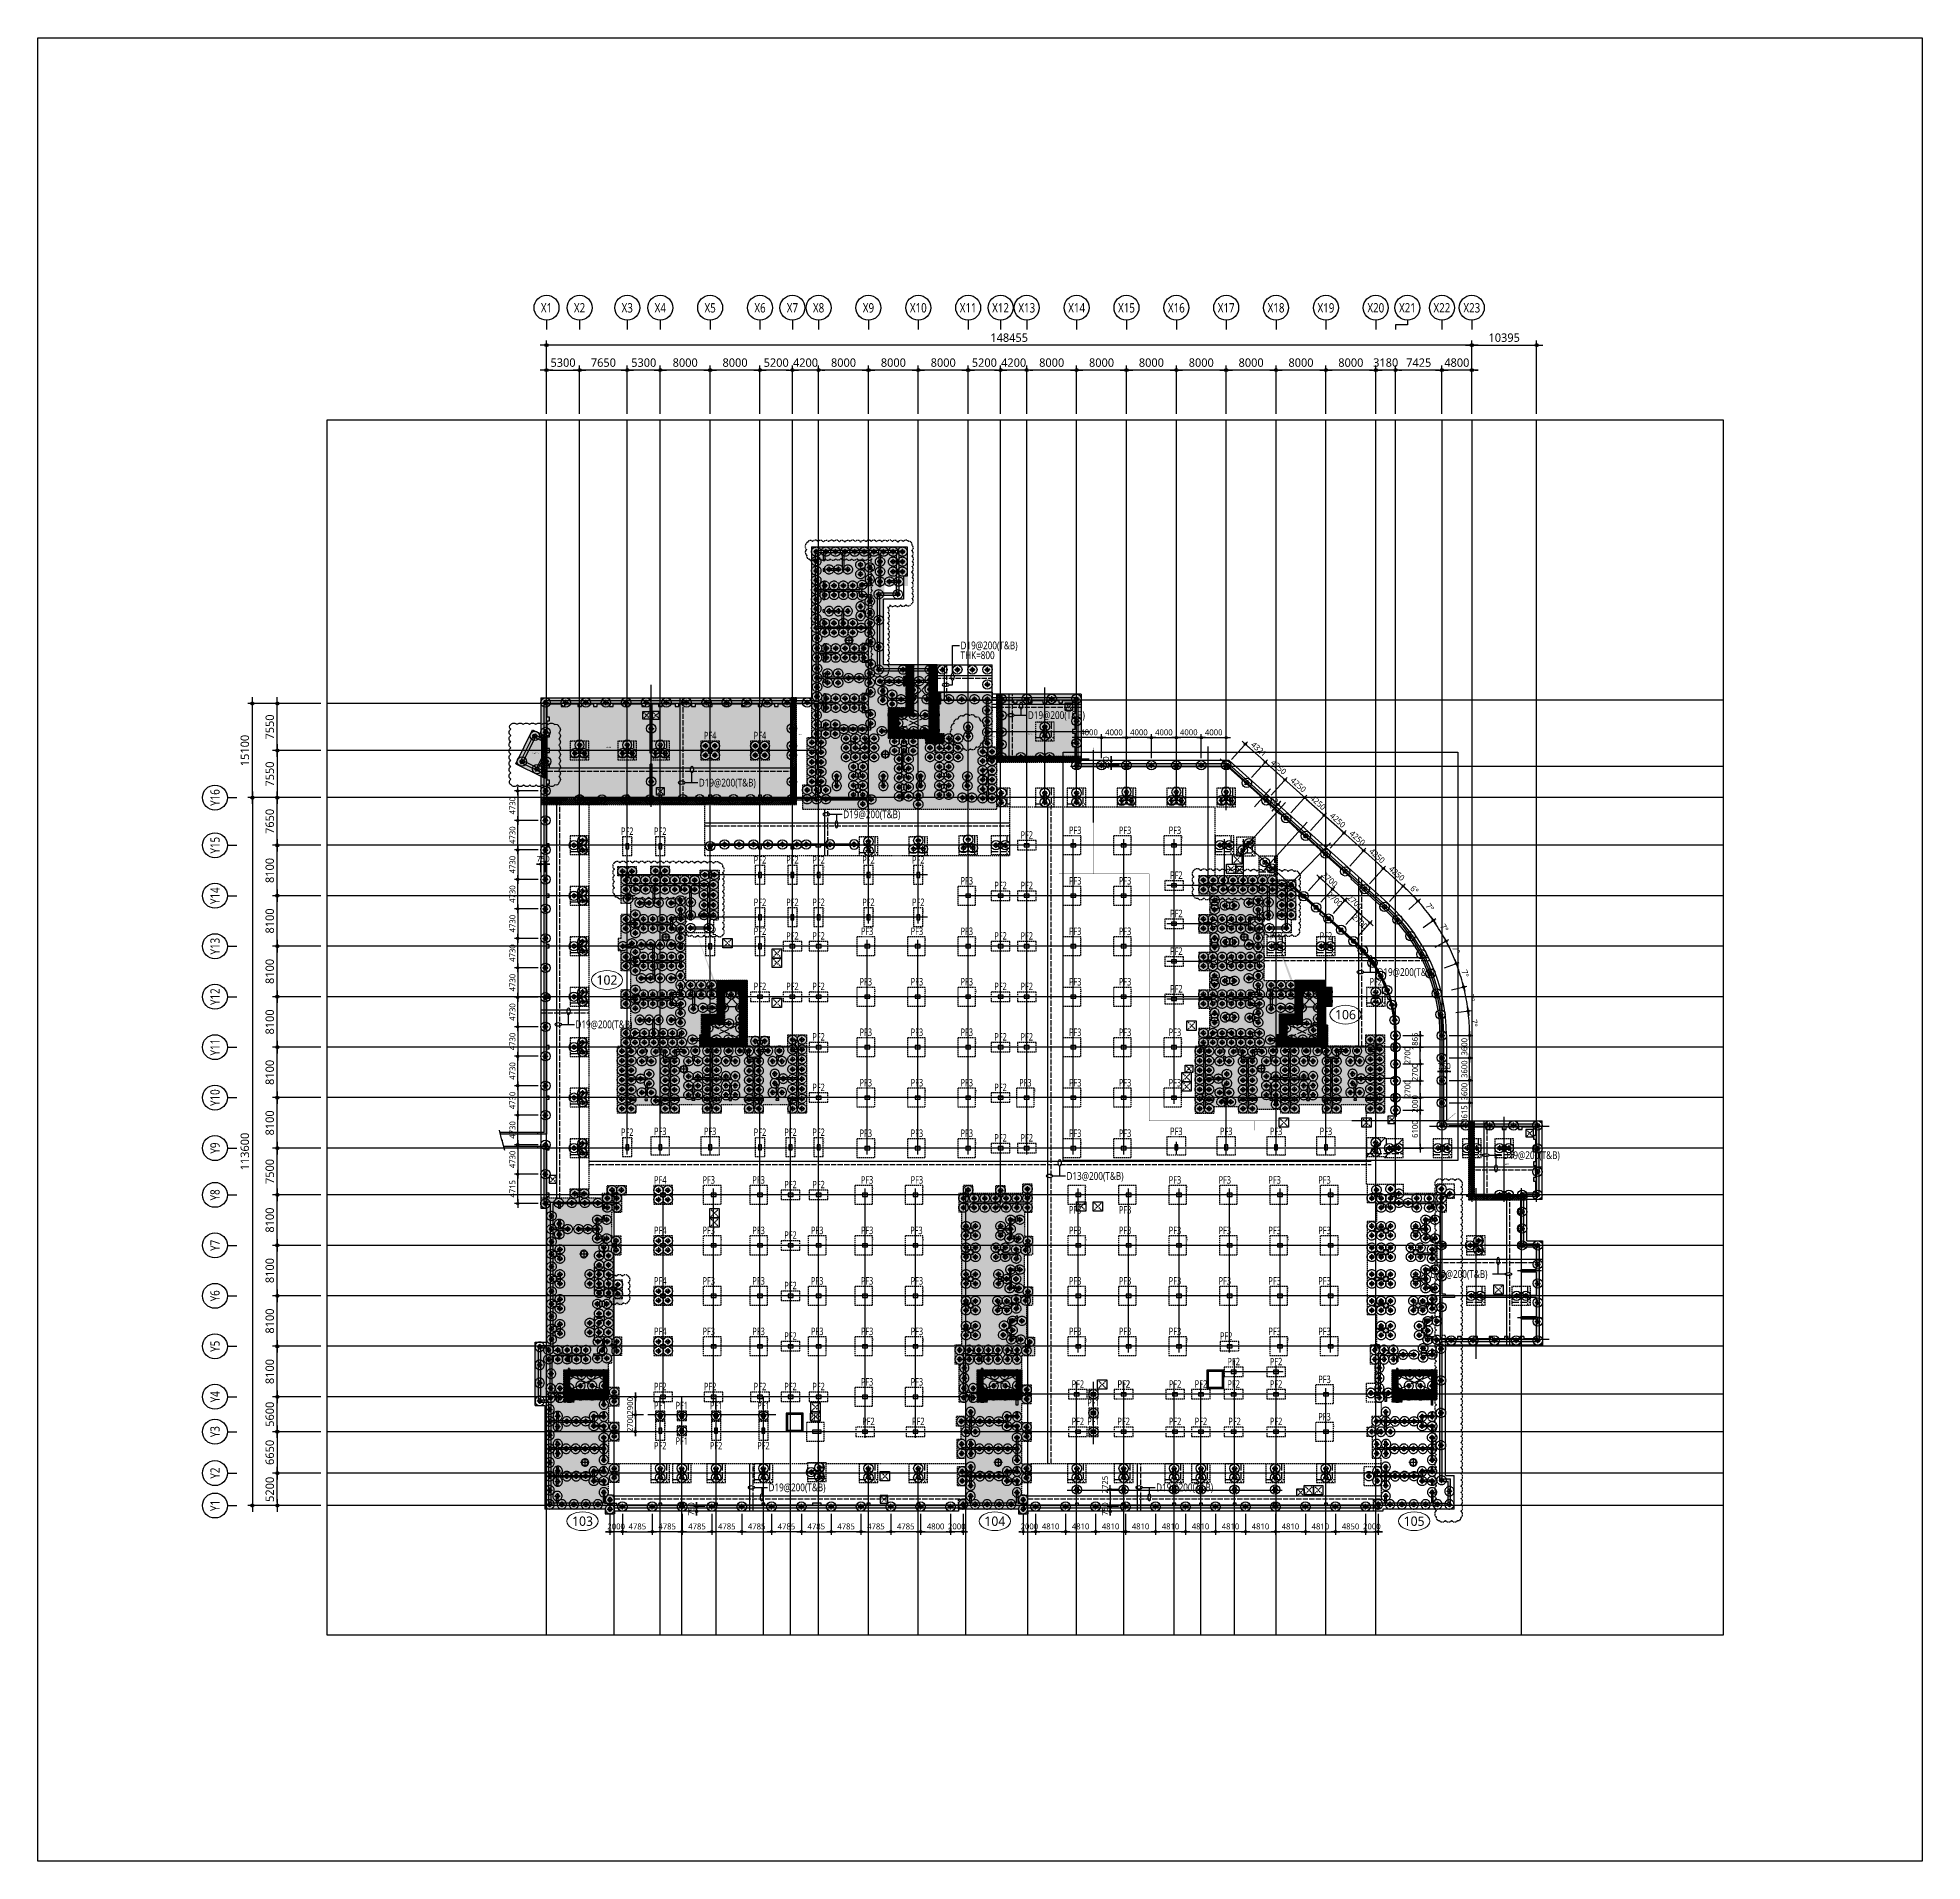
# Model space of a CAD drawing. Header units: millimetres. Extents: x 327808 to 2562540, y -728300 to 402793.
# Drawn here: x 685509 to 987888, y 110176 to 402793 of the extents above; entities that cross this region are included whole.
import ezdxf
from ezdxf.enums import TextEntityAlignment as Align

# ---------------------------------------------------------------- set-up
doc = ezdxf.new("R2010")
doc.units = ezdxf.units.MM
doc.header["$LTSCALE"] = 140
for name, pattern in [('HID2', [7.5, 6, -1.5]), ('XS-기초$0$CONTINOUS', [0]), ('XS-기초$0$DDOT', [14, 12, -1, 0, -1]), ('XS-기초$0$HID', [2.3, 1.5, -0.8]), ('XS-기초$0$HID2', [7.5, 6, -1.5])]:
    doc.linetypes.add(name, pattern=pattern)
doc.layers.get('Defpoints').update_dxf_attribs({"color": 145})
for name, color, linetype in [('252', 252, 'Continuous'), ('254', 254, 'Continuous'), ('BAR-Bot', 2, 'HID2'), ('BAR-TOP', 2, 'Continuous'), ('BUB', 7, 'Continuous'), ('CEN-P', 14, 'Continuous'), ('DIM', 7, 'Continuous'), ('LEADER', 7, 'Continuous'), ('NAME-C', 1, 'Continuous'), ('NAME-F', 6, 'Continuous'), ('XS-기초$0$252', 252, 'Continuous'), ('XS-기초$0$BAR-B', 2, 'XS-기초$0$HID2'), ('XS-기초$0$CEN-P', 14, 'XS-기초$0$CONTINOUS'), ('XS-기초$0$EL7', 7, 'Continuous'), ('XS-기초$0$LEADER', 7, 'Continuous'), ('XS-기초$0$MAT', 3, 'XS-기초$0$HID'), ('XS-기초$0$OPEN', 9, 'XS-기초$0$DDOT'), ('XS-기초$0$PILE', 3, 'XS-기초$0$HID'), ('XS-기초$0$PILE-P', 4, 'XS-기초$0$HID'), ('XS-기초$0$WALL', 11, 'Continuous'), ('XS-기초$0$기초꺽임', 4, 'XS-기초$0$HID'), ('XS-기초$0$기초꺽임-HAT', 5, 'Continuous'), ('XS-기초$0$기초연단', 3, 'Continuous'), ('XS-기초$0$집수정', 21, 'Continuous'), ('XS-기초$0$집수정-영구', 1, 'Continuous'), ('XS-기초$0$집수정-우수', 6, 'Continuous'), ('XS-기초$0$집수정-주동', 21, 'Continuous'), ('XS-기초$0$하부보강', 7, 'XS-기초$0$HID'), ('기초꺽임', 7, 'Continuous'), ('기초꺽임-HAT', 5, 'Continuous')]:
    doc.layers.add(name, color=color, linetype=linetype)
doc.layers.add('TEXT', color=3, linetype='Continuous', lineweight=9)
for name, color, linetype, plot in [('XS-기초$0$0106', 30, 'XS-기초$0$HID', False), ('XS-기초$0$220126', 20, 'Continuous', False), ('XS-기초$0$DEFPOINT', 144, 'Continuous', False)]:
    doc.layers.add(name, color=color, linetype=linetype, plot=plot)
doc.styles.add('XS-기초$0$맑은고딕', font='malgun.ttf')
doc.styles.add('돋음', font='')
doc.styles.add('맑은고딕', font='malgun.ttf')
doc.styles.get('돋음').set_extended_font_data('Dotum')
doc.dimstyles.new('DIM_350', dxfattribs={"dimscale": 350, "dimtxt": 2.7, "dimasz": 1, "dimexe": 1.5, "dimexo": 2, "dimgap": 1, "dimtad": 1, "dimdec": 0, "dimzin": 0, "dimdsep": 46, "dimtxsty": '맑은고딕', "dimblk1": 'DIMDOT', "dimblk2": 'DIMDOT', "dimsah": 1, "dimcen": 0.09, "dimdle": 2, "dimclrd": 7, "dimclre": 7, "dimclrt": 3, "dimadec": 0, "dimazin": 0, "dimtfac": 1, "dimtdec": 0, "dimtix": 1, "dimtmove": 2, "dimatfit": 3, "dimldrblk": 'DIMDOT', "dimfxl": 2, "dimtolj": 1, "dimtzin": 0, "dimarcsym": 0})
doc.dimstyles.new('DIM_500', dxfattribs={"dimscale": 500, "dimtxt": 2.7, "dimasz": 1, "dimexe": 1.5, "dimexo": 2, "dimgap": 1, "dimtad": 1, "dimdec": 0, "dimzin": 0, "dimdsep": 46, "dimtxsty": '맑은고딕', "dimblk1": 'DIMDOT', "dimblk2": 'DIMDOT', "dimsah": 1, "dimcen": 0.09, "dimdle": 2, "dimclrd": 7, "dimclre": 7, "dimclrt": 3, "dimadec": 0, "dimazin": 0, "dimtfac": 1, "dimtdec": 0, "dimtix": 1, "dimtmove": 2, "dimatfit": 3, "dimldrblk": 'DIMDOT', "dimfxl": 2, "dimtolj": 1, "dimtzin": 0, "dimarcsym": 0})
pattern_1 = [(45, (857431.5, 317418.4), (-106.06602, 106.06602), []), (135, (857431.5, 317418.4), (-106.06602, -106.06602), [])]
pattern_2 = [(45, (648440.37, 98063.9), (-159.09903, 159.09903), []), (135, (648440.37, 98063.9), (-159.09903, -159.09903), [])]
pattern_3 = [(45, (648440.37, 98063.9), (-106.06602, 106.06602), []), (135, (648440.37, 98063.9), (-106.06602, -106.06602), [])]

# ---------------------------------------------------------------- blocks, each defined once
blk = doc.blocks.new('DIMDOT')
at = {"layer": 'DIM', "linetype": 'Continuous'}
blk.add_line((-2, 0), (2, 0), dxfattribs=at)
for radius in [0.5, 0.25]:
    blk.add_circle((0, 0), radius, dxfattribs=at)
blk = doc.blocks.new('*D167')
at = {"layer": 'Defpoints', "color": 0, "transparency": 16777216}
for p in [(783400, 181814), (781400, 179114), (783400, 179114)]:
    blk.add_point(p, dxfattribs=at)
at = {"layer": 'DIM', "color": 7, "lineweight": -2, "transparency": 16777216}
for p, q in [((782700, 181814), (780875, 181814)), ((781400, 182164), (781400, 182514)), ((781400, 181814), (781400, 179114)), ((782700, 179114), (780875, 179114)), ((781400, 178764), (781400, 178414))]:
    blk.add_line(p, q, dxfattribs=at)
at = {"layer": 'DIM', "color": 7, "lineweight": -2, "transparency": 16777216, "xscale": 350, "yscale": 350, "zscale": 350}
for p, rotation in [((781400, 181814), 270), ((781400, 179114), 90)]:
    blk.add_blockref('DIMDOT', p, dxfattribs=dict(at, rotation=rotation))
at = {"layer": 'DIM', "color": 3, "transparency": 16777216, "insert": (780562, 180464), "char_height": 945, "attachment_point": 5, "rotation": 90, "style": '맑은고딕'}
blk.add_mtext('\\A1;2700', dxfattribs=at)
blk = doc.blocks.new('*D168')
at = {"layer": 'Defpoints', "color": 0, "transparency": 16777216}
for p in [(781400, 184714), (783400, 184714), (783400, 181814)]:
    blk.add_point(p, dxfattribs=at)
at = {"layer": 'DIM', "color": 7, "lineweight": -2, "transparency": 16777216}
for p, q in [((782700, 184714), (780875, 184714)), ((781400, 185064), (781400, 185414)), ((781400, 181814), (781400, 184714)), ((782700, 181814), (780875, 181814)), ((781400, 181464), (781400, 181114))]:
    blk.add_line(p, q, dxfattribs=at)
at = {"layer": 'DIM', "color": 7, "lineweight": -2, "transparency": 16777216, "xscale": 350, "yscale": 350, "zscale": 350}
for p, rotation in [((781400, 184714), 270), ((781400, 181814), 90)]:
    blk.add_blockref('DIMDOT', p, dxfattribs=dict(at, rotation=rotation))
at = {"layer": 'DIM', "color": 3, "transparency": 16777216, "insert": (780562, 183264), "char_height": 945, "attachment_point": 5, "rotation": 90, "style": '맑은고딕'}
blk.add_mtext('\\A1;2900', dxfattribs=at)
blk = doc.blocks.new('XS-기초$0$A$C762E058C')
at = {"layer": 'XS-기초$0$252'}
h = blk.add_hatch(color=256, dxfattribs=at)
h.dxf.hatch_style = 1
edge = h.paths.add_edge_path()
edge.add_line((17350, -500), (17350, -8350))
edge.add_line((17350, -8350), (17050, -8350))
edge.add_line((17050, -8350), (17050, -500))
edge.add_line((17050, -500), (16300, -500))
edge.add_line((16300, -500), (16300, -900))
edge.add_line((16300, -900), (15700, -900))
edge.add_line((15700, -900), (15700, -500))
edge.add_line((15700, -500), (13650, -500))
edge.add_line((13650, -500), (13650, -900))
edge.add_line((13650, -900), (13050, -900))
edge.add_line((13050, -900), (13050, -500))
edge.add_line((13050, -500), (11100, -500))
edge.add_line((11100, -500), (11100, -900))
edge.add_line((11100, -900), (10500, -900))
edge.add_line((10500, -900), (10500, -500))
edge.add_line((10500, -500), (8550, -500))
edge.add_line((8550, -500), (8550, -900))
edge.add_line((8550, -900), (7950, -900))
edge.add_line((7950, -900), (7950, -500))
edge.add_line((7950, -500), (6000, -500))
edge.add_line((6000, -500), (6000, -900))
edge.add_line((6000, -900), (5400, -900))
edge.add_line((5400, -900), (5400, -500))
edge.add_line((5400, -500), (3350, -500))
edge.add_line((3350, -500), (3350, -900))
edge.add_line((3350, -900), (2750, -900))
edge.add_line((2750, -900), (2750, -500))
edge.add_line((2750, -500), (500, -500))
edge.add_line((500, -500), (500, -2600))
edge.add_line((500, -2600), (900, -2600))
edge.add_line((900, -2600), (900, -3200))
edge.add_line((900, -3200), (500, -3200))
edge.add_line((500, -3200), (500, -5150))
edge.add_line((500, -5150), (900, -5150))
edge.add_line((900, -5150), (900, -5750))
edge.add_line((900, -5750), (500, -5750))
edge.add_line((500, -5750), (500, -7650))
edge.add_line((500, -7650), (900, -7650))
edge.add_line((900, -7650), (900, -8250))
edge.add_line((900, -8250), (300, -8250))
edge.add_line((300, -8250), (300, -10150))
edge.add_line((300, -10150), (900, -10150))
edge.add_line((900, -10150), (900, -10750))
edge.add_line((900, -10750), (500, -10750))
edge.add_line((500, -10750), (500, -12700))
edge.add_line((500, -12700), (900, -12700))
edge.add_line((900, -12700), (900, -13300))
edge.add_line((900, -13300), (500, -13300))
edge.add_line((500, -13300), (500, -15700))
edge.add_line((500, -15700), (3640, -15700))
edge.add_line((3640, -15700), (3640, -15900))
edge.add_line((3640, -15900), (450, -15900))
edge.add_line((450, -15900), (450, -22900))
edge.add_line((450, -22900), (800, -22900))
edge.add_line((800, -22900), (800, -23400))
edge.add_line((800, -23400), (450, -23400))
edge.add_line((450, -23400), (450, -31000))
edge.add_line((450, -31000), (800, -31000))
edge.add_line((800, -31000), (800, -31500))
edge.add_line((800, -31500), (450, -31500))
edge.add_line((450, -31500), (450, -39100))
edge.add_line((450, -39100), (800, -39100))
edge.add_line((800, -39100), (800, -39600))
edge.add_line((800, -39600), (450, -39600))
edge.add_line((450, -39600), (450, -47200))
edge.add_line((450, -47200), (800, -47200))
edge.add_line((800, -47200), (800, -47700))
edge.add_line((800, -47700), (450, -47700))
edge.add_line((450, -47700), (450, -55300))
edge.add_line((450, -55300), (800, -55300))
edge.add_line((800, -55300), (800, -55800))
edge.add_line((800, -55800), (450, -55800))
edge.add_line((450, -55800), (450, -63400))
edge.add_line((450, -63400), (800, -63400))
edge.add_line((800, -63400), (800, -63900))
edge.add_line((800, -63900), (450, -63900))
edge.add_line((450, -63900), (450, -69500))
edge.add_line((450, -69500), (-7002, -69500))
edge.add_line((-7002, -69500), (-7069, -69250))
edge.add_line((-7069, -69250), (0, -69250))
edge.add_line((0, -69250), (0, 0))
edge.add_line((0, 0), (43600, 0))
edge.add_line((43600, 0), (43600, 11620))
edge.add_line((43600, 11620), (43480, 11620))
edge.add_line((43480, 11620), (43480, 24160))
edge.add_line((43480, 24160), (56955, 24160))
edge.add_line((56955, 24160), (56955, 16910))
edge.add_line((56955, 16910), (53895, 16910))
edge.add_line((53895, 16910), (53895, 5225))
edge.add_line((53895, 5225), (63055, 5225))
edge.add_line((63055, 5225), (63055, 1425))
edge.add_line((63055, 1425), (71880, 1425))
edge.add_line((71880, 1425), (71880, 575))
edge.add_line((71880, 575), (85700, 575))
edge.add_line((85700, 575), (85700, -10100))
edge.add_line((85700, -10100), (109844, -10100))
edge.add_line((109844, -10100), (135058, -32803))
edge.add_arc((116255, -53685), 28100, 0, 48, ccw=False)
edge.add_line((144355, -53685), (144355, -67850))
edge.add_line((144355, -67850), (159650, -67850))
edge.add_line((159650, -67850), (159650, -79500))
edge.add_line((159650, -79500), (157185, -79500))
edge.add_line((157185, -79500), (157185, -87100))
edge.add_line((157185, -87100), (159685, -87100))
edge.add_line((159685, -87100), (159685, -102850))
edge.add_line((159685, -102850), (144105, -102850))
edge.add_line((144105, -102850), (144105, -124835))
edge.add_line((144105, -124835), (145455, -124835))
edge.add_line((145455, -124835), (145455, -129110))
edge.add_line((145455, -129110), (134050, -129110))
edge.add_line((134050, -129110), (134050, -129500))
edge.add_line((134050, -129500), (77055, -129500))
edge.add_line((77055, -129500), (77055, -129110))
edge.add_line((77055, -129110), (67450, -129110))
edge.add_line((67450, -129110), (67450, -129500))
edge.add_line((67450, -129500), (11205, -129500))
edge.add_line((11205, -129500), (11205, -129110))
edge.add_line((11205, -129110), (700, -129110))
edge.add_line((700, -129110), (700, -112515))
edge.add_line((700, -112515), (-900, -112515))
edge.add_line((-900, -112515), (-900, -103415))
edge.add_line((-900, -103415), (1000, -103415))
edge.add_line((1000, -103415), (1000, -80870))
edge.add_line((1000, -80870), (0, -80870))
edge.add_line((0, -80870), (0, -71750))
edge.add_line((0, -71750), (-6399, -71750))
edge.add_line((-6399, -71750), (-6466, -71500))
edge.add_line((-6466, -71500), (800, -71500))
edge.add_line((800, -71500), (800, -72000))
edge.add_line((800, -72000), (450, -72000))
edge.add_line((450, -72000), (450, -79000))
edge.add_line((450, -79000), (800, -79000))
edge.add_line((800, -79000), (800, -79500))
edge.add_line((800, -79500), (450, -79500))
edge.add_line((450, -79500), (450, -80370))
edge.add_line((450, -80370), (500, -80370))
edge.add_line((500, -80370), (500, -80420))
edge.add_line((500, -80420), (11655, -80420))
edge.add_line((11655, -80420), (11655, -80670))
edge.add_line((11655, -80670), (9715, -80670))
edge.add_line((9715, -80670), (9715, -81495))
edge.add_line((9715, -81495), (9465, -81495))
edge.add_line((9465, -81495), (9465, -80670))
edge.add_line((9465, -80670), (2565, -80670))
edge.add_line((2565, -80670), (2565, -81460))
edge.add_line((2565, -81460), (2315, -81460))
edge.add_line((2315, -81460), (2315, -80670))
edge.add_line((2315, -80670), (1400, -80670))
edge.add_line((1400, -80670), (1400, -84615))
edge.add_line((1400, -84615), (2315, -84615))
edge.add_line((2315, -84615), (2315, -83270))
edge.add_line((2315, -83270), (2565, -83270))
edge.add_line((2565, -83270), (2565, -84615))
edge.add_line((2565, -84615), (4155, -84615))
edge.add_line((4155, -84615), (4155, -84740))
edge.add_line((4155, -84740), (4155, -84865))
edge.add_line((4155, -84865), (2565, -84865))
edge.add_line((2565, -84865), (2565, -86210))
edge.add_line((2565, -86210), (2315, -86210))
edge.add_line((2315, -86210), (2315, -84865))
edge.add_line((2315, -84865), (1400, -84865))
edge.add_line((1400, -84865), (1400, -88340))
edge.add_line((1400, -88340), (2315, -88340))
edge.add_line((2315, -88340), (2315, -88020))
edge.add_line((2315, -88020), (2565, -88020))
edge.add_line((2565, -88020), (2565, -89140))
edge.add_line((2565, -89140), (1400, -89140))
edge.add_line((1400, -89140), (1400, -92340))
edge.add_line((1400, -92340), (2565, -92340))
edge.add_line((2565, -92340), (2565, -93140))
edge.add_line((2565, -93140), (1400, -93140))
edge.add_line((1400, -93140), (1400, -96340))
edge.add_line((1400, -96340), (2565, -96340))
edge.add_line((2565, -96340), (2565, -97140))
edge.add_line((2565, -97140), (1400, -97140))
edge.add_line((1400, -97140), (1400, -100340))
edge.add_line((1400, -100340), (2565, -100340))
edge.add_line((2565, -100340), (2565, -101140))
edge.add_line((2565, -101140), (1400, -101140))
edge.add_line((1400, -101140), (1400, -104215))
edge.add_line((1400, -104215), (2565, -104215))
edge.add_line((2565, -104215), (2565, -104765))
edge.add_line((2565, -104765), (6710, -104765))
edge.add_line((6710, -104765), (6710, -105015))
edge.add_line((6710, -105015), (4100, -105015))
edge.add_line((4100, -105015), (4100, -106015))
edge.add_line((4100, -106015), (3850, -106015))
edge.add_line((3850, -106015), (3850, -105015))
edge.add_line((3850, -105015), (1250, -105015))
edge.add_line((1250, -105015), (1250, -110915))
edge.add_line((1250, -110915), (3850, -110915))
edge.add_line((3850, -110915), (3850, -107125))
edge.add_line((3850, -107125), (4100, -107125))
edge.add_line((4100, -107125), (4100, -107965))
edge.add_line((4100, -107965), (4330, -107965))
edge.add_line((4330, -107965), (4330, -108215))
edge.add_line((4330, -108215), (4100, -108215))
edge.add_line((4100, -108215), (4100, -110515))
edge.add_line((4100, -110515), (9465, -110515))
edge.add_line((9465, -110515), (9465, -108215))
edge.add_line((9465, -108215), (8755, -108215))
edge.add_line((8755, -108215), (8755, -107965))
edge.add_line((8755, -107965), (9715, -107965))
edge.add_line((9715, -107965), (9715, -111165))
edge.add_line((9715, -111165), (9715, -112995))
edge.add_line((9715, -112995), (9465, -112995))
edge.add_line((9465, -112995), (9465, -111165))
edge.add_line((9465, -111165), (9465, -110765))
edge.add_line((9465, -110765), (4100, -110765))
edge.add_line((4100, -110765), (4100, -111165))
edge.add_line((4100, -111165), (2265, -111165))
edge.add_line((2265, -111165), (2265, -112410))
edge.add_line((2265, -112410), (2015, -112410))
edge.add_line((2015, -112410), (2015, -111165))
edge.add_line((2015, -111165), (1100, -111165))
edge.add_line((1100, -111165), (1100, -115465))
edge.add_line((1100, -115465), (2015, -115465))
edge.add_line((2015, -115465), (2015, -114120))
edge.add_line((2015, -114120), (2265, -114120))
edge.add_line((2265, -114120), (2265, -115465))
edge.add_line((2265, -115465), (7855, -115465))
edge.add_line((7855, -115465), (7855, -114695))
edge.add_line((7855, -114695), (9465, -114695))
edge.add_line((9465, -114695), (9465, -114215))
edge.add_line((9465, -114215), (9715, -114215))
edge.add_line((9715, -114215), (9715, -114945))
edge.add_line((9715, -114945), (8105, -114945))
edge.add_line((8105, -114945), (8105, -115590))
edge.add_line((8105, -115590), (8105, -116235))
edge.add_line((8105, -116235), (9715, -116235))
edge.add_line((9715, -116235), (9715, -116965))
edge.add_line((9715, -116965), (9465, -116965))
edge.add_line((9465, -116965), (9465, -116485))
edge.add_line((9465, -116485), (7855, -116485))
edge.add_line((7855, -116485), (7855, -115715))
edge.add_line((7855, -115715), (2265, -115715))
edge.add_line((2265, -115715), (2265, -117060))
edge.add_line((2265, -117060), (2015, -117060))
edge.add_line((2015, -117060), (2015, -115715))
edge.add_line((2015, -115715), (1100, -115715))
edge.add_line((1100, -115715), (1100, -119865))
edge.add_line((1100, -119865), (2015, -119865))
edge.add_line((2015, -119865), (2015, -118770))
edge.add_line((2015, -118770), (2265, -118770))
edge.add_line((2265, -118770), (2265, -119865))
edge.add_line((2265, -119865), (9465, -119865))
edge.add_line((9465, -119865), (9465, -118185))
edge.add_line((9465, -118185), (9715, -118185))
edge.add_line((9715, -118185), (9715, -119990))
edge.add_line((9715, -119990), (9715, -121795))
edge.add_line((9715, -121795), (9465, -121795))
edge.add_line((9465, -121795), (9465, -120115))
edge.add_line((9465, -120115), (2265, -120115))
edge.add_line((2265, -120115), (2265, -121210))
edge.add_line((2265, -121210), (2015, -121210))
edge.add_line((2015, -121210), (2015, -120115))
edge.add_line((2015, -120115), (1100, -120115))
edge.add_line((1100, -120115), (1100, -124265))
edge.add_line((1100, -124265), (2015, -124265))
edge.add_line((2015, -124265), (2015, -122920))
edge.add_line((2015, -122920), (2265, -122920))
edge.add_line((2265, -122920), (2265, -124265))
edge.add_line((2265, -124265), (7855, -124265))
edge.add_line((7855, -124265), (7855, -123495))
edge.add_line((7855, -123495), (9465, -123495))
edge.add_line((9465, -123495), (9465, -123015))
edge.add_line((9465, -123015), (9715, -123015))
edge.add_line((9715, -123015), (9715, -123745))
edge.add_line((9715, -123745), (8105, -123745))
edge.add_line((8105, -123745), (8105, -124390))
edge.add_line((8105, -124390), (8105, -125035))
edge.add_line((8105, -125035), (9715, -125035))
edge.add_line((9715, -125035), (9715, -125765))
edge.add_line((9715, -125765), (9465, -125765))
edge.add_line((9465, -125765), (9465, -125285))
edge.add_line((9465, -125285), (7855, -125285))
edge.add_line((7855, -125285), (7855, -124515))
edge.add_line((7855, -124515), (2265, -124515))
edge.add_line((2265, -124515), (2265, -125860))
edge.add_line((2265, -125860), (2015, -125860))
edge.add_line((2015, -125860), (2015, -124515))
edge.add_line((2015, -124515), (1100, -124515))
edge.add_line((1100, -124515), (1100, -128710))
edge.add_line((1100, -128710), (2015, -128710))
edge.add_line((2015, -128710), (2015, -127570))
edge.add_line((2015, -127570), (2265, -127570))
edge.add_line((2265, -127570), (2265, -128710))
edge.add_line((2265, -128710), (9465, -128710))
edge.add_line((9465, -128710), (9465, -126985))
edge.add_line((9465, -126985), (9715, -126985))
edge.add_line((9715, -126985), (9715, -128710))
edge.add_line((9715, -128710), (11655, -128710))
edge.add_line((11655, -128710), (11655, -129000))
edge.add_line((11655, -129000), (11705, -129000))
edge.add_line((11705, -129000), (18400, -129050))
edge.add_line((18400, -129050), (18400, -128700))
edge.add_line((18400, -128700), (18900, -128700))
edge.add_line((18900, -128700), (18900, -129050))
edge.add_line((18900, -129050), (21850, -129050))
edge.add_line((21850, -129050), (21850, -128700))
edge.add_line((21850, -128700), (22350, -128700))
edge.add_line((22350, -128700), (22350, -129050))
edge.add_line((22350, -129050), (27350, -129050))
edge.add_line((27350, -129050), (27350, -128700))
edge.add_line((27350, -128700), (27850, -128700))
edge.add_line((27850, -128700), (27850, -129050))
edge.add_line((27850, -129050), (34950, -129050))
edge.add_line((34950, -129050), (34950, -128700))
edge.add_line((34950, -128700), (35450, -128700))
edge.add_line((35450, -128700), (35450, -129050))
edge.add_line((35450, -129050), (43050, -129050))
edge.add_line((43050, -129050), (43050, -128700))
edge.add_line((43050, -128700), (44450, -128700))
edge.add_line((44450, -128700), (44450, -129050))
edge.add_line((44450, -129050), (51800, -129050))
edge.add_line((51800, -129050), (51800, -128700))
edge.add_line((51800, -128700), (52300, -128700))
edge.add_line((52300, -128700), (52300, -129050))
edge.add_line((52300, -129050), (59800, -129050))
edge.add_line((59800, -129050), (59800, -128700))
edge.add_line((59800, -128700), (60300, -128700))
edge.add_line((60300, -128700), (60300, -129050))
edge.add_line((60300, -129050), (66950, -129050))
edge.add_line((66950, -129050), (66950, -128710))
edge.add_line((66950, -128710), (68315, -128710))
edge.add_line((68315, -128710), (68315, -127570))
edge.add_line((68315, -127570), (68565, -127570))
edge.add_line((68565, -127570), (68565, -128710))
edge.add_line((68565, -128710), (75765, -128710))
edge.add_line((75765, -128710), (75765, -126985))
edge.add_line((75765, -126985), (76015, -126985))
edge.add_line((76015, -126985), (76015, -128710))
edge.add_line((76015, -128710), (77505, -128710))
edge.add_line((77505, -128710), (77505, -129000))
edge.add_line((77505, -129000), (77555, -129000))
edge.add_line((77555, -129000), (85250, -129050))
edge.add_line((85250, -129050), (85250, -128700))
edge.add_line((85250, -128700), (85750, -128700))
edge.add_line((85750, -128700), (85750, -129050))
edge.add_line((85750, -129050), (92750, -129050))
edge.add_line((92750, -129050), (92750, -128700))
edge.add_line((92750, -128700), (93250, -128700))
edge.add_line((93250, -128700), (93250, -129050))
edge.add_line((93250, -129050), (100850, -129050))
edge.add_line((100850, -129050), (100850, -128700))
edge.add_line((100850, -128700), (101350, -128700))
edge.add_line((101350, -128700), (101350, -129050))
edge.add_line((101350, -129050), (105150, -129050))
edge.add_line((105150, -129050), (105150, -128700))
edge.add_line((105150, -128700), (105650, -128700))
edge.add_line((105650, -128700), (105650, -129050))
edge.add_line((105650, -129050), (110550, -129050))
edge.add_line((110550, -129050), (110550, -128700))
edge.add_line((110550, -128700), (111050, -128700))
edge.add_line((111050, -128700), (111050, -129050))
edge.add_line((111050, -129050), (117050, -129050))
edge.add_line((117050, -129050), (117050, -128700))
edge.add_line((117050, -128700), (117550, -128700))
edge.add_line((117550, -128700), (117550, -129050))
edge.add_line((117550, -129050), (125200, -129050))
edge.add_line((125200, -129050), (125200, -128700))
edge.add_line((125200, -128700), (125700, -128700))
edge.add_line((125700, -128700), (125700, -129050))
edge.add_line((125700, -129050), (133550, -129050))
edge.add_line((133550, -129050), (133550, -128710))
edge.add_line((133550, -128710), (134915, -128710))
edge.add_line((134915, -128710), (134915, -127570))
edge.add_line((134915, -127570), (135165, -127570))
edge.add_line((135165, -127570), (135165, -128710))
edge.add_line((135165, -128710), (142365, -128710))
edge.add_line((142365, -128710), (142365, -126985))
edge.add_line((142365, -126985), (142615, -126985))
edge.add_line((142615, -126985), (142615, -128710))
edge.add_line((142615, -128710), (145055, -128710))
edge.add_line((145055, -128710), (145055, -125235))
edge.add_line((145055, -125235), (143705, -125235))
edge.add_line((143705, -125235), (143705, -102350))
edge.add_line((143705, -102350), (143855, -102350))
edge.add_line((143855, -102350), (143855, -80670))
edge.add_line((143855, -80670), (142615, -80670))
edge.add_line((142615, -80670), (142615, -81495))
edge.add_line((142615, -81495), (142365, -81495))
edge.add_line((142365, -81495), (142365, -80670))
edge.add_line((142365, -80670), (140250, -80670))
edge.add_line((140250, -80670), (140250, -81220))
edge.add_line((140250, -81220), (139450, -81220))
edge.add_line((139450, -81220), (139450, -80670))
edge.add_line((139450, -80670), (135465, -80670))
edge.add_line((135465, -80670), (135465, -81220))
edge.add_line((135465, -81220), (134665, -81220))
edge.add_line((134665, -81220), (134665, -80670))
edge.add_line((134665, -80670), (133900, -80670))
edge.add_line((133900, -80670), (133900, -80420))
edge.add_line((133900, -80420), (143905, -80420))
edge.add_line((143905, -80420), (143905, -79500))
edge.add_line((143905, -79500), (143755, -79500))
edge.add_line((143755, -79500), (143755, -79000))
edge.add_line((143755, -79000), (144555, -79000))
edge.add_line((144555, -79000), (144555, -79300))
edge.add_line((144555, -79300), (145055, -79300))
edge.add_line((145055, -79300), (145055, -79500))
edge.add_line((145055, -79500), (144105, -79500))
edge.add_line((144105, -79500), (144105, -80420))
edge.add_line((144105, -80420), (144105, -87100))
edge.add_line((144105, -87100), (144655, -87100))
edge.add_line((144655, -87100), (144655, -87600))
edge.add_line((144655, -87600), (144105, -87600))
edge.add_line((144105, -87600), (144105, -95200))
edge.add_line((144105, -95200), (144655, -95200))
edge.add_line((144655, -95200), (144655, -95400))
edge.add_line((144655, -95400), (146075, -95400))
edge.add_line((146075, -95400), (146075, -95700))
edge.add_line((146075, -95700), (144105, -95700))
edge.add_line((144105, -95700), (144105, -102350))
edge.add_line((144105, -102350), (146535, -102350))
edge.add_line((146535, -102350), (146535, -101950))
edge.add_line((146535, -101950), (147135, -101950))
edge.add_line((147135, -101950), (147135, -102350))
edge.add_line((147135, -102350), (149185, -102350))
edge.add_line((149185, -102350), (149185, -101950))
edge.add_line((149185, -101950), (149785, -101950))
edge.add_line((149785, -101950), (149785, -102350))
edge.add_line((149785, -102350), (151635, -102350))
edge.add_line((151635, -102350), (151635, -101950))
edge.add_line((151635, -101950), (152235, -101950))
edge.add_line((152235, -101950), (152235, -102350))
edge.add_line((152235, -102350), (154085, -102350))
edge.add_line((154085, -102350), (154085, -101950))
edge.add_line((154085, -101950), (154685, -101950))
edge.add_line((154685, -101950), (154685, -102350))
edge.add_line((154685, -102350), (156585, -102350))
edge.add_line((156585, -102350), (156585, -101950))
edge.add_line((156585, -101950), (157185, -101950))
edge.add_line((157185, -101950), (157185, -102350))
edge.add_line((157185, -102350), (159185, -102350))
edge.add_line((159185, -102350), (159185, -99150))
edge.add_line((159185, -99150), (156735, -99150))
edge.add_line((156735, -99150), (156735, -98750))
edge.add_line((156735, -98750), (159185, -98750))
edge.add_line((159185, -98750), (159185, -95700))
edge.add_line((159185, -95700), (149085, -95700))
edge.add_line((149085, -95700), (149085, -95200))
edge.add_line((149085, -95200), (149885, -95200))
edge.add_line((149885, -95200), (149885, -95400))
edge.add_line((149885, -95400), (156385, -95400))
edge.add_line((156385, -95400), (156385, -95200))
edge.add_line((156385, -95200), (157185, -95200))
edge.add_line((157185, -95200), (157185, -95400))
edge.add_line((157185, -95400), (159185, -95400))
edge.add_line((159185, -95400), (159185, -91600))
edge.add_line((159185, -91600), (156735, -91600))
edge.add_line((156735, -91600), (156735, -91200))
edge.add_line((156735, -91200), (159185, -91200))
edge.add_line((159185, -91200), (159185, -87600))
edge.add_line((159185, -87600), (156385, -87600))
edge.add_line((156385, -87600), (156385, -87100))
edge.add_line((156385, -87100), (156685, -87100))
edge.add_line((156685, -87100), (156685, -84950))
edge.add_line((156685, -84950), (156285, -84950))
edge.add_line((156285, -84950), (156285, -84350))
edge.add_line((156285, -84350), (156685, -84350))
edge.add_line((156685, -84350), (156685, -82250))
edge.add_line((156685, -82250), (156285, -82250))
edge.add_line((156285, -82250), (156285, -81650))
edge.add_line((156285, -81650), (156685, -81650))
edge.add_line((156685, -81650), (156685, -79500))
edge.add_line((156685, -79500), (148065, -79500))
edge.add_line((148065, -79500), (148065, -79300))
edge.add_line((148065, -79300), (148455, -79300))
edge.add_line((148455, -79300), (148455, -79000))
edge.add_line((148455, -79000), (149055, -79000))
edge.add_line((149055, -79000), (149055, -72000))
edge.add_line((149055, -72000), (148455, -72000))
edge.add_line((148455, -72000), (148455, -71500))
edge.add_line((148455, -71500), (149055, -71500))
edge.add_line((149055, -71500), (149055, -70460))
edge.add_line((149055, -70460), (149255, -70460))
edge.add_line((149255, -70460), (149255, -79200))
edge.add_line((149255, -79200), (153650, -79200))
edge.add_line((153650, -79200), (153650, -79000))
edge.add_line((153650, -79000), (154450, -79000))
edge.add_line((154450, -79000), (154450, -79200))
edge.add_line((154450, -79200), (156685, -79200))
edge.add_line((156685, -79200), (156685, -79000))
edge.add_line((156685, -79000), (159150, -79000))
edge.add_line((159150, -79000), (159150, -77050))
edge.add_line((159150, -77050), (158750, -77050))
edge.add_line((158750, -77050), (158750, -76450))
edge.add_line((158750, -76450), (159150, -76450))
edge.add_line((159150, -76450), (159150, -74550))
edge.add_line((159150, -74550), (158750, -74550))
edge.add_line((158750, -74550), (158750, -73950))
edge.add_line((158750, -73950), (159150, -73950))
edge.add_line((159150, -73950), (159150, -72050))
edge.add_line((159150, -72050), (158750, -72050))
edge.add_line((158750, -72050), (158750, -71450))
edge.add_line((158750, -71450), (159150, -71450))
edge.add_line((159150, -71450), (159150, -70300))
edge.add_line((159150, -70300), (158750, -70300))
edge.add_line((158750, -70300), (158750, -69700))
edge.add_line((158750, -69700), (159150, -69700))
edge.add_line((159150, -69700), (159150, -68350))
edge.add_line((159150, -68350), (156950, -68350))
edge.add_line((156950, -68350), (156950, -68750))
edge.add_line((156950, -68750), (156350, -68750))
edge.add_line((156350, -68750), (156350, -68350))
edge.add_line((156350, -68350), (154350, -68350))
edge.add_line((154350, -68350), (154350, -68750))
edge.add_line((154350, -68750), (153750, -68750))
edge.add_line((153750, -68750), (153750, -68350))
edge.add_line((153750, -68350), (151750, -68350))
edge.add_line((151750, -68350), (151750, -68750))
edge.add_line((151750, -68750), (151150, -68750))
edge.add_line((151150, -68750), (151150, -68350))
edge.add_line((151150, -68350), (149255, -68350))
edge.add_line((149255, -68350), (149255, -68650))
edge.add_line((149255, -68650), (149055, -68650))
edge.add_line((149055, -68650), (149055, -68350))
edge.add_line((149055, -68350), (148755, -68350))
edge.add_line((148755, -68350), (144555, -68300))
edge.add_line((144555, -68300), (144555, -68350))
edge.add_line((144555, -68350), (143755, -68350))
edge.add_line((143755, -68350), (143755, -53685))
edge.add_arc((116255, -53685), 27500, 360, 408)
edge.add_line((134656, -33249), (129454, -28565))
edge.add_line((129454, -28565), (125244, -24572))
edge.add_line((125244, -24572), (125211, -24609))
edge.add_line((125211, -24609), (124468, -23940))
edge.add_line((124468, -23940), (121528, -21227))
edge.add_line((121528, -21227), (121495, -21264))
edge.add_line((121495, -21264), (120752, -20595))
edge.add_line((120752, -20595), (118036, -18082))
edge.add_line((118036, -18082), (118002, -18119))
edge.add_line((118002, -18119), (117259, -17450))
edge.add_line((117259, -17450), (115623, -15909))
edge.add_line((115623, -15909), (115589, -15946))
edge.add_line((115589, -15946), (114846, -15277))
edge.add_line((114846, -15277), (109700, -10576))
edge.add_line((109700, -10576), (109700, -10900))
edge.add_line((109700, -10900), (109200, -10900))
edge.add_line((109200, -10900), (109200, -10550))
edge.add_line((109200, -10550), (101700, -10550))
edge.add_line((101700, -10550), (101700, -10900))
edge.add_line((101700, -10900), (101200, -10900))
edge.add_line((101200, -10900), (101200, -10550))
edge.add_line((101200, -10550), (93700, -10550))
edge.add_line((93700, -10550), (93700, -10900))
edge.add_line((93700, -10900), (93200, -10900))
edge.add_line((93200, -10900), (93200, -10550))
edge.add_line((93200, -10550), (85700, -10550))
edge.add_line((85700, -10550), (85700, -10900))
edge.add_line((85700, -10900), (85200, -10900))
edge.add_line((85200, -10900), (85200, -10100))
edge.add_line((85200, -10100), (85250, -10100))
edge.add_line((85250, -10100), (85250, -9100))
edge.add_line((85250, -9100), (84900, -9100))
edge.add_line((84900, -9100), (84900, -8900))
edge.add_line((84900, -8900), (85200, -8900))
edge.add_line((85200, -8900), (85200, -7325))
edge.add_line((85200, -7325), (84800, -7325))
edge.add_line((84800, -7325), (84800, -6725))
edge.add_line((84800, -6725), (85200, -6725))
edge.add_line((85200, -6725), (85200, -5175))
edge.add_line((85200, -5175), (84800, -5175))
edge.add_line((84800, -5175), (84800, -4575))
edge.add_line((84800, -4575), (85200, -4575))
edge.add_line((85200, -4575), (85200, -2650))
edge.add_line((85200, -2650), (84800, -2650))
edge.add_line((84800, -2650), (84800, -2050))
edge.add_line((84800, -2050), (85200, -2050))
edge.add_line((85200, -2050), (85200, 75))
edge.add_line((85200, 75), (83200, 75))
edge.add_line((83200, 75), (83200, -325))
edge.add_line((83200, -325), (82600, -325))
edge.add_line((82600, -325), (82600, 75))
edge.add_line((82600, 75), (80650, 75))
edge.add_line((80650, 75), (80650, -325))
edge.add_line((80650, -325), (80050, -325))
edge.add_line((80050, -325), (80050, 75))
edge.add_line((80050, 75), (78300, 75))
edge.add_line((78300, 75), (78300, -325))
edge.add_line((78300, -325), (77700, -325))
edge.add_line((77700, -325), (77700, 75))
edge.add_line((77700, 75), (75900, 75))
edge.add_line((75900, 75), (75900, -325))
edge.add_line((75900, -325), (75300, -325))
edge.add_line((75300, -325), (75300, 75))
edge.add_line((75300, 75), (73500, 75))
edge.add_line((73500, 75), (73500, -8900))
edge.add_line((73500, -8900), (83090, -8900))
edge.add_line((83090, -8900), (83090, -9100))
edge.add_line((83090, -9100), (80600, -9100))
edge.add_line((80600, -9100), (80600, -9700))
edge.add_line((80600, -9700), (80100, -9700))
edge.add_line((80100, -9700), (80100, -9100))
edge.add_line((80100, -9100), (73500, -9100))
edge.add_line((73500, -9100), (73500, -9700))
edge.add_line((73500, -9700), (73000, -9700))
edge.add_line((73000, -9700), (73000, -9100))
edge.add_line((73000, -9100), (71280, -9100))
edge.add_line((71280, -9100), (71280, -9700))
edge.add_line((71280, -9700), (70980, -9700))
edge.add_line((70980, -9700), (70980, -8335))
edge.add_line((70980, -8335), (70480, -8335))
edge.add_line((70480, -8335), (70480, -6475))
edge.add_line((70480, -6475), (70980, -6475))
edge.add_line((70980, -6475), (70980, 125))
edge.add_line((70980, 125), (62155, 125))
edge.add_line((62155, 125), (61150, 125))
edge.add_line((61150, 125), (61150, 425))
edge.add_line((61150, 425), (61755, 425))
edge.add_line((61755, 425), (61755, 3025))
edge.add_line((61755, 3025), (59355, 3025))
edge.add_line((59355, 3025), (59355, 425))
edge.add_line((59355, 425), (59480, 425))
edge.add_line((59480, 425), (59480, 125))
edge.add_line((59480, 125), (59055, 125))
edge.add_line((59055, 125), (55615, 125))
edge.add_line((55615, 125), (55615, 425))
edge.add_line((55615, 425), (59055, 425))
edge.add_line((59055, 425), (59055, 3025))
edge.add_line((59055, 3025), (54505, 3025))
edge.add_line((54505, 3025), (54505, 125))
edge.add_line((54505, 125), (54205, 125))
edge.add_line((54205, 125), (54205, 3025))
edge.add_line((54205, 3025), (53755, 3025))
edge.add_line((53755, 3025), (53755, 3325))
edge.add_line((53755, 3325), (61755, 3325))
edge.add_line((61755, 3325), (61755, 4825))
edge.add_line((61755, 4825), (53495, 4825))
edge.add_line((53495, 4825), (53495, 17310))
edge.add_line((53495, 17310), (56555, 17310))
edge.add_line((56555, 17310), (56555, 19010))
edge.add_line((56555, 19010), (55165, 19010))
edge.add_line((55165, 19010), (55165, 19310))
edge.add_line((55165, 19310), (56555, 19310))
edge.add_line((56555, 19310), (56555, 23760))
edge.add_line((56555, 23760), (54055, 23760))
edge.add_line((54055, 23760), (54055, 18320))
edge.add_line((54055, 18320), (53755, 18320))
edge.add_line((53755, 18320), (53755, 23760))
edge.add_line((53755, 23760), (52405, 23760))
edge.add_line((52405, 23760), (52405, 23045))
edge.add_line((52405, 23045), (52105, 23045))
edge.add_line((52105, 23045), (52105, 23760))
edge.add_line((52105, 23760), (48110, 23760))
edge.add_line((48110, 23760), (48110, 20980))
edge.add_line((48110, 20980), (47860, 20980))
edge.add_line((47860, 20980), (47860, 23760))
edge.add_line((47860, 23760), (45065, 23760))
edge.add_line((45065, 23760), (45065, 22560))
edge.add_line((45065, 22560), (44765, 22560))
edge.add_line((44765, 22560), (44765, 23760))
edge.add_line((44765, 23760), (43880, 23760))
edge.add_line((43880, 23760), (43880, 17885))
edge.add_line((43880, 17885), (44765, 17885))
edge.add_line((44765, 17885), (44765, 19240))
edge.add_line((44765, 19240), (45065, 19240))
edge.add_line((45065, 19240), (45065, 17885))
edge.add_line((45065, 17885), (50685, 17885))
edge.add_line((50685, 17885), (50685, 18785))
edge.add_line((50685, 18785), (52105, 18785))
edge.add_line((52105, 18785), (52105, 19815))
edge.add_line((52105, 19815), (52405, 19815))
edge.add_line((52405, 19815), (52405, 18485))
edge.add_line((52405, 18485), (50985, 18485))
edge.add_line((50985, 18485), (50985, 17760))
edge.add_line((50985, 17760), (50985, 17035))
edge.add_line((50985, 17035), (52405, 17035))
edge.add_line((52405, 17035), (52405, 15705))
edge.add_line((52405, 15705), (52105, 15705))
edge.add_line((52105, 15705), (52105, 16735))
edge.add_line((52105, 16735), (50685, 16735))
edge.add_line((50685, 16735), (50685, 17635))
edge.add_line((50685, 17635), (45065, 17635))
edge.add_line((45065, 17635), (45065, 16280))
edge.add_line((45065, 16280), (44765, 16280))
edge.add_line((44765, 16280), (44765, 17635))
edge.add_line((44765, 17635), (43880, 17635))
edge.add_line((43880, 17635), (43880, 12020))
edge.add_line((43880, 12020), (44000, 12020))
edge.add_line((44000, 12020), (44765, 11870))
edge.add_line((44765, 11870), (44765, 12960))
edge.add_line((44765, 12960), (45065, 12960))
edge.add_line((45065, 12960), (45065, 11870))
edge.add_line((45065, 11870), (47860, 11870))
edge.add_line((47860, 11870), (47860, 14540))
edge.add_line((47860, 14540), (48110, 14540))
edge.add_line((48110, 14540), (48110, 11870))
edge.add_line((48110, 11870), (52105, 11870))
edge.add_line((52105, 11870), (52105, 12475))
edge.add_line((52105, 12475), (52405, 12475))
edge.add_line((52405, 12475), (52405, 11720))
edge.add_line((52405, 11720), (52405, 10955))
edge.add_line((52405, 10955), (52105, 10955))
edge.add_line((52105, 10955), (52105, 11620))
edge.add_line((52105, 11620), (45185, 11620))
edge.add_line((45185, 11620), (45185, 10990))
edge.add_line((45185, 10990), (44885, 10990))
edge.add_line((44885, 10990), (44885, 11620))
edge.add_line((44885, 11620), (44000, 11620))
edge.add_line((44000, 11620), (44000, 7825))
edge.add_line((44000, 7825), (44885, 7825))
edge.add_line((44885, 7825), (44885, 9180))
edge.add_line((44885, 9180), (45185, 9180))
edge.add_line((45185, 9180), (45185, 7825))
edge.add_line((45185, 7825), (46785, 7825))
edge.add_line((46785, 7825), (46785, 7700))
edge.add_line((46785, 7700), (46785, 7575))
edge.add_line((46785, 7575), (45185, 7575))
edge.add_line((45185, 7575), (45185, 6220))
edge.add_line((45185, 6220), (44885, 6220))
edge.add_line((44885, 6220), (44885, 7575))
edge.add_line((44885, 7575), (44000, 7575))
edge.add_line((44000, 7575), (44000, 3805))
edge.add_line((44000, 3805), (44885, 3805))
edge.add_line((44885, 3805), (44885, 4410))
edge.add_line((44885, 4410), (45185, 4410))
edge.add_line((45185, 4410), (45185, 3805))
edge.add_line((45185, 3805), (52105, 3805))
edge.add_line((52105, 3805), (52105, 4445))
edge.add_line((52105, 4445), (52405, 4445))
edge.add_line((52405, 4445), (52405, 3680))
edge.add_line((52405, 3680), (52405, 2915))
edge.add_line((52405, 2915), (52105, 2915))
edge.add_line((52105, 2915), (52105, 3555))
edge.add_line((52105, 3555), (45185, 3555))
edge.add_line((45185, 3555), (45185, 2950))
edge.add_line((45185, 2950), (44885, 2950))
edge.add_line((44885, 2950), (44885, 3555))
edge.add_line((44885, 3555), (44000, 3555))
edge.add_line((44000, 3555), (44000, -215))
edge.add_line((44000, -215), (44885, -215))
edge.add_line((44885, -215), (44885, 1140))
edge.add_line((44885, 1140), (45185, 1140))
edge.add_line((45185, 1140), (45185, -215))
edge.add_line((45185, -215), (46785, -215))
edge.add_line((46785, -215), (46785, -340))
edge.add_line((46785, -340), (46785, -465))
edge.add_line((46785, -465), (45185, -465))
edge.add_line((45185, -465), (45185, -1820))
edge.add_line((45185, -1820), (44885, -1820))
edge.add_line((44885, -1820), (44885, -465))
edge.add_line((44885, -465), (43850, -465))
edge.add_line((43850, -465), (43850, -4375))
edge.add_line((43850, -4375), (44885, -4375))
edge.add_line((44885, -4375), (44885, -3630))
edge.add_line((44885, -3630), (45185, -3630))
edge.add_line((45185, -3630), (45185, -4375))
edge.add_line((45185, -4375), (52105, -4375))
edge.add_line((52105, -4375), (52105, -3595))
edge.add_line((52105, -3595), (52405, -3595))
edge.add_line((52405, -3595), (52405, -4375))
edge.add_line((52405, -4375), (52405, -4675))
edge.add_line((52405, -4675), (43850, -4675))
edge.add_line((43850, -4675), (43850, -6475))
edge.add_line((43850, -6475), (44400, -6475))
edge.add_line((44400, -6475), (44400, -8335))
edge.add_line((44400, -8335), (43900, -8335))
edge.add_line((43900, -8335), (43900, -10970))
edge.add_line((43900, -10970), (44400, -10970))
edge.add_line((44400, -10970), (44400, -12170))
edge.add_line((44400, -12170), (43900, -12170))
edge.add_line((43900, -12170), (43900, -13415))
edge.add_line((43900, -13415), (44400, -13415))
edge.add_line((44400, -13415), (44400, -14615))
edge.add_line((44400, -14615), (43900, -14615))
edge.add_line((43900, -14615), (43900, -15400))
edge.add_line((43900, -15400), (44400, -15400))
edge.add_line((44400, -15400), (44400, -15650))
edge.add_line((44400, -15650), (51800, -15650))
edge.add_line((51800, -15650), (51800, -15100))
edge.add_line((51800, -15100), (52300, -15100))
edge.add_line((52300, -15100), (52300, -15900))
edge.add_line((52300, -15900), (5450, -15900))
edge.add_line((5450, -15900), (5450, -15100))
edge.add_line((5450, -15100), (5950, -15100))
edge.add_line((5950, -15100), (5950, -15700))
edge.add_line((5950, -15700), (13100, -15700))
edge.add_line((13100, -15700), (13100, -15100))
edge.add_line((13100, -15100), (13600, -15100))
edge.add_line((13600, -15100), (13600, -15700))
edge.add_line((13600, -15700), (17050, -15700))
edge.add_line((17050, -15700), (17050, -10160))
edge.add_line((17050, -10160), (17350, -10160))
edge.add_line((17350, -10160), (17350, -15650))
edge.add_line((17350, -15650), (18400, -15650))
edge.add_line((18400, -15650), (18400, -15100))
edge.add_line((18400, -15100), (18900, -15100))
edge.add_line((18900, -15100), (18900, -15650))
edge.add_line((18900, -15650), (26400, -15650))
edge.add_line((26400, -15650), (26400, -15100))
edge.add_line((26400, -15100), (26900, -15100))
edge.add_line((26900, -15100), (26900, -15650))
edge.add_line((26900, -15650), (34400, -15650))
edge.add_line((34400, -15650), (34400, -15100))
edge.add_line((34400, -15100), (34900, -15100))
edge.add_line((34900, -15100), (34900, -15650))
edge.add_line((34900, -15650), (39600, -15650))
edge.add_line((39600, -15650), (39600, -500))
edge.add_line((39600, -500), (37550, -500))
edge.add_line((37550, -500), (37550, -900))
edge.add_line((37550, -900), (36950, -900))
edge.add_line((36950, -900), (36950, -500))
edge.add_line((36950, -500), (34950, -500))
edge.add_line((34950, -500), (34950, -900))
edge.add_line((34950, -900), (34350, -900))
edge.add_line((34350, -900), (34350, -500))
edge.add_line((34350, -500), (32285, -500))
edge.add_line((32285, -500), (32285, -900))
edge.add_line((32285, -900), (31685, -900))
edge.add_line((31685, -900), (31685, -500))
edge.add_line((31685, -500), (29615, -500))
edge.add_line((29615, -500), (29615, -900))
edge.add_line((29615, -900), (29015, -900))
edge.add_line((29015, -900), (29015, -500))
edge.add_line((29015, -500), (26950, -500))
edge.add_line((26950, -500), (26950, -900))
edge.add_line((26950, -900), (26350, -900))
edge.add_line((26350, -900), (26350, -500))
edge.add_line((26350, -500), (24285, -500))
edge.add_line((24285, -500), (24285, -900))
edge.add_line((24285, -900), (23685, -900))
edge.add_line((23685, -900), (23685, -500))
edge.add_line((23685, -500), (21615, -500))
edge.add_line((21615, -500), (21615, -900))
edge.add_line((21615, -900), (21015, -900))
edge.add_line((21015, -900), (21015, -500))
edge.add_line((21015, -500), (18950, -500))
edge.add_line((18950, -500), (18950, -900))
edge.add_line((18950, -900), (18350, -900))
edge.add_line((18350, -900), (18350, -500))
edge.add_line((18350, -500), (17350, -500))
h.paths.add_polyline_path([(71280, 125), (73000, 125), (73000, -225), (73300, -225), (73300, -4785), (73000, -4785), (73000, -5585), (73300, -5585), (73300, -8900), (71280, -8900)], flags=16)
h.paths.add_polyline_path([(43600, -800), (43600, -15650), (40100, -15650), (40100, -15100), (39800, -15100), (39800, -8350), (40100, -8350), (40100, -7550), (39800, -7550), (39800, -900), (40200, -900), (40200, -450), (43350, -450), (43350, -800)], flags=16)
h.paths.add_polyline_path([(1000, -103815), (1000, -110915), (700, -110915), (700, -112115), (-500, -112115), (-500, -103815)], flags=16)
h = blk.add_hatch(color=256, dxfattribs=at)
h.dxf.hatch_style = 1
h.paths.add_polyline_path([(68150, -15900), (68150, -15100), (67650, -15100), (67650, -15900)])
h.paths.add_polyline_path([(60300, -15900), (60300, -15100), (59800, -15100), (59800, -15900)])
h.paths.add_polyline_path([(57590, -15900), (57340, -15900), (57340, -13415), (58140, -13415), (58140, -14615), (57590, -14615)])
h.paths.add_polyline_path([(58140, -12170), (58140, -10970), (57590, -10970), (57590, -8335), (58140, -8335), (58140, -6475), (57340, -6475), (57340, -12170)])
h.paths.add_polyline_path([(64580, -14615), (63780, -14615), (63780, -13415), (64580, -13415)])
h.paths.add_polyline_path([(68050, -13615), (67800, -13615), (67800, -12080), (68050, -12080)])
h.paths.add_polyline_path([(64580, -12170), (63780, -12170), (63780, -10970), (64580, -10970)])
h.paths.add_polyline_path([(70980, -12170), (70480, -12170), (70480, -10970), (71280, -10970), (71280, -15900), (70980, -15900), (70980, -14615), (70480, -14615), (70480, -13415), (70980, -13415)])
h.paths.add_polyline_path([(60310, -13615), (60560, -13615), (60560, -12080), (60310, -12080)])
h.paths.add_polyline_path([(50800, -12170), (50800, -10970), (50000, -10970), (50000, -12170)])
h.paths.add_polyline_path([(50800, -14615), (50800, -13415), (50000, -13415), (50000, -14615)])
h.paths.add_polyline_path([(46830, -13615), (47080, -13615), (47080, -12080), (46830, -12080)])
h.paths.add_polyline_path([(52175, -6475), (52175, -8335), (49225, -8335), (49225, -6475), (49925, -6475), (49925, -7635), (50700, -7635), (51475, -7635), (51475, -6475)])
h.paths.add_polyline_path([(63405, -6475), (63405, -7635), (64180, -7635), (64955, -7635), (64955, -6475), (65655, -6475), (65655, -8335), (62705, -8335), (62705, -6475)])
h.paths.add_polyline_path([(54570, -13615), (54320, -13615), (54320, -12080), (54570, -12080)])
h.paths.add_polyline_path([(62555, -4685), (62055, -4685), (62055, -2075), (61155, -2075), (61155, -2375), (61755, -2375), (61755, -4675), (56855, -4675), (56855, -2375), (57455, -2375), (57455, -2075), (56555, -2075), (56555, -4675), (54205, -4675), (54205, -4975), (61755, -4975), (61755, -5185), (62555, -5185)])
h.paths.add_polyline_path([(59965, -2075), (59965, -2375), (58645, -2375), (58645, -2075)], flags=17)
h.paths.add_polyline_path([(67650, -5185), (68450, -5185), (68450, -4685), (67650, -4685)])
h.paths.add_polyline_path([(80600, -5275), (80600, -4475), (80100, -4475), (80100, -5275)])
h.paths.add_polyline_path([(48285, -215), (48285, -340), (48285, -465), (51055, -465), (51055, -1885), (52105, -1885), (52105, -2375), (52405, -2375), (52405, -1585), (51355, -1585), (51355, -340), (51355, 905), (52405, 905), (52405, 1695), (52105, 1695), (52105, 1205), (51055, 1205), (51055, -215)])
h.paths.add_polyline_path([(48285, 7825), (48285, 7700), (48285, 7575), (51055, 7575), (51055, 6155), (52105, 6155), (52105, 5665), (52405, 5665), (52405, 6455), (51355, 6455), (51355, 7700), (51355, 8945), (52405, 8945), (52405, 9735), (52105, 9735), (52105, 9245), (51055, 9245), (51055, 7825)])
h.paths.add_polyline_path([(51405, 14290), (51405, 14540), (50775, 14540), (50775, 14290)])
h.paths.add_polyline_path([(52105, 13685), (52105, 14485), (52405, 14485), (52405, 13685)])
h.paths.add_polyline_path([(44765, 14270), (45065, 14270), (45065, 14670), (44765, 14670)])
h.paths.add_polyline_path([(45765, 14290), (45765, 14540), (47000, 14540), (47000, 14290)])
h.paths.add_polyline_path([(44765, 21250), (45065, 21250), (45065, 20850), (44765, 20850)])
h.paths.add_polyline_path([(45765, 21230), (45765, 20980), (47000, 20980), (47000, 21230)])
h.paths.add_polyline_path([(51405, 21230), (51405, 20980), (50775, 20980), (50775, 21230)])
h.paths.add_polyline_path([(52105, 21835), (52105, 21035), (52405, 21035), (52405, 21835)])
h = blk.add_hatch(color=256, dxfattribs=at)
h.dxf.hatch_style = 1
h.paths.add_polyline_path([(-1586, -5343), (-3810, -9820), (0, -11713), (0, -11267), (-946, -10797), (0, -8894), (0, -8332), (-1169, -10686), (-3184, -9685), (-3140, -9595), (-3230, -9551), (-1405, -5879), (0, -6577), (0, -6130)])
h = blk.add_hatch(color=256, dxfattribs=at)
h.dxf.hatch_style = 1
h.paths.add_polyline_path([(13600, -8350), (13600, -7550), (13100, -7550), (13100, -8350)])
h.paths.add_polyline_path([(5950, -8350), (5950, -7550), (5450, -7550), (5450, -8350)])
h.paths.add_polyline_path([(34900, -8350), (34900, -7550), (34400, -7550), (34400, -8350)])
h.paths.add_polyline_path([(18900, -8350), (18900, -7550), (18400, -7550), (18400, -8350)])
h.paths.add_polyline_path([(26900, -8350), (26900, -7550), (26400, -7550), (26400, -8350)])
h = blk.add_hatch(color=256, dxfattribs=at)
h.dxf.hatch_style = 1
h.paths.add_polyline_path([(109600, -22900), (108800, -22900), (108800, -23400), (109600, -23400)])
h.paths.add_polyline_path([(116670, -26473), (116075, -25938), (115741, -26309), (116335, -26845)])
h.paths.add_polyline_path([(112530, -23822), (113066, -23228), (112694, -22893), (112159, -23488)])
h.paths.add_polyline_path([(109700, -15900), (109700, -15100), (109200, -15100), (109200, -15900)])
h.paths.add_polyline_path([(80600, -15900), (80600, -15100), (80100, -15100), (80100, -15900)])
h.paths.add_polyline_path([(73500, -15900), (73500, -15100), (73000, -15100), (73000, -15900)])
h.paths.add_polyline_path([(93700, -15900), (93700, -15100), (93200, -15100), (93200, -15900)])
h.paths.add_polyline_path([(101700, -15900), (101700, -15100), (101200, -15100), (101200, -15900)])
h.paths.add_polyline_path([(85700, -15900), (85700, -15100), (85200, -15100), (85200, -15900)])
h = blk.add_hatch(color=256, dxfattribs=at)
h.dxf.hatch_style = 1
h.paths.add_polyline_path([(6100, -22900), (5300, -22900), (5300, -23400), (6100, -23400)])
h.paths.add_polyline_path([(6100, -31000), (5300, -31000), (5300, -31500), (6100, -31500)])
h.paths.add_polyline_path([(6100, -39100), (5300, -39100), (5300, -39600), (6100, -39600)])
h.paths.add_polyline_path([(6100, -47200), (5300, -47200), (5300, -47700), (6100, -47700)])
h.paths.add_polyline_path([(6100, -55300), (5300, -55300), (5300, -55800), (6100, -55800)])
h.paths.add_polyline_path([(6100, -63400), (5300, -63400), (5300, -63900), (6100, -63900)])
h.paths.add_polyline_path([(50390, -22900), (50390, -23150), (44400, -23150), (44400, -23400), (43600, -23400), (43600, -23150), (40100, -23150), (40100, -23700), (39600, -23700), (39600, -23150), (34900, -23150), (34900, -23700), (34400, -23700), (34400, -23150), (26900, -23150), (26900, -23700), (26400, -23700), (26400, -22900)])
h.paths.add_polyline_path([(51300, -22900), (51300, -23150), (51800, -23150), (51800, -23700), (52300, -23700), (52300, -22900)])
h.paths.add_polyline_path([(40100, -28300), (40100, -27500), (39600, -27500), (39600, -28300)])
h.paths.add_polyline_path([(13600, -23700), (13600, -22900), (13100, -22900), (13100, -23700)])
h.paths.add_polyline_path([(13600, -28300), (13600, -27500), (13100, -27500), (13100, -28300)])
h.paths.add_polyline_path([(26900, -28300), (26900, -27500), (26400, -27500), (26400, -28300)])
h.paths.add_polyline_path([(18900, -23700), (18900, -22900), (18400, -22900), (18400, -23700)])
h.paths.add_polyline_path([(52300, -28300), (52300, -27500), (51800, -27500), (51800, -28300)])
h.paths.add_polyline_path([(44300, -28300), (44300, -27500), (43800, -27500), (43800, -28300)])
h.paths.add_polyline_path([(34900, -28300), (34900, -27500), (34400, -27500), (34400, -28300)])
h.paths.add_polyline_path([(18900, -28300), (18900, -27500), (18400, -27500), (18400, -28300)])
h.paths.add_polyline_path([(35050, -47200), (34250, -47200), (34250, -47700), (35050, -47700)])
h.paths.add_polyline_path([(40250, -47200), (39450, -47200), (39450, -47700), (40250, -47700)])
h.paths.add_polyline_path([(34900, -39750), (34900, -38950), (34400, -38950), (34400, -39750)])
h.paths.add_polyline_path([(40250, -39100), (39450, -39100), (39450, -39600), (40250, -39600)])
h.paths.add_polyline_path([(40100, -35100), (40100, -34300), (39600, -34300), (39600, -35100)])
h.paths.add_polyline_path([(44450, -39100), (43650, -39100), (43650, -39600), (44450, -39600)])
h.paths.add_polyline_path([(44300, -35100), (44300, -34300), (43800, -34300), (43800, -35100)])
h.paths.add_polyline_path([(34900, -35100), (34900, -34300), (34400, -34300), (34400, -35100)])
h.paths.add_polyline_path([(44450, -47200), (43650, -47200), (43650, -47700), (44450, -47700)])
h.paths.add_polyline_path([(44450, -63400), (43650, -63400), (43650, -63900), (44450, -63900)])
h.paths.add_polyline_path([(44450, -55300), (43650, -55300), (43650, -55800), (44450, -55800)])
h.paths.add_polyline_path([(52250, -63400), (51450, -63400), (51450, -63900), (52250, -63900)])
h.paths.add_polyline_path([(60350, -55300), (59550, -55300), (59550, -55800), (60350, -55800)])
h.paths.add_polyline_path([(52250, -55300), (51450, -55300), (51450, -55800), (52250, -55800)])
h.paths.add_polyline_path([(60350, -63400), (59550, -63400), (59550, -63900), (60350, -63900)])
h.paths.add_polyline_path([(52300, -35100), (52300, -34300), (51800, -34300), (51800, -35100)])
h.paths.add_polyline_path([(60300, -35100), (60300, -34300), (59800, -34300), (59800, -35100)])
h.paths.add_polyline_path([(60350, -39100), (59550, -39100), (59550, -39600), (60350, -39600)])
h.paths.add_polyline_path([(52250, -39100), (51450, -39100), (51450, -39600), (52250, -39600)])
h.paths.add_polyline_path([(60350, -47200), (59550, -47200), (59550, -47700), (60350, -47700)])
h.paths.add_polyline_path([(52250, -47200), (51450, -47200), (51450, -47700), (52250, -47700)])
h.paths.add_polyline_path([(60300, -23700), (60300, -22900), (59800, -22900), (59800, -23700)])
h.paths.add_polyline_path([(60300, -28300), (60300, -27500), (59800, -27500), (59800, -28300)])
h = blk.add_hatch(color=256, dxfattribs=at)
h.dxf.hatch_style = 1
h.paths.add_polyline_path([(93400, -71500), (92600, -71500), (92600, -72000), (93400, -72000)])
h.paths.add_polyline_path([(85300, -71500), (84500, -71500), (84500, -72000), (85300, -72000)])
h.paths.add_polyline_path([(93400, -63400), (92600, -63400), (92600, -63900), (93400, -63900)])
h.paths.add_polyline_path([(85300, -63400), (84500, -63400), (84500, -63900), (85300, -63900)])
h.paths.add_polyline_path([(93400, -55300), (92600, -55300), (92600, -55800), (93400, -55800)])
h.paths.add_polyline_path([(85300, -55300), (84500, -55300), (84500, -55800), (85300, -55800)])
h.paths.add_polyline_path([(93400, -47200), (92600, -47200), (92600, -47700), (93400, -47700)])
h.paths.add_polyline_path([(85300, -47200), (84500, -47200), (84500, -47700), (85300, -47700)])
h.paths.add_polyline_path([(93400, -39100), (92600, -39100), (92600, -39600), (93400, -39600)])
h.paths.add_polyline_path([(85300, -39100), (84500, -39100), (84500, -39600), (85300, -39600)])
h.paths.add_polyline_path([(73650, -71500), (72850, -71500), (72850, -72000), (73650, -72000)])
h.paths.add_polyline_path([(77850, -71500), (77050, -71500), (77050, -72000), (77850, -72000)])
h.paths.add_polyline_path([(68450, -71500), (67650, -71500), (67650, -72000), (68450, -72000)])
h.paths.add_polyline_path([(73650, -63400), (72850, -63400), (72850, -63900), (73650, -63900)])
h.paths.add_polyline_path([(77850, -63400), (77050, -63400), (77050, -63900), (77850, -63900)])
h.paths.add_polyline_path([(68450, -63400), (67650, -63400), (67650, -63900), (68450, -63900)])
h.paths.add_polyline_path([(73650, -55300), (72850, -55300), (72850, -55800), (73650, -55800)])
h.paths.add_polyline_path([(77850, -55300), (77050, -55300), (77050, -55800), (77850, -55800)])
h.paths.add_polyline_path([(68450, -55300), (67650, -55300), (67650, -55800), (68450, -55800)])
h.paths.add_polyline_path([(73650, -47200), (72850, -47200), (72850, -47700), (73650, -47700)])
h.paths.add_polyline_path([(77850, -47200), (77050, -47200), (77050, -47700), (77850, -47700)])
h.paths.add_polyline_path([(68450, -47200), (67650, -47200), (67650, -47700), (68450, -47700)])
h.paths.add_polyline_path([(73650, -39100), (72850, -39100), (72850, -39600), (73650, -39600)])
h.paths.add_polyline_path([(77850, -39100), (77050, -39100), (77050, -39600), (77850, -39600)])
h.paths.add_polyline_path([(68450, -39100), (67650, -39100), (67650, -39600), (68450, -39600)])
h.paths.add_polyline_path([(73650, -22900), (72850, -22900), (72850, -23400), (73650, -23400)])
h.paths.add_polyline_path([(73650, -31000), (72850, -31000), (72850, -31500), (73650, -31500)])
h.paths.add_polyline_path([(101500, -63400), (100700, -63400), (100700, -63900), (101500, -63900)])
h.paths.add_polyline_path([(101500, -41540), (100700, -41540), (100700, -42040), (101500, -42040)])
h.paths.add_polyline_path([(101500, -35500), (100700, -35500), (100700, -36000), (101500, -36000)])
h.paths.add_polyline_path([(101500, -29350), (100700, -29350), (100700, -29850), (101500, -29850)])
h.paths.add_polyline_path([(101500, -22900), (100700, -22900), (100700, -23400), (101500, -23400)])
h.paths.add_polyline_path([(68450, -22900), (67650, -22900), (67650, -23400), (68450, -23400)])
h.paths.add_polyline_path([(77850, -22900), (77050, -22900), (77050, -23400), (77850, -23400)])
h.paths.add_polyline_path([(85300, -22900), (84500, -22900), (84500, -23400), (85300, -23400)])
h.paths.add_polyline_path([(93400, -31000), (92600, -31000), (92600, -31500), (93400, -31500)])
h.paths.add_polyline_path([(77850, -31000), (77050, -31000), (77050, -31500), (77850, -31500)])
h.paths.add_polyline_path([(85300, -31000), (84500, -31000), (84500, -31500), (85300, -31500)])
h.paths.add_polyline_path([(93400, -22900), (92600, -22900), (92600, -23400), (93400, -23400)])
h.paths.add_polyline_path([(68450, -31000), (67650, -31000), (67650, -31500), (68450, -31500)])
h.paths.add_polyline_path([(101500, -47580), (100700, -47580), (100700, -48080), (101500, -48080)])
h.paths.add_polyline_path([(101500, -55300), (100700, -55300), (100700, -55800), (101500, -55800)])
h.paths.add_polyline_path([(101700, -72000), (101700, -71200), (101200, -71200), (101200, -72000)])
h.paths.add_polyline_path([(125700, -72000), (125700, -71200), (125200, -71200), (125200, -72000)])
h.paths.add_polyline_path([(117700, -72000), (117700, -71200), (117200, -71200), (117200, -72000)])
h.paths.add_polyline_path([(109700, -72000), (109700, -71200), (109200, -71200), (109200, -72000)])
h.paths.add_polyline_path([(136755, -71500), (135955, -71500), (135955, -72000), (136755, -72000)])
h.paths.add_polyline_path([(144555, -71500), (143755, -71500), (143755, -72000), (144555, -72000)])
h.paths.add_polyline_path([(133700, -72000), (133700, -71200), (133200, -71200), (133200, -72000)])
h = blk.add_hatch(color=256, dxfattribs=at)
h.dxf.hatch_style = 1
h.paths.add_polyline_path([(35050, -54495), (34250, -54495), (34250, -54995), (35050, -54995)])
h.paths.add_polyline_path([(40280, -55295), (40480, -55295), (40480, -55985), (39665, -55985), (39665, -56285), (40480, -56285), (40480, -60480), (37300, -60480), (37300, -60730), (40480, -60730), (40480, -63825), (39180, -63825), (39180, -64125), (39300, -64125), (39300, -64625), (39800, -64625), (39800, -64125), (40480, -64125), (40480, -65410), (40780, -65410), (40780, -54495), (40280, -54495)])
h.paths.add_polyline_path([(34900, -64625), (34900, -64125), (35160, -64125), (35160, -63825), (33805, -63825), (33805, -57445), (34755, -57445), (34755, -56285), (36135, -56285), (36135, -55985), (34455, -55985), (34455, -57145), (33680, -57145), (32905, -57145), (32905, -55985), (31225, -55985), (31225, -56285), (32605, -56285), (32605, -57445), (33555, -57445), (33555, -63825), (32200, -63825), (32200, -64125), (33555, -64125), (33555, -65410), (33805, -65410), (33805, -64125), (34400, -64125), (34400, -64625)])
h.paths.add_polyline_path([(26565, -64625), (26565, -64125), (25700, -64125), (25700, -63825), (26815, -63825), (26815, -60730), (23820, -60730), (23820, -60480), (26815, -60480), (26815, -56285), (26185, -56285), (26185, -55985), (26940, -55985), (27695, -55985), (27695, -56285), (27065, -56285), (27065, -60480), (30060, -60480), (30060, -60730), (27065, -60730), (27065, -63825), (28180, -63825), (28180, -64125), (27065, -64125), (27065, -65410), (26815, -65410), (26815, -64625)])
h.paths.add_polyline_path([(18900, -64625), (18900, -64125), (20075, -64125), (20075, -65410), (20325, -65410), (20325, -64125), (21680, -64125), (21680, -63825), (20325, -63825), (20325, -57445), (21275, -57445), (21275, -56285), (22655, -56285), (22655, -55985), (20975, -55985), (20975, -57145), (20200, -57145), (19425, -57145), (19425, -55985), (17745, -55985), (17745, -56285), (19125, -56285), (19125, -57445), (20075, -57445), (20075, -63825), (18400, -63825), (18400, -64625)])
h.paths.add_polyline_path([(13100, -55785), (13100, -55985), (13100, -65410), (13400, -65410), (13400, -64325), (13900, -64325), (13900, -64125), (14700, -64125), (14700, -63825), (13400, -63825), (13400, -60730), (16580, -60730), (16580, -60480), (13400, -60480), (13400, -56285), (14215, -56285), (14215, -55985), (13900, -55985), (13900, -55785)])
h.paths.add_polyline_path([(31375, -54635), (31375, -54485), (23825, -54485), (23825, -54185), (26175, -54185), (26175, -51585), (27175, -51585), (27175, -51885), (26475, -51885), (26475, -54185), (31375, -54185), (31375, -51885), (30775, -51885), (30775, -51585), (31675, -51585), (31675, -54635)])
h.paths.add_polyline_path([(29585, -51585), (29585, -51885), (28265, -51885), (28265, -51585)], flags=17)
h.paths.add_polyline_path([(17480, -53885), (15385, -53885), (15385, -53185), (14385, -53185), (14385, -53885), (13100, -53885), (13100, -54185), (22025, -54185), (22025, -53885), (22025, -53115), (21725, -53115), (21725, -53885), (17730, -53885), (17730, -51050), (17480, -51050)])
h.paths.add_polyline_path([(15385, -51300), (15385, -51050), (16620, -51050), (16620, -51300)], flags=17)
h.paths.add_polyline_path([(21025, -51300), (21025, -51050), (20395, -51050), (20395, -51300)], flags=17)
h.paths.add_polyline_path([(21725, -51905), (21725, -51105), (22025, -51105), (22025, -51905)])
h.paths.add_polyline_path([(29690, -64125), (29690, -63825), (30090, -63825), (30090, -64125)])
h.paths.add_polyline_path([(29810, -63125), (30060, -63125), (30060, -61590), (29810, -61590)], flags=17)
h.paths.add_polyline_path([(29810, -56985), (30060, -56985), (30060, -57815), (29810, -57815)], flags=17)
h.paths.add_polyline_path([(29205, -56285), (30005, -56285), (30005, -55985), (29205, -55985)])
h.paths.add_polyline_path([(37670, -64125), (37670, -63825), (37270, -63825), (37270, -64125)])
h.paths.add_polyline_path([(37550, -63125), (37300, -63125), (37300, -61590), (37550, -61590)])
h.paths.add_polyline_path([(37550, -56985), (37300, -56985), (37300, -57815), (37550, -57815)])
h.paths.add_polyline_path([(38155, -56285), (37355, -56285), (37355, -55985), (38155, -55985)], flags=17)
h.paths.add_polyline_path([(24190, -64125), (24190, -63825), (23790, -63825), (23790, -64125)])
h.paths.add_polyline_path([(24070, -63125), (23820, -63125), (23820, -61590), (24070, -61590)])
h.paths.add_polyline_path([(24070, -56985), (23820, -56985), (23820, -57815), (24070, -57815)])
h.paths.add_polyline_path([(24675, -56285), (23875, -56285), (23875, -55985), (24675, -55985)])
h.paths.add_polyline_path([(16210, -64125), (16210, -63825), (16610, -63825), (16610, -64125)])
h.paths.add_polyline_path([(16330, -63125), (16580, -63125), (16580, -61590), (16330, -61590)], flags=17)
h.paths.add_polyline_path([(16330, -56985), (16580, -56985), (16580, -57815), (16330, -57815)], flags=17)
h.paths.add_polyline_path([(15725, -56285), (16525, -56285), (16525, -55985), (15725, -55985)], flags=17)
h.paths.add_polyline_path([(26775, -34300), (26575, -34300), (26575, -29350), (13100, -29350), (13100, -29650), (14385, -29650), (14385, -30350), (15385, -30350), (15385, -29650), (17480, -29650), (17480, -32530), (17730, -32530), (17730, -29650), (21725, -29650), (21725, -30465), (22025, -30465), (22025, -29650), (23375, -29650), (23375, -35190), (23675, -35190), (23675, -29650), (26275, -29650), (26275, -34200), (24785, -34200), (24785, -34500), (26275, -34500), (26275, -36300), (23375, -36300), (23375, -36600), (26575, -36600), (26575, -35100), (26775, -35100)])
h.paths.add_polyline_path([(13100, -47455), (13100, -47955), (14385, -47955), (14385, -48330), (15385, -48330), (15385, -47955), (20305, -47955), (20305, -48855), (21725, -48855), (21725, -49885), (22025, -49885), (22025, -48555), (20605, -48555), (20605, -47830), (20605, -47105), (22025, -47105), (22025, -46485), (22225, -46485), (22225, -45685), (21725, -45685), (21725, -45775), (21725, -46805), (20305, -46805), (20305, -47705), (15385, -47705), (15385, -47330), (14385, -47330), (14385, -47705), (13900, -47705), (13900, -47455)])
h.paths.add_polyline_path([(13900, -39100), (13100, -39100), (13100, -39600), (13900, -39600)], flags=17)
h.paths.add_polyline_path([(13900, -31000), (13100, -31000), (13100, -31500), (13900, -31500)], flags=17)
h.paths.add_polyline_path([(22225, -39750), (22225, -38950), (21725, -38950), (21725, -39825), (22025, -39825), (22025, -39750)])
h.paths.add_polyline_path([(26900, -39750), (26900, -38950), (26400, -38950), (26400, -39750)], flags=17)
h.paths.add_polyline_path([(26400, -45685), (26400, -46185), (23375, -46185), (23375, -46485), (23825, -46485), (23825, -49385), (24125, -49385), (24125, -46485), (28675, -46485), (28675, -49085), (25235, -49085), (25235, -49385), (29150, -49385), (29150, -49085), (28975, -49085), (28975, -46485), (31375, -46485), (31375, -49085), (30720, -49085), (30720, -49385), (31675, -49385), (31675, -46185), (26900, -46185), (26900, -45685)])
h.paths.add_polyline_path([(15385, -35250), (14385, -35250), (14385, -35625), (13100, -35625), (13100, -35875), (14385, -35875), (14385, -36250), (15385, -36250), (15385, -35875), (20305, -35875), (20305, -36775), (21725, -36775), (21725, -37805), (22025, -37805), (22025, -36475), (20605, -36475), (20605, -35750), (20605, -35025), (22025, -35025), (22025, -33695), (21725, -33695), (21725, -34725), (20305, -34725), (20305, -35625), (15385, -35625)])
h.paths.add_polyline_path([(14385, -41665), (13100, -41665), (13100, -41915), (14385, -41915), (14385, -42290), (15385, -42290), (15385, -41915), (17480, -41915), (17480, -44610), (17730, -44610), (17730, -41915), (21725, -41915), (21725, -42545), (22025, -42545), (22025, -41790), (22025, -41035), (21725, -41035), (21725, -41665), (17730, -41665), (17730, -38970), (17480, -38970), (17480, -41665), (15385, -41665), (15385, -41290), (14385, -41290)])
h.paths.add_polyline_path([(15385, -39220), (15385, -38970), (16620, -38970), (16620, -39220)], flags=17)
h.paths.add_polyline_path([(21025, -39220), (21025, -38970), (20395, -38970), (20395, -39220)], flags=17)
h.paths.add_polyline_path([(15385, -44360), (15385, -44610), (16620, -44610), (16620, -44360)], flags=17)
h.paths.add_polyline_path([(21025, -44360), (21025, -44610), (20395, -44610), (20395, -44360)], flags=17)
h.paths.add_polyline_path([(21725, -43755), (21725, -44555), (22025, -44555), (22025, -43755)])
h.paths.add_polyline_path([(15385, -32280), (15385, -32530), (16620, -32530), (16620, -32280)], flags=17)
h.paths.add_polyline_path([(21025, -32280), (21025, -32530), (20395, -32530), (20395, -32280)], flags=17)
h.paths.add_polyline_path([(21725, -31675), (21725, -32475), (22025, -32475), (22025, -31675)], flags=17)
edge = h.paths.add_edge_path()
edge.add_line((23375, -34500), (23375, -34200))
edge.add_line((28675, -49385), (29150, -49385))
h = blk.add_hatch(color=256, dxfattribs=at)
h.dxf.hatch_style = 1
h.paths.add_polyline_path([(124805, -55785), (124805, -55985), (123925, -55985), (123925, -56285), (125305, -56285), (125305, -57445), (126255, -57445), (126255, -63825), (124900, -63825), (124900, -64125), (125200, -64125), (125200, -64625), (125700, -64625), (125700, -64125), (126255, -64125), (126255, -65410), (126505, -65410), (126505, -64125), (127860, -64125), (127860, -63825), (126505, -63825), (126505, -57445), (127455, -57445), (127455, -56285), (128835, -56285), (128835, -55985), (127155, -55985), (127155, -57145), (126380, -57145), (125605, -57145), (125605, -55985), (125605, -55785)])
h.paths.add_polyline_path([(106100, -55300), (105300, -55300), (105300, -55800), (106100, -55800)])
h.paths.add_polyline_path([(105600, -63900), (105800, -63900), (105800, -65410), (106100, -65410), (106100, -64125), (107400, -64125), (107400, -63825), (106100, -63825), (106100, -60730), (109280, -60730), (109280, -60480), (106100, -60480), (106100, -56285), (106915, -56285), (106915, -55985), (105800, -55985), (105800, -63100), (105600, -63100)])
h.paths.add_polyline_path([(133680, -63250), (133480, -63250), (133480, -55950), (133680, -55950), (133680, -55150), (133480, -55150), (133480, -54495), (133180, -54495), (133180, -55985), (132365, -55985), (132365, -56285), (133180, -56285), (133180, -60480), (130000, -60480), (130000, -60730), (133180, -60730), (133180, -63825), (131880, -63825), (131880, -64125), (133180, -64125), (133180, -65410), (133480, -65410), (133480, -64050), (133680, -64050)])
h.paths.add_polyline_path([(117700, -64625), (117700, -63825), (117200, -63825), (117200, -64625)], flags=17)
h.paths.add_polyline_path([(109700, -63825), (109200, -63825), (108910, -63825), (108910, -64125), (109200, -64125), (109200, -64625), (109700, -64625)])
h.paths.add_polyline_path([(124075, -54635), (124375, -54635), (124375, -46185), (117850, -46185), (117850, -45985), (117050, -45985), (117050, -46185), (116075, -46185), (116075, -46485), (116525, -46485), (116525, -49385), (116825, -49385), (116825, -46485), (121375, -46485), (121375, -49085), (117935, -49085), (117935, -49385), (121850, -49385), (121850, -49085), (121675, -49085), (121675, -46485), (124075, -46485), (124075, -49085), (123420, -49085), (123420, -49385), (124075, -49385), (124075, -51585), (123475, -51585), (123475, -51885), (124075, -51885), (124075, -54185), (119175, -54185), (119175, -51885), (119875, -51885), (119875, -51585), (118875, -51585), (118875, -54185), (116525, -54185), (116525, -54485), (124075, -54485)])
h.paths.add_polyline_path([(120965, -51885), (122285, -51885), (122285, -51585), (120965, -51585)], flags=17)
h.paths.add_polyline_path([(114725, -53185), (113725, -53185), (113725, -53885), (110505, -53885), (110505, -53185), (109505, -53185), (109505, -53885), (108085, -53885), (108085, -53185), (107085, -53185), (107085, -53885), (105800, -53885), (105800, -54185), (114725, -54185)])
h.paths.add_polyline_path([(113025, -65410), (112775, -65410), (112775, -64125), (111420, -64125), (111420, -63825), (112775, -63825), (112775, -57445), (111825, -57445), (111825, -56285), (110445, -56285), (110445, -55985), (112125, -55985), (112125, -57145), (112900, -57145), (113675, -57145), (113675, -55985), (115355, -55985), (115355, -56285), (113975, -56285), (113975, -57445), (113025, -57445), (113025, -63825), (114380, -63825), (114380, -64125), (113025, -64125)])
h.paths.add_polyline_path([(119765, -65410), (119515, -65410), (119515, -64125), (118400, -64125), (118400, -63825), (119515, -63825), (119515, -60730), (116520, -60730), (116520, -60480), (119515, -60480), (119515, -56285), (118885, -56285), (118885, -55985), (119640, -55985), (120395, -55985), (120395, -56285), (119765, -56285), (119765, -60480), (122760, -60480), (122760, -60730), (119765, -60730), (119765, -63825), (120880, -63825), (120880, -64125), (119765, -64125)])
h.paths.add_polyline_path([(122390, -64125), (122390, -63825), (122790, -63825), (122790, -64125)])
h.paths.add_polyline_path([(122510, -63125), (122760, -63125), (122760, -61590), (122510, -61590)], flags=17)
h.paths.add_polyline_path([(122510, -56985), (122760, -56985), (122760, -57815), (122510, -57815)], flags=17)
h.paths.add_polyline_path([(121905, -56285), (122705, -56285), (122705, -55985), (121905, -55985)])
h.paths.add_polyline_path([(130370, -64125), (130370, -63825), (129970, -63825), (129970, -64125)])
h.paths.add_polyline_path([(130250, -63125), (130000, -63125), (130000, -61590), (130250, -61590)])
h.paths.add_polyline_path([(130250, -56985), (130000, -56985), (130000, -57815), (130250, -57815)])
h.paths.add_polyline_path([(130855, -56285), (130055, -56285), (130055, -55985), (130855, -55985)], flags=17)
h.paths.add_polyline_path([(116890, -64125), (116890, -63825), (116490, -63825), (116490, -64125)])
h.paths.add_polyline_path([(116770, -63125), (116520, -63125), (116520, -61590), (116770, -61590)])
h.paths.add_polyline_path([(116770, -56985), (116520, -56985), (116520, -57815), (116770, -57815)])
h.paths.add_polyline_path([(117375, -56285), (116575, -56285), (116575, -55985), (117375, -55985)])
h.paths.add_polyline_path([(109030, -63125), (109280, -63125), (109280, -61590), (109030, -61590)], flags=17)
h.paths.add_polyline_path([(109030, -56985), (109280, -56985), (109280, -57815), (109030, -57815)], flags=17)
h.paths.add_polyline_path([(108425, -56285), (109225, -56285), (109225, -55985), (108425, -55985)])
h.paths.add_polyline_path([(125850, -47200), (125050, -47200), (125050, -47700), (125850, -47700)])
h.paths.add_polyline_path([(114725, -50300), (113725, -50300), (113725, -51300), (114725, -51300)])
h.paths.add_polyline_path([(110505, -50300), (109505, -50300), (109505, -51300), (110505, -51300)])
h.paths.add_polyline_path([(108085, -50300), (107085, -50300), (107085, -51300), (108085, -51300)])
h.paths.add_polyline_path([(110505, -45410), (109505, -45410), (109505, -44410), (110505, -44410)])
h.paths.add_polyline_path([(108085, -45410), (107085, -45410), (107085, -44410), (108085, -44410)])
h.paths.add_polyline_path([(110505, -48330), (109505, -48330), (109505, -47330), (110505, -47330), (110505, -47705), (113005, -47705), (113005, -46805), (114425, -46805), (114425, -45775), (114725, -45775), (114725, -47105), (113305, -47105), (113305, -47830), (113305, -48555), (114725, -48555), (114725, -49850), (114425, -49850), (114425, -48855), (113005, -48855), (113005, -47955), (110505, -47955)])
h.paths.add_polyline_path([(108085, -48330), (107085, -48330), (107085, -47955), (105800, -47955), (105800, -47705), (107085, -47705), (107085, -47330), (108085, -47330)])
h.paths.add_polyline_path([(113725, -44360), (113725, -44610), (113095, -44610), (113095, -44360)])
h.paths.add_polyline_path([(114425, -43755), (114425, -44555), (114725, -44555), (114725, -43755)])
h.paths.add_polyline_path([(133850, -47200), (133050, -47200), (133050, -47700), (133850, -47700)])
h.paths.add_polyline_path([(125850, -39100), (125050, -39100), (125050, -39600), (125850, -39600)])
h.paths.add_polyline_path([(117850, -39100), (117050, -39100), (117050, -39600), (117850, -39600)], flags=17)
h.paths.add_polyline_path([(117485, -34200), (117485, -34500), (118975, -34500), (118975, -36300), (116075, -36300), (116075, -36600), (119275, -36600), (119275, -29350), (105800, -29350), (105800, -29650), (107085, -29650), (107085, -30350), (108085, -30350), (108085, -29650), (109505, -29650), (109505, -30350), (110505, -30350), (110505, -29650), (114425, -29650), (114425, -30465), (114725, -30465), (114725, -29650), (116075, -29650), (116075, -35190), (116375, -35190), (116375, -29650), (118975, -29650), (118975, -34200)])
h.paths.add_polyline_path([(110505, -41290), (109505, -41290), (109505, -42290), (110505, -42290), (110505, -41915), (114425, -41915), (114425, -42545), (114725, -42545), (114725, -41790), (114725, -41035), (114425, -41035), (114425, -41665), (110505, -41665)])
h.paths.add_polyline_path([(108085, -41290), (107085, -41290), (107085, -41665), (105800, -41665), (105800, -41915), (107085, -41915), (107085, -42290), (108085, -42290)])
h.paths.add_polyline_path([(110505, -38170), (109505, -38170), (109505, -39170), (110505, -39170)])
h.paths.add_polyline_path([(108085, -38170), (107085, -38170), (107085, -39170), (108085, -39170)])
h.paths.add_polyline_path([(110505, -36250), (109505, -36250), (109505, -35250), (110505, -35250), (110505, -35625), (113005, -35625), (113005, -34725), (114425, -34725), (114425, -33695), (114725, -33695), (114725, -35025), (113305, -35025), (113305, -35750), (113305, -36475), (114725, -36475), (114725, -37805), (114425, -37805), (114425, -36775), (113005, -36775), (113005, -35875), (110505, -35875)])
h.paths.add_polyline_path([(108085, -36250), (107085, -36250), (107085, -35875), (105800, -35875), (105800, -35625), (107085, -35625), (107085, -35250), (108085, -35250)])
h.paths.add_polyline_path([(110505, -33330), (109505, -33330), (109505, -32330), (110505, -32330)], flags=17)
h.paths.add_polyline_path([(108085, -33330), (107085, -33330), (107085, -32330), (108085, -32330)], flags=17)
h.paths.add_polyline_path([(113725, -39220), (113725, -38970), (113095, -38970), (113095, -39220)])
h.paths.add_polyline_path([(114425, -39825), (114425, -39025), (114725, -39025), (114725, -39825)])
h.paths.add_polyline_path([(113725, -32280), (113725, -32530), (113095, -32530), (113095, -32280)], flags=17)
h.paths.add_polyline_path([(114425, -31675), (114425, -32475), (114725, -32475), (114725, -31675)], flags=17)
edge = h.paths.add_edge_path()
edge.add_line((121375, -49385), (121850, -49385))
edge.add_line((116075, -34200), (116075, -34500))
h = blk.add_hatch(color=256, dxfattribs=at)
h.dxf.hatch_style = 1
h.paths.add_polyline_path([(129972, -38451), (119791, -29283), (119457, -29655), (120051, -30190), (120218, -30005), (124603, -33952), (124436, -34138), (125030, -34673), (125197, -34488), (129805, -38636, -0.0094031), (130361, -39156), (130183, -39332), (130746, -39901), (130924, -39725, -0.1078862), (135407, -47109), (135169, -47185), (135414, -47947), (135652, -47870, -0.0729407), (136505, -53685), (136505, -55150), (136255, -55150), (136255, -55950), (136505, -55950), (136505, -63250), (136255, -63250), (136255, -64050), (136505, -64050), (136505, -66600), (136755, -66600), (136755, -53685, 0.2125566)])
h = blk.add_hatch(color=256, dxfattribs=at)
h.dxf.hatch_style = 1
h.paths.add_polyline_path([(27600, -111400), (26800, -111400), (26800, -111900), (27600, -111900)])
h.paths.add_polyline_path([(19500, -111400), (18700, -111400), (18700, -111900), (19500, -111900)])
h.paths.add_polyline_path([(22350, -115100), (22350, -114300), (21850, -114300), (21850, -115100)])
h.paths.add_polyline_path([(22350, -117500), (22350, -116700), (21850, -116700), (21850, -117500)])
h.paths.add_polyline_path([(27850, -115100), (27850, -114300), (27350, -114300), (27350, -115100)])
h.paths.add_polyline_path([(27850, -117500), (27850, -116700), (27350, -116700), (27350, -117500)])
h.paths.add_polyline_path([(18900, -115100), (18900, -114300), (18400, -114300), (18400, -115100)])
h.paths.add_polyline_path([(18900, -117500), (18900, -116700), (18400, -116700), (18400, -117500)])
h.paths.add_polyline_path([(22350, -124300), (22350, -123500), (21850, -123500), (21850, -124300)])
h.paths.add_polyline_path([(27850, -124300), (27850, -123500), (27350, -123500), (27350, -124300)])
h.paths.add_polyline_path([(18900, -124300), (18900, -123500), (18400, -123500), (18400, -124300)])
h.paths.add_polyline_path([(27600, -95200), (26800, -95200), (26800, -95700), (27600, -95700)])
h.paths.add_polyline_path([(27600, -103300), (26800, -103300), (26800, -103800), (27600, -103800)])
h.paths.add_polyline_path([(19500, -103300), (18700, -103300), (18700, -103800), (19500, -103800)])
h.paths.add_polyline_path([(19500, -95200), (18700, -95200), (18700, -95700), (19500, -95700)])
h.paths.add_polyline_path([(19500, -87100), (18700, -87100), (18700, -87600), (19500, -87600)])
h.paths.add_polyline_path([(26900, -72000), (26900, -71200), (26400, -71200), (26400, -72000)])
h.paths.add_polyline_path([(18900, -72000), (18900, -71200), (18400, -71200), (18400, -72000)])
h.paths.add_polyline_path([(27600, -87100), (26800, -87100), (26800, -87600), (27600, -87600)])
h.paths.add_polyline_path([(27600, -79000), (26800, -79000), (26800, -79500), (27600, -79500)])
h.paths.add_polyline_path([(19500, -79000), (18700, -79000), (18700, -79500), (19500, -79500)])
h.paths.add_polyline_path([(6100, -79000), (5300, -79000), (5300, -79500), (6100, -79500)])
h.paths.add_polyline_path([(11655, -79000), (10855, -79000), (10855, -79500), (11655, -79500)])
h.paths.add_polyline_path([(6100, -71500), (5300, -71500), (5300, -72000), (6100, -72000)])
h.paths.add_polyline_path([(13600, -72000), (13600, -71200), (13100, -71200), (13100, -72000)])
h.paths.add_polyline_path([(35050, -111400), (34250, -111400), (34250, -111900), (35050, -111900)])
h.paths.add_polyline_path([(39950, -111400), (39150, -111400), (39150, -111900), (39950, -111900)])
h.paths.add_polyline_path([(44450, -111400), (43650, -111400), (43650, -111900), (44450, -111900)])
h.paths.add_polyline_path([(35050, -79000), (34250, -79000), (34250, -79500), (35050, -79500)])
h.paths.add_polyline_path([(39950, -79000), (39150, -79000), (39150, -79500), (39950, -79500)])
h.paths.add_polyline_path([(44450, -79000), (43650, -79000), (43650, -79500), (44450, -79500)])
h.paths.add_polyline_path([(35050, -87100), (34250, -87100), (34250, -87600), (35050, -87600)])
h.paths.add_polyline_path([(39950, -87100), (39150, -87100), (39150, -87600), (39950, -87600)])
h.paths.add_polyline_path([(44450, -87100), (43650, -87100), (43650, -87600), (44450, -87600)])
h.paths.add_polyline_path([(35050, -95200), (34250, -95200), (34250, -95700), (35050, -95700)])
h.paths.add_polyline_path([(39950, -95200), (39150, -95200), (39150, -95700), (39950, -95700)])
h.paths.add_polyline_path([(44450, -95200), (43650, -95200), (43650, -95700), (44450, -95700)])
h.paths.add_polyline_path([(35050, -103300), (34250, -103300), (34250, -103800), (35050, -103800)])
h.paths.add_polyline_path([(39950, -103300), (39150, -103300), (39150, -103800), (39950, -103800)])
h.paths.add_polyline_path([(44450, -103300), (43650, -103300), (43650, -103800), (44450, -103800)])
h.paths.add_polyline_path([(51900, -79000), (51100, -79000), (51100, -79500), (51900, -79500)])
h.paths.add_polyline_path([(51900, -87100), (51100, -87100), (51100, -87600), (51900, -87600)])
h.paths.add_polyline_path([(51900, -95200), (51100, -95200), (51100, -95700), (51900, -95700)])
h.paths.add_polyline_path([(51900, -103300), (51100, -103300), (51100, -103800), (51900, -103800)])
h.paths.add_polyline_path([(51900, -111400), (51100, -111400), (51100, -111900), (51900, -111900)])
h.paths.add_polyline_path([(39800, -72000), (39800, -71200), (39300, -71200), (39300, -72000)])
h.paths.add_polyline_path([(34900, -72000), (34900, -71200), (34400, -71200), (34400, -72000)])
h.paths.add_polyline_path([(52250, -71500), (51450, -71500), (51450, -72000), (52250, -72000)])
h.paths.add_polyline_path([(44300, -72000), (44300, -71200), (43800, -71200), (43800, -72000)])
h.paths.add_polyline_path([(44450, -123500), (43050, -123500), (43050, -124000), (44450, -124000)])
h.paths.add_polyline_path([(35450, -124300), (35450, -123500), (34950, -123500), (34950, -124300)])
h.paths.add_polyline_path([(60300, -124300), (60300, -123500), (59800, -123500), (59800, -124300)])
h.paths.add_polyline_path([(52300, -124300), (52300, -123500), (51800, -123500), (51800, -124300)])
h.paths.add_polyline_path([(60000, -117000), (59200, -117000), (59200, -117500), (60000, -117500)])
h.paths.add_polyline_path([(44450, -117000), (43050, -117000), (43050, -117500), (44450, -117500)])
h.paths.add_polyline_path([(51900, -117000), (51100, -117000), (51100, -117500), (51900, -117500)])
h.paths.add_polyline_path([(60000, -79000), (59200, -79000), (59200, -79500), (60000, -79500)])
h.paths.add_polyline_path([(60000, -87100), (59200, -87100), (59200, -87600), (60000, -87600)])
h.paths.add_polyline_path([(60000, -95200), (59200, -95200), (59200, -95700), (60000, -95700)])
h.paths.add_polyline_path([(60000, -103300), (59200, -103300), (59200, -103800), (60000, -103800)])
h.paths.add_polyline_path([(60000, -111400), (59200, -111400), (59200, -111900), (60000, -111900)])
h.paths.add_polyline_path([(60350, -71500), (59550, -71500), (59550, -72000), (60350, -72000)])
h = blk.add_hatch(color=256, dxfattribs=at)
h.dxf.hatch_style = 1
h.paths.add_polyline_path([(154450, -71500), (153650, -71500), (153650, -72000), (154450, -72000)])
h = blk.add_hatch(color=256, dxfattribs=at)
h.dxf.hatch_style = 1
h.paths.add_polyline_path([(68065, -123715), (68315, -123715), (68315, -122920), (68565, -122920), (68565, -124265), (74155, -124265), (74155, -123495), (75765, -123495), (75765, -123015), (76015, -123015), (76015, -123745), (74405, -123745), (74405, -124390), (74405, -125035), (76015, -125035), (76015, -125765), (75765, -125765), (75765, -125285), (74155, -125285), (74155, -124515), (68565, -124515), (68565, -125860), (68315, -125860), (68315, -124515), (67000, -124515), (67000, -124265), (68065, -124265)])
h.paths.add_polyline_path([(68565, -117500), (68565, -117000), (68565, -115715), (74155, -115715), (74155, -116485), (75765, -116485), (75765, -116965), (76015, -116965), (76015, -116235), (74405, -116235), (74405, -115590), (74405, -114945), (76015, -114945), (76015, -114215), (75765, -114215), (75765, -114695), (74155, -114695), (74155, -115465), (68565, -115465), (68565, -114120), (68315, -114120), (68315, -115465), (67000, -115465), (67000, -115715), (68315, -115715), (68315, -117000), (67765, -117000), (67765, -117500)])
h.paths.add_polyline_path([(76015, -118185), (75765, -118185), (75765, -119865), (68565, -119865), (68565, -118770), (68315, -118770), (68315, -119865), (67000, -119865), (67000, -120115), (68315, -120115), (68315, -121210), (68565, -121210), (68565, -120115), (75765, -120115), (75765, -121795), (76015, -121795), (76015, -119990)])
h.paths.add_polyline_path([(74175, -105015), (74175, -104215), (74975, -104215), (74975, -104765), (75765, -104765), (75765, -103985), (76015, -103985), (76015, -105015)])
h.paths.add_polyline_path([(76015, -87985), (75765, -87985), (75765, -88615), (73650, -88615), (73650, -88065), (72850, -88065), (72850, -88865), (75765, -88865), (75765, -89495), (76015, -89495), (76015, -88740)])
h.paths.add_polyline_path([(72850, -92340), (73650, -92340), (73650, -92615), (74725, -92615), (74725, -91195), (75765, -91195), (75765, -90715), (76015, -90715), (76015, -91445), (74975, -91445), (74975, -92740), (74975, -94035), (76015, -94035), (76015, -94765), (75765, -94765), (75765, -94285), (74725, -94285), (74725, -92865), (73650, -92865), (73650, -93140), (72850, -93140)])
h.paths.add_polyline_path([(68065, -92340), (68065, -92615), (67300, -92615), (67300, -92865), (68065, -92865), (68065, -93140), (68865, -93140), (68865, -92340)])
h.paths.add_polyline_path([(73650, -81220), (72850, -81220), (72850, -80670), (68865, -80670), (68865, -81220), (68065, -81220), (68065, -80670), (67300, -80670), (67300, -80420), (77505, -80420), (77505, -80670), (76015, -80670), (76015, -81495), (75765, -81495), (75765, -80670), (73650, -80670)])
h.paths.add_polyline_path([(74725, -101415), (74175, -101415), (74175, -100615), (74725, -100615), (74725, -99195), (75765, -99195), (75765, -98715), (76015, -98715), (76015, -99445), (74975, -99445), (74975, -100740), (74975, -102035), (76015, -102035), (76015, -102765), (75765, -102765), (75765, -102285), (74725, -102285)])
h.paths.add_polyline_path([(74975, -97495), (72850, -97495), (72850, -96615), (75765, -96615), (75765, -95985), (76015, -95985), (76015, -96740), (76015, -97495), (75765, -97495), (75765, -96865), (74975, -96865)])
h.paths.add_polyline_path([(73650, -85415), (72850, -85415), (72850, -84615), (74725, -84615), (74725, -83195), (75765, -83195), (75765, -82715), (76015, -82715), (76015, -83445), (74975, -83445), (74975, -84740), (74975, -86035), (76015, -86035), (76015, -86765), (75765, -86765), (75765, -86285), (74725, -86285), (74725, -84865), (73650, -84865)])
h.paths.add_polyline_path([(68065, -88615), (68065, -88065), (68865, -88065), (68865, -88865), (67300, -88865), (67300, -88615)])
h.paths.add_polyline_path([(68865, -100615), (67300, -100615), (67300, -100865), (68065, -100865), (68065, -101415), (68865, -101415)])
h.paths.add_polyline_path([(67300, -96615), (67300, -96865), (68065, -96865), (68065, -97415), (68865, -97415), (68865, -96615)])
h.paths.add_polyline_path([(68865, -84615), (67300, -84615), (67300, -84865), (68065, -84865), (68065, -85415), (68865, -85415)])
edge = h.paths.add_edge_path()
edge.add_line((67765, -111415), (68315, -111415))
edge.add_line((67765, -111165), (67765, -111415))
edge.add_line((70630, -107965), (70630, -108215))
edge.add_line((68565, -112410), (68315, -112410))
edge.add_line((70400, -107965), (70630, -107965))
edge.add_line((70400, -108215), (70630, -108215))
edge.add_line((70400, -107125), (70150, -107125))
edge.add_line((70400, -106015), (70150, -106015))
edge.add_line((70400, -110765), (70400, -111165))
edge.add_line((70400, -108215), (70400, -110515))
edge.add_line((70400, -107125), (70400, -107965))
edge.add_line((70400, -105015), (70400, -106015))
edge.add_line((70150, -107125), (70150, -110915))
edge.add_line((70150, -105015), (70150, -106015))
edge.add_line((67550, -105015), (67550, -110915))
edge.add_line((67550, -110915), (70150, -110915))
edge.add_line((67000, -110915), (67300, -110915))
edge.add_line((67000, -111165), (67000, -110915))
edge.add_line((67550, -105015), (70150, -105015))
edge.add_line((67300, -110915), (67300, -104765))
edge.add_line((70400, -111165), (68565, -111165))
edge.add_line((68315, -111415), (68315, -112400))
edge.add_line((68565, -111165), (68565, -112410))
edge.add_line((67765, -111165), (67000, -111165))
edge.add_line((68065, -104765), (68065, -104215))
edge.add_line((68865, -104215), (68065, -104215))
edge.add_line((68865, -104765), (68865, -104215))
edge.add_line((68065, -104765), (67300, -104765))
edge.add_line((72965, -104765), (72965, -105015))
edge.add_line((70400, -105015), (72965, -105015))
edge.add_line((72965, -104765), (68865, -104765))
edge.add_line((75055, -107965), (75055, -108215))
edge.add_line((75055, -107965), (76015, -107965))
edge.add_line((75055, -108215), (75765, -108215))
edge.add_line((75765, -110765), (75765, -111165))
edge.add_line((75765, -108215), (75765, -110515))
edge.add_line((76015, -107965), (76015, -111165))
edge.add_line((76015, -112995), (75765, -112995))
edge.add_line((76015, -112995), (76015, -111165))
edge.add_line((75765, -112995), (75765, -111165))
edge.add_line((70400, -110515), (75765, -110515))
edge.add_line((70400, -110765), (75765, -110765))
h = blk.add_hatch(color=256, dxfattribs=at)
h.dxf.hatch_style = 1
h.paths.add_polyline_path([(117550, -126950), (117550, -126150), (117050, -126150), (117050, -126950)])
h.paths.add_polyline_path([(111050, -126950), (111050, -126150), (110550, -126150), (110550, -126950)])
h.paths.add_polyline_path([(105650, -126950), (105650, -126150), (105150, -126150), (105150, -126950)])
h.paths.add_polyline_path([(101350, -126950), (101350, -126150), (100850, -126150), (100850, -126950)])
h.paths.add_polyline_path([(93250, -126950), (93250, -126150), (92750, -126150), (92750, -126950)])
h.paths.add_polyline_path([(85750, -126950), (85750, -126150), (85250, -126150), (85250, -126950)])
h.paths.add_polyline_path([(117550, -124300), (117550, -123500), (117050, -123500), (117050, -124300)])
h.paths.add_polyline_path([(105650, -124300), (105650, -123500), (105150, -123500), (105150, -124300)])
h.paths.add_polyline_path([(125700, -124300), (125700, -123500), (125200, -123500), (125200, -124300)])
h.paths.add_polyline_path([(111050, -124300), (111050, -123500), (110550, -123500), (110550, -124300)])
h.paths.add_polyline_path([(101350, -124300), (101350, -123500), (100850, -123500), (100850, -124300)])
h.paths.add_polyline_path([(85750, -124300), (85750, -123500), (85250, -123500), (85250, -124300)])
h.paths.add_polyline_path([(93250, -124300), (93250, -123500), (92750, -123500), (92750, -124300)])
h.paths.add_polyline_path([(77200, -124150), (78000, -124150), (78000, -123650), (77200, -123650)])
h.paths.add_polyline_path([(88550, -114000), (87750, -114000), (87750, -114500), (88550, -114500)])
h.paths.add_polyline_path([(88550, -117000), (87750, -117000), (87750, -117500), (88550, -117500)])
h.paths.add_polyline_path([(88550, -111000), (87750, -111000), (87750, -111500), (88550, -111500)])
h.paths.add_polyline_path([(101650, -117000), (100850, -117000), (100850, -117500), (101650, -117500)])
h.paths.add_polyline_path([(101650, -111000), (100850, -111000), (100850, -111500), (101650, -111500)])
h.paths.add_polyline_path([(93400, -117000), (92600, -117000), (92600, -117500), (93400, -117500)])
h.paths.add_polyline_path([(93400, -111000), (92600, -111000), (92600, -111500), (93400, -111500)])
h.paths.add_polyline_path([(86050, -117000), (85250, -117000), (85250, -117500), (86050, -117500)])
h.paths.add_polyline_path([(85850, -111000), (85050, -111000), (85050, -111500), (85850, -111500)])
h.paths.add_polyline_path([(78000, -117000), (77200, -117000), (77200, -117500), (78000, -117500)])
h.paths.add_polyline_path([(78000, -111000), (77200, -111000), (77200, -111500), (78000, -111500)])
h.paths.add_polyline_path([(105800, -117000), (105000, -117000), (105000, -117500), (105800, -117500)])
h.paths.add_polyline_path([(105800, -111000), (105000, -111000), (105000, -111500), (105800, -111500)])
h.paths.add_polyline_path([(111050, -111000), (110250, -111000), (110250, -111500), (111050, -111500)])
h.paths.add_polyline_path([(111050, -117000), (110250, -117000), (110250, -117500), (111050, -117500)])
h.paths.add_polyline_path([(117850, -117000), (117050, -117000), (117050, -117500), (117850, -117500)])
h.paths.add_polyline_path([(117850, -111000), (117050, -111000), (117050, -111500), (117850, -111500)])
h.paths.add_polyline_path([(125850, -117000), (125050, -117000), (125050, -117500), (125850, -117500)])
h.paths.add_polyline_path([(125850, -111000), (125050, -111000), (125050, -111500), (125850, -111500)])
h.paths.add_polyline_path([(110400, -103800), (110400, -103300), (109600, -103300), (109600, -103800)])
h.paths.add_polyline_path([(118500, -103300), (117700, -103300), (117700, -103800), (118500, -103800)])
h.paths.add_polyline_path([(111050, -107400), (110250, -107400), (110250, -107900), (111050, -107900)])
h.paths.add_polyline_path([(117850, -107400), (117050, -107400), (117050, -107900), (117850, -107900)])
h.paths.add_polyline_path([(126600, -103300), (125800, -103300), (125800, -103800), (126600, -103800)])
h.paths.add_polyline_path([(86100, -103300), (85300, -103300), (85300, -103800), (86100, -103800)])
h.paths.add_polyline_path([(86100, -95200), (85300, -95200), (85300, -95700), (86100, -95700)])
h.paths.add_polyline_path([(86100, -87100), (85300, -87100), (85300, -87600), (86100, -87600)])
h.paths.add_polyline_path([(94200, -103300), (93400, -103300), (93400, -103800), (94200, -103800)])
h.paths.add_polyline_path([(94200, -95200), (93400, -95200), (93400, -95700), (94200, -95700)])
h.paths.add_polyline_path([(94200, -87100), (93400, -87100), (93400, -87600), (94200, -87600)])
h.paths.add_polyline_path([(102300, -103300), (101500, -103300), (101500, -103800), (102300, -103800)])
h.paths.add_polyline_path([(102300, -95200), (101500, -95200), (101500, -95700), (102300, -95700)])
h.paths.add_polyline_path([(102300, -87100), (101500, -87100), (101500, -87600), (102300, -87600)])
h.paths.add_polyline_path([(110400, -95200), (109600, -95200), (109600, -95700), (110400, -95700)])
h.paths.add_polyline_path([(110400, -87100), (109600, -87100), (109600, -87600), (110400, -87600)])
h.paths.add_polyline_path([(78000, -103300), (77200, -103300), (77200, -103800), (78000, -103800)])
h.paths.add_polyline_path([(78000, -95200), (77200, -95200), (77200, -95700), (78000, -95700)])
h.paths.add_polyline_path([(78000, -87100), (77200, -87100), (77200, -87600), (78000, -87600)])
h.paths.add_polyline_path([(118500, -95200), (117700, -95200), (117700, -95700), (118500, -95700)])
h.paths.add_polyline_path([(118500, -87100), (117700, -87100), (117700, -87600), (118500, -87600)])
h.paths.add_polyline_path([(126600, -95200), (125800, -95200), (125800, -95700), (126600, -95700)])
h.paths.add_polyline_path([(126600, -87100), (125800, -87100), (125800, -87600), (126600, -87600)])
h.paths.add_polyline_path([(134050, -103300), (133250, -103300), (133250, -103800), (134050, -103800)])
h.paths.add_polyline_path([(86100, -79000), (85300, -79000), (85300, -79500), (86100, -79500)])
h.paths.add_polyline_path([(94200, -79000), (93400, -79000), (93400, -79500), (94200, -79500)])
h.paths.add_polyline_path([(102300, -79000), (101500, -79000), (101500, -79500), (102300, -79500)])
h.paths.add_polyline_path([(110400, -79000), (109600, -79000), (109600, -79500), (110400, -79500)])
h.paths.add_polyline_path([(118500, -79000), (117700, -79000), (117700, -79500), (118500, -79500)])
h.paths.add_polyline_path([(134050, -79000), (133250, -79000), (133250, -79500), (134050, -79500)])
h.paths.add_polyline_path([(126600, -79000), (125800, -79000), (125800, -79500), (126600, -79500)])
h.paths.add_polyline_path([(73650, -79000), (72850, -79000), (72850, -79500), (73650, -79500)])
h.paths.add_polyline_path([(136755, -79000), (135955, -79000), (135955, -79500), (136755, -79500)])
h.paths.add_polyline_path([(68100, -79000), (67300, -79000), (67300, -79500), (68100, -79500)])
h.paths.add_polyline_path([(78000, -79000), (77200, -79000), (77200, -79500), (78000, -79500)])
h = blk.add_hatch(color=256, dxfattribs=at)
h.dxf.hatch_style = 1
h.paths.add_polyline_path([(11655, -103300), (10855, -103300), (10855, -103800), (11655, -103800)])
h.paths.add_polyline_path([(11655, -94135), (10855, -94135), (10855, -94635), (11655, -94635)])
h.paths.add_polyline_path([(11655, -87100), (10855, -87100), (10855, -87600), (11655, -87600)])
h.paths.add_polyline_path([(8915, -104215), (8915, -104765), (7920, -104765), (7920, -105015), (9715, -105015), (9715, -102035), (8675, -102035), (8675, -100740), (8675, -99445), (9715, -99445), (9715, -98845), (8075, -98845), (8075, -102635), (9465, -102635), (9465, -104215)])
h.paths.add_polyline_path([(9715, -97140), (8915, -97140), (8915, -96340), (9715, -96340)])
h.paths.add_polyline_path([(9465, -88340), (8915, -88340), (8915, -89140), (9715, -89140), (9715, -88740), (9715, -87985), (9465, -87985)])
h.paths.add_polyline_path([(9715, -94035), (8675, -94035), (8675, -92740), (8675, -91445), (9715, -91445), (9715, -90845), (8075, -90845), (8075, -94635), (9715, -94635)])
h.paths.add_polyline_path([(9715, -82605), (9465, -82605), (9465, -83195), (8425, -83195), (8425, -84615), (5655, -84615), (5655, -84740), (5655, -84865), (8425, -84865), (8425, -86285), (9465, -86285), (9465, -86875), (9715, -86875), (9715, -86035), (8675, -86035), (8675, -84740), (8675, -83445), (9715, -83445)])
h = blk.add_hatch(color=256, dxfattribs=at)
h.dxf.hatch_style = 1
h.paths.add_polyline_path([(140775, -105015), (140775, -104215), (141575, -104215), (141575, -104765), (142365, -104765), (142365, -103985), (142615, -103985), (142615, -104765), (142615, -105015)])
h.paths.add_polyline_path([(134050, -92990), (134050, -92865), (134665, -92865), (134665, -93140), (135465, -93140), (135465, -92340), (134665, -92340), (134665, -92615), (134050, -92615), (134050, -92490), (133250, -92490), (133250, -92990)])
h.paths.add_polyline_path([(133250, -88865), (134050, -88865), (135465, -88865), (135465, -88065), (134665, -88065), (134665, -88615), (134050, -88615), (134050, -88365), (133250, -88365)])
h.paths.add_polyline_path([(134050, -97115), (134050, -96865), (134665, -96865), (134665, -97415), (135465, -97415), (135465, -96615), (134050, -96615), (133250, -96615), (133250, -97115)])
h.paths.add_polyline_path([(134050, -85115), (134050, -84865), (134665, -84865), (134665, -85415), (135465, -85415), (135465, -84615), (134050, -84615), (133250, -84615), (133250, -85115)])
h.paths.add_polyline_path([(139450, -92340), (140250, -92340), (140250, -92615), (141325, -92615), (141325, -91195), (142365, -91195), (142365, -90715), (142615, -90715), (142615, -91445), (141575, -91445), (141575, -92740), (141575, -94035), (142615, -94035), (142615, -94765), (142365, -94765), (142365, -94285), (141325, -94285), (141325, -92865), (140250, -92865), (140250, -93140), (139450, -93140)])
h.paths.add_polyline_path([(141325, -101415), (140775, -101415), (140775, -100615), (141325, -100615), (141325, -99195), (142365, -99195), (142365, -98715), (142615, -98715), (142615, -99445), (141575, -99445), (141575, -100740), (141575, -102035), (142615, -102035), (142615, -102765), (142365, -102765), (142365, -102285), (141325, -102285)])
h.paths.add_polyline_path([(141575, -97415), (139450, -97415), (139450, -96615), (142365, -96615), (142365, -95985), (142615, -95985), (142615, -96740), (142615, -97495), (142365, -97495), (142365, -96865), (141575, -96865)])
h.paths.add_polyline_path([(140250, -88065), (139450, -88065), (139450, -88865), (142365, -88865), (142365, -89495), (142615, -89495), (142615, -88740), (142615, -87985), (142365, -87985), (142365, -88615), (140250, -88615)])
h.paths.add_polyline_path([(140250, -85415), (139450, -85415), (139450, -84615), (141325, -84615), (141325, -83195), (142365, -83195), (142365, -82715), (142615, -82715), (142615, -83445), (141575, -83445), (141575, -84740), (141575, -86035), (142615, -86035), (142615, -86765), (142365, -86765), (142365, -86285), (141325, -86285), (141325, -84865), (140250, -84865)])
h.paths.add_polyline_path([(135465, -100615), (133900, -100615), (133900, -100865), (134665, -100865), (134665, -101415), (135465, -101415)])
h = blk.add_hatch(color=256, dxfattribs=at)
h.dxf.hatch_style = 1
h.paths.add_polyline_path([(149885, -87100), (149085, -87100), (149085, -87600), (149885, -87600)])
h = blk.add_hatch(color=256, dxfattribs=at)
h.dxf.hatch_style = 1
h.paths.add_polyline_path([(76015, -107965), (75055, -107965), (75055, -108215), (75765, -108215), (75765, -110515), (70400, -110515), (70400, -108215), (70630, -108215), (70630, -107965), (70400, -107965), (70400, -107125), (70150, -107125), (70150, -110915), (67550, -110915), (67550, -105015), (70150, -105015), (70150, -106015), (70400, -106015), (70400, -105015), (72965, -105015), (72965, -104765), (68865, -104765), (68865, -104215), (68065, -104215), (68065, -104765), (67300, -104765), (67300, -110915), (67000, -110915), (67000, -111165), (67765, -111165), (67765, -111415), (68315, -111415), (68315, -112410), (68565, -112410), (68565, -111165), (70400, -111165), (70400, -110765), (75765, -110765), (75765, -111165), (75765, -112995), (76015, -112995)])
h = blk.add_hatch(color=256, dxfattribs=at)
h.dxf.hatch_style = 1
h.paths.add_polyline_path([(142615, -107965), (141655, -107965), (141655, -108215), (142365, -108215), (142365, -110515), (137000, -110515), (137000, -108215), (137230, -108215), (137230, -107965), (137000, -107965), (137000, -107125), (136750, -107125), (136750, -110915), (134150, -110915), (134150, -105015), (136750, -105015), (136750, -106015), (137000, -106015), (137000, -105015), (139565, -105015), (139565, -104765), (135465, -104765), (135465, -104215), (134665, -104215), (134665, -104765), (133900, -104765), (133900, -110915), (133250, -110915), (133250, -111415), (134050, -111415), (134050, -111165), (134915, -111165), (134915, -112410), (135165, -112410), (135165, -111165), (137000, -111165), (137000, -110765), (142365, -110765), (142365, -111165), (142365, -112995), (142615, -112995), (142615, -111165)])
h = blk.add_hatch(color=256, dxfattribs=at)
h.dxf.hatch_style = 1
h.paths.add_polyline_path([(7565, -107965), (5900, -107965), (5900, -108215), (7565, -108215)])
h.paths.add_polyline_path([(109050, -107400), (106350, -107400), (106350, -110300), (109050, -110300)])
h.paths.add_polyline_path([(106550, -110100), (106550, -107600), (108850, -107600), (108850, -110100)], flags=16)
h.paths.add_polyline_path([(41550, -114300), (38850, -114300), (38850, -117200), (41550, -117200)])
h.paths.add_polyline_path([(41350, -114500), (41350, -117000), (39050, -117000), (39050, -114500)], flags=16)
h.paths.add_polyline_path([(73865, -107965), (72200, -107965), (72200, -108215), (73865, -108215)])
h.paths.add_polyline_path([(140465, -107965), (138800, -107965), (138800, -108215), (140465, -108215)])
h = blk.add_hatch(color=256, dxfattribs=at)
h.dxf.hatch_style = 1
h.paths.add_polyline_path([(11655, -123650), (10855, -123650), (10855, -124150), (11655, -124150)])
h.paths.add_polyline_path([(11655, -117000), (10855, -117000), (10855, -117500), (11655, -117500)])
h.paths.add_polyline_path([(11655, -111400), (10855, -111400), (10855, -111900), (11655, -111900)])
h = blk.add_hatch(color=256, dxfattribs=at)
h.dxf.hatch_style = 1
h.paths.add_polyline_path([(35450, -115100), (35450, -114300), (34950, -114300), (34950, -115100)])
h.paths.add_polyline_path([(35450, -117500), (35450, -116700), (34950, -116700), (34950, -117500)])
h.paths.add_polyline_path([(60000, -117000), (59200, -117000), (59200, -117500), (60000, -117500)])
h = blk.add_hatch(color=256, dxfattribs=at)
h.dxf.hatch_style = 1
h.paths.add_polyline_path([(133250, -124515), (133750, -124515), (134915, -124515), (134915, -125860), (135165, -125860), (135165, -124515), (140755, -124515), (140755, -125285), (142365, -125285), (142365, -125765), (142615, -125765), (142615, -125035), (141005, -125035), (141005, -124390), (141005, -123745), (142615, -123745), (142615, -123015), (142365, -123015), (142365, -123495), (140755, -123495), (140755, -124265), (135165, -124265), (135165, -122920), (134915, -122920), (134915, -124265), (133750, -124265), (133750, -123715), (133250, -123715)])
h.paths.add_polyline_path([(134050, -117000), (133250, -117000), (133250, -117500), (134050, -117500)])
h.paths.add_polyline_path([(135165, -117060), (134915, -117060), (134915, -115715), (133600, -115715), (133600, -115465), (134915, -115465), (134915, -114120), (135165, -114120), (135165, -115465), (140755, -115465), (140755, -114695), (142365, -114695), (142365, -114215), (142615, -114215), (142615, -114945), (141005, -114945), (141005, -115590), (141005, -116235), (142615, -116235), (142615, -116965), (142365, -116965), (142365, -116485), (140755, -116485), (140755, -115715), (135165, -115715)])
h.paths.add_polyline_path([(142615, -118185), (142365, -118185), (142365, -119865), (135165, -119865), (135165, -118770), (134915, -118770), (134915, -119865), (133600, -119865), (133600, -120115), (134915, -120115), (134915, -121210), (135165, -121210), (135165, -120115), (142365, -120115), (142365, -121795), (142615, -121795), (142615, -119990)])
for p, q in [((-7069, -69250), (-7002, -69500)), ((-6466, -71500), (-6399, -71750))]:
    blk.add_line(p, q, dxfattribs=at)
blk = doc.blocks.new('XS-기초$0$인발말뚝')
at = {"layer": 'XS-기초$0$PILE-P'}
h = blk.add_hatch(color=250, dxfattribs=at)
h.dxf.hatch_style = 1
edge = h.paths.add_edge_path()
edge.add_arc((0, 0), 250, 0, 360)
at = {"layer": 'XS-기초$0$PILE-P', "color": 2}
blk.add_circle((0, 0), 250, dxfattribs=at)
blk = doc.blocks.new('XS-기초$0$집수정-주동')
at = {"layer": 'XS-기초$0$집수정-주동'}
for p, q in [((707, 0), (-707, 0)), ((0, 707), (0, -707))]:
    blk.add_line(p, q, dxfattribs=at)
blk.add_circle((0, 0), 600, dxfattribs=at)
at = {"layer": 'XS-기초$0$집수정-주동', "linetype": 'XS-기초$0$HID'}
blk.add_circle((0, 0), 500, dxfattribs=at)
blk = doc.blocks.new('XS-기초$0$PILE-600')
at = {"layer": 'XS-기초$0$DEFPOINT', "color": 173, "linetype": 'XS-기초$0$HID', "ltscale": 0.3}
blk.add_circle((0, 0), 750, dxfattribs=at)
at = {"layer": 'XS-기초$0$PILE', "linetype": 'Continuous'}
for p, q in [((-450, 0), (450, 0)), ((0, -450), (0, 450))]:
    blk.add_line(p, q, dxfattribs=at)
at = {"layer": 'XS-기초$0$PILE', "ltscale": 0.5}
blk.add_circle((0, 0), 300, dxfattribs=at)
blk = doc.blocks.new('XS-기초$0$PF2')
at = {"layer": 'XS-기초$0$MAT', "linetype": 'XS-기초$0$HID'}
blk.add_lwpolyline([(-1500, -750), (1500, -750), (1500, 750), (-1500, 750)], close=True, dxfattribs=at)
at = {"layer": 'XS-기초$0$DEFPOINT', "color": 1, "style": 'XS-기초$0$맑은고딕'}
blk.add_text('PF2-THK950', height=100, dxfattribs=at).set_placement((-1450, 850), align=Align.MIDDLE_LEFT)
blk = doc.blocks.new('XS-기초$0$PILE-P')
at = {"layer": 'XS-기초$0$DEFPOINT'}
blk.add_circle((0, 0), 750, dxfattribs=at)
at = {"layer": 'XS-기초$0$PILE-P', "color": 4, "linetype": 'XS-기초$0$CONTINOUS'}
for p, q in [((-450, 0), (450, 0)), ((0, -450), (0, 450))]:
    blk.add_line(p, q, dxfattribs=at)
at = {"layer": 'XS-기초$0$PILE-P', "linetype": 'XS-기초$0$HID', "ltscale": 0.7}
blk.add_circle((0, 0), 300, dxfattribs=at)
blk = doc.blocks.new('XS-기초$0$PF1')
at = {"layer": 'XS-기초$0$MAT', "linetype": 'XS-기초$0$HID'}
blk.add_lwpolyline([(-750, -750), (750, -750), (750, 750), (-750, 750)], close=True, dxfattribs=at)
at = {"layer": 'XS-기초$0$PILE-P', "rotation": 270}
blk.add_blockref('XS-기초$0$PILE-P', (0, 0), dxfattribs=at)
at = {"layer": 'XS-기초$0$DEFPOINT', "color": 1, "style": 'XS-기초$0$맑은고딕'}
blk.add_text('PF1-THK900', height=100, dxfattribs=at).set_placement((-700, 850), align=Align.MIDDLE_LEFT)
blk = doc.blocks.new('XS-기초$0$PF3')
at = {"layer": 'XS-기초$0$MAT', "linetype": 'XS-기초$0$HID'}
blk.add_lwpolyline([(-1500, -1650), (1500, -1650), (1500, 1200), (-1500, 1200)], close=True, dxfattribs=at)
at = {"layer": 'XS-기초$0$DEFPOINT', "color": 1, "style": 'XS-기초$0$맑은고딕'}
blk.add_text('PF3-THK1000', height=100, dxfattribs=at).set_placement((-1450, 1300), align=Align.MIDDLE_LEFT)
blk = doc.blocks.new('XS-기초$0$PF4')
at = {"layer": 'XS-기초$0$MAT', "linetype": 'XS-기초$0$HID'}
blk.add_lwpolyline([(-1500, -1500), (1500, -1500), (1500, 1500), (-1500, 1500)], close=True, dxfattribs=at)
at = {"layer": 'XS-기초$0$PILE-P', "rotation": 270}
for p in [(-750, 750), (-750, -750), (750, 750), (750, -750)]:
    blk.add_blockref('XS-기초$0$PILE-P', p, dxfattribs=at)
at = {"layer": 'XS-기초$0$DEFPOINT', "color": 1, "style": 'XS-기초$0$맑은고딕'}
blk.add_text('PF4-THK1100', height=100, dxfattribs=at).set_placement((-1450, 1600), align=Align.MIDDLE_LEFT)
blk = doc.blocks.new('XS-기초$0$집수정-1.5x1.5-영구')
at = {"layer": 'XS-기초$0$집수정-영구', "linetype": 'XS-기초$0$HID'}
for p, q in [((1500, 0), (0, 1500)), ((0, 0), (1500, 1500))]:
    blk.add_line(p, q, dxfattribs=at)
at = {"layer": 'XS-기초$0$집수정-영구'}
blk.add_lwpolyline([(0, 0), (0, 1500), (1500, 1500), (1500, 0)], close=True, dxfattribs=at)
blk = doc.blocks.new('XS-기초$0$영구집수정')
at = {"layer": 'XS-기초$0$집수정-영구'}
for p, rotation in [((110975, -26200), 180), ((30175, -38100), 180), ((102355, -61125), 270), ((86950, -81850), 90), ((26600, -82925), 270), ((124975, -125880), 180)]:
    blk.add_blockref('XS-기초$0$집수정-1.5x1.5-영구', p, dxfattribs=dict(at, rotation=rotation))
for p in [(131205, -68400), (53950, -125150)]:
    blk.add_blockref('XS-기초$0$집수정-1.5x1.5-영구', p, dxfattribs=at)
blk = doc.blocks.new('XS-기초$0$집수정-1.2x1.2')
at = {"layer": 'XS-기초$0$집수정'}
for p, q in [((0, 0), (0, 1200)), ((0, 1200), (1200, 1200)), ((1200, 0), (0, 0)), ((1200, 1200), (1200, 0))]:
    blk.add_line(p, q, dxfattribs=at)
at = {"layer": 'XS-기초$0$집수정', "linetype": 'XS-기초$0$HID'}
for p, q in [((0, 0), (1200, 1200)), ((0, 1200), (1200, 0))]:
    blk.add_line(p, q, dxfattribs=at)
blk = doc.blocks.new('XS-기초$0$집수정-1.5x1.5')
at = {"layer": 'XS-기초$0$집수정', "linetype": 'XS-기초$0$HID'}
for p, q in [((1500, 0), (0, 1500)), ((0, 0), (1500, 1500))]:
    blk.add_line(p, q, dxfattribs=at)
at = {"layer": 'XS-기초$0$집수정'}
blk.add_lwpolyline([(0, 0), (0, 1500), (1500, 1500), (1500, 0)], close=True, dxfattribs=at)
blk = doc.blocks.new('XS-기초$0$하부보강')
at = {"layer": 'XS-기초$0$BAR-B', "ltscale": 1.3}
for p, q in [((1000, 1500), (1000, -1500)), ((-1500, -1000), (1500, -1000))]:
    blk.add_line(p, q, dxfattribs=at)
at = {"layer": 'XS-기초$0$하부보강', "linetype": 'XS-기초$0$HID'}
blk.add_lwpolyline([(-1500, -1500), (1500, -1500), (1500, 1500), (-1500, 1500)], close=True, dxfattribs=at)
at = {"layer": 'XS-기초$0$DEFPOINT', "color": 1, "style": '돋음', "width": 0.8}
blk.add_text('하부보강-3000X3000X900', height=80, dxfattribs=at).set_placement((-1450, 1404), align=Align.MIDDLE_LEFT)
blk = doc.blocks.new('*D169')
at = {"layer": 'Defpoints', "color": 0, "transparency": 16777216}
for p in [(766525, 225164), (762525, 220434), (766525, 220434)]:
    blk.add_point(p, dxfattribs=at)
at = {"layer": 'DIM', "color": 7, "lineweight": -2, "transparency": 16777216}
for p, q in [((765825, 225164), (762000, 225164)), ((762525, 224814), (762525, 220784)), ((765825, 220434), (762000, 220434))]:
    blk.add_line(p, q, dxfattribs=at)
at = {"layer": 'DIM', "color": 7, "lineweight": -2, "transparency": 16777216, "xscale": 350, "yscale": 350, "zscale": 350}
for p, rotation in [((762525, 225164), 90), ((762525, 220434), 270)]:
    blk.add_blockref('DIMDOT', p, dxfattribs=dict(at, rotation=rotation))
at = {"layer": 'DIM', "color": 3, "transparency": 16777216, "insert": (761687, 222799), "char_height": 945, "attachment_point": 5, "rotation": 90, "style": '맑은고딕'}
blk.add_mtext('\\A1;4730', dxfattribs=at)
blk = doc.blocks.new('*D170')
at = {"layer": 'Defpoints', "color": 0, "transparency": 16777216}
for p in [(762525, 220434), (766525, 220434), (766525, 215719)]:
    blk.add_point(p, dxfattribs=at)
at = {"layer": 'DIM', "color": 7, "lineweight": -2, "transparency": 16777216}
for p, q in [((765825, 220434), (762000, 220434)), ((762525, 216069), (762525, 220084)), ((765825, 215719), (762000, 215719))]:
    blk.add_line(p, q, dxfattribs=at)
at = {"layer": 'DIM', "color": 7, "lineweight": -2, "transparency": 16777216, "xscale": 350, "yscale": 350, "zscale": 350}
for p, rotation in [((762525, 220434), 90), ((762525, 215719), 270)]:
    blk.add_blockref('DIMDOT', p, dxfattribs=dict(at, rotation=rotation))
at = {"layer": 'DIM', "color": 3, "transparency": 16777216, "insert": (761684, 218076), "char_height": 945, "attachment_point": 5, "rotation": 90, "style": '맑은고딕'}
blk.add_mtext('\\A1;4715', dxfattribs=at)
blk = doc.blocks.new('*D171')
at = {"layer": 'Defpoints', "color": 0, "transparency": 16777216}
for p in [(762525, 229894), (766525, 229894), (766525, 225164)]:
    blk.add_point(p, dxfattribs=at)
at = {"layer": 'DIM', "color": 7, "lineweight": -2, "transparency": 16777216}
for p, q in [((765825, 229894), (762000, 229894)), ((762525, 225514), (762525, 229544)), ((765825, 225164), (762000, 225164))]:
    blk.add_line(p, q, dxfattribs=at)
at = {"layer": 'DIM', "color": 7, "lineweight": -2, "transparency": 16777216, "xscale": 350, "yscale": 350, "zscale": 350}
for p, rotation in [((762525, 229894), 90), ((762525, 225164), 270)]:
    blk.add_blockref('DIMDOT', p, dxfattribs=dict(at, rotation=rotation))
at = {"layer": 'DIM', "color": 3, "transparency": 16777216, "insert": (761687, 227529), "char_height": 945, "attachment_point": 5, "rotation": 90, "style": '맑은고딕'}
blk.add_mtext('\\A1;4730', dxfattribs=at)
blk = doc.blocks.new('*D172')
at = {"layer": 'Defpoints', "color": 0, "transparency": 16777216}
for p in [(766525, 234624), (762525, 229894), (766525, 229894)]:
    blk.add_point(p, dxfattribs=at)
at = {"layer": 'DIM', "color": 7, "lineweight": -2, "transparency": 16777216}
for p, q in [((765825, 234624), (762000, 234624)), ((762525, 234274), (762525, 230244)), ((765825, 229894), (762000, 229894))]:
    blk.add_line(p, q, dxfattribs=at)
at = {"layer": 'DIM', "color": 7, "lineweight": -2, "transparency": 16777216, "xscale": 350, "yscale": 350, "zscale": 350}
for p, rotation in [((762525, 234624), 90), ((762525, 229894), 270)]:
    blk.add_blockref('DIMDOT', p, dxfattribs=dict(at, rotation=rotation))
at = {"layer": 'DIM', "color": 3, "transparency": 16777216, "insert": (761687, 232259), "char_height": 945, "attachment_point": 5, "rotation": 90, "style": '맑은고딕'}
blk.add_mtext('\\A1;4730', dxfattribs=at)
blk = doc.blocks.new('*D173')
at = {"layer": 'Defpoints', "color": 0, "transparency": 16777216}
for p in [(762525, 239354), (766525, 239354), (766525, 234624)]:
    blk.add_point(p, dxfattribs=at)
at = {"layer": 'DIM', "color": 7, "lineweight": -2, "transparency": 16777216}
for p, q in [((765825, 239354), (762000, 239354)), ((762525, 234974), (762525, 239004)), ((765825, 234624), (762000, 234624))]:
    blk.add_line(p, q, dxfattribs=at)
at = {"layer": 'DIM', "color": 7, "lineweight": -2, "transparency": 16777216, "xscale": 350, "yscale": 350, "zscale": 350}
for p, rotation in [((762525, 239354), 90), ((762525, 234624), 270)]:
    blk.add_blockref('DIMDOT', p, dxfattribs=dict(at, rotation=rotation))
at = {"layer": 'DIM', "color": 3, "transparency": 16777216, "insert": (761687, 236989), "char_height": 945, "attachment_point": 5, "rotation": 90, "style": '맑은고딕'}
blk.add_mtext('\\A1;4730', dxfattribs=at)
blk = doc.blocks.new('*D174')
at = {"layer": 'Defpoints', "color": 0, "transparency": 16777216}
for p in [(766525, 244084), (762525, 239354), (766525, 239354)]:
    blk.add_point(p, dxfattribs=at)
at = {"layer": 'DIM', "color": 7, "lineweight": -2, "transparency": 16777216}
for p, q in [((765825, 244084), (762000, 244084)), ((762525, 243734), (762525, 239704)), ((765825, 239354), (762000, 239354))]:
    blk.add_line(p, q, dxfattribs=at)
at = {"layer": 'DIM', "color": 7, "lineweight": -2, "transparency": 16777216, "xscale": 350, "yscale": 350, "zscale": 350}
for p, rotation in [((762525, 244084), 90), ((762525, 239354), 270)]:
    blk.add_blockref('DIMDOT', p, dxfattribs=dict(at, rotation=rotation))
at = {"layer": 'DIM', "color": 3, "transparency": 16777216, "insert": (761687, 241719), "char_height": 945, "attachment_point": 5, "rotation": 90, "style": '맑은고딕'}
blk.add_mtext('\\A1;4730', dxfattribs=at)
blk = doc.blocks.new('*D175')
at = {"layer": 'Defpoints', "color": 0, "transparency": 16777216}
for p in [(762525, 248814), (766525, 248814), (766525, 244084)]:
    blk.add_point(p, dxfattribs=at)
at = {"layer": 'DIM', "color": 7, "lineweight": -2, "transparency": 16777216}
for p, q in [((765825, 248814), (762000, 248814)), ((762525, 244434), (762525, 248464)), ((765825, 244084), (762000, 244084))]:
    blk.add_line(p, q, dxfattribs=at)
at = {"layer": 'DIM', "color": 7, "lineweight": -2, "transparency": 16777216, "xscale": 350, "yscale": 350, "zscale": 350}
for p, rotation in [((762525, 248814), 90), ((762525, 244084), 270)]:
    blk.add_blockref('DIMDOT', p, dxfattribs=dict(at, rotation=rotation))
at = {"layer": 'DIM', "color": 3, "transparency": 16777216, "insert": (761687, 246449), "char_height": 945, "attachment_point": 5, "rotation": 90, "style": '맑은고딕'}
blk.add_mtext('\\A1;4730', dxfattribs=at)
blk = doc.blocks.new('*D176')
at = {"layer": 'Defpoints', "color": 0, "transparency": 16777216}
for p in [(766525, 253544), (762525, 248814), (766525, 248814)]:
    blk.add_point(p, dxfattribs=at)
at = {"layer": 'DIM', "color": 7, "lineweight": -2, "transparency": 16777216}
for p, q in [((765825, 253544), (762000, 253544)), ((762525, 253194), (762525, 249164)), ((765825, 248814), (762000, 248814))]:
    blk.add_line(p, q, dxfattribs=at)
at = {"layer": 'DIM', "color": 7, "lineweight": -2, "transparency": 16777216, "xscale": 350, "yscale": 350, "zscale": 350}
for p, rotation in [((762525, 253544), 90), ((762525, 248814), 270)]:
    blk.add_blockref('DIMDOT', p, dxfattribs=dict(at, rotation=rotation))
at = {"layer": 'DIM', "color": 3, "transparency": 16777216, "insert": (761687, 251179), "char_height": 945, "attachment_point": 5, "rotation": 90, "style": '맑은고딕'}
blk.add_mtext('\\A1;4730', dxfattribs=at)
blk = doc.blocks.new('*D177')
at = {"layer": 'Defpoints', "color": 0, "transparency": 16777216}
for p in [(762525, 258274), (766525, 258274), (766525, 253544)]:
    blk.add_point(p, dxfattribs=at)
at = {"layer": 'DIM', "color": 7, "lineweight": -2, "transparency": 16777216}
for p, q in [((765825, 258274), (762000, 258274)), ((762525, 253894), (762525, 257924)), ((765825, 253544), (762000, 253544))]:
    blk.add_line(p, q, dxfattribs=at)
at = {"layer": 'DIM', "color": 7, "lineweight": -2, "transparency": 16777216, "xscale": 350, "yscale": 350, "zscale": 350}
for p, rotation in [((762525, 258274), 90), ((762525, 253544), 270)]:
    blk.add_blockref('DIMDOT', p, dxfattribs=dict(at, rotation=rotation))
at = {"layer": 'DIM', "color": 3, "transparency": 16777216, "insert": (761687, 255909), "char_height": 945, "attachment_point": 5, "rotation": 90, "style": '맑은고딕'}
blk.add_mtext('\\A1;4730', dxfattribs=at)
blk = doc.blocks.new('*D178')
at = {"layer": 'Defpoints', "color": 0, "transparency": 16777216}
for p in [(766525, 263004), (762525, 258274), (766525, 258274)]:
    blk.add_point(p, dxfattribs=at)
at = {"layer": 'DIM', "color": 7, "lineweight": -2, "transparency": 16777216}
for p, q in [((765825, 263004), (762000, 263004)), ((762525, 262654), (762525, 258624)), ((765825, 258274), (762000, 258274))]:
    blk.add_line(p, q, dxfattribs=at)
at = {"layer": 'DIM', "color": 7, "lineweight": -2, "transparency": 16777216, "xscale": 350, "yscale": 350, "zscale": 350}
for p, rotation in [((762525, 263004), 90), ((762525, 258274), 270)]:
    blk.add_blockref('DIMDOT', p, dxfattribs=dict(at, rotation=rotation))
at = {"layer": 'DIM', "color": 3, "transparency": 16777216, "insert": (761687, 260639), "char_height": 945, "attachment_point": 5, "rotation": 90, "style": '맑은고딕'}
blk.add_mtext('\\A1;4730', dxfattribs=at)
blk = doc.blocks.new('*D179')
at = {"layer": 'Defpoints', "color": 0, "transparency": 16777216}
for p in [(762525, 267734), (766525, 267734), (766525, 263004)]:
    blk.add_point(p, dxfattribs=at)
at = {"layer": 'DIM', "color": 7, "lineweight": -2, "transparency": 16777216}
for p, q in [((765825, 267734), (762000, 267734)), ((762525, 263354), (762525, 267384)), ((765825, 263004), (762000, 263004))]:
    blk.add_line(p, q, dxfattribs=at)
at = {"layer": 'DIM', "color": 7, "lineweight": -2, "transparency": 16777216, "xscale": 350, "yscale": 350, "zscale": 350}
for p, rotation in [((762525, 267734), 90), ((762525, 263004), 270)]:
    blk.add_blockref('DIMDOT', p, dxfattribs=dict(at, rotation=rotation))
at = {"layer": 'DIM', "color": 3, "transparency": 16777216, "insert": (761687, 265369), "char_height": 945, "attachment_point": 5, "rotation": 90, "style": '맑은고딕'}
blk.add_mtext('\\A1;4730', dxfattribs=at)
blk = doc.blocks.new('*D180')
at = {"layer": 'Defpoints', "color": 0, "transparency": 16777216}
for p in [(766525, 272464), (762525, 267734), (766525, 267734)]:
    blk.add_point(p, dxfattribs=at)
at = {"layer": 'DIM', "color": 7, "lineweight": -2, "transparency": 16777216}
for p, q in [((765825, 272464), (762000, 272464)), ((762525, 272114), (762525, 268084)), ((765825, 267734), (762000, 267734))]:
    blk.add_line(p, q, dxfattribs=at)
at = {"layer": 'DIM', "color": 7, "lineweight": -2, "transparency": 16777216, "xscale": 350, "yscale": 350, "zscale": 350}
for p, rotation in [((762525, 272464), 90), ((762525, 267734), 270)]:
    blk.add_blockref('DIMDOT', p, dxfattribs=dict(at, rotation=rotation))
at = {"layer": 'DIM', "color": 3, "transparency": 16777216, "insert": (761687, 270099), "char_height": 945, "attachment_point": 5, "rotation": 90, "style": '맑은고딕'}
blk.add_mtext('\\A1;4730', dxfattribs=at)
blk = doc.blocks.new('*D181')
at = {"layer": 'Defpoints', "color": 0, "transparency": 16777216}
for p in [(762525, 277194), (766525, 277194), (766525, 272464)]:
    blk.add_point(p, dxfattribs=at)
at = {"layer": 'DIM', "color": 7, "lineweight": -2, "transparency": 16777216}
for p, q in [((765825, 277194), (762000, 277194)), ((762525, 272814), (762525, 276844)), ((765825, 272464), (762000, 272464))]:
    blk.add_line(p, q, dxfattribs=at)
at = {"layer": 'DIM', "color": 7, "lineweight": -2, "transparency": 16777216, "xscale": 350, "yscale": 350, "zscale": 350}
for p, rotation in [((762525, 277194), 90), ((762525, 272464), 270)]:
    blk.add_blockref('DIMDOT', p, dxfattribs=dict(at, rotation=rotation))
at = {"layer": 'DIM', "color": 3, "transparency": 16777216, "insert": (761687, 274829), "char_height": 945, "attachment_point": 5, "rotation": 90, "style": '맑은고딕'}
blk.add_mtext('\\A1;4730', dxfattribs=at)
blk = doc.blocks.new('*D182')
at = {"layer": 'Defpoints', "color": 0, "transparency": 16777216}
for p in [(766525, 281924), (762525, 277194), (766525, 277194)]:
    blk.add_point(p, dxfattribs=at)
at = {"layer": 'DIM', "color": 7, "lineweight": -2, "transparency": 16777216}
for p, q in [((765825, 281924), (762000, 281924)), ((762525, 281574), (762525, 277544)), ((765825, 277194), (762000, 277194))]:
    blk.add_line(p, q, dxfattribs=at)
at = {"layer": 'DIM', "color": 7, "lineweight": -2, "transparency": 16777216, "xscale": 350, "yscale": 350, "zscale": 350}
for p, rotation in [((762525, 281924), 90), ((762525, 277194), 270)]:
    blk.add_blockref('DIMDOT', p, dxfattribs=dict(at, rotation=rotation))
at = {"layer": 'DIM', "color": 3, "transparency": 16777216, "insert": (761687, 279559), "char_height": 945, "attachment_point": 5, "rotation": 90, "style": '맑은고딕'}
blk.add_mtext('\\A1;4730', dxfattribs=at)
blk = doc.blocks.new('*D183')
at = {"layer": 'Defpoints', "color": 0, "transparency": 16777216}
for p in [(784110, 166639), (788895, 166639), (784110, 163064)]:
    blk.add_point(p, dxfattribs=at)
at = {"layer": 'DIM', "color": 7, "lineweight": -2, "transparency": 16777216}
for p, q in [((784110, 165939), (784110, 162539)), ((788895, 165939), (788895, 162539)), ((788545, 163064), (784460, 163064))]:
    blk.add_line(p, q, dxfattribs=at)
at = {"layer": 'DIM', "color": 7, "lineweight": -2, "transparency": 16777216, "xscale": 350, "yscale": 350, "zscale": 350, "rotation": 180}
blk.add_blockref('DIMDOT', (784110, 163064), dxfattribs=at)
at = {"layer": 'DIM', "color": 7, "lineweight": -2, "transparency": 16777216, "xscale": 350, "yscale": 350, "zscale": 350}
blk.add_blockref('DIMDOT', (788895, 163064), dxfattribs=at)
at = {"layer": 'DIM', "color": 3, "transparency": 16777216, "insert": (786503, 163902), "char_height": 945, "attachment_point": 5, "style": '맑은고딕'}
blk.add_mtext('\\A1;4785', dxfattribs=at)
blk = doc.blocks.new('*D184')
at = {"layer": 'Defpoints', "color": 0, "transparency": 16777216}
for p in [(779325, 166639), (784110, 166639), (784110, 163064)]:
    blk.add_point(p, dxfattribs=at)
at = {"layer": 'DIM', "color": 7, "lineweight": -2, "transparency": 16777216}
for p, q in [((779325, 165939), (779325, 162539)), ((784110, 165939), (784110, 162539)), ((779675, 163064), (783760, 163064))]:
    blk.add_line(p, q, dxfattribs=at)
at = {"layer": 'DIM', "color": 7, "lineweight": -2, "transparency": 16777216, "xscale": 350, "yscale": 350, "zscale": 350, "rotation": 180}
blk.add_blockref('DIMDOT', (779325, 163064), dxfattribs=at)
at = {"layer": 'DIM', "color": 7, "lineweight": -2, "transparency": 16777216, "xscale": 350, "yscale": 350, "zscale": 350}
blk.add_blockref('DIMDOT', (784110, 163064), dxfattribs=at)
at = {"layer": 'DIM', "color": 3, "transparency": 16777216, "insert": (781718, 163902), "char_height": 945, "attachment_point": 5, "style": '맑은고딕'}
blk.add_mtext('\\A1;4785', dxfattribs=at)
blk = doc.blocks.new('*D185')
at = {"layer": 'Defpoints', "color": 0, "transparency": 16777216}
for p in [(777325, 166639), (779325, 166639), (777325, 163064)]:
    blk.add_point(p, dxfattribs=at)
at = {"layer": 'DIM', "color": 7, "lineweight": -2, "transparency": 16777216}
for p, q in [((777325, 165939), (777325, 162539)), ((779325, 165939), (779325, 162539)), ((776975, 163064), (776625, 163064)), ((779325, 163064), (777325, 163064)), ((779675, 163064), (780025, 163064))]:
    blk.add_line(p, q, dxfattribs=at)
at = {"layer": 'DIM', "color": 7, "lineweight": -2, "transparency": 16777216, "xscale": 350, "yscale": 350, "zscale": 350}
blk.add_blockref('DIMDOT', (777325, 163064), dxfattribs=at)
at = {"layer": 'DIM', "color": 7, "lineweight": -2, "transparency": 16777216, "xscale": 350, "yscale": 350, "zscale": 350, "rotation": 180}
blk.add_blockref('DIMDOT', (779325, 163064), dxfattribs=at)
at = {"layer": 'DIM', "color": 3, "transparency": 16777216, "insert": (778325, 163902), "char_height": 945, "attachment_point": 5, "style": '맑은고딕'}
blk.add_mtext('\\A1;2000', dxfattribs=at)
blk = doc.blocks.new('*D186')
at = {"layer": 'Defpoints', "color": 0, "transparency": 16777216}
for p in [(788895, 166639), (793680, 166639), (793680, 163064)]:
    blk.add_point(p, dxfattribs=at)
at = {"layer": 'DIM', "color": 7, "lineweight": -2, "transparency": 16777216}
for p, q in [((788895, 165939), (788895, 162539)), ((793680, 165939), (793680, 162539)), ((789245, 163064), (793330, 163064))]:
    blk.add_line(p, q, dxfattribs=at)
at = {"layer": 'DIM', "color": 7, "lineweight": -2, "transparency": 16777216, "xscale": 350, "yscale": 350, "zscale": 350, "rotation": 180}
blk.add_blockref('DIMDOT', (788895, 163064), dxfattribs=at)
at = {"layer": 'DIM', "color": 7, "lineweight": -2, "transparency": 16777216, "xscale": 350, "yscale": 350, "zscale": 350}
blk.add_blockref('DIMDOT', (793680, 163064), dxfattribs=at)
at = {"layer": 'DIM', "color": 3, "transparency": 16777216, "insert": (791288, 163902), "char_height": 945, "attachment_point": 5, "style": '맑은고딕'}
blk.add_mtext('\\A1;4785', dxfattribs=at)
blk = doc.blocks.new('*D187')
at = {"layer": 'Defpoints', "color": 0, "transparency": 16777216}
for p in [(793680, 166639), (798465, 166639), (793680, 163064)]:
    blk.add_point(p, dxfattribs=at)
at = {"layer": 'DIM', "color": 7, "lineweight": -2, "transparency": 16777216}
for p, q in [((793680, 165939), (793680, 162539)), ((798465, 165939), (798465, 162539)), ((798115, 163064), (794030, 163064))]:
    blk.add_line(p, q, dxfattribs=at)
at = {"layer": 'DIM', "color": 7, "lineweight": -2, "transparency": 16777216, "xscale": 350, "yscale": 350, "zscale": 350, "rotation": 180}
blk.add_blockref('DIMDOT', (793680, 163064), dxfattribs=at)
at = {"layer": 'DIM', "color": 7, "lineweight": -2, "transparency": 16777216, "xscale": 350, "yscale": 350, "zscale": 350}
blk.add_blockref('DIMDOT', (798465, 163064), dxfattribs=at)
at = {"layer": 'DIM', "color": 3, "transparency": 16777216, "insert": (796073, 163902), "char_height": 945, "attachment_point": 5, "style": '맑은고딕'}
blk.add_mtext('\\A1;4785', dxfattribs=at)
blk = doc.blocks.new('*D188')
at = {"layer": 'Defpoints', "color": 0, "transparency": 16777216}
for p in [(798465, 166639), (803250, 166639), (803250, 163064)]:
    blk.add_point(p, dxfattribs=at)
at = {"layer": 'DIM', "color": 7, "lineweight": -2, "transparency": 16777216}
for p, q in [((798465, 165939), (798465, 162539)), ((803250, 165939), (803250, 162539)), ((798815, 163064), (802900, 163064))]:
    blk.add_line(p, q, dxfattribs=at)
at = {"layer": 'DIM', "color": 7, "lineweight": -2, "transparency": 16777216, "xscale": 350, "yscale": 350, "zscale": 350, "rotation": 180}
blk.add_blockref('DIMDOT', (798465, 163064), dxfattribs=at)
at = {"layer": 'DIM', "color": 7, "lineweight": -2, "transparency": 16777216, "xscale": 350, "yscale": 350, "zscale": 350}
blk.add_blockref('DIMDOT', (803250, 163064), dxfattribs=at)
at = {"layer": 'DIM', "color": 3, "transparency": 16777216, "insert": (800858, 163902), "char_height": 945, "attachment_point": 5, "style": '맑은고딕'}
blk.add_mtext('\\A1;4785', dxfattribs=at)
blk = doc.blocks.new('*D189')
at = {"layer": 'Defpoints', "color": 0, "transparency": 16777216}
for p in [(803250, 166639), (808035, 166639), (803250, 163064)]:
    blk.add_point(p, dxfattribs=at)
at = {"layer": 'DIM', "color": 7, "lineweight": -2, "transparency": 16777216}
for p, q in [((803250, 165939), (803250, 162539)), ((808035, 165939), (808035, 162539)), ((807685, 163064), (803600, 163064))]:
    blk.add_line(p, q, dxfattribs=at)
at = {"layer": 'DIM', "color": 7, "lineweight": -2, "transparency": 16777216, "xscale": 350, "yscale": 350, "zscale": 350, "rotation": 180}
blk.add_blockref('DIMDOT', (803250, 163064), dxfattribs=at)
at = {"layer": 'DIM', "color": 7, "lineweight": -2, "transparency": 16777216, "xscale": 350, "yscale": 350, "zscale": 350}
blk.add_blockref('DIMDOT', (808035, 163064), dxfattribs=at)
at = {"layer": 'DIM', "color": 3, "transparency": 16777216, "insert": (805643, 163902), "char_height": 945, "attachment_point": 5, "style": '맑은고딕'}
blk.add_mtext('\\A1;4785', dxfattribs=at)
blk = doc.blocks.new('*D190')
at = {"layer": 'Defpoints', "color": 0, "transparency": 16777216}
for p in [(808035, 166639), (812820, 166639), (812820, 163064)]:
    blk.add_point(p, dxfattribs=at)
at = {"layer": 'DIM', "color": 7, "lineweight": -2, "transparency": 16777216}
for p, q in [((808035, 165939), (808035, 162539)), ((812820, 165939), (812820, 162539)), ((808385, 163064), (812470, 163064))]:
    blk.add_line(p, q, dxfattribs=at)
at = {"layer": 'DIM', "color": 7, "lineweight": -2, "transparency": 16777216, "xscale": 350, "yscale": 350, "zscale": 350, "rotation": 180}
blk.add_blockref('DIMDOT', (808035, 163064), dxfattribs=at)
at = {"layer": 'DIM', "color": 7, "lineweight": -2, "transparency": 16777216, "xscale": 350, "yscale": 350, "zscale": 350}
blk.add_blockref('DIMDOT', (812820, 163064), dxfattribs=at)
at = {"layer": 'DIM', "color": 3, "transparency": 16777216, "insert": (810428, 163902), "char_height": 945, "attachment_point": 5, "style": '맑은고딕'}
blk.add_mtext('\\A1;4785', dxfattribs=at)
blk = doc.blocks.new('*D191')
at = {"layer": 'Defpoints', "color": 0, "transparency": 16777216}
for p in [(812820, 166639), (817605, 166639), (812820, 163064)]:
    blk.add_point(p, dxfattribs=at)
at = {"layer": 'DIM', "color": 7, "lineweight": -2, "transparency": 16777216}
for p, q in [((812820, 165939), (812820, 162539)), ((817605, 165939), (817605, 162539)), ((817255, 163064), (813170, 163064))]:
    blk.add_line(p, q, dxfattribs=at)
at = {"layer": 'DIM', "color": 7, "lineweight": -2, "transparency": 16777216, "xscale": 350, "yscale": 350, "zscale": 350, "rotation": 180}
blk.add_blockref('DIMDOT', (812820, 163064), dxfattribs=at)
at = {"layer": 'DIM', "color": 7, "lineweight": -2, "transparency": 16777216, "xscale": 350, "yscale": 350, "zscale": 350}
blk.add_blockref('DIMDOT', (817605, 163064), dxfattribs=at)
at = {"layer": 'DIM', "color": 3, "transparency": 16777216, "insert": (815213, 163902), "char_height": 945, "attachment_point": 5, "style": '맑은고딕'}
blk.add_mtext('\\A1;4785', dxfattribs=at)
blk = doc.blocks.new('*D192')
at = {"layer": 'Defpoints', "color": 0, "transparency": 16777216}
for p in [(817605, 166639), (822390, 166639), (822390, 163064)]:
    blk.add_point(p, dxfattribs=at)
at = {"layer": 'DIM', "color": 7, "lineweight": -2, "transparency": 16777216}
for p, q in [((817605, 165939), (817605, 162539)), ((822390, 165939), (822390, 162539)), ((817955, 163064), (822040, 163064))]:
    blk.add_line(p, q, dxfattribs=at)
at = {"layer": 'DIM', "color": 7, "lineweight": -2, "transparency": 16777216, "xscale": 350, "yscale": 350, "zscale": 350, "rotation": 180}
blk.add_blockref('DIMDOT', (817605, 163064), dxfattribs=at)
at = {"layer": 'DIM', "color": 7, "lineweight": -2, "transparency": 16777216, "xscale": 350, "yscale": 350, "zscale": 350}
blk.add_blockref('DIMDOT', (822390, 163064), dxfattribs=at)
at = {"layer": 'DIM', "color": 3, "transparency": 16777216, "insert": (819998, 163902), "char_height": 945, "attachment_point": 5, "style": '맑은고딕'}
blk.add_mtext('\\A1;4785', dxfattribs=at)
blk = doc.blocks.new('*D193')
at = {"layer": 'Defpoints', "color": 0, "transparency": 16777216}
for p in [(822390, 166639), (827175, 166639), (822390, 163064)]:
    blk.add_point(p, dxfattribs=at)
at = {"layer": 'DIM', "color": 7, "lineweight": -2, "transparency": 16777216}
for p, q in [((822390, 165939), (822390, 162539)), ((827175, 165939), (827175, 162539)), ((826825, 163064), (822740, 163064))]:
    blk.add_line(p, q, dxfattribs=at)
at = {"layer": 'DIM', "color": 7, "lineweight": -2, "transparency": 16777216, "xscale": 350, "yscale": 350, "zscale": 350, "rotation": 180}
blk.add_blockref('DIMDOT', (822390, 163064), dxfattribs=at)
at = {"layer": 'DIM', "color": 7, "lineweight": -2, "transparency": 16777216, "xscale": 350, "yscale": 350, "zscale": 350}
blk.add_blockref('DIMDOT', (827175, 163064), dxfattribs=at)
at = {"layer": 'DIM', "color": 3, "transparency": 16777216, "insert": (824783, 163902), "char_height": 945, "attachment_point": 5, "style": '맑은고딕'}
blk.add_mtext('\\A1;4785', dxfattribs=at)
blk = doc.blocks.new('*D194')
at = {"layer": 'Defpoints', "color": 0, "transparency": 16777216}
for p in [(827175, 166639), (831975, 166639), (831975, 163064)]:
    blk.add_point(p, dxfattribs=at)
at = {"layer": 'DIM', "color": 7, "lineweight": -2, "transparency": 16777216}
for p, q in [((827175, 165939), (827175, 162539)), ((831975, 165939), (831975, 162539)), ((827525, 163064), (831625, 163064))]:
    blk.add_line(p, q, dxfattribs=at)
at = {"layer": 'DIM', "color": 7, "lineweight": -2, "transparency": 16777216, "xscale": 350, "yscale": 350, "zscale": 350, "rotation": 180}
blk.add_blockref('DIMDOT', (827175, 163064), dxfattribs=at)
at = {"layer": 'DIM', "color": 7, "lineweight": -2, "transparency": 16777216, "xscale": 350, "yscale": 350, "zscale": 350}
blk.add_blockref('DIMDOT', (831975, 163064), dxfattribs=at)
at = {"layer": 'DIM', "color": 3, "transparency": 16777216, "insert": (829575, 163902), "char_height": 945, "attachment_point": 5, "style": '맑은고딕'}
blk.add_mtext('\\A1;4800', dxfattribs=at)
blk = doc.blocks.new('*D195')
at = {"layer": 'Defpoints', "color": 0, "transparency": 16777216}
for p in [(831975, 166639), (833975, 166639), (831975, 163064)]:
    blk.add_point(p, dxfattribs=at)
at = {"layer": 'DIM', "color": 7, "lineweight": -2, "transparency": 16777216}
for p, q in [((831975, 165939), (831975, 162539)), ((833975, 165939), (833975, 162539)), ((831625, 163064), (831275, 163064)), ((833975, 163064), (831975, 163064)), ((834325, 163064), (834675, 163064))]:
    blk.add_line(p, q, dxfattribs=at)
at = {"layer": 'DIM', "color": 7, "lineweight": -2, "transparency": 16777216, "xscale": 350, "yscale": 350, "zscale": 350}
blk.add_blockref('DIMDOT', (831975, 163064), dxfattribs=at)
at = {"layer": 'DIM', "color": 7, "lineweight": -2, "transparency": 16777216, "xscale": 350, "yscale": 350, "zscale": 350, "rotation": 180}
blk.add_blockref('DIMDOT', (833975, 163064), dxfattribs=at)
at = {"layer": 'DIM', "color": 3, "transparency": 16777216, "insert": (832975, 163902), "char_height": 945, "attachment_point": 5, "style": '맑은고딕'}
blk.add_mtext('\\A1;2000', dxfattribs=at)
blk = doc.blocks.new('*D196')
at = {"layer": 'Defpoints', "color": 0, "transparency": 16777216}
for p in [(845625, 166639), (850435, 166639), (845625, 163064)]:
    blk.add_point(p, dxfattribs=at)
at = {"layer": 'DIM', "color": 7, "lineweight": -2, "transparency": 16777216}
for p, q in [((845625, 165939), (845625, 162539)), ((850435, 165939), (850435, 162539)), ((850085, 163064), (845975, 163064))]:
    blk.add_line(p, q, dxfattribs=at)
at = {"layer": 'DIM', "color": 7, "lineweight": -2, "transparency": 16777216, "xscale": 350, "yscale": 350, "zscale": 350, "rotation": 180}
blk.add_blockref('DIMDOT', (845625, 163064), dxfattribs=at)
at = {"layer": 'DIM', "color": 7, "lineweight": -2, "transparency": 16777216, "xscale": 350, "yscale": 350, "zscale": 350}
blk.add_blockref('DIMDOT', (850435, 163064), dxfattribs=at)
at = {"layer": 'DIM', "color": 3, "transparency": 16777216, "insert": (848030, 163905), "char_height": 945, "attachment_point": 5, "style": '맑은고딕'}
blk.add_mtext('\\A1;4810', dxfattribs=at)
blk = doc.blocks.new('*D197')
at = {"layer": 'Defpoints', "color": 0, "transparency": 16777216}
for p in [(843625, 166639), (845625, 166639), (845625, 163064)]:
    blk.add_point(p, dxfattribs=at)
at = {"layer": 'DIM', "color": 7, "lineweight": -2, "transparency": 16777216}
for p, q in [((843625, 165939), (843625, 162539)), ((845625, 165939), (845625, 162539)), ((843275, 163064), (842925, 163064)), ((843625, 163064), (845625, 163064)), ((845975, 163064), (846325, 163064))]:
    blk.add_line(p, q, dxfattribs=at)
at = {"layer": 'DIM', "color": 7, "lineweight": -2, "transparency": 16777216, "xscale": 350, "yscale": 350, "zscale": 350}
blk.add_blockref('DIMDOT', (843625, 163064), dxfattribs=at)
at = {"layer": 'DIM', "color": 7, "lineweight": -2, "transparency": 16777216, "xscale": 350, "yscale": 350, "zscale": 350, "rotation": 180}
blk.add_blockref('DIMDOT', (845625, 163064), dxfattribs=at)
at = {"layer": 'DIM', "color": 3, "transparency": 16777216, "insert": (844625, 163902), "char_height": 945, "attachment_point": 5, "style": '맑은고딕'}
blk.add_mtext('\\A1;2000', dxfattribs=at)
blk = doc.blocks.new('*D198')
at = {"layer": 'Defpoints', "color": 0, "transparency": 16777216}
for p in [(850435, 166639), (855245, 166639), (855245, 163064)]:
    blk.add_point(p, dxfattribs=at)
at = {"layer": 'DIM', "color": 7, "lineweight": -2, "transparency": 16777216}
for p, q in [((850435, 165939), (850435, 162539)), ((855245, 165939), (855245, 162539)), ((850785, 163064), (854895, 163064))]:
    blk.add_line(p, q, dxfattribs=at)
at = {"layer": 'DIM', "color": 7, "lineweight": -2, "transparency": 16777216, "xscale": 350, "yscale": 350, "zscale": 350, "rotation": 180}
blk.add_blockref('DIMDOT', (850435, 163064), dxfattribs=at)
at = {"layer": 'DIM', "color": 7, "lineweight": -2, "transparency": 16777216, "xscale": 350, "yscale": 350, "zscale": 350}
blk.add_blockref('DIMDOT', (855245, 163064), dxfattribs=at)
at = {"layer": 'DIM', "color": 3, "transparency": 16777216, "insert": (852840, 163905), "char_height": 945, "attachment_point": 5, "style": '맑은고딕'}
blk.add_mtext('\\A1;4810', dxfattribs=at)
blk = doc.blocks.new('*D199')
at = {"layer": 'Defpoints', "color": 0, "transparency": 16777216}
for p in [(855245, 166639), (860055, 166639), (855245, 163064)]:
    blk.add_point(p, dxfattribs=at)
at = {"layer": 'DIM', "color": 7, "lineweight": -2, "transparency": 16777216}
for p, q in [((855245, 165939), (855245, 162539)), ((860055, 165939), (860055, 162539)), ((859705, 163064), (855595, 163064))]:
    blk.add_line(p, q, dxfattribs=at)
at = {"layer": 'DIM', "color": 7, "lineweight": -2, "transparency": 16777216, "xscale": 350, "yscale": 350, "zscale": 350, "rotation": 180}
blk.add_blockref('DIMDOT', (855245, 163064), dxfattribs=at)
at = {"layer": 'DIM', "color": 7, "lineweight": -2, "transparency": 16777216, "xscale": 350, "yscale": 350, "zscale": 350}
blk.add_blockref('DIMDOT', (860055, 163064), dxfattribs=at)
at = {"layer": 'DIM', "color": 3, "transparency": 16777216, "insert": (857650, 163905), "char_height": 945, "attachment_point": 5, "style": '맑은고딕'}
blk.add_mtext('\\A1;4810', dxfattribs=at)
blk = doc.blocks.new('*D200')
at = {"layer": 'Defpoints', "color": 0, "transparency": 16777216}
for p in [(860055, 166639), (864865, 166639), (864865, 163064)]:
    blk.add_point(p, dxfattribs=at)
at = {"layer": 'DIM', "color": 7, "lineweight": -2, "transparency": 16777216}
for p, q in [((860055, 165939), (860055, 162539)), ((864865, 165939), (864865, 162539)), ((860405, 163064), (864515, 163064))]:
    blk.add_line(p, q, dxfattribs=at)
at = {"layer": 'DIM', "color": 7, "lineweight": -2, "transparency": 16777216, "xscale": 350, "yscale": 350, "zscale": 350, "rotation": 180}
blk.add_blockref('DIMDOT', (860055, 163064), dxfattribs=at)
at = {"layer": 'DIM', "color": 7, "lineweight": -2, "transparency": 16777216, "xscale": 350, "yscale": 350, "zscale": 350}
blk.add_blockref('DIMDOT', (864865, 163064), dxfattribs=at)
at = {"layer": 'DIM', "color": 3, "transparency": 16777216, "insert": (862460, 163905), "char_height": 945, "attachment_point": 5, "style": '맑은고딕'}
blk.add_mtext('\\A1;4810', dxfattribs=at)
blk = doc.blocks.new('*D201')
at = {"layer": 'Defpoints', "color": 0, "transparency": 16777216}
for p in [(864865, 166639), (869675, 166639), (864865, 163064)]:
    blk.add_point(p, dxfattribs=at)
at = {"layer": 'DIM', "color": 7, "lineweight": -2, "transparency": 16777216}
for p, q in [((864865, 165939), (864865, 162539)), ((869675, 165939), (869675, 162539)), ((869325, 163064), (865215, 163064))]:
    blk.add_line(p, q, dxfattribs=at)
at = {"layer": 'DIM', "color": 7, "lineweight": -2, "transparency": 16777216, "xscale": 350, "yscale": 350, "zscale": 350, "rotation": 180}
blk.add_blockref('DIMDOT', (864865, 163064), dxfattribs=at)
at = {"layer": 'DIM', "color": 7, "lineweight": -2, "transparency": 16777216, "xscale": 350, "yscale": 350, "zscale": 350}
blk.add_blockref('DIMDOT', (869675, 163064), dxfattribs=at)
at = {"layer": 'DIM', "color": 3, "transparency": 16777216, "insert": (867270, 163905), "char_height": 945, "attachment_point": 5, "style": '맑은고딕'}
blk.add_mtext('\\A1;4810', dxfattribs=at)
blk = doc.blocks.new('*D202')
at = {"layer": 'Defpoints', "color": 0, "transparency": 16777216}
for p in [(869675, 166639), (874485, 166639), (874485, 163064)]:
    blk.add_point(p, dxfattribs=at)
at = {"layer": 'DIM', "color": 7, "lineweight": -2, "transparency": 16777216}
for p, q in [((869675, 165939), (869675, 162539)), ((874485, 165939), (874485, 162539)), ((870025, 163064), (874135, 163064))]:
    blk.add_line(p, q, dxfattribs=at)
at = {"layer": 'DIM', "color": 7, "lineweight": -2, "transparency": 16777216, "xscale": 350, "yscale": 350, "zscale": 350, "rotation": 180}
blk.add_blockref('DIMDOT', (869675, 163064), dxfattribs=at)
at = {"layer": 'DIM', "color": 7, "lineweight": -2, "transparency": 16777216, "xscale": 350, "yscale": 350, "zscale": 350}
blk.add_blockref('DIMDOT', (874485, 163064), dxfattribs=at)
at = {"layer": 'DIM', "color": 3, "transparency": 16777216, "insert": (872080, 163905), "char_height": 945, "attachment_point": 5, "style": '맑은고딕'}
blk.add_mtext('\\A1;4810', dxfattribs=at)
blk = doc.blocks.new('*D203')
at = {"layer": 'Defpoints', "color": 0, "transparency": 16777216}
for p in [(874485, 166639), (879295, 166639), (874485, 163064)]:
    blk.add_point(p, dxfattribs=at)
at = {"layer": 'DIM', "color": 7, "lineweight": -2, "transparency": 16777216}
for p, q in [((874485, 165939), (874485, 162539)), ((879295, 165939), (879295, 162539)), ((878945, 163064), (874835, 163064))]:
    blk.add_line(p, q, dxfattribs=at)
at = {"layer": 'DIM', "color": 7, "lineweight": -2, "transparency": 16777216, "xscale": 350, "yscale": 350, "zscale": 350, "rotation": 180}
blk.add_blockref('DIMDOT', (874485, 163064), dxfattribs=at)
at = {"layer": 'DIM', "color": 7, "lineweight": -2, "transparency": 16777216, "xscale": 350, "yscale": 350, "zscale": 350}
blk.add_blockref('DIMDOT', (879295, 163064), dxfattribs=at)
at = {"layer": 'DIM', "color": 3, "transparency": 16777216, "insert": (876890, 163905), "char_height": 945, "attachment_point": 5, "style": '맑은고딕'}
blk.add_mtext('\\A1;4810', dxfattribs=at)
blk = doc.blocks.new('*D204')
at = {"layer": 'Defpoints', "color": 0, "transparency": 16777216}
for p in [(879295, 166639), (884105, 166639), (884105, 163064)]:
    blk.add_point(p, dxfattribs=at)
at = {"layer": 'DIM', "color": 7, "lineweight": -2, "transparency": 16777216}
for p, q in [((879295, 165939), (879295, 162539)), ((884105, 165939), (884105, 162539)), ((879645, 163064), (883755, 163064))]:
    blk.add_line(p, q, dxfattribs=at)
at = {"layer": 'DIM', "color": 7, "lineweight": -2, "transparency": 16777216, "xscale": 350, "yscale": 350, "zscale": 350, "rotation": 180}
blk.add_blockref('DIMDOT', (879295, 163064), dxfattribs=at)
at = {"layer": 'DIM', "color": 7, "lineweight": -2, "transparency": 16777216, "xscale": 350, "yscale": 350, "zscale": 350}
blk.add_blockref('DIMDOT', (884105, 163064), dxfattribs=at)
at = {"layer": 'DIM', "color": 3, "transparency": 16777216, "insert": (881700, 163905), "char_height": 945, "attachment_point": 5, "style": '맑은고딕'}
blk.add_mtext('\\A1;4810', dxfattribs=at)
blk = doc.blocks.new('*D205')
at = {"layer": 'Defpoints', "color": 0, "transparency": 16777216}
for p in [(884105, 166639), (888915, 166639), (884105, 163064)]:
    blk.add_point(p, dxfattribs=at)
at = {"layer": 'DIM', "color": 7, "lineweight": -2, "transparency": 16777216}
for p, q in [((884105, 165939), (884105, 162539)), ((888915, 165939), (888915, 162539)), ((888565, 163064), (884455, 163064))]:
    blk.add_line(p, q, dxfattribs=at)
at = {"layer": 'DIM', "color": 7, "lineweight": -2, "transparency": 16777216, "xscale": 350, "yscale": 350, "zscale": 350, "rotation": 180}
blk.add_blockref('DIMDOT', (884105, 163064), dxfattribs=at)
at = {"layer": 'DIM', "color": 7, "lineweight": -2, "transparency": 16777216, "xscale": 350, "yscale": 350, "zscale": 350}
blk.add_blockref('DIMDOT', (888915, 163064), dxfattribs=at)
at = {"layer": 'DIM', "color": 3, "transparency": 16777216, "insert": (886510, 163905), "char_height": 945, "attachment_point": 5, "style": '맑은고딕'}
blk.add_mtext('\\A1;4810', dxfattribs=at)
blk = doc.blocks.new('*D206')
at = {"layer": 'Defpoints', "color": 0, "transparency": 16777216}
for p in [(888915, 166639), (893725, 166639), (893725, 163064)]:
    blk.add_point(p, dxfattribs=at)
at = {"layer": 'DIM', "color": 7, "lineweight": -2, "transparency": 16777216}
for p, q in [((888915, 165939), (888915, 162539)), ((893725, 165939), (893725, 162539)), ((889265, 163064), (893375, 163064))]:
    blk.add_line(p, q, dxfattribs=at)
at = {"layer": 'DIM', "color": 7, "lineweight": -2, "transparency": 16777216, "xscale": 350, "yscale": 350, "zscale": 350, "rotation": 180}
blk.add_blockref('DIMDOT', (888915, 163064), dxfattribs=at)
at = {"layer": 'DIM', "color": 7, "lineweight": -2, "transparency": 16777216, "xscale": 350, "yscale": 350, "zscale": 350}
blk.add_blockref('DIMDOT', (893725, 163064), dxfattribs=at)
at = {"layer": 'DIM', "color": 3, "transparency": 16777216, "insert": (891320, 163905), "char_height": 945, "attachment_point": 5, "style": '맑은고딕'}
blk.add_mtext('\\A1;4810', dxfattribs=at)
blk = doc.blocks.new('*D207')
at = {"layer": 'Defpoints', "color": 0, "transparency": 16777216}
for p in [(893725, 166639), (898575, 166639), (893725, 163064)]:
    blk.add_point(p, dxfattribs=at)
at = {"layer": 'DIM', "color": 7, "lineweight": -2, "transparency": 16777216}
for p, q in [((893725, 165939), (893725, 162539)), ((898575, 165939), (898575, 162539)), ((898225, 163064), (894075, 163064))]:
    blk.add_line(p, q, dxfattribs=at)
at = {"layer": 'DIM', "color": 7, "lineweight": -2, "transparency": 16777216, "xscale": 350, "yscale": 350, "zscale": 350, "rotation": 180}
blk.add_blockref('DIMDOT', (893725, 163064), dxfattribs=at)
at = {"layer": 'DIM', "color": 7, "lineweight": -2, "transparency": 16777216, "xscale": 350, "yscale": 350, "zscale": 350}
blk.add_blockref('DIMDOT', (898575, 163064), dxfattribs=at)
at = {"layer": 'DIM', "color": 3, "transparency": 16777216, "insert": (896150, 163902), "char_height": 945, "attachment_point": 5, "style": '맑은고딕'}
blk.add_mtext('\\A1;4850', dxfattribs=at)
blk = doc.blocks.new('*D208')
at = {"layer": 'Defpoints', "color": 0, "transparency": 16777216}
for p in [(898575, 166639), (900575, 166639), (900575, 163064)]:
    blk.add_point(p, dxfattribs=at)
at = {"layer": 'DIM', "color": 7, "lineweight": -2, "transparency": 16777216}
for p, q in [((898575, 165939), (898575, 162539)), ((900575, 165939), (900575, 162539)), ((898225, 163064), (897875, 163064)), ((898575, 163064), (900575, 163064)), ((900925, 163064), (901275, 163064))]:
    blk.add_line(p, q, dxfattribs=at)
at = {"layer": 'DIM', "color": 7, "lineweight": -2, "transparency": 16777216, "xscale": 350, "yscale": 350, "zscale": 350}
blk.add_blockref('DIMDOT', (898575, 163064), dxfattribs=at)
at = {"layer": 'DIM', "color": 7, "lineweight": -2, "transparency": 16777216, "xscale": 350, "yscale": 350, "zscale": 350, "rotation": 180}
blk.add_blockref('DIMDOT', (900575, 163064), dxfattribs=at)
at = {"layer": 'DIM', "color": 3, "transparency": 16777216, "insert": (899575, 163902), "char_height": 945, "attachment_point": 5, "style": '맑은고딕'}
blk.add_mtext('\\A1;2000', dxfattribs=at)
blk = doc.blocks.new('*D209')
at = {"layer": 'Defpoints', "color": 0, "transparency": 16777216}
for p in [(860200, 290489), (860200, 286489), (864200, 286489)]:
    blk.add_point(p, dxfattribs=at)
at = {"layer": 'DIM', "color": 7, "lineweight": -2, "transparency": 16777216}
for p, q in [((860200, 287189), (860200, 291014)), ((863850, 290489), (860550, 290489)), ((864200, 287189), (864200, 291014))]:
    blk.add_line(p, q, dxfattribs=at)
at = {"layer": 'DIM', "color": 7, "lineweight": -2, "transparency": 16777216, "xscale": 350, "yscale": 350, "zscale": 350, "rotation": 180}
blk.add_blockref('DIMDOT', (860200, 290489), dxfattribs=at)
at = {"layer": 'DIM', "color": 7, "lineweight": -2, "transparency": 16777216, "xscale": 350, "yscale": 350, "zscale": 350}
blk.add_blockref('DIMDOT', (864200, 290489), dxfattribs=at)
at = {"layer": 'DIM', "color": 3, "transparency": 16777216, "insert": (862200, 291327), "char_height": 945, "attachment_point": 5, "style": '맑은고딕'}
blk.add_mtext('\\A1;4000', dxfattribs=at)
blk = doc.blocks.new('*D210')
at = {"layer": 'Defpoints', "color": 0, "transparency": 16777216}
for p in [(860200, 290489), (856200, 286489), (860200, 286489)]:
    blk.add_point(p, dxfattribs=at)
at = {"layer": 'DIM', "color": 7, "lineweight": -2, "transparency": 16777216}
for p, q in [((856200, 287189), (856200, 291014)), ((856550, 290489), (859850, 290489)), ((860200, 287189), (860200, 291014))]:
    blk.add_line(p, q, dxfattribs=at)
at = {"layer": 'DIM', "color": 7, "lineweight": -2, "transparency": 16777216, "xscale": 350, "yscale": 350, "zscale": 350, "rotation": 180}
blk.add_blockref('DIMDOT', (856200, 290489), dxfattribs=at)
at = {"layer": 'DIM', "color": 7, "lineweight": -2, "transparency": 16777216, "xscale": 350, "yscale": 350, "zscale": 350}
blk.add_blockref('DIMDOT', (860200, 290489), dxfattribs=at)
at = {"layer": 'DIM', "color": 3, "transparency": 16777216, "insert": (858200, 291327), "char_height": 945, "attachment_point": 5, "style": '맑은고딕'}
blk.add_mtext('\\A1;4000', dxfattribs=at)
blk = doc.blocks.new('*D211')
at = {"layer": 'Defpoints', "color": 0, "transparency": 16777216}
for p in [(852200, 290489), (852200, 286489), (856200, 286489)]:
    blk.add_point(p, dxfattribs=at)
at = {"layer": 'DIM', "color": 7, "lineweight": -2, "transparency": 16777216}
for p, q in [((852200, 287189), (852200, 291014)), ((855850, 290489), (852550, 290489)), ((856200, 287189), (856200, 291014))]:
    blk.add_line(p, q, dxfattribs=at)
at = {"layer": 'DIM', "color": 7, "lineweight": -2, "transparency": 16777216, "xscale": 350, "yscale": 350, "zscale": 350, "rotation": 180}
blk.add_blockref('DIMDOT', (852200, 290489), dxfattribs=at)
at = {"layer": 'DIM', "color": 7, "lineweight": -2, "transparency": 16777216, "xscale": 350, "yscale": 350, "zscale": 350}
blk.add_blockref('DIMDOT', (856200, 290489), dxfattribs=at)
at = {"layer": 'DIM', "color": 3, "transparency": 16777216, "insert": (854200, 291327), "char_height": 945, "attachment_point": 5, "style": '맑은고딕'}
blk.add_mtext('\\A1;4000', dxfattribs=at)
blk = doc.blocks.new('*D212')
at = {"layer": 'Defpoints', "color": 0, "transparency": 16777216}
for p in [(868200, 290489), (864200, 286489), (868200, 286489)]:
    blk.add_point(p, dxfattribs=at)
at = {"layer": 'DIM', "color": 7, "lineweight": -2, "transparency": 16777216}
for p, q in [((864200, 287189), (864200, 291014)), ((864550, 290489), (867850, 290489)), ((868200, 287189), (868200, 291014))]:
    blk.add_line(p, q, dxfattribs=at)
at = {"layer": 'DIM', "color": 7, "lineweight": -2, "transparency": 16777216, "xscale": 350, "yscale": 350, "zscale": 350, "rotation": 180}
blk.add_blockref('DIMDOT', (864200, 290489), dxfattribs=at)
at = {"layer": 'DIM', "color": 7, "lineweight": -2, "transparency": 16777216, "xscale": 350, "yscale": 350, "zscale": 350}
blk.add_blockref('DIMDOT', (868200, 290489), dxfattribs=at)
at = {"layer": 'DIM', "color": 3, "transparency": 16777216, "insert": (866200, 291327), "char_height": 945, "attachment_point": 5, "style": '맑은고딕'}
blk.add_mtext('\\A1;4000', dxfattribs=at)
blk = doc.blocks.new('*D213')
at = {"layer": 'Defpoints', "color": 0, "transparency": 16777216}
for p in [(868200, 290489), (868200, 286489), (872200, 286489)]:
    blk.add_point(p, dxfattribs=at)
at = {"layer": 'DIM', "color": 7, "lineweight": -2, "transparency": 16777216}
for p, q in [((868200, 287189), (868200, 291014)), ((871850, 290489), (868550, 290489)), ((872200, 287189), (872200, 291014))]:
    blk.add_line(p, q, dxfattribs=at)
at = {"layer": 'DIM', "color": 7, "lineweight": -2, "transparency": 16777216, "xscale": 350, "yscale": 350, "zscale": 350, "rotation": 180}
blk.add_blockref('DIMDOT', (868200, 290489), dxfattribs=at)
at = {"layer": 'DIM', "color": 7, "lineweight": -2, "transparency": 16777216, "xscale": 350, "yscale": 350, "zscale": 350}
blk.add_blockref('DIMDOT', (872200, 290489), dxfattribs=at)
at = {"layer": 'DIM', "color": 3, "transparency": 16777216, "insert": (870200, 291327), "char_height": 945, "attachment_point": 5, "style": '맑은고딕'}
blk.add_mtext('\\A1;4000', dxfattribs=at)
blk = doc.blocks.new('*D214')
at = {"layer": 'Defpoints', "color": 0, "transparency": 16777216}
for p in [(876200, 290489), (872200, 286489), (876200, 286489)]:
    blk.add_point(p, dxfattribs=at)
at = {"layer": 'DIM', "color": 7, "lineweight": -2, "transparency": 16777216}
for p, q in [((872200, 287189), (872200, 291014)), ((872550, 290489), (875850, 290489)), ((876200, 287189), (876200, 291014))]:
    blk.add_line(p, q, dxfattribs=at)
at = {"layer": 'DIM', "color": 7, "lineweight": -2, "transparency": 16777216, "xscale": 350, "yscale": 350, "zscale": 350, "rotation": 180}
blk.add_blockref('DIMDOT', (872200, 290489), dxfattribs=at)
at = {"layer": 'DIM', "color": 7, "lineweight": -2, "transparency": 16777216, "xscale": 350, "yscale": 350, "zscale": 350}
blk.add_blockref('DIMDOT', (876200, 290489), dxfattribs=at)
at = {"layer": 'DIM', "color": 3, "transparency": 16777216, "insert": (874200, 291327), "char_height": 945, "attachment_point": 5, "style": '맑은고딕'}
blk.add_mtext('\\A1;4000', dxfattribs=at)
blk = doc.blocks.new('*D215')
at = {"layer": 'Defpoints', "color": 0, "transparency": 16777216}
for p in [(766975, 270184), (766225, 268184), (766975, 268184)]:
    blk.add_point(p, dxfattribs=at)
at = {"layer": 'DIM', "color": 7, "lineweight": -2, "transparency": 16777216}
for p, q in [((765875, 270184), (765525, 270184)), ((766225, 268884), (766225, 270709)), ((766225, 270184), (766975, 270184)), ((766975, 268884), (766975, 270709)), ((767325, 270184), (767675, 270184))]:
    blk.add_line(p, q, dxfattribs=at)
at = {"layer": 'DIM', "color": 7, "lineweight": -2, "transparency": 16777216, "xscale": 350, "yscale": 350, "zscale": 350}
blk.add_blockref('DIMDOT', (766225, 270184), dxfattribs=at)
at = {"layer": 'DIM', "color": 7, "lineweight": -2, "transparency": 16777216, "xscale": 350, "yscale": 350, "zscale": 350, "rotation": 180}
blk.add_blockref('DIMDOT', (766975, 270184), dxfattribs=at)
at = {"layer": 'DIM', "color": 3, "transparency": 16777216, "insert": (766600, 271022), "char_height": 945, "attachment_point": 5, "style": '맑은고딕'}
blk.add_mtext('\\A1;750', dxfattribs=at)
blk = doc.blocks.new('*D216')
at = {"layer": 'Defpoints', "color": 0, "transparency": 16777216}
for p in [(857750, 286789), (859750, 286789), (859750, 286039)]:
    blk.add_point(p, dxfattribs=at)
at = {"layer": 'DIM', "color": 7, "lineweight": -2, "transparency": 16777216}
for p, q in [((857750, 287139), (857750, 287489)), ((859050, 286789), (857225, 286789)), ((859050, 286039), (857225, 286039)), ((857750, 286039), (857750, 286789)), ((857750, 285689), (857750, 285339))]:
    blk.add_line(p, q, dxfattribs=at)
at = {"layer": 'DIM', "color": 7, "lineweight": -2, "transparency": 16777216, "xscale": 350, "yscale": 350, "zscale": 350}
for p, rotation in [((857750, 286789), 270), ((857750, 286039), 90)]:
    blk.add_blockref('DIMDOT', p, dxfattribs=dict(at, rotation=rotation))
at = {"layer": 'DIM', "color": 3, "transparency": 16777216, "insert": (856912, 286414), "char_height": 945, "attachment_point": 5, "rotation": 90, "style": '맑은고딕'}
blk.add_mtext('\\A1;750', dxfattribs=at)
blk = doc.blocks.new('*D217')
at = {"layer": 'Defpoints', "color": 0, "transparency": 16777216}
for p in [(879800, 283579), (885635, 283708), (882958, 280736)]:
    blk.add_point(p, dxfattribs=at)
at = {"layer": 'DIM', "color": 7, "lineweight": -2, "transparency": 16777216}
for p, q in [((880268, 284100), (882828, 286942)), ((882736, 286318), (885375, 283942)), ((883427, 281256), (885986, 284098))]:
    blk.add_line(p, q, dxfattribs=at)
at = {"layer": 'DIM', "color": 7, "lineweight": -2, "transparency": 16777216, "xscale": 350, "yscale": 350, "zscale": 350}
for p, rotation in [((882476, 286552), 137.99999999835), ((885635, 283708), 317.99999999835)]:
    blk.add_blockref('DIMDOT', p, dxfattribs=dict(at, rotation=rotation))
at = {"layer": 'DIM', "color": 3, "transparency": 16777216, "insert": (884616, 285753), "char_height": 945, "attachment_point": 5, "rotation": 318, "style": '맑은고딕'}
blk.add_mtext('\\A1;4250', dxfattribs=at)
blk = doc.blocks.new('*D218')
at = {"layer": 'Defpoints', "color": 0, "transparency": 16777216}
for p in [(879265, 289443), (876589, 286470), (879800, 283579)]:
    blk.add_point(p, dxfattribs=at)
at = {"layer": 'DIM', "color": 7, "lineweight": -2, "transparency": 16777216}
for p, q in [((877057, 286991), (879617, 289833)), ((882216, 286786), (879526, 289209)), ((880268, 284100), (882828, 286942))]:
    blk.add_line(p, q, dxfattribs=at)
at = {"layer": 'DIM', "color": 7, "lineweight": -2, "transparency": 16777216, "xscale": 350, "yscale": 350, "zscale": 350}
for p, rotation in [((879265, 289443), 137.99999999835), ((882476, 286552), 317.99999999835)]:
    blk.add_blockref('DIMDOT', p, dxfattribs=dict(at, rotation=rotation))
at = {"layer": 'DIM', "color": 3, "transparency": 16777216, "insert": (881434, 288623), "char_height": 945, "attachment_point": 5, "rotation": 318, "style": '맑은고딕'}
blk.add_mtext('\\A1;4321', dxfattribs=at)
blk = doc.blocks.new('*D219')
at = {"layer": 'Defpoints', "color": 0, "transparency": 16777216}
for p in [(885635, 283708), (882958, 280736), (886116, 277892)]:
    blk.add_point(p, dxfattribs=at)
at = {"layer": 'DIM', "color": 7, "lineweight": -2, "transparency": 16777216}
for p, q in [((883427, 281256), (885986, 284098)), ((888533, 281099), (885895, 283474)), ((886585, 278412), (889144, 281254))]:
    blk.add_line(p, q, dxfattribs=at)
at = {"layer": 'DIM', "color": 7, "lineweight": -2, "transparency": 16777216, "xscale": 350, "yscale": 350, "zscale": 350}
for p, rotation in [((885635, 283708), 137.99999999835), ((888793, 280864), 317.99999999835)]:
    blk.add_blockref('DIMDOT', p, dxfattribs=dict(at, rotation=rotation))
at = {"layer": 'DIM', "color": 3, "transparency": 16777216, "insert": (887775, 282909), "char_height": 945, "attachment_point": 5, "rotation": 318, "style": '맑은고딕'}
blk.add_mtext('\\A1;4250', dxfattribs=at)
blk = doc.blocks.new('*D220')
at = {"layer": 'Defpoints', "color": 0, "transparency": 16777216}
for p in [(886116, 277892), (891951, 278021), (889275, 275048)]:
    blk.add_point(p, dxfattribs=at)
at = {"layer": 'DIM', "color": 7, "lineweight": -2, "transparency": 16777216}
for p, q in [((886585, 278412), (889144, 281254)), ((889053, 280630), (891691, 278255)), ((889743, 275568), (892303, 278411))]:
    blk.add_line(p, q, dxfattribs=at)
at = {"layer": 'DIM', "color": 7, "lineweight": -2, "transparency": 16777216, "xscale": 350, "yscale": 350, "zscale": 350}
for p, rotation in [((888793, 280864), 137.99999999835), ((891951, 278021), 317.99999999835)]:
    blk.add_blockref('DIMDOT', p, dxfattribs=dict(at, rotation=rotation))
at = {"layer": 'DIM', "color": 3, "transparency": 16777216, "insert": (890933, 280065), "char_height": 945, "attachment_point": 5, "rotation": 318, "style": '맑은고딕'}
blk.add_mtext('\\A1;4250', dxfattribs=at)
blk = doc.blocks.new('*D221')
at = {"layer": 'Defpoints', "color": 0, "transparency": 16777216}
for p in [(891951, 278021), (889275, 275048), (892433, 272204)]:
    blk.add_point(p, dxfattribs=at)
at = {"layer": 'DIM', "color": 7, "lineweight": -2, "transparency": 16777216}
for p, q in [((889743, 275568), (892303, 278411)), ((894850, 275411), (892211, 277786)), ((892902, 272724), (895461, 275567))]:
    blk.add_line(p, q, dxfattribs=at)
at = {"layer": 'DIM', "color": 7, "lineweight": -2, "transparency": 16777216, "xscale": 350, "yscale": 350, "zscale": 350}
for p, rotation in [((891951, 278021), 137.9999999971108), ((895110, 275177), 317.9999999971109)]:
    blk.add_blockref('DIMDOT', p, dxfattribs=dict(at, rotation=rotation))
at = {"layer": 'DIM', "color": 3, "transparency": 16777216, "insert": (894091, 277222), "char_height": 945, "attachment_point": 5, "rotation": 318, "style": '맑은고딕'}
blk.add_mtext('\\A1;4250', dxfattribs=at)
blk = doc.blocks.new('*D222')
at = {"layer": 'Defpoints', "color": 0, "transparency": 16777216}
for p in [(892433, 272204), (898268, 272333), (895592, 269360)]:
    blk.add_point(p, dxfattribs=at)
at = {"layer": 'DIM', "color": 7, "lineweight": -2, "transparency": 16777216}
for p, q in [((892902, 272724), (895461, 275567)), ((895370, 274943), (898008, 272567)), ((896060, 269881), (898619, 272723))]:
    blk.add_line(p, q, dxfattribs=at)
at = {"layer": 'DIM', "color": 7, "lineweight": -2, "transparency": 16777216, "xscale": 350, "yscale": 350, "zscale": 350}
for p, rotation in [((895110, 275177), 137.9999999971108), ((898268, 272333), 317.9999999971108)]:
    blk.add_blockref('DIMDOT', p, dxfattribs=dict(at, rotation=rotation))
at = {"layer": 'DIM', "color": 3, "transparency": 16777216, "insert": (897250, 274378), "char_height": 945, "attachment_point": 5, "rotation": 318, "style": '맑은고딕'}
blk.add_mtext('\\A1;4250', dxfattribs=at)
blk = doc.blocks.new('*D223')
at = {"layer": 'Defpoints', "color": 0, "transparency": 16777216}
for p in [(898268, 272333), (895592, 269360), (898750, 266517)]:
    blk.add_point(p, dxfattribs=at)
at = {"layer": 'DIM', "color": 7, "lineweight": -2, "transparency": 16777216}
for p, q in [((896060, 269881), (898619, 272723)), ((901166, 269723), (898528, 272099)), ((899218, 267037), (901778, 269879))]:
    blk.add_line(p, q, dxfattribs=at)
at = {"layer": 'DIM', "color": 7, "lineweight": -2, "transparency": 16777216, "xscale": 350, "yscale": 350, "zscale": 350}
for p, rotation in [((898268, 272333), 137.9999999971108), ((901426, 269489), 317.9999999971109)]:
    blk.add_blockref('DIMDOT', p, dxfattribs=dict(at, rotation=rotation))
at = {"layer": 'DIM', "color": 3, "transparency": 16777216, "insert": (900408, 271534), "char_height": 945, "attachment_point": 5, "rotation": 318, "style": '맑은고딕'}
blk.add_mtext('\\A1;4250', dxfattribs=at)
blk = doc.blocks.new('*D224')
at = {"layer": 'Defpoints', "color": 0, "transparency": 16777216}
for p in [(898750, 266517), (904585, 266645), (901908, 263673)]:
    blk.add_point(p, dxfattribs=at)
at = {"layer": 'DIM', "color": 7, "lineweight": -2, "transparency": 16777216}
for p, q in [((899218, 267037), (901778, 269879)), ((901687, 269255), (904325, 266880)), ((902377, 264193), (904936, 267035))]:
    blk.add_line(p, q, dxfattribs=at)
at = {"layer": 'DIM', "color": 7, "lineweight": -2, "transparency": 16777216, "xscale": 350, "yscale": 350, "zscale": 350}
for p, rotation in [((901426, 269489), 137.9999999971108), ((904585, 266645), 317.9999999971108)]:
    blk.add_blockref('DIMDOT', p, dxfattribs=dict(at, rotation=rotation))
at = {"layer": 'DIM', "color": 3, "transparency": 16777216, "insert": (903567, 268690), "char_height": 945, "attachment_point": 5, "rotation": 318, "style": '맑은고딕'}
blk.add_mtext('\\A1;4250', dxfattribs=at)
blk = doc.blocks.new('*D225')
at = {"layer": 'Defpoints', "color": 0, "transparency": 16777216}
for p in [(902778, 264639), (906204, 265082), (904965, 262452), (883005, 242679), (883005, 242679)]:
    blk.add_point(p, dxfattribs=at)
at = {"layer": 'DIM', "color": 7, "lineweight": -2, "transparency": 16777216}
for p, q in [((903247, 265159), (904936, 267035)), ((905486, 262920), (907362, 264610))]:
    blk.add_line(p, q, dxfattribs=at)
blk.add_arc((883005, 242679), 32250, 42.62182, 47.37818, dxfattribs=at)
at = {"layer": 'DIM', "color": 7, "lineweight": -2, "transparency": 16777216, "xscale": 350, "yscale": 350, "zscale": 350}
for p, rotation in [((904585, 266645), 137.6890911434933), ((906972, 264258), 312.3109088565068)]:
    blk.add_blockref('DIMDOT', p, dxfattribs=dict(at, rotation=rotation))
at = {"layer": 'DIM', "color": 3, "transparency": 16777216, "insert": (906402, 266076), "char_height": 945, "attachment_point": 5, "rotation": 315, "style": '맑은고딕'}
blk.add_mtext('\\A1;6°', dxfattribs=at)
blk = doc.blocks.new('*D226')
at = {"layer": 'Defpoints', "color": 0, "transparency": 16777216}
for p in [(904965, 262452), (908648, 262237), (907211, 259628), (883005, 242679)]:
    blk.add_point(p, dxfattribs=at)
at = {"layer": 'DIM', "color": 7, "lineweight": -2, "transparency": 16777216}
for p, q in [((905486, 262920), (907362, 264610)), ((907785, 260030), (909853, 261478))]:
    blk.add_line(p, q, dxfattribs=at)
blk.add_arc((883005, 242679), 32250, 35.62182, 41.37818, dxfattribs=at)
at = {"layer": 'DIM', "color": 7, "lineweight": -2, "transparency": 16777216, "xscale": 350, "yscale": 350, "zscale": 350}
for p, rotation in [((906972, 264258), 131.6890911434928), ((909423, 261177), 305.3109088565068)]:
    blk.add_blockref('DIMDOT', p, dxfattribs=dict(at, rotation=rotation))
at = {"layer": 'DIM', "color": 3, "transparency": 16777216, "insert": (908888, 263267), "char_height": 945, "attachment_point": 5, "rotation": 308.5, "style": '맑은고딕'}
blk.add_mtext('\\A1;7°', dxfattribs=at)
blk = doc.blocks.new('*D227')
at = {"layer": 'Defpoints', "color": 0, "transparency": 16777216}
for p in [(907211, 259628), (910840, 258966), (909096, 256552), (883005, 242679)]:
    blk.add_point(p, dxfattribs=at)
at = {"layer": 'DIM', "color": 7, "lineweight": -2, "transparency": 16777216}
for p, q in [((907785, 260030), (909853, 261478)), ((909715, 256880), (911944, 258066))]:
    blk.add_line(p, q, dxfattribs=at)
blk.add_arc((883005, 242679), 32250, 28.62182, 34.37818, dxfattribs=at)
at = {"layer": 'DIM', "color": 7, "lineweight": -2, "transparency": 16777216, "xscale": 350, "yscale": 350, "zscale": 350}
for p, rotation in [((909423, 261177), 124.6890911434928), ((911480, 257819), 298.3109088565067)]:
    blk.add_blockref('DIMDOT', p, dxfattribs=dict(at, rotation=rotation))
at = {"layer": 'DIM', "color": 3, "transparency": 16777216, "insert": (911204, 259959), "char_height": 945, "attachment_point": 5, "rotation": 301.5, "style": '맑은고딕'}
blk.add_mtext('\\A1;7°', dxfattribs=at)
blk = doc.blocks.new('*D228')
at = {"layer": 'Defpoints', "color": 0, "transparency": 16777216}
for p in [(909096, 256552), (912618, 255452), (910593, 253269), (883005, 242679)]:
    blk.add_point(p, dxfattribs=at)
at = {"layer": 'DIM', "color": 7, "lineweight": -2, "transparency": 16777216}
for p, q in [((909715, 256880), (911944, 258066)), ((911246, 253520), (913603, 254424))]:
    blk.add_line(p, q, dxfattribs=at)
blk.add_arc((883005, 242679), 32250, 21.62182, 27.37818, dxfattribs=at)
at = {"layer": 'DIM', "color": 7, "lineweight": -2, "transparency": 16777216, "xscale": 350, "yscale": 350, "zscale": 350}
for p, rotation in [((911480, 257819), 117.6890911434927), ((913113, 254236), 291.3109088565066)]:
    blk.add_blockref('DIMDOT', p, dxfattribs=dict(at, rotation=rotation))
at = {"layer": 'DIM', "color": 3, "transparency": 16777216, "insert": (913100, 256394), "char_height": 945, "attachment_point": 5, "rotation": 294.5, "style": '맑은고딕'}
blk.add_mtext('\\A1;7°', dxfattribs=at)
blk = doc.blocks.new('*D229')
at = {"layer": 'Defpoints', "color": 0, "transparency": 16777216}
for p in [(910593, 253269), (913954, 251748), (911678, 249828), (883005, 242679)]:
    blk.add_point(p, dxfattribs=at)
at = {"layer": 'DIM', "color": 7, "lineweight": -2, "transparency": 16777216}
for p, q in [((911246, 253520), (913603, 254424)), ((912357, 249997), (914807, 250608))]:
    blk.add_line(p, q, dxfattribs=at)
blk.add_arc((883005, 242679), 32250, 14.62182, 20.37818, dxfattribs=at)
at = {"layer": 'DIM', "color": 7, "lineweight": -2, "transparency": 16777216, "xscale": 350, "yscale": 350, "zscale": 350}
for p, rotation in [((913113, 254236), 110.6890911434926), ((914297, 250481), 284.3109088565065)]:
    blk.add_blockref('DIMDOT', p, dxfattribs=dict(at, rotation=rotation))
at = {"layer": 'DIM', "color": 3, "transparency": 16777216, "insert": (914547, 252624), "char_height": 945, "attachment_point": 5, "rotation": 287.5, "style": '맑은고딕'}
blk.add_mtext('\\A1;7°', dxfattribs=at)
blk = doc.blocks.new('*D230')
at = {"layer": 'Defpoints', "color": 0, "transparency": 16777216}
for p in [(911678, 249828), (912335, 246280), (914828, 247909), (883005, 242679)]:
    blk.add_point(p, dxfattribs=at)
at = {"layer": 'DIM', "color": 7, "lineweight": -2, "transparency": 16777216}
for p, q in [((912357, 249997), (914807, 250608)), ((913030, 246365), (915536, 246673))]:
    blk.add_line(p, q, dxfattribs=at)
blk.add_arc((883005, 242679), 32250, 7.62182, 13.37818, dxfattribs=at)
at = {"layer": 'DIM', "color": 7, "lineweight": -2, "transparency": 16777216, "xscale": 350, "yscale": 350, "zscale": 350}
for p, rotation in [((914297, 250481), 103.6890911434925), ((915015, 246609), 277.3109088565065)]:
    blk.add_blockref('DIMDOT', p, dxfattribs=dict(at, rotation=rotation))
at = {"layer": 'DIM', "color": 3, "transparency": 16777216, "insert": (915524, 248706), "char_height": 945, "attachment_point": 5, "rotation": 280.5, "style": '맑은고딕'}
blk.add_mtext('\\A1;7°', dxfattribs=at)
blk = doc.blocks.new('*D231')
at = {"layer": 'Defpoints', "color": 0, "transparency": 16777216}
for p in [(912335, 246280), (883005, 242679), (912555, 242679), (915229, 243992)]:
    blk.add_point(p, dxfattribs=at)
at = {"layer": 'DIM', "color": 7, "lineweight": -2, "transparency": 16777216}
for p, q in [((913030, 246365), (915536, 246673)), ((913255, 242679), (915780, 242679))]:
    blk.add_line(p, q, dxfattribs=at)
blk.add_arc((883005, 242679), 32250, 0.62182, 6.37818, dxfattribs=at)
at = {"layer": 'DIM', "color": 7, "lineweight": -2, "transparency": 16777216, "xscale": 350, "yscale": 350, "zscale": 350}
for p, rotation in [((915015, 246609), 96.68909114349243), ((915255, 242679), 270.3109088565064)]:
    blk.add_blockref('DIMDOT', p, dxfattribs=dict(at, rotation=rotation))
at = {"layer": 'DIM', "color": 3, "transparency": 16777216, "insert": (916016, 244698), "char_height": 945, "attachment_point": 5, "rotation": 273.5, "style": '맑은고딕'}
blk.add_mtext('\\A1;7°', dxfattribs=at)
blk = doc.blocks.new('*D232')
at = {"layer": 'Defpoints', "color": 0, "transparency": 16777216}
for p in [(911255, 242679), (911255, 239079), (915255, 239079)]:
    blk.add_point(p, dxfattribs=at)
at = {"layer": 'DIM', "color": 7, "lineweight": -2, "transparency": 16777216}
for p, q in [((911955, 242679), (915780, 242679)), ((915255, 242329), (915255, 239429)), ((911955, 239079), (915780, 239079))]:
    blk.add_line(p, q, dxfattribs=at)
at = {"layer": 'DIM', "color": 7, "lineweight": -2, "transparency": 16777216, "xscale": 350, "yscale": 350, "zscale": 350}
for p, rotation in [((915255, 242679), 90), ((915255, 239079), 270)]:
    blk.add_blockref('DIMDOT', p, dxfattribs=dict(at, rotation=rotation))
at = {"layer": 'DIM', "color": 3, "transparency": 16777216, "insert": (914417, 240879), "char_height": 945, "attachment_point": 5, "rotation": 90, "style": '맑은고딕'}
blk.add_mtext('\\A1;3600', dxfattribs=at)
blk = doc.blocks.new('*D233')
at = {"layer": 'Defpoints', "color": 0, "transparency": 16777216}
for p in [(911255, 239079), (915255, 239079), (911255, 235479)]:
    blk.add_point(p, dxfattribs=at)
at = {"layer": 'DIM', "color": 7, "lineweight": -2, "transparency": 16777216}
for p, q in [((911955, 239079), (915780, 239079)), ((915255, 235829), (915255, 238729)), ((911955, 235479), (915780, 235479))]:
    blk.add_line(p, q, dxfattribs=at)
at = {"layer": 'DIM', "color": 7, "lineweight": -2, "transparency": 16777216, "xscale": 350, "yscale": 350, "zscale": 350}
for p, rotation in [((915255, 239079), 90), ((915255, 235479), 270)]:
    blk.add_blockref('DIMDOT', p, dxfattribs=dict(at, rotation=rotation))
at = {"layer": 'DIM', "color": 3, "transparency": 16777216, "insert": (914417, 237279), "char_height": 945, "attachment_point": 5, "rotation": 90, "style": '맑은고딕'}
blk.add_mtext('\\A1;3600', dxfattribs=at)
blk = doc.blocks.new('*D234')
at = {"layer": 'Defpoints', "color": 0, "transparency": 16777216}
for p in [(911255, 235479), (911255, 231879), (915255, 231879)]:
    blk.add_point(p, dxfattribs=at)
at = {"layer": 'DIM', "color": 7, "lineweight": -2, "transparency": 16777216}
for p, q in [((911955, 235479), (915780, 235479)), ((915255, 235129), (915255, 232229)), ((911955, 231879), (915780, 231879))]:
    blk.add_line(p, q, dxfattribs=at)
at = {"layer": 'DIM', "color": 7, "lineweight": -2, "transparency": 16777216, "xscale": 350, "yscale": 350, "zscale": 350}
for p, rotation in [((915255, 235479), 90), ((915255, 231879), 270)]:
    blk.add_blockref('DIMDOT', p, dxfattribs=dict(at, rotation=rotation))
at = {"layer": 'DIM', "color": 3, "transparency": 16777216, "insert": (914417, 233679), "char_height": 945, "attachment_point": 5, "rotation": 90, "style": '맑은고딕'}
blk.add_mtext('\\A1;3600', dxfattribs=at)
blk = doc.blocks.new('*D235')
at = {"layer": 'Defpoints', "color": 0, "transparency": 16777216}
for p in [(911255, 231879), (915255, 231879), (911255, 228264)]:
    blk.add_point(p, dxfattribs=at)
at = {"layer": 'DIM', "color": 7, "lineweight": -2, "transparency": 16777216}
for p, q in [((911955, 231879), (915780, 231879)), ((915255, 228614), (915255, 231529)), ((911955, 228264), (915780, 228264))]:
    blk.add_line(p, q, dxfattribs=at)
at = {"layer": 'DIM', "color": 7, "lineweight": -2, "transparency": 16777216, "xscale": 350, "yscale": 350, "zscale": 350}
for p, rotation in [((915255, 231879), 90), ((915255, 228264), 270)]:
    blk.add_blockref('DIMDOT', p, dxfattribs=dict(at, rotation=rotation))
at = {"layer": 'DIM', "color": 3, "transparency": 16777216, "insert": (914414, 230071), "char_height": 945, "attachment_point": 5, "rotation": 90, "style": '맑은고딕'}
blk.add_mtext('\\A1;3615', dxfattribs=at)
blk = doc.blocks.new('*D236')
at = {"layer": 'Defpoints', "color": 0, "transparency": 16777216}
for p in [(884497, 279754), (885983, 278416), (885481, 277858)]:
    blk.add_point(p, dxfattribs=at)
at = {"layer": 'DIM', "color": 7, "lineweight": -2, "transparency": 16777216}
for p, q in [((883760, 278937), (883526, 278677)), ((884961, 278327), (883605, 279548)), ((883995, 279197), (884497, 279754)), ((885463, 278884), (884106, 280105)), ((884731, 280014), (884965, 280274))]:
    blk.add_line(p, q, dxfattribs=at)
at = {"layer": 'DIM', "color": 7, "lineweight": -2, "transparency": 16777216, "xscale": 350, "yscale": 350, "zscale": 350}
for p, rotation in [((883995, 279197), 48.00000000070503), ((884497, 279754), 228.000000000705)]:
    blk.add_blockref('DIMDOT', p, dxfattribs=dict(at, rotation=rotation))
at = {"layer": 'DIM', "color": 3, "transparency": 16777216, "insert": (883623, 280036), "char_height": 945, "attachment_point": 5, "rotation": 48, "style": '맑은고딕'}
blk.add_mtext('\\A1;750', dxfattribs=at)
blk = doc.blocks.new('*D237')
at = {"layer": 'Defpoints', "color": 0, "transparency": 16777216}
for p in [(910805, 235929), (911555, 236929), (911555, 235929)]:
    blk.add_point(p, dxfattribs=at)
at = {"layer": 'DIM', "color": 7, "lineweight": -2, "transparency": 16777216}
for p, q in [((910455, 236929), (910105, 236929)), ((910805, 236629), (910805, 237454)), ((910805, 236929), (911555, 236929)), ((911555, 236629), (911555, 237454)), ((911905, 236929), (912255, 236929))]:
    blk.add_line(p, q, dxfattribs=at)
at = {"layer": 'DIM', "color": 7, "lineweight": -2, "transparency": 16777216, "xscale": 350, "yscale": 350, "zscale": 350}
blk.add_blockref('DIMDOT', (910805, 236929), dxfattribs=at)
at = {"layer": 'DIM', "color": 7, "lineweight": -2, "transparency": 16777216, "xscale": 350, "yscale": 350, "zscale": 350, "rotation": 180}
blk.add_blockref('DIMDOT', (911555, 236929), dxfattribs=at)
at = {"layer": 'DIM', "color": 3, "transparency": 16777216, "insert": (911180, 237767), "char_height": 945, "attachment_point": 5, "style": '맑은고딕'}
blk.add_mtext('\\A1;750', dxfattribs=at)
blk = doc.blocks.new('*D238')
at = {"layer": 'Defpoints', "color": 0, "transparency": 16777216}
for p in [(791230, 167089), (793230, 167089), (793230, 166339)]:
    blk.add_point(p, dxfattribs=at)
at = {"layer": 'DIM', "color": 7, "lineweight": -2, "transparency": 16777216}
for p, q in [((792530, 167089), (790705, 167089)), ((792530, 166339), (790705, 166339)), ((791230, 167439), (791230, 167789)), ((791230, 166339), (791230, 167089)), ((791230, 165989), (791230, 165639))]:
    blk.add_line(p, q, dxfattribs=at)
at = {"layer": 'DIM', "color": 7, "lineweight": -2, "transparency": 16777216, "xscale": 350, "yscale": 350, "zscale": 350}
for p, rotation in [((791230, 167089), 270), ((791230, 166339), 90)]:
    blk.add_blockref('DIMDOT', p, dxfattribs=dict(at, rotation=rotation))
at = {"layer": 'DIM', "color": 3, "transparency": 16777216, "insert": (790392, 166714), "char_height": 945, "attachment_point": 5, "rotation": 90, "style": '맑은고딕'}
blk.add_mtext('\\A1;750', dxfattribs=at)
blk = doc.blocks.new('*D239')
at = {"layer": 'Defpoints', "color": 0, "transparency": 16777216}
for p in [(857605, 167089), (859605, 167089), (859605, 166339)]:
    blk.add_point(p, dxfattribs=at)
at = {"layer": 'DIM', "color": 7, "lineweight": -2, "transparency": 16777216}
for p, q in [((858905, 167089), (857080, 167089)), ((858905, 166339), (857080, 166339)), ((857605, 167439), (857605, 167789)), ((857605, 166339), (857605, 167089)), ((857605, 165989), (857605, 165639))]:
    blk.add_line(p, q, dxfattribs=at)
at = {"layer": 'DIM', "color": 7, "lineweight": -2, "transparency": 16777216, "xscale": 350, "yscale": 350, "zscale": 350}
for p, rotation in [((857605, 167089), 270), ((857605, 166339), 90)]:
    blk.add_blockref('DIMDOT', p, dxfattribs=dict(at, rotation=rotation))
at = {"layer": 'DIM', "color": 3, "transparency": 16777216, "insert": (856767, 166714), "char_height": 945, "attachment_point": 5, "rotation": 90, "style": '맑은고딕'}
blk.add_mtext('\\A1;750', dxfattribs=at)
blk = doc.blocks.new('*D240')
at = {"layer": 'Defpoints', "color": 0, "transparency": 16777216}
for p in [(891256, 267983), (888914, 265381), (890921, 263575)]:
    blk.add_point(p, dxfattribs=at)
at = {"layer": 'DIM', "color": 7, "lineweight": -2, "transparency": 16777216}
for p, q in [((889382, 265902), (891607, 268373)), ((890996, 268217), (890736, 268451)), ((893263, 266176), (891256, 267983)), ((891389, 264095), (893614, 266566)), ((893523, 265942), (893783, 265707))]:
    blk.add_line(p, q, dxfattribs=at)
at = {"layer": 'DIM', "color": 7, "lineweight": -2, "transparency": 16777216, "xscale": 350, "yscale": 350, "zscale": 350}
for p, rotation in [((891256, 267983), 317.99999999835), ((893263, 266176), 137.99999999835)]:
    blk.add_blockref('DIMDOT', p, dxfattribs=dict(at, rotation=rotation))
at = {"layer": 'DIM', "color": 3, "transparency": 16777216, "insert": (892820, 267702), "char_height": 945, "attachment_point": 5, "rotation": 318, "style": '맑은고딕'}
blk.add_mtext('\\A1;2700', dxfattribs=at)
blk = doc.blocks.new('*D241')
at = {"layer": 'Defpoints', "color": 0, "transparency": 16777216}
for p in [(890921, 263575), (895269, 264369), (892927, 261768)]:
    blk.add_point(p, dxfattribs=at)
at = {"layer": 'DIM', "color": 7, "lineweight": -2, "transparency": 16777216}
for p, q in [((891389, 264095), (893614, 266566)), ((893395, 262288), (895620, 264759)), ((893523, 265942), (895009, 264603))]:
    blk.add_line(p, q, dxfattribs=at)
at = {"layer": 'DIM', "color": 7, "lineweight": -2, "transparency": 16777216, "xscale": 350, "yscale": 350, "zscale": 350}
for p, rotation in [((893263, 266176), 137.99999999835), ((895269, 264369), 317.99999999835)]:
    blk.add_blockref('DIMDOT', p, dxfattribs=dict(at, rotation=rotation))
at = {"layer": 'DIM', "color": 3, "transparency": 16777216, "insert": (893622, 264558), "char_height": 945, "attachment_point": 5, "rotation": 318, "style": '맑은고딕'}
blk.add_mtext('\\A1;2700', dxfattribs=at)
blk = doc.blocks.new('*D242')
at = {"layer": 'Defpoints', "color": 0, "transparency": 16777216}
for p in [(895269, 264369), (892927, 261768), (894934, 259962)]:
    blk.add_point(p, dxfattribs=at)
at = {"layer": 'DIM', "color": 7, "lineweight": -2, "transparency": 16777216}
for p, q in [((893395, 262288), (895620, 264759)), ((895009, 264603), (894749, 264838)), ((897275, 262563), (895269, 264369)), ((895402, 260482), (897627, 262953)), ((897536, 262328), (897796, 262094))]:
    blk.add_line(p, q, dxfattribs=at)
at = {"layer": 'DIM', "color": 7, "lineweight": -2, "transparency": 16777216, "xscale": 350, "yscale": 350, "zscale": 350}
for p, rotation in [((895269, 264369), 317.99999999835), ((897275, 262563), 137.99999999835)]:
    blk.add_blockref('DIMDOT', p, dxfattribs=dict(at, rotation=rotation))
at = {"layer": 'DIM', "color": 3, "transparency": 16777216, "insert": (896833, 264089), "char_height": 945, "attachment_point": 5, "rotation": 318, "style": '맑은고딕'}
blk.add_mtext('\\A1;2700', dxfattribs=at)
blk = doc.blocks.new('*D243')
at = {"layer": 'Defpoints', "color": 0, "transparency": 16777216}
for p in [(899282, 260756), (894934, 259962), (896940, 258155)]:
    blk.add_point(p, dxfattribs=at)
at = {"layer": 'DIM', "color": 7, "lineweight": -2, "transparency": 16777216}
for p, q in [((895402, 260482), (897627, 262953)), ((897408, 258675), (899633, 261146)), ((897536, 262328), (899022, 260990))]:
    blk.add_line(p, q, dxfattribs=at)
at = {"layer": 'DIM', "color": 7, "lineweight": -2, "transparency": 16777216, "xscale": 350, "yscale": 350, "zscale": 350}
for p, rotation in [((897275, 262563), 137.99999999835), ((899282, 260756), 317.99999999835)]:
    blk.add_blockref('DIMDOT', p, dxfattribs=dict(at, rotation=rotation))
at = {"layer": 'DIM', "color": 3, "transparency": 16777216, "insert": (897635, 260944), "char_height": 945, "attachment_point": 5, "rotation": 318, "style": '맑은고딕'}
blk.add_mtext('\\A1;2700', dxfattribs=at)
blk = doc.blocks.new('*D244')
at = {"layer": 'Defpoints', "color": 0, "transparency": 16777216}
for p in [(903830, 242679), (903830, 240814), (907330, 240814)]:
    blk.add_point(p, dxfattribs=at)
at = {"layer": 'DIM', "color": 7, "lineweight": -2, "transparency": 16777216}
for p, q in [((904530, 242679), (907855, 242679)), ((907330, 243029), (907330, 243379)), ((907330, 242679), (907330, 240814)), ((904530, 240814), (907855, 240814)), ((907330, 240464), (907330, 240114))]:
    blk.add_line(p, q, dxfattribs=at)
at = {"layer": 'DIM', "color": 7, "lineweight": -2, "transparency": 16777216, "xscale": 350, "yscale": 350, "zscale": 350}
for p, rotation in [((907330, 242679), 270), ((907330, 240814), 90)]:
    blk.add_blockref('DIMDOT', p, dxfattribs=dict(at, rotation=rotation))
at = {"layer": 'DIM', "color": 3, "transparency": 16777216, "insert": (906489, 241746), "char_height": 945, "attachment_point": 5, "rotation": 90, "style": '맑은고딕'}
blk.add_mtext('\\A1;1865', dxfattribs=at)
blk = doc.blocks.new('*D245')
at = {"layer": 'Defpoints', "color": 0, "transparency": 16777216}
for p in [(903830, 240814), (907330, 240814), (903830, 238114)]:
    blk.add_point(p, dxfattribs=at)
at = {"layer": 'DIM', "color": 7, "lineweight": -2, "transparency": 16777216}
for p, q in [((904530, 240814), (907855, 240814)), ((907330, 238464), (907330, 240464)), ((904530, 238114), (907855, 238114))]:
    blk.add_line(p, q, dxfattribs=at)
at = {"layer": 'DIM', "color": 7, "lineweight": -2, "transparency": 16777216, "xscale": 350, "yscale": 350, "zscale": 350}
for p, rotation in [((907330, 240814), 90), ((907330, 238114), 270)]:
    blk.add_blockref('DIMDOT', p, dxfattribs=dict(at, rotation=rotation))
at = {"layer": 'DIM', "color": 3, "transparency": 16777216, "insert": (905292, 239464), "char_height": 945, "attachment_point": 5, "rotation": 90, "style": '맑은고딕'}
blk.add_mtext('\\A1;2700', dxfattribs=at)
blk = doc.blocks.new('*D246')
at = {"layer": 'Defpoints', "color": 0, "transparency": 16777216}
for p in [(903830, 238114), (903830, 235414), (907330, 235414)]:
    blk.add_point(p, dxfattribs=at)
at = {"layer": 'DIM', "color": 7, "lineweight": -2, "transparency": 16777216}
for p, q in [((904530, 238114), (907855, 238114)), ((907330, 238464), (907330, 238814)), ((907330, 238114), (907330, 235414)), ((904530, 235414), (907855, 235414)), ((907330, 235064), (907330, 234714))]:
    blk.add_line(p, q, dxfattribs=at)
at = {"layer": 'DIM', "color": 7, "lineweight": -2, "transparency": 16777216, "xscale": 350, "yscale": 350, "zscale": 350}
for p, rotation in [((907330, 238114), 270), ((907330, 235414), 90)]:
    blk.add_blockref('DIMDOT', p, dxfattribs=dict(at, rotation=rotation))
at = {"layer": 'DIM', "color": 3, "transparency": 16777216, "insert": (906492, 236764), "char_height": 945, "attachment_point": 5, "rotation": 90, "style": '맑은고딕'}
blk.add_mtext('\\A1;2700', dxfattribs=at)
blk = doc.blocks.new('*D247')
at = {"layer": 'Defpoints', "color": 0, "transparency": 16777216}
for p in [(903830, 235414), (907330, 235414), (903830, 232714)]:
    blk.add_point(p, dxfattribs=at)
at = {"layer": 'DIM', "color": 7, "lineweight": -2, "transparency": 16777216}
for p, q in [((904530, 235414), (907855, 235414)), ((907330, 233064), (907330, 235064)), ((904530, 232714), (907855, 232714))]:
    blk.add_line(p, q, dxfattribs=at)
at = {"layer": 'DIM', "color": 7, "lineweight": -2, "transparency": 16777216, "xscale": 350, "yscale": 350, "zscale": 350}
for p, rotation in [((907330, 235414), 90), ((907330, 232714), 270)]:
    blk.add_blockref('DIMDOT', p, dxfattribs=dict(at, rotation=rotation))
at = {"layer": 'DIM', "color": 3, "transparency": 16777216, "insert": (905292, 234064), "char_height": 945, "attachment_point": 5, "rotation": 90, "style": '맑은고딕'}
blk.add_mtext('\\A1;2700', dxfattribs=at)
blk = doc.blocks.new('*D248')
at = {"layer": 'Defpoints', "color": 0, "transparency": 16777216}
for p in [(903830, 232714), (903830, 230714), (907330, 230714)]:
    blk.add_point(p, dxfattribs=at)
at = {"layer": 'DIM', "color": 7, "lineweight": -2, "transparency": 16777216}
for p, q in [((907330, 233064), (907330, 233414)), ((904530, 232714), (907855, 232714)), ((904530, 230714), (907855, 230714)), ((907330, 232714), (907330, 230714)), ((907330, 230364), (907330, 230014))]:
    blk.add_line(p, q, dxfattribs=at)
at = {"layer": 'DIM', "color": 7, "lineweight": -2, "transparency": 16777216, "xscale": 350, "yscale": 350, "zscale": 350}
for p, rotation in [((907330, 232714), 270), ((907330, 230714), 90)]:
    blk.add_blockref('DIMDOT', p, dxfattribs=dict(at, rotation=rotation))
at = {"layer": 'DIM', "color": 3, "transparency": 16777216, "insert": (906492, 231714), "char_height": 945, "attachment_point": 5, "rotation": 90, "style": '맑은고딕'}
blk.add_mtext('\\A1;2000', dxfattribs=at)
blk = doc.blocks.new('*D249')
at = {"layer": 'Defpoints', "color": 0, "transparency": 16777216}
for p in [(903830, 230714), (907330, 230714), (903830, 224614)]:
    blk.add_point(p, dxfattribs=at)
at = {"layer": 'DIM', "color": 7, "lineweight": -2, "transparency": 16777216}
for p, q in [((904530, 230714), (907855, 230714)), ((907330, 224964), (907330, 230364)), ((904530, 224614), (907855, 224614))]:
    blk.add_line(p, q, dxfattribs=at)
at = {"layer": 'DIM', "color": 7, "lineweight": -2, "transparency": 16777216, "xscale": 350, "yscale": 350, "zscale": 350}
for p, rotation in [((907330, 230714), 90), ((907330, 224614), 270)]:
    blk.add_blockref('DIMDOT', p, dxfattribs=dict(at, rotation=rotation))
at = {"layer": 'DIM', "color": 3, "transparency": 16777216, "insert": (906489, 227664), "char_height": 945, "attachment_point": 5, "rotation": 90, "style": '맑은고딕'}
blk.add_mtext('\\A1;6100', dxfattribs=at)
blk = doc.blocks.new('*D250')
at = {"layer": 'Defpoints', "color": 0, "transparency": 16777216}
for p in [(859605, 169814), (857605, 167089), (859605, 167089)]:
    blk.add_point(p, dxfattribs=at)
at = {"layer": 'DIM', "color": 7, "lineweight": -2, "transparency": 16777216}
for p, q in [((858905, 169814), (857080, 169814)), ((857605, 169464), (857605, 167439)), ((858905, 167089), (857080, 167089))]:
    blk.add_line(p, q, dxfattribs=at)
at = {"layer": 'DIM', "color": 7, "lineweight": -2, "transparency": 16777216, "xscale": 350, "yscale": 350, "zscale": 350}
for p, rotation in [((857605, 169814), 90), ((857605, 167089), 270)]:
    blk.add_blockref('DIMDOT', p, dxfattribs=dict(at, rotation=rotation))
at = {"layer": 'DIM', "color": 3, "transparency": 16777216, "insert": (856767, 170616), "char_height": 945, "attachment_point": 5, "rotation": 90, "style": '맑은고딕'}
blk.add_mtext('\\A1;2725', dxfattribs=at)
blk = doc.blocks.new('*D251')
at = {"layer": 'Defpoints', "color": 0, "transparency": 16777216}
for p in [(731950, 280864), (719950, 167264), (731950, 167264)]:
    blk.add_point(p, dxfattribs=at)
at = {"layer": 'DIM', "color": 7, "lineweight": -2, "transparency": 16777216}
for p, q in [((730950, 280864), (719200, 280864)), ((719950, 280364), (719950, 167764)), ((730950, 167264), (719200, 167264))]:
    blk.add_line(p, q, dxfattribs=at)
at = {"layer": 'DIM', "color": 7, "lineweight": -2, "transparency": 16777216, "xscale": 500, "yscale": 500, "zscale": 500}
for p, rotation in [((719950, 280864), 90), ((719950, 167264), 270)]:
    blk.add_blockref('DIMDOT', p, dxfattribs=dict(at, rotation=rotation))
at = {"layer": 'DIM', "color": 3, "transparency": 16777216, "insert": (718749, 224064), "char_height": 1350, "attachment_point": 5, "rotation": 90, "style": '맑은고딕'}
blk.add_mtext('\\A1;113600', dxfattribs=at)
blk = doc.blocks.new('*D252')
at = {"layer": 'Defpoints', "color": 0, "transparency": 16777216}
for p in [(723950, 172464), (731950, 172464), (731950, 167264)]:
    blk.add_point(p, dxfattribs=at)
at = {"layer": 'DIM', "color": 7, "lineweight": -2, "transparency": 16777216}
for p, q in [((730950, 172464), (723200, 172464)), ((723950, 167764), (723950, 171964)), ((730950, 167264), (723200, 167264))]:
    blk.add_line(p, q, dxfattribs=at)
at = {"layer": 'DIM', "color": 7, "lineweight": -2, "transparency": 16777216, "xscale": 500, "yscale": 500, "zscale": 500}
for p, rotation in [((723950, 172464), 90), ((723950, 167264), 270)]:
    blk.add_blockref('DIMDOT', p, dxfattribs=dict(at, rotation=rotation))
at = {"layer": 'DIM', "color": 3, "transparency": 16777216, "insert": (722753, 169864), "char_height": 1350, "attachment_point": 5, "rotation": 90, "style": '맑은고딕'}
blk.add_mtext('\\A1;5200', dxfattribs=at)
blk = doc.blocks.new('BUB')
at = {"layer": 'BUB'}
blk.add_line((0, 1500), (0, 0), dxfattribs=at)
blk.add_circle((0, 3500), 2000, dxfattribs=at)
blk = doc.blocks.new('*D253')
at = {"layer": 'Defpoints', "color": 0, "transparency": 16777216}
for p in [(719950, 295964), (731950, 295964), (731950, 280864)]:
    blk.add_point(p, dxfattribs=at)
at = {"layer": 'DIM', "color": 7, "lineweight": -2, "transparency": 16777216}
for p, q in [((730950, 295964), (719200, 295964)), ((719950, 281364), (719950, 295464)), ((730950, 280864), (719200, 280864))]:
    blk.add_line(p, q, dxfattribs=at)
at = {"layer": 'DIM', "color": 7, "lineweight": -2, "transparency": 16777216, "xscale": 500, "yscale": 500, "zscale": 500}
for p, rotation in [((719950, 295964), 90), ((719950, 280864), 270)]:
    blk.add_blockref('DIMDOT', p, dxfattribs=dict(at, rotation=rotation))
at = {"layer": 'DIM', "color": 3, "transparency": 16777216, "insert": (718749, 288414), "char_height": 1350, "attachment_point": 5, "rotation": 90, "style": '맑은고딕'}
blk.add_mtext('\\A1;15100', dxfattribs=at)
blk = doc.blocks.new('*D254')
at = {"layer": 'Defpoints', "color": 0, "transparency": 16777216}
for p in [(731950, 179114), (723950, 172464), (731950, 172464)]:
    blk.add_point(p, dxfattribs=at)
at = {"layer": 'DIM', "color": 7, "lineweight": -2, "transparency": 16777216}
for p, q in [((730950, 179114), (723200, 179114)), ((723950, 178614), (723950, 172964)), ((730950, 172464), (723200, 172464))]:
    blk.add_line(p, q, dxfattribs=at)
at = {"layer": 'DIM', "color": 7, "lineweight": -2, "transparency": 16777216, "xscale": 500, "yscale": 500, "zscale": 500}
for p, rotation in [((723950, 179114), 90), ((723950, 172464), 270)]:
    blk.add_blockref('DIMDOT', p, dxfattribs=dict(at, rotation=rotation))
at = {"layer": 'DIM', "color": 3, "transparency": 16777216, "insert": (722753, 175789), "char_height": 1350, "attachment_point": 5, "rotation": 90, "style": '맑은고딕'}
blk.add_mtext('\\A1;6650', dxfattribs=at)
blk = doc.blocks.new('*D255')
at = {"layer": 'Defpoints', "color": 0, "transparency": 16777216}
for p in [(723950, 184714), (731950, 184714), (731950, 179114)]:
    blk.add_point(p, dxfattribs=at)
at = {"layer": 'DIM', "color": 7, "lineweight": -2, "transparency": 16777216}
for p, q in [((730950, 184714), (723200, 184714)), ((723950, 179614), (723950, 184214)), ((730950, 179114), (723200, 179114))]:
    blk.add_line(p, q, dxfattribs=at)
at = {"layer": 'DIM', "color": 7, "lineweight": -2, "transparency": 16777216, "xscale": 500, "yscale": 500, "zscale": 500}
for p, rotation in [((723950, 184714), 90), ((723950, 179114), 270)]:
    blk.add_blockref('DIMDOT', p, dxfattribs=dict(at, rotation=rotation))
at = {"layer": 'DIM', "color": 3, "transparency": 16777216, "insert": (722753, 181914), "char_height": 1350, "attachment_point": 5, "rotation": 90, "style": '맑은고딕'}
blk.add_mtext('\\A1;5600', dxfattribs=at)
blk = doc.blocks.new('*D256')
at = {"layer": 'Defpoints', "color": 0, "transparency": 16777216}
for p in [(723950, 192814), (731950, 192814), (731950, 184714)]:
    blk.add_point(p, dxfattribs=at)
at = {"layer": 'DIM', "color": 7, "lineweight": -2, "transparency": 16777216}
for p, q in [((730950, 192814), (723200, 192814)), ((723950, 185214), (723950, 192314)), ((730950, 184714), (723200, 184714))]:
    blk.add_line(p, q, dxfattribs=at)
at = {"layer": 'DIM', "color": 7, "lineweight": -2, "transparency": 16777216, "xscale": 500, "yscale": 500, "zscale": 500}
for p, rotation in [((723950, 192814), 90), ((723950, 184714), 270)]:
    blk.add_blockref('DIMDOT', p, dxfattribs=dict(at, rotation=rotation))
at = {"layer": 'DIM', "color": 3, "transparency": 16777216, "insert": (722749, 188764), "char_height": 1350, "attachment_point": 5, "rotation": 90, "style": '맑은고딕'}
blk.add_mtext('\\A1;8100', dxfattribs=at)
blk = doc.blocks.new('*D257')
at = {"layer": 'Defpoints', "color": 0, "transparency": 16777216}
for p in [(723950, 200914), (731950, 200914), (731950, 192814)]:
    blk.add_point(p, dxfattribs=at)
at = {"layer": 'DIM', "color": 7, "lineweight": -2, "transparency": 16777216}
for p, q in [((730950, 200914), (723200, 200914)), ((723950, 193314), (723950, 200414)), ((730950, 192814), (723200, 192814))]:
    blk.add_line(p, q, dxfattribs=at)
at = {"layer": 'DIM', "color": 7, "lineweight": -2, "transparency": 16777216, "xscale": 500, "yscale": 500, "zscale": 500}
for p, rotation in [((723950, 200914), 90), ((723950, 192814), 270)]:
    blk.add_blockref('DIMDOT', p, dxfattribs=dict(at, rotation=rotation))
at = {"layer": 'DIM', "color": 3, "transparency": 16777216, "insert": (722749, 196864), "char_height": 1350, "attachment_point": 5, "rotation": 90, "style": '맑은고딕'}
blk.add_mtext('\\A1;8100', dxfattribs=at)
blk = doc.blocks.new('*D258')
at = {"layer": 'Defpoints', "color": 0, "transparency": 16777216}
for p in [(723950, 209014), (731950, 209014), (731950, 200914)]:
    blk.add_point(p, dxfattribs=at)
at = {"layer": 'DIM', "color": 7, "lineweight": -2, "transparency": 16777216}
for p, q in [((730950, 209014), (723200, 209014)), ((723950, 201414), (723950, 208514)), ((730950, 200914), (723200, 200914))]:
    blk.add_line(p, q, dxfattribs=at)
at = {"layer": 'DIM', "color": 7, "lineweight": -2, "transparency": 16777216, "xscale": 500, "yscale": 500, "zscale": 500}
for p, rotation in [((723950, 209014), 90), ((723950, 200914), 270)]:
    blk.add_blockref('DIMDOT', p, dxfattribs=dict(at, rotation=rotation))
at = {"layer": 'DIM', "color": 3, "transparency": 16777216, "insert": (722749, 204964), "char_height": 1350, "attachment_point": 5, "rotation": 90, "style": '맑은고딕'}
blk.add_mtext('\\A1;8100', dxfattribs=at)
blk = doc.blocks.new('*D259')
at = {"layer": 'Defpoints', "color": 0, "transparency": 16777216}
for p in [(723950, 217114), (731950, 217114), (731950, 209014)]:
    blk.add_point(p, dxfattribs=at)
at = {"layer": 'DIM', "color": 7, "lineweight": -2, "transparency": 16777216}
for p, q in [((730950, 217114), (723200, 217114)), ((723950, 209514), (723950, 216614)), ((730950, 209014), (723200, 209014))]:
    blk.add_line(p, q, dxfattribs=at)
at = {"layer": 'DIM', "color": 7, "lineweight": -2, "transparency": 16777216, "xscale": 500, "yscale": 500, "zscale": 500}
for p, rotation in [((723950, 217114), 90), ((723950, 209014), 270)]:
    blk.add_blockref('DIMDOT', p, dxfattribs=dict(at, rotation=rotation))
at = {"layer": 'DIM', "color": 3, "transparency": 16777216, "insert": (722749, 213064), "char_height": 1350, "attachment_point": 5, "rotation": 90, "style": '맑은고딕'}
blk.add_mtext('\\A1;8100', dxfattribs=at)
blk = doc.blocks.new('*D260')
at = {"layer": 'Defpoints', "color": 0, "transparency": 16777216}
for p in [(723950, 224614), (731950, 224614), (731950, 217114)]:
    blk.add_point(p, dxfattribs=at)
at = {"layer": 'DIM', "color": 7, "lineweight": -2, "transparency": 16777216}
for p, q in [((730950, 224614), (723200, 224614)), ((723950, 217614), (723950, 224114)), ((730950, 217114), (723200, 217114))]:
    blk.add_line(p, q, dxfattribs=at)
at = {"layer": 'DIM', "color": 7, "lineweight": -2, "transparency": 16777216, "xscale": 500, "yscale": 500, "zscale": 500}
for p, rotation in [((723950, 224614), 90), ((723950, 217114), 270)]:
    blk.add_blockref('DIMDOT', p, dxfattribs=dict(at, rotation=rotation))
at = {"layer": 'DIM', "color": 3, "transparency": 16777216, "insert": (722753, 220864), "char_height": 1350, "attachment_point": 5, "rotation": 90, "style": '맑은고딕'}
blk.add_mtext('\\A1;7500', dxfattribs=at)
blk = doc.blocks.new('*D261')
at = {"layer": 'Defpoints', "color": 0, "transparency": 16777216}
for p in [(723950, 232714), (731950, 232714), (731950, 224614)]:
    blk.add_point(p, dxfattribs=at)
at = {"layer": 'DIM', "color": 7, "lineweight": -2, "transparency": 16777216}
for p, q in [((730950, 232714), (723200, 232714)), ((723950, 225114), (723950, 232214)), ((730950, 224614), (723200, 224614))]:
    blk.add_line(p, q, dxfattribs=at)
at = {"layer": 'DIM', "color": 7, "lineweight": -2, "transparency": 16777216, "xscale": 500, "yscale": 500, "zscale": 500}
for p, rotation in [((723950, 232714), 90), ((723950, 224614), 270)]:
    blk.add_blockref('DIMDOT', p, dxfattribs=dict(at, rotation=rotation))
at = {"layer": 'DIM', "color": 3, "transparency": 16777216, "insert": (722749, 228664), "char_height": 1350, "attachment_point": 5, "rotation": 90, "style": '맑은고딕'}
blk.add_mtext('\\A1;8100', dxfattribs=at)
blk = doc.blocks.new('*D262')
at = {"layer": 'Defpoints', "color": 0, "transparency": 16777216}
for p in [(723950, 240814), (731950, 240814), (731950, 232714)]:
    blk.add_point(p, dxfattribs=at)
at = {"layer": 'DIM', "color": 7, "lineweight": -2, "transparency": 16777216}
for p, q in [((730950, 240814), (723200, 240814)), ((723950, 233214), (723950, 240314)), ((730950, 232714), (723200, 232714))]:
    blk.add_line(p, q, dxfattribs=at)
at = {"layer": 'DIM', "color": 7, "lineweight": -2, "transparency": 16777216, "xscale": 500, "yscale": 500, "zscale": 500}
for p, rotation in [((723950, 240814), 90), ((723950, 232714), 270)]:
    blk.add_blockref('DIMDOT', p, dxfattribs=dict(at, rotation=rotation))
at = {"layer": 'DIM', "color": 3, "transparency": 16777216, "insert": (722749, 236764), "char_height": 1350, "attachment_point": 5, "rotation": 90, "style": '맑은고딕'}
blk.add_mtext('\\A1;8100', dxfattribs=at)
blk = doc.blocks.new('*D263')
at = {"layer": 'Defpoints', "color": 0, "transparency": 16777216}
for p in [(723950, 248914), (731950, 248914), (731950, 240814)]:
    blk.add_point(p, dxfattribs=at)
at = {"layer": 'DIM', "color": 7, "lineweight": -2, "transparency": 16777216}
for p, q in [((730950, 248914), (723200, 248914)), ((723950, 241314), (723950, 248414)), ((730950, 240814), (723200, 240814))]:
    blk.add_line(p, q, dxfattribs=at)
at = {"layer": 'DIM', "color": 7, "lineweight": -2, "transparency": 16777216, "xscale": 500, "yscale": 500, "zscale": 500}
for p, rotation in [((723950, 248914), 90), ((723950, 240814), 270)]:
    blk.add_blockref('DIMDOT', p, dxfattribs=dict(at, rotation=rotation))
at = {"layer": 'DIM', "color": 3, "transparency": 16777216, "insert": (722749, 244864), "char_height": 1350, "attachment_point": 5, "rotation": 90, "style": '맑은고딕'}
blk.add_mtext('\\A1;8100', dxfattribs=at)
blk = doc.blocks.new('*D264')
at = {"layer": 'Defpoints', "color": 0, "transparency": 16777216}
for p in [(723950, 257014), (731950, 257014), (731950, 248914)]:
    blk.add_point(p, dxfattribs=at)
at = {"layer": 'DIM', "color": 7, "lineweight": -2, "transparency": 16777216}
for p, q in [((730950, 257014), (723200, 257014)), ((723950, 249414), (723950, 256514)), ((730950, 248914), (723200, 248914))]:
    blk.add_line(p, q, dxfattribs=at)
at = {"layer": 'DIM', "color": 7, "lineweight": -2, "transparency": 16777216, "xscale": 500, "yscale": 500, "zscale": 500}
for p, rotation in [((723950, 257014), 90), ((723950, 248914), 270)]:
    blk.add_blockref('DIMDOT', p, dxfattribs=dict(at, rotation=rotation))
at = {"layer": 'DIM', "color": 3, "transparency": 16777216, "insert": (722749, 252964), "char_height": 1350, "attachment_point": 5, "rotation": 90, "style": '맑은고딕'}
blk.add_mtext('\\A1;8100', dxfattribs=at)
blk = doc.blocks.new('*D265')
at = {"layer": 'Defpoints', "color": 0, "transparency": 16777216}
for p in [(723950, 265114), (731950, 265114), (731950, 257014)]:
    blk.add_point(p, dxfattribs=at)
at = {"layer": 'DIM', "color": 7, "lineweight": -2, "transparency": 16777216}
for p, q in [((730950, 265114), (723200, 265114)), ((723950, 257514), (723950, 264614)), ((730950, 257014), (723200, 257014))]:
    blk.add_line(p, q, dxfattribs=at)
at = {"layer": 'DIM', "color": 7, "lineweight": -2, "transparency": 16777216, "xscale": 500, "yscale": 500, "zscale": 500}
for p, rotation in [((723950, 265114), 90), ((723950, 257014), 270)]:
    blk.add_blockref('DIMDOT', p, dxfattribs=dict(at, rotation=rotation))
at = {"layer": 'DIM', "color": 3, "transparency": 16777216, "insert": (722749, 261064), "char_height": 1350, "attachment_point": 5, "rotation": 90, "style": '맑은고딕'}
blk.add_mtext('\\A1;8100', dxfattribs=at)
blk = doc.blocks.new('*D266')
at = {"layer": 'Defpoints', "color": 0, "transparency": 16777216}
for p in [(723950, 273214), (731950, 273214), (731950, 265114)]:
    blk.add_point(p, dxfattribs=at)
at = {"layer": 'DIM', "color": 7, "lineweight": -2, "transparency": 16777216}
for p, q in [((730950, 273214), (723200, 273214)), ((723950, 265614), (723950, 272714)), ((730950, 265114), (723200, 265114))]:
    blk.add_line(p, q, dxfattribs=at)
at = {"layer": 'DIM', "color": 7, "lineweight": -2, "transparency": 16777216, "xscale": 500, "yscale": 500, "zscale": 500}
for p, rotation in [((723950, 273214), 90), ((723950, 265114), 270)]:
    blk.add_blockref('DIMDOT', p, dxfattribs=dict(at, rotation=rotation))
at = {"layer": 'DIM', "color": 3, "transparency": 16777216, "insert": (722749, 269164), "char_height": 1350, "attachment_point": 5, "rotation": 90, "style": '맑은고딕'}
blk.add_mtext('\\A1;8100', dxfattribs=at)
blk = doc.blocks.new('*D267')
at = {"layer": 'Defpoints', "color": 0, "transparency": 16777216}
for p in [(723950, 280864), (731950, 280864), (731950, 273214)]:
    blk.add_point(p, dxfattribs=at)
at = {"layer": 'DIM', "color": 7, "lineweight": -2, "transparency": 16777216}
for p, q in [((730950, 280864), (723200, 280864)), ((723950, 273714), (723950, 280364)), ((730950, 273214), (723200, 273214))]:
    blk.add_line(p, q, dxfattribs=at)
at = {"layer": 'DIM', "color": 7, "lineweight": -2, "transparency": 16777216, "xscale": 500, "yscale": 500, "zscale": 500}
for p, rotation in [((723950, 280864), 90), ((723950, 273214), 270)]:
    blk.add_blockref('DIMDOT', p, dxfattribs=dict(at, rotation=rotation))
at = {"layer": 'DIM', "color": 3, "transparency": 16777216, "insert": (722753, 277039), "char_height": 1350, "attachment_point": 5, "rotation": 90, "style": '맑은고딕'}
blk.add_mtext('\\A1;7650', dxfattribs=at)
blk = doc.blocks.new('*D268')
at = {"layer": 'Defpoints', "color": 0, "transparency": 16777216}
for p in [(731950, 288414), (723950, 280864), (731950, 280864)]:
    blk.add_point(p, dxfattribs=at)
at = {"layer": 'DIM', "color": 7, "lineweight": -2, "transparency": 16777216}
for p, q in [((730950, 288414), (723200, 288414)), ((723950, 287914), (723950, 281364)), ((730950, 280864), (723200, 280864))]:
    blk.add_line(p, q, dxfattribs=at)
at = {"layer": 'DIM', "color": 7, "lineweight": -2, "transparency": 16777216, "xscale": 500, "yscale": 500, "zscale": 500}
for p, rotation in [((723950, 288414), 90), ((723950, 280864), 270)]:
    blk.add_blockref('DIMDOT', p, dxfattribs=dict(at, rotation=rotation))
at = {"layer": 'DIM', "color": 3, "transparency": 16777216, "insert": (722753, 284639), "char_height": 1350, "attachment_point": 5, "rotation": 90, "style": '맑은고딕'}
blk.add_mtext('\\A1;7550', dxfattribs=at)
blk = doc.blocks.new('*D269')
at = {"layer": 'Defpoints', "color": 0, "transparency": 16777216}
for p in [(723950, 295964), (731950, 295964), (731950, 288414)]:
    blk.add_point(p, dxfattribs=at)
at = {"layer": 'DIM', "color": 7, "lineweight": -2, "transparency": 16777216}
for p, q in [((730950, 295964), (723200, 295964)), ((723950, 288914), (723950, 295464)), ((730950, 288414), (723200, 288414))]:
    blk.add_line(p, q, dxfattribs=at)
at = {"layer": 'DIM', "color": 7, "lineweight": -2, "transparency": 16777216, "xscale": 500, "yscale": 500, "zscale": 500}
for p, rotation in [((723950, 295964), 90), ((723950, 288414), 270)]:
    blk.add_blockref('DIMDOT', p, dxfattribs=dict(at, rotation=rotation))
at = {"layer": 'DIM', "color": 3, "transparency": 16777216, "insert": (722753, 292189), "char_height": 1350, "attachment_point": 5, "rotation": 90, "style": '맑은고딕'}
blk.add_mtext('\\A1;7550', dxfattribs=at)
blk = doc.blocks.new('*D270')
at = {"layer": 'Defpoints', "color": 0, "transparency": 16777216}
for p in [(767150, 353454), (767150, 341454), (915605, 341454)]:
    blk.add_point(p, dxfattribs=at)
at = {"layer": 'DIM', "color": 7, "lineweight": -2, "transparency": 16777216}
for p, q in [((767150, 342454), (767150, 354204)), ((915605, 342454), (915605, 354204)), ((915105, 353454), (767650, 353454))]:
    blk.add_line(p, q, dxfattribs=at)
at = {"layer": 'DIM', "color": 7, "lineweight": -2, "transparency": 16777216, "xscale": 500, "yscale": 500, "zscale": 500}
for p, rotation in [((767150, 353454), 179.9999999966649), ((915605, 353454), 359.9999999966649)]:
    blk.add_blockref('DIMDOT', p, dxfattribs=dict(at, rotation=rotation))
at = {"layer": 'DIM', "color": 3, "transparency": 16777216, "insert": (841378, 354655), "char_height": 1350, "attachment_point": 5, "rotation": 360, "style": '맑은고딕'}
blk.add_mtext('\\A1;148455', dxfattribs=at)
blk = doc.blocks.new('*D271')
at = {"layer": 'Defpoints', "color": 0, "transparency": 16777216}
for p in [(772450, 349454), (767150, 341454), (772450, 341454)]:
    blk.add_point(p, dxfattribs=at)
at = {"layer": 'DIM', "color": 7, "lineweight": -2, "transparency": 16777216}
for p, q in [((767150, 342454), (767150, 350204)), ((767650, 349454), (771950, 349454)), ((772450, 342454), (772450, 350204))]:
    blk.add_line(p, q, dxfattribs=at)
at = {"layer": 'DIM', "color": 7, "lineweight": -2, "transparency": 16777216, "xscale": 500, "yscale": 500, "zscale": 500, "rotation": 180}
blk.add_blockref('DIMDOT', (767150, 349454), dxfattribs=at)
at = {"layer": 'DIM', "color": 7, "lineweight": -2, "transparency": 16777216, "xscale": 500, "yscale": 500, "zscale": 500}
blk.add_blockref('DIMDOT', (772450, 349454), dxfattribs=at)
at = {"layer": 'DIM', "color": 3, "transparency": 16777216, "insert": (769800, 350651), "char_height": 1350, "attachment_point": 5, "style": '맑은고딕'}
blk.add_mtext('\\A1;5300', dxfattribs=at)
blk = doc.blocks.new('*D272')
at = {"layer": 'Defpoints', "color": 0, "transparency": 16777216}
for p in [(772450, 349454), (772450, 341454), (780100, 341454)]:
    blk.add_point(p, dxfattribs=at)
at = {"layer": 'DIM', "color": 7, "lineweight": -2, "transparency": 16777216}
for p, q in [((772450, 342454), (772450, 350204)), ((779600, 349454), (772950, 349454)), ((780100, 342454), (780100, 350204))]:
    blk.add_line(p, q, dxfattribs=at)
at = {"layer": 'DIM', "color": 7, "lineweight": -2, "transparency": 16777216, "xscale": 500, "yscale": 500, "zscale": 500}
for p, rotation in [((772450, 349454), 180.0000000033351), ((780100, 349454), 3.335092202405576e-09)]:
    blk.add_blockref('DIMDOT', p, dxfattribs=dict(at, rotation=rotation))
at = {"layer": 'DIM', "color": 3, "transparency": 16777216, "insert": (776275, 350651), "char_height": 1350, "attachment_point": 5, "rotation": 0, "style": '맑은고딕'}
blk.add_mtext('\\A1;7650', dxfattribs=at)
blk = doc.blocks.new('*D273')
at = {"layer": 'Defpoints', "color": 0, "transparency": 16777216}
for p in [(780100, 349454), (780100, 341454), (785400, 341454)]:
    blk.add_point(p, dxfattribs=at)
at = {"layer": 'DIM', "color": 7, "lineweight": -2, "transparency": 16777216}
for p, q in [((780100, 342454), (780100, 350204)), ((784900, 349454), (780600, 349454)), ((785400, 342454), (785400, 350204))]:
    blk.add_line(p, q, dxfattribs=at)
at = {"layer": 'DIM', "color": 7, "lineweight": -2, "transparency": 16777216, "xscale": 500, "yscale": 500, "zscale": 500}
for p, rotation in [((780100, 349454), 180.0000000033351), ((785400, 349454), 3.335092202405576e-09)]:
    blk.add_blockref('DIMDOT', p, dxfattribs=dict(at, rotation=rotation))
at = {"layer": 'DIM', "color": 3, "transparency": 16777216, "insert": (782750, 350651), "char_height": 1350, "attachment_point": 5, "rotation": 0, "style": '맑은고딕'}
blk.add_mtext('\\A1;5300', dxfattribs=at)
blk = doc.blocks.new('*D274')
at = {"layer": 'Defpoints', "color": 0, "transparency": 16777216}
for p in [(926000, 353454), (915605, 341454), (926000, 341454)]:
    blk.add_point(p, dxfattribs=at)
at = {"layer": 'DIM', "color": 7, "lineweight": -2, "transparency": 16777216}
for p, q in [((915605, 342454), (915605, 354204)), ((926000, 342454), (926000, 354204)), ((916105, 353454), (925500, 353454))]:
    blk.add_line(p, q, dxfattribs=at)
at = {"layer": 'DIM', "color": 7, "lineweight": -2, "transparency": 16777216, "xscale": 500, "yscale": 500, "zscale": 500, "rotation": 180}
blk.add_blockref('DIMDOT', (915605, 353454), dxfattribs=at)
at = {"layer": 'DIM', "color": 7, "lineweight": -2, "transparency": 16777216, "xscale": 500, "yscale": 500, "zscale": 500}
blk.add_blockref('DIMDOT', (926000, 353454), dxfattribs=at)
at = {"layer": 'DIM', "color": 3, "transparency": 16777216, "insert": (920803, 354655), "char_height": 1350, "attachment_point": 5, "style": '맑은고딕'}
blk.add_mtext('\\A1;10395', dxfattribs=at)
blk = doc.blocks.new('*D275')
at = {"layer": 'Defpoints', "color": 0, "transparency": 16777216}
for p in [(785400, 349454), (785400, 341454), (793400, 341454)]:
    blk.add_point(p, dxfattribs=at)
at = {"layer": 'DIM', "color": 7, "lineweight": -2, "transparency": 16777216}
for p, q in [((785400, 342454), (785400, 350204)), ((792900, 349454), (785900, 349454)), ((793400, 342454), (793400, 350204))]:
    blk.add_line(p, q, dxfattribs=at)
at = {"layer": 'DIM', "color": 7, "lineweight": -2, "transparency": 16777216, "xscale": 500, "yscale": 500, "zscale": 500}
for p, rotation in [((785400, 349454), 180.0000000033351), ((793400, 349454), 3.335092202405576e-09)]:
    blk.add_blockref('DIMDOT', p, dxfattribs=dict(at, rotation=rotation))
at = {"layer": 'DIM', "color": 3, "transparency": 16777216, "insert": (789400, 350651), "char_height": 1350, "attachment_point": 5, "rotation": 0, "style": '맑은고딕'}
blk.add_mtext('\\A1;8000', dxfattribs=at)
blk = doc.blocks.new('*D276')
at = {"layer": 'Defpoints', "color": 0, "transparency": 16777216}
for p in [(793400, 349454), (793400, 341454), (801400, 341454)]:
    blk.add_point(p, dxfattribs=at)
at = {"layer": 'DIM', "color": 7, "lineweight": -2, "transparency": 16777216}
for p, q in [((793400, 342454), (793400, 350204)), ((800900, 349454), (793900, 349454)), ((801400, 342454), (801400, 350204))]:
    blk.add_line(p, q, dxfattribs=at)
at = {"layer": 'DIM', "color": 7, "lineweight": -2, "transparency": 16777216, "xscale": 500, "yscale": 500, "zscale": 500}
for p, rotation in [((793400, 349454), 180.0000000033351), ((801400, 349454), 3.335092202405576e-09)]:
    blk.add_blockref('DIMDOT', p, dxfattribs=dict(at, rotation=rotation))
at = {"layer": 'DIM', "color": 3, "transparency": 16777216, "insert": (797400, 350651), "char_height": 1350, "attachment_point": 5, "rotation": 0, "style": '맑은고딕'}
blk.add_mtext('\\A1;8000', dxfattribs=at)
blk = doc.blocks.new('*D277')
at = {"layer": 'Defpoints', "color": 0, "transparency": 16777216}
for p in [(801400, 349454), (801400, 341454), (806600, 341454)]:
    blk.add_point(p, dxfattribs=at)
at = {"layer": 'DIM', "color": 7, "lineweight": -2, "transparency": 16777216}
for p, q in [((801400, 342454), (801400, 350204)), ((806100, 349454), (801900, 349454)), ((806600, 342454), (806600, 350204))]:
    blk.add_line(p, q, dxfattribs=at)
at = {"layer": 'DIM', "color": 7, "lineweight": -2, "transparency": 16777216, "xscale": 500, "yscale": 500, "zscale": 500}
for p, rotation in [((801400, 349454), 180.0000000033351), ((806600, 349454), 3.335092202405576e-09)]:
    blk.add_blockref('DIMDOT', p, dxfattribs=dict(at, rotation=rotation))
at = {"layer": 'DIM', "color": 3, "transparency": 16777216, "insert": (804000, 350651), "char_height": 1350, "attachment_point": 5, "rotation": 0, "style": '맑은고딕'}
blk.add_mtext('\\A1;5200', dxfattribs=at)
blk = doc.blocks.new('*D278')
at = {"layer": 'Defpoints', "color": 0, "transparency": 16777216}
for p in [(806600, 349454), (806600, 341454), (810800, 341454)]:
    blk.add_point(p, dxfattribs=at)
at = {"layer": 'DIM', "color": 7, "lineweight": -2, "transparency": 16777216}
for p, q in [((806100, 349454), (805600, 349454)), ((806600, 342454), (806600, 350204)), ((810800, 349454), (806600, 349454)), ((810800, 342454), (810800, 350204)), ((811300, 349454), (811800, 349454))]:
    blk.add_line(p, q, dxfattribs=at)
at = {"layer": 'DIM', "color": 7, "lineweight": -2, "transparency": 16777216, "xscale": 500, "yscale": 500, "zscale": 500}
for p, rotation in [((806600, 349454), 3.335053305670289e-09), ((810800, 349454), 180.0000000033351)]:
    blk.add_blockref('DIMDOT', p, dxfattribs=dict(at, rotation=rotation))
at = {"layer": 'DIM', "color": 3, "transparency": 16777216, "insert": (808700, 350651), "char_height": 1350, "attachment_point": 5, "rotation": 0, "style": '맑은고딕'}
blk.add_mtext('\\A1;4200', dxfattribs=at)
blk = doc.blocks.new('*D279')
at = {"layer": 'Defpoints', "color": 0, "transparency": 16777216}
for p in [(810800, 349454), (810800, 341454), (818800, 341454)]:
    blk.add_point(p, dxfattribs=at)
at = {"layer": 'DIM', "color": 7, "lineweight": -2, "transparency": 16777216}
for p, q in [((810800, 342454), (810800, 350204)), ((818300, 349454), (811300, 349454)), ((818800, 342454), (818800, 350204))]:
    blk.add_line(p, q, dxfattribs=at)
at = {"layer": 'DIM', "color": 7, "lineweight": -2, "transparency": 16777216, "xscale": 500, "yscale": 500, "zscale": 500}
for p, rotation in [((810800, 349454), 180.0000000033351), ((818800, 349454), 3.335092202405576e-09)]:
    blk.add_blockref('DIMDOT', p, dxfattribs=dict(at, rotation=rotation))
at = {"layer": 'DIM', "color": 3, "transparency": 16777216, "insert": (814800, 350651), "char_height": 1350, "attachment_point": 5, "rotation": 0, "style": '맑은고딕'}
blk.add_mtext('\\A1;8000', dxfattribs=at)
blk = doc.blocks.new('*D280')
at = {"layer": 'Defpoints', "color": 0, "transparency": 16777216}
for p in [(818800, 349454), (818800, 341454), (826800, 341454)]:
    blk.add_point(p, dxfattribs=at)
at = {"layer": 'DIM', "color": 7, "lineweight": -2, "transparency": 16777216}
for p, q in [((818800, 342454), (818800, 350204)), ((826300, 349454), (819300, 349454)), ((826800, 342454), (826800, 350204))]:
    blk.add_line(p, q, dxfattribs=at)
at = {"layer": 'DIM', "color": 7, "lineweight": -2, "transparency": 16777216, "xscale": 500, "yscale": 500, "zscale": 500}
for p, rotation in [((818800, 349454), 180.0000000033351), ((826800, 349454), 3.335092202405576e-09)]:
    blk.add_blockref('DIMDOT', p, dxfattribs=dict(at, rotation=rotation))
at = {"layer": 'DIM', "color": 3, "transparency": 16777216, "insert": (822800, 350651), "char_height": 1350, "attachment_point": 5, "rotation": 0, "style": '맑은고딕'}
blk.add_mtext('\\A1;8000', dxfattribs=at)
blk = doc.blocks.new('*D281')
at = {"layer": 'Defpoints', "color": 0, "transparency": 16777216}
for p in [(826800, 349454), (826800, 341454), (834800, 341454)]:
    blk.add_point(p, dxfattribs=at)
at = {"layer": 'DIM', "color": 7, "lineweight": -2, "transparency": 16777216}
for p, q in [((826800, 342454), (826800, 350204)), ((834300, 349454), (827300, 349454)), ((834800, 342454), (834800, 350204))]:
    blk.add_line(p, q, dxfattribs=at)
at = {"layer": 'DIM', "color": 7, "lineweight": -2, "transparency": 16777216, "xscale": 500, "yscale": 500, "zscale": 500}
for p, rotation in [((826800, 349454), 180.0000000033351), ((834800, 349454), 3.335092202405576e-09)]:
    blk.add_blockref('DIMDOT', p, dxfattribs=dict(at, rotation=rotation))
at = {"layer": 'DIM', "color": 3, "transparency": 16777216, "insert": (830800, 350651), "char_height": 1350, "attachment_point": 5, "rotation": 0, "style": '맑은고딕'}
blk.add_mtext('\\A1;8000', dxfattribs=at)
blk = doc.blocks.new('*D282')
at = {"layer": 'Defpoints', "color": 0, "transparency": 16777216}
for p in [(834800, 349454), (834800, 341454), (840000, 341454)]:
    blk.add_point(p, dxfattribs=at)
at = {"layer": 'DIM', "color": 7, "lineweight": -2, "transparency": 16777216}
for p, q in [((834800, 342454), (834800, 350204)), ((839500, 349454), (835300, 349454)), ((840000, 342454), (840000, 350204))]:
    blk.add_line(p, q, dxfattribs=at)
at = {"layer": 'DIM', "color": 7, "lineweight": -2, "transparency": 16777216, "xscale": 500, "yscale": 500, "zscale": 500}
for p, rotation in [((834800, 349454), 180.0000000033351), ((840000, 349454), 3.335092202405576e-09)]:
    blk.add_blockref('DIMDOT', p, dxfattribs=dict(at, rotation=rotation))
at = {"layer": 'DIM', "color": 3, "transparency": 16777216, "insert": (837400, 350651), "char_height": 1350, "attachment_point": 5, "rotation": 0, "style": '맑은고딕'}
blk.add_mtext('\\A1;5200', dxfattribs=at)
blk = doc.blocks.new('*D283')
at = {"layer": 'Defpoints', "color": 0, "transparency": 16777216}
for p in [(840000, 349454), (840000, 341454), (844200, 341454)]:
    blk.add_point(p, dxfattribs=at)
at = {"layer": 'DIM', "color": 7, "lineweight": -2, "transparency": 16777216}
for p, q in [((839500, 349454), (839000, 349454)), ((840000, 342454), (840000, 350204)), ((844200, 349454), (840000, 349454)), ((844200, 342454), (844200, 350204)), ((844700, 349454), (845200, 349454))]:
    blk.add_line(p, q, dxfattribs=at)
at = {"layer": 'DIM', "color": 7, "lineweight": -2, "transparency": 16777216, "xscale": 500, "yscale": 500, "zscale": 500}
for p, rotation in [((840000, 349454), 3.335053305670289e-09), ((844200, 349454), 180.0000000033351)]:
    blk.add_blockref('DIMDOT', p, dxfattribs=dict(at, rotation=rotation))
at = {"layer": 'DIM', "color": 3, "transparency": 16777216, "insert": (842100, 350651), "char_height": 1350, "attachment_point": 5, "rotation": 0, "style": '맑은고딕'}
blk.add_mtext('\\A1;4200', dxfattribs=at)
blk = doc.blocks.new('*D284')
at = {"layer": 'Defpoints', "color": 0, "transparency": 16777216}
for p in [(844200, 349454), (844200, 341454), (852200, 341454)]:
    blk.add_point(p, dxfattribs=at)
at = {"layer": 'DIM', "color": 7, "lineweight": -2, "transparency": 16777216}
for p, q in [((844200, 342454), (844200, 350204)), ((851700, 349454), (844700, 349454)), ((852200, 342454), (852200, 350204))]:
    blk.add_line(p, q, dxfattribs=at)
at = {"layer": 'DIM', "color": 7, "lineweight": -2, "transparency": 16777216, "xscale": 500, "yscale": 500, "zscale": 500}
for p, rotation in [((844200, 349454), 180.0000000033351), ((852200, 349454), 3.335092202405576e-09)]:
    blk.add_blockref('DIMDOT', p, dxfattribs=dict(at, rotation=rotation))
at = {"layer": 'DIM', "color": 3, "transparency": 16777216, "insert": (848200, 350651), "char_height": 1350, "attachment_point": 5, "rotation": 0, "style": '맑은고딕'}
blk.add_mtext('\\A1;8000', dxfattribs=at)
blk = doc.blocks.new('*D285')
at = {"layer": 'Defpoints', "color": 0, "transparency": 16777216}
for p in [(852200, 349454), (852200, 341454), (860200, 341454)]:
    blk.add_point(p, dxfattribs=at)
at = {"layer": 'DIM', "color": 7, "lineweight": -2, "transparency": 16777216}
for p, q in [((852200, 342454), (852200, 350204)), ((859700, 349454), (852700, 349454)), ((860200, 342454), (860200, 350204))]:
    blk.add_line(p, q, dxfattribs=at)
at = {"layer": 'DIM', "color": 7, "lineweight": -2, "transparency": 16777216, "xscale": 500, "yscale": 500, "zscale": 500}
for p, rotation in [((852200, 349454), 180.0000000033351), ((860200, 349454), 3.335092202405576e-09)]:
    blk.add_blockref('DIMDOT', p, dxfattribs=dict(at, rotation=rotation))
at = {"layer": 'DIM', "color": 3, "transparency": 16777216, "insert": (856200, 350651), "char_height": 1350, "attachment_point": 5, "rotation": 0, "style": '맑은고딕'}
blk.add_mtext('\\A1;8000', dxfattribs=at)
blk = doc.blocks.new('*D286')
at = {"layer": 'Defpoints', "color": 0, "transparency": 16777216}
for p in [(860200, 349454), (860200, 341454), (868200, 341454)]:
    blk.add_point(p, dxfattribs=at)
at = {"layer": 'DIM', "color": 7, "lineweight": -2, "transparency": 16777216}
for p, q in [((860200, 342454), (860200, 350204)), ((867700, 349454), (860700, 349454)), ((868200, 342454), (868200, 350204))]:
    blk.add_line(p, q, dxfattribs=at)
at = {"layer": 'DIM', "color": 7, "lineweight": -2, "transparency": 16777216, "xscale": 500, "yscale": 500, "zscale": 500}
for p, rotation in [((860200, 349454), 180.0000000033351), ((868200, 349454), 3.335092202405576e-09)]:
    blk.add_blockref('DIMDOT', p, dxfattribs=dict(at, rotation=rotation))
at = {"layer": 'DIM', "color": 3, "transparency": 16777216, "insert": (864200, 350651), "char_height": 1350, "attachment_point": 5, "rotation": 0, "style": '맑은고딕'}
blk.add_mtext('\\A1;8000', dxfattribs=at)
blk = doc.blocks.new('*D287')
at = {"layer": 'Defpoints', "color": 0, "transparency": 16777216}
for p in [(868200, 349454), (868200, 341454), (876200, 341454)]:
    blk.add_point(p, dxfattribs=at)
at = {"layer": 'DIM', "color": 7, "lineweight": -2, "transparency": 16777216}
for p, q in [((868200, 342454), (868200, 350204)), ((875700, 349454), (868700, 349454)), ((876200, 342454), (876200, 350204))]:
    blk.add_line(p, q, dxfattribs=at)
at = {"layer": 'DIM', "color": 7, "lineweight": -2, "transparency": 16777216, "xscale": 500, "yscale": 500, "zscale": 500}
for p, rotation in [((868200, 349454), 180.0000000033351), ((876200, 349454), 3.335092202405576e-09)]:
    blk.add_blockref('DIMDOT', p, dxfattribs=dict(at, rotation=rotation))
at = {"layer": 'DIM', "color": 3, "transparency": 16777216, "insert": (872200, 350651), "char_height": 1350, "attachment_point": 5, "rotation": 0, "style": '맑은고딕'}
blk.add_mtext('\\A1;8000', dxfattribs=at)
blk = doc.blocks.new('*D288')
at = {"layer": 'Defpoints', "color": 0, "transparency": 16777216}
for p in [(876200, 349454), (876200, 341454), (884200, 341454)]:
    blk.add_point(p, dxfattribs=at)
at = {"layer": 'DIM', "color": 7, "lineweight": -2, "transparency": 16777216}
for p, q in [((876200, 342454), (876200, 350204)), ((883700, 349454), (876700, 349454)), ((884200, 342454), (884200, 350204))]:
    blk.add_line(p, q, dxfattribs=at)
at = {"layer": 'DIM', "color": 7, "lineweight": -2, "transparency": 16777216, "xscale": 500, "yscale": 500, "zscale": 500}
for p, rotation in [((876200, 349454), 180.0000000033351), ((884200, 349454), 3.335092202405576e-09)]:
    blk.add_blockref('DIMDOT', p, dxfattribs=dict(at, rotation=rotation))
at = {"layer": 'DIM', "color": 3, "transparency": 16777216, "insert": (880200, 350651), "char_height": 1350, "attachment_point": 5, "rotation": 0, "style": '맑은고딕'}
blk.add_mtext('\\A1;8000', dxfattribs=at)
blk = doc.blocks.new('*D289')
at = {"layer": 'Defpoints', "color": 0, "transparency": 16777216}
for p in [(884200, 349454), (884200, 341454), (892200, 341454)]:
    blk.add_point(p, dxfattribs=at)
at = {"layer": 'DIM', "color": 7, "lineweight": -2, "transparency": 16777216}
for p, q in [((884200, 342454), (884200, 350204)), ((891700, 349454), (884700, 349454)), ((892200, 342454), (892200, 350204))]:
    blk.add_line(p, q, dxfattribs=at)
at = {"layer": 'DIM', "color": 7, "lineweight": -2, "transparency": 16777216, "xscale": 500, "yscale": 500, "zscale": 500}
for p, rotation in [((884200, 349454), 180.0000000033351), ((892200, 349454), 3.335092202405576e-09)]:
    blk.add_blockref('DIMDOT', p, dxfattribs=dict(at, rotation=rotation))
at = {"layer": 'DIM', "color": 3, "transparency": 16777216, "insert": (888200, 350651), "char_height": 1350, "attachment_point": 5, "rotation": 0, "style": '맑은고딕'}
blk.add_mtext('\\A1;8000', dxfattribs=at)
blk = doc.blocks.new('*D290')
at = {"layer": 'Defpoints', "color": 0, "transparency": 16777216}
for p in [(892200, 349454), (892200, 341454), (900200, 341454)]:
    blk.add_point(p, dxfattribs=at)
at = {"layer": 'DIM', "color": 7, "lineweight": -2, "transparency": 16777216}
for p, q in [((892200, 342454), (892200, 350204)), ((899700, 349454), (892700, 349454)), ((900200, 342454), (900200, 350204))]:
    blk.add_line(p, q, dxfattribs=at)
at = {"layer": 'DIM', "color": 7, "lineweight": -2, "transparency": 16777216, "xscale": 500, "yscale": 500, "zscale": 500}
for p, rotation in [((892200, 349454), 180.0000000033351), ((900200, 349454), 3.335092202405576e-09)]:
    blk.add_blockref('DIMDOT', p, dxfattribs=dict(at, rotation=rotation))
at = {"layer": 'DIM', "color": 3, "transparency": 16777216, "insert": (896200, 350651), "char_height": 1350, "attachment_point": 5, "rotation": 0, "style": '맑은고딕'}
blk.add_mtext('\\A1;8000', dxfattribs=at)
blk = doc.blocks.new('*D291')
at = {"layer": 'Defpoints', "color": 0, "transparency": 16777216}
for p in [(900200, 349454), (900200, 341454), (903380, 341454)]:
    blk.add_point(p, dxfattribs=at)
at = {"layer": 'DIM', "color": 7, "lineweight": -2, "transparency": 16777216}
for p, q in [((899700, 349454), (899200, 349454)), ((900200, 342454), (900200, 350204)), ((903380, 349454), (900200, 349454)), ((903380, 342454), (903380, 350204)), ((903880, 349454), (904380, 349454))]:
    blk.add_line(p, q, dxfattribs=at)
at = {"layer": 'DIM', "color": 7, "lineweight": -2, "transparency": 16777216, "xscale": 500, "yscale": 500, "zscale": 500}
for p, rotation in [((900200, 349454), 3.335053305670289e-09), ((903380, 349454), 180.0000000033351)]:
    blk.add_blockref('DIMDOT', p, dxfattribs=dict(at, rotation=rotation))
at = {"layer": 'DIM', "color": 3, "transparency": 16777216, "insert": (901790, 350655), "char_height": 1350, "attachment_point": 5, "rotation": 0, "style": '맑은고딕'}
blk.add_mtext('\\A1;3180', dxfattribs=at)
blk = doc.blocks.new('*D292')
at = {"layer": 'Defpoints', "color": 0, "transparency": 16777216}
for p in [(903380, 349454), (903380, 341454), (910805, 341454)]:
    blk.add_point(p, dxfattribs=at)
at = {"layer": 'DIM', "color": 7, "lineweight": -2, "transparency": 16777216}
for p, q in [((903380, 342454), (903380, 350204)), ((910305, 349454), (903880, 349454)), ((910805, 342454), (910805, 350204))]:
    blk.add_line(p, q, dxfattribs=at)
at = {"layer": 'DIM', "color": 7, "lineweight": -2, "transparency": 16777216, "xscale": 500, "yscale": 500, "zscale": 500}
for p, rotation in [((903380, 349454), 180.0000000033351), ((910805, 349454), 3.335092202405576e-09)]:
    blk.add_blockref('DIMDOT', p, dxfattribs=dict(at, rotation=rotation))
at = {"layer": 'DIM', "color": 3, "transparency": 16777216, "insert": (907093, 350651), "char_height": 1350, "attachment_point": 5, "rotation": 0, "style": '맑은고딕'}
blk.add_mtext('\\A1;7425', dxfattribs=at)
blk = doc.blocks.new('*D293')
at = {"layer": 'Defpoints', "color": 0, "transparency": 16777216}
for p in [(910805, 349454), (910805, 341454), (915605, 341454)]:
    blk.add_point(p, dxfattribs=at)
at = {"layer": 'DIM', "color": 7, "lineweight": -2, "transparency": 16777216}
for p, q in [((910305, 349454), (909805, 349454)), ((910805, 342454), (910805, 350204)), ((915605, 349454), (910805, 349454)), ((915605, 342454), (915605, 350204)), ((916105, 349454), (916605, 349454))]:
    blk.add_line(p, q, dxfattribs=at)
at = {"layer": 'DIM', "color": 7, "lineweight": -2, "transparency": 16777216, "xscale": 500, "yscale": 500, "zscale": 500}
for p, rotation in [((910805, 349454), 3.335053305670289e-09), ((915605, 349454), 180.0000000033351)]:
    blk.add_blockref('DIMDOT', p, dxfattribs=dict(at, rotation=rotation))
at = {"layer": 'DIM', "color": 3, "transparency": 16777216, "insert": (913205, 350651), "char_height": 1350, "attachment_point": 5, "rotation": 0, "style": '맑은고딕'}
blk.add_mtext('\\A1;4800', dxfattribs=at)

msp = doc.modelspace()

# ---------------------------------------------------------------- hatches: boundary and pattern name
at = {"layer": '252'}
h = msp.add_hatch(color=256, dxfattribs=at)
h.dxf.hatch_style = 1
h.paths.add_polyline_path([(839380.4, 279013.9), (839380.4, 288988.9), (838630.4, 288988.9), (838630.4, 297788.9), (829805.4, 297788.9), (829805.4, 302138.9), (821345.4, 302138.9), (821345.4, 314823.9), (825155.4, 314823.9), (825155.4, 321073.9), (809680.4, 321073.9), (809680.4, 290468.9), (808975.4, 290468.9), (808975.4, 282838.9), (808225.4, 282838.9), (808225.4, 279013.9)])
h = msp.add_hatch(color=256, dxfattribs=at)
h.dxf.hatch_style = 1
h.paths.add_polyline_path([(799325.4, 251528.9), (789455.4, 251528.9), (789455.4, 261263.9), (794825.4, 261263.9), (794825.4, 269213.9), (791825.4, 269213.9), (791825.4, 268363.9), (786900.4, 268363.9), (786900.4, 269853.9), (783900.4, 269853.9), (783900.4, 268363.9), (781600.4, 268363.9), (781600.4, 269793.9), (778600.4, 269793.9), (778600.4, 268293.9), (779100.4, 268293.9), (779100.4, 263863.9), (780650.4, 263863.9), (780650.4, 262113.9), (779100.4, 262113.9), (779100.4, 258233.9), (778660.4, 258233.9), (778660.4, 256263.9), (779100.4, 256263.9), (779100.4, 253073.9), (780650.4, 253073.9), (780650.4, 250033.9), (779100.4, 250033.9), (779100.4, 247033.9), (780650.4, 247033.9), (780650.4, 243828.9), (779100.4, 243828.9), (779100.4, 240928.9), (778500.4, 240928.9), (778500.4, 230203.9), (781500.4, 230203.9), (781500.4, 231483.9), (785450.4, 231483.9), (785450.4, 230203.9), (788450.4, 230203.9), (788450.4, 231638.9), (792190.4, 231638.9), (792190.4, 230203.9), (795190.4, 230203.9), (795190.4, 231638.9), (798930.4, 231638.9), (798930.4, 230203.9), (801930.4, 230203.9), (801930.4, 231638.9), (805880.4, 231638.9), (805880.4, 230203.9), (808880.4, 230203.9), (808880.4, 242768.9), (805880.4, 242768.9), (805880.4, 240978.9), (802900.4, 240978.9), (802900.4, 242518.9), (799325.4, 242518.9)])
h = msp.add_hatch(color=256, dxfattribs=at)
h.dxf.hatch_style = 1
h.paths.add_polyline_path([(892025.4, 244328.9), (892025.4, 247413.9), (893200.4, 247413.9), (893200.4, 250413.9), (892025.4, 250413.9), (892025.4, 251528.9), (882300.4, 251528.9), (882300.4, 261263.9), (887525.4, 261263.9), (887525.4, 267613.9), (883875.4, 267613.9), (883875.4, 268363.9), (871800.4, 268363.9), (871800.4, 265363.9), (873585.4, 265363.9), (873585.4, 262113.9), (871800.4, 262113.9), (871800.4, 259113.9), (873585.4, 259113.9), (873585.4, 256073.9), (871800.4, 256073.9), (871800.4, 253073.9), (873585.4, 253073.9), (873585.4, 250033.9), (871800.4, 250033.9), (871800.4, 247033.9), (873585.4, 247033.9), (873585.4, 243828.9), (871800.4, 243828.9), (871800.4, 240928.9), (871200.4, 240928.9), (871200.4, 230203.9), (874200.4, 230203.9), (874200.4, 231288.9), (878150.4, 231288.9), (878150.4, 230203.9), (881150.4, 230203.9), (881150.4, 230888.9), (884890.4, 230888.9), (884890.4, 230203.9), (887890.4, 230203.9), (887890.4, 231638.9), (891630.4, 231638.9), (891630.4, 230203.9), (894630.4, 230203.9), (894630.4, 231638.9), (898580.4, 231638.9), (898580.4, 230203.9), (901580.4, 230203.9), (901580.4, 242768.9), (898580.4, 242768.9), (898580.4, 240978.9), (892475.4, 240978.9), (892475.4, 244328.9)])
h = msp.add_hatch(color=256, dxfattribs=at)
h.dxf.hatch_style = 1
h.paths.add_polyline_path([(777115.4, 190133.9), (777565.4, 190133.9), (777565.4, 191313.9), (779155.4, 191313.9), (779155.4, 194313.9), (777840.4, 194313.9), (777840.4, 199413.9), (779340.4, 199413.9), (779340.4, 202413.9), (777840.4, 202413.9), (777840.4, 207513.9), (779055.4, 207513.9), (779055.4, 210513.9), (777550.4, 210513.9), (777550.4, 214318.9), (779155.4, 214318.9), (779155.4, 217138.9), (779905.4, 217138.9), (779905.4, 218638.9), (776905.4, 218638.9), (776905.4, 217318.9), (776155.4, 217318.9), (776155.4, 216568.9), (773950.4, 216568.9), (773950.4, 218068.9), (770950.4, 218068.9), (770950.4, 216568.9), (766225.4, 216568.9), (766225.4, 214969.8), (767200.4, 214969.8), (767200.4, 192973.9), (766710.4, 192973.9), (766710.4, 192298.9), (765300.4, 192298.9), (765300.4, 184498.9), (766900.4, 184498.9), (766900.4, 166703.9), (776575.4, 166703.9), (776575.4, 165953.9), (778075.4, 165953.9), (778075.4, 166338.9), (778075.4, 168953.9), (777090.4, 168953.9), (777090.4, 170963.9), (778755.4, 170963.9), (778755.4, 173963.9), (777090.4, 173963.9), (777090.4, 177613.9), (778755.4, 177613.9), (778755.4, 180613.9), (777090.4, 180613.9), (777090.4, 183213.9), (778755.4, 183213.9), (778755.4, 186213.9), (777115.4, 186213.9)])
h = msp.add_hatch(color=256, dxfattribs=at)
h.dxf.hatch_style = 1
h.paths.add_polyline_path([(843415.4, 191343.9), (845440.4, 191343.9), (845440.4, 194263.9), (844175.4, 194263.9), (844175.4, 199403.9), (845135.4, 199403.9), (845135.4, 202363.9), (843850.4, 202363.9), (843850.4, 207503.9), (845135.4, 207503.9), (845135.4, 210463.9), (843850.4, 210463.9), (843850.4, 214318.9), (845060.4, 214318.9), (845060.4, 218818.9), (843560.4, 218818.9), (843560.4, 217318.9), (840750.4, 217318.9), (840750.4, 218578.9), (839250.4, 218578.9), (839250.4, 217318.9), (835550.4, 217318.9), (835550.4, 218633.9), (834050.4, 218633.9), (834050.4, 217318.9), (833300.4, 217318.9), (833300.4, 214318.9), (833715.4, 214318.9), (833715.4, 192973.9), (832675.4, 192973.9), (832675.4, 189973.9), (833355.4, 189973.9), (833355.4, 183823.9), (834440.4, 183823.9), (834440.4, 181523.9), (832940.4, 181523.9), (832940.4, 180023.9), (833690.4, 180023.9), (833690.4, 177873.9), (833000.4, 177873.9), (833000.4, 174873.9), (834440.4, 174873.9), (834440.4, 173473.9), (833090.4, 173473.9), (833090.4, 170473.9), (834405, 170473.9), (834405, 168203.9), (833225.4, 168203.9), (833225.4, 166703.9), (842875.4, 166703.9), (842875.4, 165953.9), (844375.4, 165953.9), (844375.4, 166338.9), (844375.4, 168953.9), (843390.4, 168953.9), (843390.4, 170963.9), (844890.4, 170963.9), (844890.4, 173963.9), (843390.4, 173963.9), (843390.4, 177613.9), (844890.4, 177613.9), (844890.4, 180613.9), (843390.4, 180613.9), (843390.4, 183613.9), (844915.4, 183613.9), (844915.4, 186613.9), (843415.4, 186613.9)])
at = {"layer": '254'}
h = msp.add_hatch(color=256, dxfattribs=at)
h.dxf.hatch_style = 1
h.paths.add_polyline_path([(807250.4, 279763.9), (766225.4, 279763.9), (766225.4, 284297.2), (762202.9, 286295.6), (764917, 291758.6), (766225.4, 291108.5), (766225.4, 296863.9), (807250.4, 296863.9)])
h = msp.add_hatch(color=256, dxfattribs=at)
h.dxf.hatch_style = 1
h.paths.add_polyline_path([(839350.4, 286563.9), (852950.4, 286563.9), (852950.4, 297438.9), (839350.4, 297438.9)])
at = {"layer": 'XS-기초$0$기초꺽임-HAT'}
h = msp.add_hatch(dxfattribs=at)
h.set_pattern_fill('ANSI37', color=256, scale=1200, style=0)
h.set_pattern_definition(pattern_3)
h.paths.add_polyline_path([(829805.4, 297788.9), (829805.4, 302138.9), (828505.4, 302138.9), (828505.4, 291688.9), (823605.4, 291688.9), (823605.4, 293988.9), (826105.4, 293988.9), (826105.4, 302138.9), (824805.4, 302138.9), (824805.4, 300288.9), (824405.4, 300288.9), (824405.4, 298788.9), (824805.4, 298788.9), (824805.4, 295288.9), (821955.4, 295288.9), (821955.4, 290388.9), (827930.4, 290388.9), (827930.4, 289608.9), (830930.4, 289608.9), (830930.4, 291108.9), (830155.4, 291108.9), (830155.4, 295888.9), (830405.4, 295888.9), (830405.4, 297788.9)])
h = msp.add_hatch(dxfattribs=at)
h.set_pattern_fill('ANSI37', color=256, scale=1800, style=0)
h.set_pattern_definition(pattern_2)
h.paths.add_polyline_path([(766225.4, 280663.9), (766225.4, 279763.9), (807250.4, 279763.9), (807250.4, 296863.9), (806350.4, 296863.9), (806350.4, 280713.9), (783800.4, 280713.9), (783800.4, 280663.9)])
h = msp.add_hatch(dxfattribs=at)
h.set_pattern_fill('ANSI37', color=256, scale=1800, style=0)
h.set_pattern_definition(pattern_2)
h.paths.add_polyline_path([(839350.4, 297438.9), (839350.4, 286563.9), (852950.4, 286563.9), (852950.4, 287463.9), (840250.4, 287463.9), (840250.4, 297438.9)])
h = msp.add_hatch(dxfattribs=at)
h.set_pattern_fill('ANSI37', color=256, scale=1800, style=0)
h.set_pattern_definition(pattern_2)
h.paths.add_polyline_path([(766350.4, 284849.2), (766225.4, 284297.2), (766750.4, 284036.4), (767250.4, 284036.4), (767250.4, 290847.7), (766750.4, 290847.7), (766225.4, 291108.5), (766225.4, 290047.8), (766350.4, 289985.7)])
h = msp.add_hatch(dxfattribs=at)
h.set_pattern_fill('ANSI37', color=256, scale=1200, style=0)
h.set_pattern_definition(pattern_1)
h.paths.add_polyline_path([(793225.4, 242178.9), (798125.4, 242178.9), (798125.4, 249878.9), (795725.4, 249878.9), (795725.4, 244478.9), (793225.4, 244478.9)], flags=16)
h.paths.add_polyline_path([(799325.4, 240978.9), (791750.4, 240978.9), (791750.4, 242778.9), (792025.4, 242778.9), (792025.4, 246128.9), (794525.4, 246128.9), (794525.4, 251528.9), (795725.4, 251528.9), (799325.4, 251528.9)])
h = msp.add_hatch(dxfattribs=at)
h.set_pattern_fill('ANSI37', color=256, scale=1200, style=0)
h.set_pattern_definition(pattern_3)
h.paths.add_polyline_path([(888425.4, 249878.9), (890825.4, 249878.9), (890825.4, 242178.9), (885925.4, 242178.9), (885925.4, 244478.9), (888425.4, 244478.9)], flags=16)
h.paths.add_polyline_path([(892025.4, 244328.9), (892025.4, 247413.9), (893200.4, 247413.9), (893200.4, 250413.9), (892025.4, 250413.9), (892025.4, 251528.9), (887225.4, 251528.9), (887225.4, 246128.9), (884725.4, 246128.9), (884725.4, 242778.9), (884260.4, 242778.9), (884260.4, 240978.9), (892475.4, 240978.9), (892475.4, 244328.9)])
h = msp.add_hatch(dxfattribs=at)
h.set_pattern_fill('ANSI37', color=256, scale=1800, style=0)
h.set_pattern_definition(pattern_2)
h.paths.add_polyline_path([(916005.4, 229013.9), (916005.4, 217163.9), (924435.4, 217163.9), (924435.4, 216263.9), (915105.4, 216263.9), (915105.4, 229013.9)])
h = msp.add_hatch(dxfattribs=at)
h.set_pattern_fill('ANSI37', color=256, scale=1200, style=0)
h.set_pattern_definition([(45, (582140.37, 98063.9), (-106.06602, 106.06602), []), (135, (582140.37, 98063.9), (-106.06602, -106.06602), [])])
h.paths.add_polyline_path([(770850.4, 188148.9), (776215.4, 188148.9), (776215.4, 185848.9), (770850.4, 185848.9)], flags=16)
h.paths.add_polyline_path([(777115.4, 184223.9), (771555.4, 184223.9), (771555.4, 183823.9), (769950.4, 183823.9), (769950.4, 189048.9), (777115.4, 189048.9)])
h = msp.add_hatch(dxfattribs=at)
h.set_pattern_fill('ANSI37', color=256, scale=1200, style=0)
h.set_pattern_definition(pattern_3)
h.paths.add_polyline_path([(837150.4, 188148.9), (842515.4, 188148.9), (842515.4, 185848.9), (837150.4, 185848.9)], flags=16)
h.paths.add_polyline_path([(843415.4, 184223.9), (837855.4, 184223.9), (837855.4, 183823.9), (836250.4, 183823.9), (836250.4, 189048.9), (843415.4, 189048.9)])
h = msp.add_hatch(dxfattribs=at)
h.set_pattern_fill('ANSI37', color=256, scale=1200, style=0)
h.set_pattern_definition(pattern_1)
h.paths.add_polyline_path([(910015.4, 184223.9), (904375.4, 184223.9), (904375.4, 183823.9), (902850.4, 183823.9), (902850.4, 189048.9), (910015.4, 189048.9)])
h.paths.add_polyline_path([(903750.4, 188148.9), (909115.4, 188148.9), (909115.4, 185848.9), (903750.4, 185848.9)], flags=16)
at = {"layer": '기초꺽임-HAT'}
h = msp.add_hatch(dxfattribs=at)
h.set_pattern_fill('ANSI37', color=256, scale=1200, style=0)
h.set_pattern_definition([(45, (648440.37, 98063.9), (-106.06602, 106.06602), []), (135, (648440.37, 98063.9), (-106.06602, -106.06602), [])])
h.paths.add_polyline_path([(888425.4, 249878.9), (890825.4, 249878.9), (890825.4, 242178.9), (885925.4, 242178.9), (885925.4, 244478.9), (888425.4, 244478.9)], flags=16)
h.paths.add_polyline_path([(892025.4, 244328.9), (892025.4, 247413.9), (893200.4, 247413.9), (893200.4, 250413.9), (892025.4, 250413.9), (892025.4, 251528.9), (887225.4, 251528.9), (887225.4, 246128.9), (884725.4, 246128.9), (884725.4, 242778.9), (884260.4, 242778.9), (884260.4, 240978.9), (892475.4, 240978.9), (892475.4, 244328.9)])

# ---------------------------------------------------------------- linework, layer by layer
at = {"layer": 'BAR-Bot'}
for p, q in [((828565.4, 300024.5), (838570.4, 300024.5)), ((831379, 296548.9), (831379, 302078.9)), ((789092.9, 279823.9), (789092.9, 296803.9)), ((841891.7, 286623.9), (841891.7, 297378.9)), ((838630.4, 295351.2), (852890.4, 295351.2)), ((766285.4, 285118.9), (807190.4, 285118.9)), ((769304.1, 216568.9), (769304.1, 280603.9)), ((812292.9, 271563.9), (812292.9, 279013.9)), ((848096.6, 173963.9), (848096.6, 279363.9)), ((792525.4, 276318.9), (841500.4, 276318.9)), ((897982.9, 240978.9), (897982.9, 267640.9)), ((882300.4, 254718.9), (908785.7, 254718.9)), ((766285.4, 246327.3), (773950.4, 246327.3)), ((918092.9, 216323.9), (918092.9, 228953.9)), ((773950.4, 222007.1), (899450.4, 222007.1)), ((915165.4, 221118.9), (926840.4, 221118.9)), ((921732.1, 193073.9), (921732.1, 217103.9)), ((909990.4, 206269.4), (926875.4, 206269.4)), ((800292.9, 166398.9), (800292.9, 173963.9)), ((862485.6, 166398.9), (862485.6, 173963.9)), ((778075.4, 168318.9), (834405, 168318.9)), ((844375.4, 168318.9), (901040.4, 168318.9))]:
    msp.add_line(p, q, dxfattribs=at)
at = {"layer": 'BAR-TOP'}
for p, q in [((828565.4, 300424.5), (838570.4, 300424.5)), ((830979, 296548.9), (830979, 302078.9)), ((788592.9, 279823.9), (788592.9, 296803.9)), ((841391.7, 286623.9), (841391.7, 297378.9)), ((838630.4, 295851.2), (852890.4, 295851.2)), ((766285.4, 285618.9), (807190.4, 285618.9)), ((768804.1, 216568.9), (768804.1, 280603.9)), ((811792.9, 271563.9), (811792.9, 279013.9)), ((847596.6, 173963.9), (847596.6, 279363.9)), ((792525.4, 276818.9), (841500.4, 276818.9)), ((897482.9, 240978.9), (897482.9, 268001.1)), ((882300.4, 255218.9), (908594, 255218.9)), ((766285.4, 246827.3), (773950.4, 246827.3)), ((917592.9, 216323.9), (917592.9, 228953.9)), ((773950.4, 222507.1), (899450.4, 222507.1)), ((915165.4, 221618.9), (926840.4, 221618.9)), ((921232.1, 193073.9), (921232.1, 217103.9)), ((909990.4, 206769.4), (926875.4, 206769.4)), ((799792.9, 166398.9), (799792.9, 173963.9)), ((861985.6, 166398.9), (861985.6, 173963.9)), ((778075.4, 168818.9), (834405, 168818.9)), ((844375.4, 168818.9), (901040.4, 168818.9))]:
    msp.add_line(p, q, dxfattribs=at)
at = {"layer": 'BUB'}
msp.add_lwpolyline([(905280.4, 357453.9), (905280.4, 356703.9), (903380.4, 356703.9), (903380.4, 355953.9)], dxfattribs=at)
msp.add_circle((905280.4, 359453.9), 2000, dxfattribs=at)
at = {"layer": 'CEN-P'}
msp.add_lwpolyline([(913369.6, 222641.3), (850063.4, 222641.3), (850063.4, 288164.5), (913369.6, 288164.5)], close=True, dxfattribs=at)
msp.add_lwpolyline([(854850.4, 288449.2), (854850.4, 276863.1)], dxfattribs=at)
at = {"layer": 'CEN-P', "color": 2}
msp.add_lwpolyline([(911555.4, 229013.9), (896346.1, 229013.9)], dxfattribs=at)
at = {"layer": 'LEADER'}
for p, q in [((832296.7, 300771.3), (832296.7, 305278.4)), ((832296.7, 305278.4), (833419.7, 305278.4)), ((832296.7, 298950.3), (832296.7, 299677.6)), ((831725.9, 298950.3), (832296.7, 298950.3)), ((842188.6, 294091.9), (844219.8, 294091.9)), ((843282.3, 294091.9), (843282.3, 295054.4)), ((790483.5, 283259.5), (790483.5, 284822)), ((789389.7, 283259.5), (791421, 283259.5)), ((812577.2, 278178.3), (814608.4, 278178.3)), ((813670.9, 278178.3), (813670.9, 277115.8)), ((899373.5, 252859.5), (899373.5, 254422)), ((898279.8, 252859.5), (900311, 252859.5)), ((770694.7, 244467.9), (770694.7, 246030.4)), ((769601, 244467.9), (771632.2, 244467.9)), ((849487.2, 220147.7), (849487.2, 221710.2)), ((918389.7, 223478.3), (920421, 223478.3)), ((919483.5, 223478.3), (919483.5, 221915.8)), ((848393.4, 220147.7), (850424.7, 220147.7)), ((919841.4, 204410), (919841.4, 205972.5)), ((920935.2, 204410), (918903.9, 204410)), ((800577.2, 170178.3), (802608.4, 170178.3)), ((801670.9, 170178.3), (801670.9, 169115.8)), ((862769.9, 170178.3), (864801.1, 170178.3)), ((863863.6, 170178.3), (863863.6, 169115.8))]:
    msp.add_line(p, q, dxfattribs=at)
for centre, major_axis in [((832296.7, 300224.5), (0, 546.9)), ((843282.3, 295601.2), (0, 546.9)), ((790483.5, 285368.9), (0, 546.9)), ((899373.5, 254968.9), (0, 546.9)), ((770694.7, 246577.3), (0, 546.9)), ((849487.2, 222257.1), (0, 546.9)), ((917842.9, 223478.3), (546.9, 0)), ((921482.1, 204410), (-546.9, 0))]:
    msp.add_ellipse(centre, major_axis=major_axis, ratio=0.42857143, dxfattribs=at)
at = {"layer": 'LEADER', "extrusion": (0, 0, -1)}
for centre, major_axis in [((831179, 298950.3), (546.9, 0)), ((841641.7, 294091.9), (546.9, 0)), ((788842.9, 283259.5), (546.9, 0)), ((812030.3, 278178.3), (546.9, 0)), ((813670.9, 276568.9), (0, -546.9)), ((897732.9, 252859.5), (546.9, 0)), ((769054.1, 244467.9), (546.9, 0)), ((919483.5, 221368.9), (0, -546.9)), ((847846.6, 220147.7), (546.9, 0)), ((919841.4, 206519.4), (0, 546.9)), ((800030.3, 170178.3), (546.9, 0)), ((862223, 170178.3), (546.9, 0)), ((801670.9, 168568.9), (0, -546.9)), ((863863.6, 168568.9), (0, -546.9))]:
    msp.add_ellipse(centre, major_axis=major_axis, ratio=0.42857143, dxfattribs=at)
at = {"layer": 'NAME-C'}
for points in [[(892025.4, 244328.9), (892025.4, 247413.9), (893200.4, 247413.9), (893200.4, 250413.9), (892025.4, 250413.9), (892025.4, 251528.9), (887225.4, 251528.9), (887225.4, 246128.9), (884725.4, 246128.9), (884725.4, 242778.9), (884260.4, 242778.9), (884260.4, 240978.9), (892475.4, 240978.9), (892475.4, 244328.9)], [(888425.4, 249878.9), (890825.4, 249878.9), (890825.4, 242178.9), (885925.4, 242178.9), (885925.4, 244478.9), (888425.4, 244478.9)]]:
    msp.add_lwpolyline(points, close=True, dxfattribs=at)
at = {"layer": 'TEXT'}
for centre in [(776850.4, 251591.4), (895339.8, 246028.9), (772927.9, 164753.9), (839077.9, 164753.9), (906352.9, 164753.9)]:
    msp.add_ellipse(centre, major_axis=(2500, 0), ratio=0.6, dxfattribs=at)
at = {"layer": 'XS-기초$0$0106'}
for points in [[(809023, 321826.3, -0.52056705), (809891, 321932.7, -0.52056705), (810722.5, 321952.2, -0.52056705), (811569.6, 321878.8, -0.52056705), (812452.2, 321898.3, -0.52056705), (813292.6, 321955.8, -0.52056705), (814127, 321919.2, -0.52056705), (815003.9, 321850.9, -0.52056705), (815861.7, 321943.3, -0.52056705), (816692.1, 321945.5, -0.52056705), (817547.5, 321856.9, -0.52056705), (818426.1, 321915.3, -0.52056705), (819261.5, 321956.2, -0.52056705), (820100.5, 321902.9, -0.52056705), (820982.3, 321873.3, -0.52056705), (821831.5, 321950.8, -0.52056705), (822662.5, 321935.7, -0.52056705), (823527.7, 321832.8, -0.52056705), (824398.4, 321929.5, -0.52056705), (825230.4, 321953.4, -0.52056705), (825826.7, 321314.4, -0.52056705), (825749, 320465.2, -0.52056705), (825779.2, 319583.3, -0.52056705), (825832.2, 318744.4, -0.52056705), (825791.1, 317908.9, -0.52056705), (825733.2, 317030.3, -0.52056705), (825821.6, 316175, -0.52056705), (825819.1, 315344.6, -0.52056705), (825726.5, 314486.7, -0.52056705), (825795.4, 313609.9, -0.52056705), (825831.8, 312775.6, -0.52056705), (825660.8, 311914.2, -0.52056705), (824806.2, 311805.4, -0.52056705), (823923.8, 311783.3, -0.52056705), (823083.8, 311726.9, -0.52056705), (822249.1, 311764.6, -0.52056705), (821859.5, 311379.1, -0.52056705), (821955.9, 310518.8, -0.52056705), (821963.2, 309688.3, -0.52056705), (821878.9, 308835.4, -0.52056705), (821926, 307955.3, -0.52056705), (821971.8, 307118.6, -0.52056705), (821923.4, 306281.1, -0.52056705), (821882.4, 305400.3, -0.52056705), (821964.3, 304548.8, -0.52056705), (821954.3, 303718.1, -0.52056705), (821855.4, 302855.9, -0.52056705), (821941.1, 301982.6, -0.52056705), (821970, 301149.7, -0.52056705), (821472.6, 300412.9, -0.52056705), (820624.8, 300487.7, -0.52056705), (819742.5, 300464.8, -0.52056705), (819424.7, 301285.6, -0.52056705), (819384, 302120.9, -0.52056705), (819437.4, 302960, -0.52056705), (819466.6, 303841.9, -0.52056705), (819389.3, 304690.9, -0.52056705), (819404.6, 305522, -0.52056705), (819507.6, 306387.3, -0.52056705), (819410.5, 307257.8, -0.52056705), (819386.8, 308089.9, -0.52056705), (819456.3, 308935.2, -0.52056705), (819446.4, 309818.2, -0.52056705), (819384.9, 310660.1, -0.52056705), (819417.3, 311493.6, -0.52056705), (819495.2, 312368.7, -0.52056705), (819399.2, 313228.8, -0.52056705), (819392.7, 314059.4, -0.52056705), (819477.7, 314912.6, -0.52056705), (819428.8, 315792.5, -0.52056705), (819383.7, 316629, -0.52056705), (819432.9, 317466.7, -0.52056705), (819472.2, 318347.7, -0.52056705), (819354.6, 319170.5, -0.52056705), (818650.7, 319144.2, -0.52056705), (817814.3, 319188.9, -0.52056705), (816934.6, 319238.6, -0.52056705), (816081.1, 319153.3, -0.52056705), (815250.6, 319159.4, -0.52056705), (814390.7, 319255.1, -0.52056705), (813515.5, 319178, -0.52056705), (812681.9, 319145.3, -0.52056705), (811840.1, 319206.4, -0.52056705), (810957.2, 319217.2, -0.52056705), (810111.7, 319147.3, -0.52056705), (809279.7, 319170.6, -0.52056705), (808912.7, 319766.4, -0.52056705), (808859.2, 320640.6, -0.52056705)], [(837482.3, 291338.9, 0.52056705), (837298, 292315.9, 0.52056705), (836770.5, 293158.6, 0.52056705), (835972.2, 293751.2, 0.52056705), (835012.9, 294012.4, 0.52056705), (834024.4, 293906.1, 0.52056705), (833142.5, 293447, 0.52056705), (832488.5, 292698.2, 0.52056705), (832152.1, 291762.6, 0.52056705), (832179.8, 290768.7, 0.52056705), (832567.6, 289853.2, 0.52056705), (833262.2, 289141.9, 0.52056705), (834168.2, 288732.6, 0.52056705), (835161.1, 288681.4, 0.52056705), (836104.4, 288995.4, 0.52056705), (836868.5, 289631.5, 0.52056705), (837348.4, 290502.2, 0.52056705)], [(778033.3, 270375.7, 0.52056705), (778033.3, 269375.7, 0.52056705), (778033.3, 268375.7, 0.52056705), (778033.3, 267375.7, 0.52056705), (778033.3, 266375.7, 0.52056705), (778033.3, 265375.7, 0.52056705), (778533.2, 264875.6, 0.52056705), (779533.2, 264875.6, 0.52056705), (780533.2, 264875.6, 0.52056705), (781533.2, 264875.6, 0.52056705), (782533.2, 264875.6, 0.52056705), (783533.2, 264875.6, 0.52056705), (784533.2, 264875.6, 0.52056705), (785533.2, 264875.6, 0.52056705), (786533.2, 264875.6, 0.52056705), (787533.2, 264875.6, 0.52056705), (788533.2, 264875.6, 0.52056705), (789533.2, 264875.6, 0.52056705), (789599.3, 263941.7, 0.52056705), (789599.3, 262941.7, 0.52056705), (789599.3, 261941.7, 0.52056705), (789599.3, 260941.7, 0.52056705), (789599.3, 259941.7, 0.52056705), (789599.3, 258941.7, 0.52056705), (790430.8, 258773.2, 0.52056705), (791430.8, 258773.2, 0.52056705), (792430.8, 258773.2, 0.52056705), (793430.8, 258773.2, 0.52056705), (794430.8, 258773.2, 0.52056705), (795411.6, 258792.5, 0.52056705), (795411.6, 259792.5, 0.52056705), (795411.6, 260792.5, 0.52056705), (795411.6, 261792.5, 0.52056705), (795411.6, 262792.5, 0.52056705), (795411.6, 263792.5, 0.52056705), (795411.6, 264792.5, 0.52056705), (795411.6, 265792.5, 0.52056705), (795411.6, 266792.5, 0.52056705), (795411.6, 267792.5, 0.52056705), (795411.6, 268792.5, 0.52056705), (795411.6, 269792.5, 0.52056705), (794935.8, 270318.3, 0.52056705), (793935.8, 270321.7, 0.52056705), (792935.8, 270325.1, 0.52056705), (791935.8, 270328.5, 0.52056705), (790935.8, 270331.9, 0.52056705), (789935.8, 270335.2, 0.52056705), (788935.8, 270338.6, 0.52056705), (787935.8, 270342, 0.52056705), (786935.8, 270345.4, 0.52056705), (785935.8, 270348.8, 0.52056705), (784935.8, 270352.2, 0.52056705), (783935.8, 270355.6, 0.52056705), (782935.8, 270359, 0.52056705), (781935.9, 270362.4, 0.52056705), (780935.9, 270365.8, 0.52056705), (779935.9, 270369.2, 0.52056705), (778935.9, 270372.6, 0.52056705)], [(870987.7, 269142.3, 0.52056705), (870987.7, 268142.3, 0.52056705), (870987.7, 267142.3, 0.52056705), (870987.7, 266142.3, 0.52056705), (870987.7, 265142.3, 0.52056705), (871595.7, 264750.3, 0.52056705), (872595.7, 264750.3, 0.52056705), (873595.7, 264750.3, 0.52056705), (874595.7, 264750.3, 0.52056705), (875595.7, 264750.3, 0.52056705), (876595.7, 264750.3, 0.52056705), (877595.7, 264750.3, 0.52056705), (878595.7, 264750.3, 0.52056705), (879595.7, 264750.3, 0.52056705), (880595.7, 264750.3, 0.52056705), (881595.7, 264750.3, 0.52056705), (882231.9, 264386.6, 0.52056705), (882231.9, 263386.6, 0.52056705), (882231.9, 262386.6, 0.52056705), (882231.9, 261386.6, 0.52056705), (882231.9, 260386.6, 0.52056705), (882231.9, 259386.6, 0.52056705), (882716.2, 258870.9, 0.52056705), (883716.2, 258870.9, 0.52056705), (884716.2, 258870.9, 0.52056705), (885716.2, 258870.9, 0.52056705), (886716.2, 258870.9, 0.52056705), (887716.2, 258870.9, 0.52056705), (887876.2, 259710.9, 0.52056705), (887876.2, 260710.9, 0.52056705), (887876.2, 261710.9, 0.52056705), (887876.2, 262710.9, 0.52056705), (887876.2, 263710.9, 0.52056705), (887876.2, 264710.9, 0.52056705), (887876.2, 265710.9, 0.52056705), (887876.2, 266710.9, 0.52056705), (887876.2, 267710.9, 0.52056705), (887876.2, 268710.9, 0.52056705), (887141.6, 268983.4, 0.52056705), (886141.6, 268993.2, 0.52056705), (885141.7, 269003.1, 0.52056705), (884141.7, 269012.9, 0.52056705), (883141.8, 269022.7, 0.52056705), (882141.8, 269032.6, 0.52056705), (881141.9, 269042.4, 0.52056705), (880141.9, 269052.2, 0.52056705), (879141.9, 269062.1, 0.52056705), (878142, 269071.9, 0.52056705), (877142, 269081.8, 0.52056705), (876142.1, 269091.6, 0.52056705), (875142.1, 269101.4, 0.52056705), (874142.2, 269111.3, 0.52056705), (873142.2, 269121.1, 0.52056705), (872142.3, 269130.9, 0.52056705)], [(909906.2, 219397, -0.52056705), (910906.2, 219397, -0.52056705), (911906.2, 219397, -0.52056705), (912906.2, 219397, -0.52056705), (913877, 219367.8, -0.52056705), (913877, 218367.8, -0.52056705), (913877, 217367.8, -0.52056705), (913877, 216367.8, -0.52056705), (913877, 215367.8, -0.52056705), (913877, 214367.8, -0.52056705), (913877, 213367.8, -0.52056705), (913877, 212367.8, -0.52056705), (913877, 211367.8, -0.52056705), (913877, 210367.8, -0.52056705), (913877, 209367.8, -0.52056705), (913877, 208367.8, -0.52056705), (913877, 207367.8, -0.52056705), (913877, 206367.8, -0.52056705), (913877, 205367.8, -0.52056705), (913877, 204367.8, -0.52056705), (913877, 203367.8, -0.52056705), (913877, 202367.8, -0.52056705), (913877, 201367.8, -0.52056705), (913877, 200367.8, -0.52056705), (913877, 199367.8, -0.52056705), (913877, 198367.8, -0.52056705), (913877, 197367.8, -0.52056705), (913877, 196367.8, -0.52056705), (913877, 195367.8, -0.52056705), (913877, 194367.8, -0.52056705), (913877, 193367.8, -0.52056705), (913877, 192367.8, -0.52056705), (913877, 191367.8, -0.52056705), (913877, 190367.8, -0.52056705), (913877, 189367.8, -0.52056705), (913877, 188367.8, -0.52056705), (913877, 187367.8, -0.52056705), (913877, 186367.8, -0.52056705), (913877, 185367.8, -0.52056705), (913877, 184367.8, -0.52056705), (913877, 183367.8, -0.52056705), (913877, 182367.8, -0.52056705), (913877, 181367.8, -0.52056705), (913877, 180367.8, -0.52056705), (913877, 179367.8, -0.52056705), (913877, 178367.8, -0.52056705), (913877, 177367.8, -0.52056705), (913877, 176367.8, -0.52056705), (913877, 175367.8, -0.52056705), (913877, 174367.8, -0.52056705), (913877, 173367.8, -0.52056705), (913877, 172367.8, -0.52056705), (913877, 171367.8, -0.52056705), (913877, 170367.8, -0.52056705), (913877, 169367.8, -0.52056705), (913877, 168367.8, -0.52056705), (913877, 167367.8, -0.52056705), (913877, 166367.8, -0.52056705), (913877, 165367.8, -0.52056705), (913363.6, 164881.3, -0.52056705), (912363.6, 164881.3, -0.52056705), (911363.6, 164881.3, -0.52056705), (910363.6, 164881.3, -0.52056705), (909906.2, 165423.9, -0.52056705), (909906.2, 166423.9, -0.52056705), (909906.2, 167423.9, -0.52056705), (909906.2, 168423.9, -0.52056705), (909906.2, 169423.9, -0.52056705), (909906.2, 170423.9, -0.52056705), (909906.2, 171423.9, -0.52056705), (909906.2, 172423.9, -0.52056705), (909906.2, 173423.9, -0.52056705), (909906.2, 174423.9, -0.52056705), (909906.2, 175423.9, -0.52056705), (909906.2, 176423.9, -0.52056705), (909906.2, 177423.9, -0.52056705), (909906.2, 178423.9, -0.52056705), (909906.2, 179423.9, -0.52056705), (909906.2, 180423.9, -0.52056705), (909906.2, 181423.9, -0.52056705), (909906.2, 182423.9, -0.52056705), (909906.2, 183423.9, -0.52056705), (909906.2, 184423.9, -0.52056705), (909906.2, 185423.9, -0.52056705), (909906.2, 186423.9, -0.52056705), (909906.2, 187423.9, -0.52056705), (909906.2, 188423.9, -0.52056705), (909906.2, 189423.9, -0.52056705), (909906.2, 190423.9, -0.52056705), (909906.2, 191423.9, -0.52056705), (909906.2, 192423.9, -0.52056705), (909906.2, 193423.9, -0.52056705), (909906.2, 194423.9, -0.52056705), (909906.2, 195423.9, -0.52056705), (909906.2, 196423.9, -0.52056705), (909906.2, 197423.9, -0.52056705), (909906.2, 198423.9, -0.52056705), (909906.2, 199423.9, -0.52056705), (909906.2, 200423.9, -0.52056705), (909906.2, 201423.9, -0.52056705), (909906.2, 202423.9, -0.52056705), (909906.2, 203423.9, -0.52056705), (909906.2, 204423.9, -0.52056705), (909906.2, 205423.9, -0.52056705), (909906.2, 206423.9, -0.52056705), (909906.2, 207423.9, -0.52056705), (909906.2, 208423.9, -0.52056705), (909906.2, 209423.9, -0.52056705), (909906.2, 210423.9, -0.52056705), (909906.2, 211423.9, -0.52056705), (909906.2, 212423.9, -0.52056705), (909906.2, 213423.9, -0.52056705), (909906.2, 214423.9, -0.52056705), (909906.2, 215423.9, -0.52056705), (909906.2, 216423.9, -0.52056705), (909906.2, 217423.9, -0.52056705), (909906.2, 218423.9, -0.52056705)], [(777314.2, 204041.7, -0.52056705), (778314.2, 204041.7, -0.52056705), (779314.2, 204041.7, -0.52056705), (780290.9, 204018.4, -0.52056705), (780290.9, 203018.4, -0.52056705), (780290.9, 202018.4, -0.52056705), (780290.9, 201018.4, -0.52056705), (780290.9, 200018.4, -0.52056705), (779494.7, 199814.6, -0.52056705), (778494.7, 199814.6, -0.52056705), (777494.7, 199814.6, -0.52056705), (777314.2, 200634.1, -0.52056705), (777314.2, 201634.1, -0.52056705), (777314.2, 202634.1, -0.52056705)]]:
    msp.add_lwpolyline(points, format="xyb", close=True, dxfattribs=at)
at = {"layer": 'XS-기초$0$220126'}
msp.add_lwpolyline([(761409.2, 292561.7, -0.52056705), (762409.2, 292561.7, -0.52056705), (763409.2, 292561.7, -0.52056705), (764409.2, 292561.7, -0.52056705), (765409.2, 292561.7, -0.52056705), (766409.2, 292561.7, -0.52056705), (767409.2, 292561.7, -0.52056705), (768409.2, 292561.7, -0.52056705), (769113.7, 292266.2, -0.52056705), (769113.7, 291266.2, -0.52056705), (769113.7, 290266.2, -0.52056705), (769113.7, 289266.2, -0.52056705), (769113.7, 288266.2, -0.52056705), (769113.7, 287266.2, -0.52056705), (769113.7, 286266.2, -0.52056705), (769113.7, 285266.2, -0.52056705), (769113.7, 284266.2, -0.52056705), (769113.7, 283266.2, -0.52056705), (768479.6, 282900.2, -0.52056705), (767479.6, 282900.2, -0.52056705), (766479.6, 282900.2, -0.52056705), (765479.6, 282900.2, -0.52056705), (764479.6, 282900.2, -0.52056705), (763479.6, 282900.2, -0.52056705), (762479.6, 282900.2, -0.52056705), (761479.6, 282900.2, -0.52056705), (761409.2, 283829.8, -0.52056705), (761409.2, 284829.8, -0.52056705), (761409.2, 285829.8, -0.52056705), (761409.2, 286829.8, -0.52056705), (761409.2, 287829.8, -0.52056705), (761409.2, 288829.8, -0.52056705), (761409.2, 289829.8, -0.52056705), (761409.2, 290829.8, -0.52056705), (761409.2, 291829.8, -0.52056705)], format="xyb", close=True, dxfattribs=at)
at = {"layer": 'XS-기초$0$BAR-B', "ltscale": 1.3}
for p, q in [((841000.4, 282363.9), (841000.4, 279363.9)), ((839380.4, 279863.9), (841500.4, 279863.9)), ((898700.4, 223763.9), (904605.4, 223763.9)), ((901864.1, 226113.9), (901864.1, 223113.9))]:
    msp.add_line(p, q, dxfattribs=at)
at = {"layer": 'XS-기초$0$CEN-P'}
for p, q in [((767150.4, 146453.9), (767150.4, 341453.9)), ((772450.4, 215623.9), (772450.4, 341453.9)), ((780100.4, 223613.9), (780100.4, 341453.9)), ((785400.4, 223613.9), (785400.4, 341453.9)), ((793400.4, 223613.9), (793400.4, 341453.9)), ((801400.4, 183713.9), (801400.4, 341453.9)), ((806600.4, 240163.9), (806600.4, 341453.9)), ((810800.4, 146453.9), (810800.4, 341453.9)), ((818800.4, 260663.9), (818800.4, 341453.9)), ((826800.4, 260663.9), (826800.4, 341453.9)), ((834800.4, 223613.9), (834800.4, 341453.9)), ((840000.4, 215623.9), (840000.4, 341453.9)), ((844200.4, 223613.9), (844200.4, 341453.9)), ((852200.4, 279863.9), (852200.4, 341453.9)), ((860200.4, 279863.9), (860200.4, 341453.9)), ((868200.4, 279863.9), (868200.4, 341453.9)), ((876200.4, 278863.9), (876200.4, 341453.9)), ((884200.4, 223613.9), (884200.4, 341453.9)), ((892200.4, 223613.9), (892200.4, 341453.9)), ((900200.4, 146453.9), (900200.4, 341453.9)), ((903380.4, 215623.9), (903380.4, 341453.9)), ((910805.4, 341453.9), (910805.4, 216793.9)), ((915605.4, 341453.9), (915605.4, 215988.9)), ((926000.4, 215988.9), (926000.4, 341453.9)), ((783950.4, 279363.9), (783950.4, 298963.9)), ((828655.4, 296538.9), (955930.4, 296538.9)), ((811850.4, 295963.9), (731950.4, 295963.9)), ((810710.4, 288413.9), (731950.4, 288413.9)), ((873300.4, 266653.9), (873300.4, 289063.9)), ((837670.4, 287063.9), (854200.4, 287063.9)), ((955930.4, 285863.9), (851200.4, 285863.9)), ((901607.2, 263338.3), (875216, 287101.1)), ((880730.1, 279377.6), (883306.3, 282238.7)), ((955930.4, 280863.9), (731950.4, 280863.9)), ((878877.4, 272467.3), (885719.3, 280066)), ((882370.2, 269322.4), (889212.1, 276921.1)), ((955930.4, 273213.9), (731950.4, 273213.9)), ((896638.9, 257820.5), (878793.3, 273888.8)), ((885486, 265976.8), (892927.8, 273575.4)), ((828300.4, 268463.9), (778600.4, 268463.9)), ((874050.4, 266763.9), (866700.4, 266763.9)), ((781350.4, 265113.9), (731950.4, 265113.9)), ((955930.4, 265113.9), (833300.4, 265113.9)), ((828300.4, 261663.9), (788560.4, 261663.9)), ((874050.4, 260613.9), (866700.4, 260613.9)), ((955930.4, 257013.9), (731950.4, 257013.9)), ((874050.4, 254573.9), (866700.4, 254573.9)), ((955930.4, 248913.9), (731950.4, 248913.9)), ((874050.4, 248533.9), (866700.4, 248533.9)), ((955930.4, 240813.9), (731950.4, 240813.9)), ((899870.4, 235813.9), (903380.4, 235813.9)), ((955930.4, 232713.9), (731950.4, 232713.9)), ((876200.4, 223613.9), (876200.4, 232453.9)), ((908805.4, 228113.9), (928000.4, 228113.9)), ((920800.4, 215988.9), (920800.4, 229638.9)), ((955930.4, 224613.9), (731950.4, 224613.9)), ((868200.4, 223613.9), (868200.4, 225613.9)), ((778005.4, 146453.9), (778005.4, 218113.9)), ((916235.4, 218183.9), (916235.4, 190813.9)), ((923535.4, 218183.9), (923535.4, 146453.9)), ((955930.4, 217113.9), (731950.4, 217113.9)), ((955930.4, 209013.9), (731950.4, 209013.9)), ((922915.4, 204963.9), (926800.4, 204963.9)), ((955930.4, 200913.9), (731950.4, 200913.9)), ((779005.4, 201978.9), (776280.4, 201978.9)), ((922915.4, 197413.9), (926800.4, 197413.9)), ((928000.4, 193913.9), (909180.4, 193913.9)), ((955930.4, 192813.9), (731950.4, 192813.9)), ((875800.4, 188863.9), (873100.4, 188863.9)), ((873200.4, 188963.9), (873200.4, 186063.9)), ((875700.4, 186063.9), (875700.4, 188963.9)), ((884200.4, 146453.9), (884200.4, 189713.9)), ((835250.4, 184713.9), (731950.4, 184713.9)), ((785400.4, 146453.9), (785400.4, 184713.9)), ((852200.4, 146453.9), (852200.4, 187113.9)), ((873100.4, 186163.9), (875800.4, 186163.9)), ((892200.4, 146453.9), (892200.4, 186113.9)), ((808300.4, 181963.9), (805600.4, 181963.9)), ((805700.4, 182063.9), (805700.4, 179163.9)), ((808200.4, 179163.9), (808200.4, 182063.9)), ((955930.4, 179113.9), (731950.4, 179113.9)), ((805600.4, 179263.9), (808300.4, 179263.9)), ((955930.4, 172463.9), (731950.4, 172463.9)), ((818800.4, 146453.9), (818800.4, 173463.9)), ((826800.4, 146453.9), (826800.4, 173463.9)), ((955930.4, 167263.9), (731950.4, 167263.9))]:
    msp.add_line(p, q, dxfattribs=at)
at = {"layer": 'XS-기초$0$CEN-P', "color": 124}
for p, q in [((847100.4, 279863.9), (847100.4, 298538.9)), ((837670.4, 291488.9), (854200.4, 291488.9)), ((806300.4, 146453.9), (806300.4, 232453.9)), ((877550.4, 146453.9), (877550.4, 190713.9)), ((885350.4, 188713.9), (875700.4, 188713.9)), ((788850.4, 146453.9), (788850.4, 184713.9)), ((794350.4, 146453.9), (794350.4, 184713.9)), ((801950.4, 146453.9), (801950.4, 184713.9)), ((955930.4, 185113.9), (842580.4, 185113.9)), ((854900.4, 177113.9), (854900.4, 187113.9)), ((859750.4, 146453.9), (859750.4, 187113.9)), ((867850.4, 146453.9), (867850.4, 187113.9)), ((872150.4, 146453.9), (872150.4, 187113.9)), ((803950.4, 181813.9), (783400.4, 181813.9)), ((885200.4, 169663.9), (850700.4, 169663.9))]:
    msp.add_line(p, q, dxfattribs=at)
at = {"layer": 'XS-기초$0$CEN-P', "color": 181}
for p, q in [((851650.4, 223613.9), (851650.4, 274213.9)), ((859750.4, 223613.9), (859750.4, 274213.9)), ((867850.4, 231713.9), (867850.4, 274213.9)), ((875950.4, 266653.9), (875950.4, 274213.9)), ((879000.4, 266653.9), (879000.4, 274213.9)), ((818600.4, 223613.9), (818600.4, 258013.9)), ((826700.4, 223613.9), (826700.4, 258013.9)), ((785850.4, 183713.9), (785850.4, 218113.9)), ((793950.4, 183713.9), (793950.4, 218113.9)), ((818250.4, 178113.9), (818250.4, 218113.9)), ((826350.4, 178113.9), (826350.4, 218113.9)), ((834450.4, 146453.9), (834450.4, 218113.9)), ((844350.4, 146453.9), (844350.4, 218113.9)), ((852450.4, 191813.9), (852450.4, 218113.9)), ((860550.4, 191813.9), (860550.4, 218113.9)), ((868650.4, 191813.9), (868650.4, 218113.9)), ((876750.4, 191813.9), (876750.4, 218113.9)), ((884850.4, 191813.9), (884850.4, 218113.9)), ((892950.4, 191813.9), (892950.4, 218113.9))]:
    msp.add_line(p, q, dxfattribs=at)
at = {"layer": 'XS-기초$0$CEN-P'}
for radius in [27800, 20375]:
    msp.add_arc((883005.4, 242678.9), radius, 0, 48, dxfattribs=at)
at = {"layer": 'XS-기초$0$DEFPOINT'}
for p, q in [((901700.4, 226263.9), (898700.4, 223263.9)), ((904605.4, 226113.9), (901605.4, 223113.9))]:
    msp.add_line(p, q, dxfattribs=at)
at = {"layer": 'XS-기초$0$DEFPOINT', "color": 1}
for p, q in [((769325.4, 185448.9), (769275.4, 185448.9)), ((769300.4, 185423.9), (769300.4, 185473.9))]:
    msp.add_line(p, q, dxfattribs=at)
at = {"layer": 'XS-기초$0$DEFPOINT'}
msp.add_lwpolyline([(731950.4, 146453.9), (731950.4, 341453.9), (955930.4, 341453.9), (955930.4, 146453.9)], close=True, dxfattribs=at)
at = {"layer": 'XS-기초$0$EL7'}
for p, q in [((827850.4, 296788.9), (826280.4, 296788.9)), ((825395.4, 293988.9), (824205.4, 293988.9)), ((827905.4, 293988.9), (826715.4, 293988.9)), ((797470.4, 247278.9), (795900.4, 247278.9)), ((888600.4, 247278.9), (890170.4, 247278.9)), ((795015.4, 244478.9), (793825.4, 244478.9)), ((797525.4, 244478.9), (796335.4, 244478.9)), ((887715.4, 244478.9), (886525.4, 244478.9)), ((890225.4, 244478.9), (889035.4, 244478.9)), ((772750.4, 188148.9), (771080.4, 188148.9)), ((775505.4, 188148.9), (774315.4, 188148.9)), ((839050.4, 188148.9), (837380.4, 188148.9)), ((841805.4, 188148.9), (840615.4, 188148.9)), ((903980.4, 188148.9), (905650.4, 188148.9)), ((907215.4, 188148.9), (908405.4, 188148.9))]:
    msp.add_line(p, q, dxfattribs=at)
at = {"layer": 'XS-기초$0$LEADER'}
msp.add_lwpolyline([(760451.1, 224241.1), (760029.8, 225813.2), (760121.1, 225837.6), (759911.4, 225890.1), (760002.7, 225914.6), (759581.4, 227486.6)], dxfattribs=at)
at = {"layer": 'XS-기초$0$MAT'}
for p, q in [((841500.4, 282363.9), (839380.4, 282363.9)), ((841500.4, 282363.9), (841500.4, 279363.9)), ((841500.4, 279363.9), (839380.4, 279363.9))]:
    msp.add_line(p, q, dxfattribs=at)
at = {"layer": 'XS-기초$0$OPEN'}
for p, q in [((828505.4, 296788.9), (826105.4, 299388.9)), ((826105.4, 296788.9), (828505.4, 299388.9)), ((823605.4, 293988.9), (828505.4, 291688.9)), ((828505.4, 293988.9), (823605.4, 291688.9)), ((798125.4, 247278.9), (795725.4, 249878.9)), ((798125.4, 249878.9), (795725.4, 247278.9)), ((890825.4, 247278.9), (888425.4, 249878.9)), ((890825.4, 249878.9), (888425.4, 247278.9)), ((793225.4, 244478.9), (798125.4, 242178.9)), ((798125.4, 244478.9), (793225.4, 242178.9)), ((890825.4, 242178.9), (885925.4, 244478.9)), ((885925.4, 242178.9), (890825.4, 244478.9)), ((770850.4, 188148.9), (776215.4, 185848.9)), ((776215.4, 188148.9), (770850.4, 185848.9)), ((837150.4, 188148.9), (842515.4, 185848.9)), ((842515.4, 188148.9), (837150.4, 185848.9)), ((909115.4, 188148.9), (903750.4, 185848.9)), ((903750.4, 188148.9), (909115.4, 185848.9))]:
    msp.add_line(p, q, dxfattribs=at)
at = {"layer": 'XS-기초$0$WALL'}
for p, q in [((810230.4, 320523.9), (810230.4, 307983.9)), ((823705.4, 320523.9), (810230.4, 320523.9)), ((823705.4, 313273.9), (823705.4, 320523.9)), ((810630.4, 320123.9), (810630.4, 314248.9)), ((811515.4, 320123.9), (810630.4, 320123.9)), ((811515.4, 320123.9), (811515.4, 318923.9)), ((811515.4, 318923.9), (811815.4, 318923.9)), ((811515.4, 317613.9), (811515.4, 317213.9)), ((811515.4, 317613.9), (811815.4, 317613.9)), ((811815.4, 320123.9), (811815.4, 318923.9)), ((814610.4, 320123.9), (811815.4, 320123.9)), ((811815.4, 317613.9), (811815.4, 317213.9)), ((812515.4, 317593.9), (813750.4, 317593.9)), ((812515.4, 317593.9), (812515.4, 317343.9)), ((813750.4, 317593.9), (813750.4, 317343.9)), ((814610.4, 320123.9), (814610.4, 317343.9)), ((814860.4, 320123.9), (814860.4, 317343.9)), ((818855.4, 320123.9), (814860.4, 320123.9)), ((818155.4, 317593.9), (817525.4, 317593.9)), ((817525.4, 317593.9), (817525.4, 317343.9)), ((818155.4, 317593.9), (818155.4, 317343.9)), ((818855.4, 320123.9), (818855.4, 319408.9)), ((818855.4, 319408.9), (819155.4, 319408.9)), ((818855.4, 318198.9), (819155.4, 318198.9)), ((818855.4, 318198.9), (818855.4, 317398.9)), ((820505.4, 320123.9), (819155.4, 320123.9)), ((819155.4, 320123.9), (819155.4, 319408.9)), ((819155.4, 318198.9), (819155.4, 317398.9)), ((820505.4, 314683.9), (820505.4, 320123.9)), ((820805.4, 314683.9), (820805.4, 320123.9)), ((823305.4, 320123.9), (820805.4, 320123.9)), ((823305.4, 315673.9), (823305.4, 320123.9)), ((811515.4, 317213.9), (811815.4, 317213.9)), ((811515.4, 315603.9), (811515.4, 314248.9)), ((811515.4, 315603.9), (811815.4, 315603.9)), ((811815.4, 315603.9), (811815.4, 314248.9)), ((812515.4, 317343.9), (813750.4, 317343.9)), ((814610.4, 317343.9), (814860.4, 317343.9)), ((817435.4, 315148.9), (817435.4, 314248.9)), ((818855.4, 315148.9), (817435.4, 315148.9)), ((818155.4, 317343.9), (817525.4, 317343.9)), ((817735.4, 314848.9), (817735.4, 314123.9)), ((819155.4, 314848.9), (817735.4, 314848.9)), ((819155.4, 317398.9), (818855.4, 317398.9)), ((819155.4, 316178.9), (818855.4, 316178.9)), ((818855.4, 316178.9), (818855.4, 315148.9)), ((819155.4, 316178.9), (819155.4, 314848.9)), ((820805.4, 314683.9), (820505.4, 314683.9)), ((821915.4, 315373.9), (821915.4, 315673.9)), ((821915.4, 315673.9), (823305.4, 315673.9)), ((823305.4, 315373.9), (821915.4, 315373.9)), ((823305.4, 313673.9), (823305.4, 315373.9)), ((811515.4, 314248.9), (810630.4, 314248.9)), ((810630.4, 313998.9), (810630.4, 308383.9)), ((811515.4, 313998.9), (810630.4, 313998.9)), ((811515.4, 312643.9), (811515.4, 313998.9)), ((811515.4, 312643.9), (811815.4, 312643.9)), ((811815.4, 314248.9), (817435.4, 314248.9)), ((811815.4, 313998.9), (817435.4, 313998.9)), ((811815.4, 312643.9), (811815.4, 313998.9)), ((817435.4, 313098.9), (817435.4, 313998.9)), ((818855.4, 313098.9), (817435.4, 313098.9)), ((817735.4, 313398.9), (817735.4, 314123.9)), ((819155.4, 313398.9), (817735.4, 313398.9)), ((818855.4, 312068.9), (818855.4, 313098.9)), ((819155.4, 312068.9), (818855.4, 312068.9)), ((819155.4, 312068.9), (819155.4, 313398.9)), ((823305.4, 313673.9), (820245.4, 313673.9)), ((820245.4, 301188.9), (820245.4, 313673.9)), ((823705.4, 313273.9), (820645.4, 313273.9)), ((820645.4, 301588.9), (820645.4, 313273.9)), ((811515.4, 310633.9), (811515.4, 311033.9)), ((811515.4, 311033.9), (811815.4, 311033.9)), ((811515.4, 310633.9), (811815.4, 310633.9)), ((811515.4, 309323.9), (811815.4, 309323.9)), ((811515.4, 308233.9), (811515.4, 309323.9)), ((811815.4, 310633.9), (811815.4, 311033.9)), ((811815.4, 308233.9), (811815.4, 309323.9)), ((812515.4, 310903.9), (813750.4, 310903.9)), ((812515.4, 310653.9), (812515.4, 310903.9)), ((812515.4, 310653.9), (813750.4, 310653.9)), ((813750.4, 310653.9), (813750.4, 310903.9)), ((814610.4, 308233.9), (814610.4, 310903.9)), ((814610.4, 310903.9), (814860.4, 310903.9)), ((814860.4, 308233.9), (814860.4, 310903.9)), ((818155.4, 310903.9), (817525.4, 310903.9)), ((817525.4, 310653.9), (817525.4, 310903.9)), ((818155.4, 310653.9), (817525.4, 310653.9)), ((818155.4, 310653.9), (818155.4, 310903.9)), ((819155.4, 310848.9), (818855.4, 310848.9)), ((818855.4, 310048.9), (818855.4, 310848.9)), ((818855.4, 310048.9), (819155.4, 310048.9)), ((818855.4, 308838.9), (819155.4, 308838.9)), ((818855.4, 308233.9), (818855.4, 308838.9)), ((819155.4, 310048.9), (819155.4, 310848.9)), ((819155.4, 308083.9), (819155.4, 308838.9)), ((810350.4, 307983.9), (810230.4, 307983.9)), ((810350.4, 307983.9), (810350.4, 296363.9)), ((810750.4, 308383.9), (810630.4, 308383.9)), ((810750.4, 308383.9), (810750.4, 308233.9)), ((811515.4, 308233.9), (810750.4, 308233.9)), ((811635.4, 307983.9), (810750.4, 307983.9)), ((810750.4, 307983.9), (810750.4, 304188.9)), ((811635.4, 307983.9), (811635.4, 307353.9)), ((811935.4, 307353.9), (811635.4, 307353.9)), ((811935.4, 305543.9), (811635.4, 305543.9)), ((811635.4, 305543.9), (811635.4, 304188.9)), ((811815.4, 308233.9), (814610.4, 308233.9)), ((811935.4, 307983.9), (811935.4, 307353.9)), ((818855.4, 307983.9), (811935.4, 307983.9)), ((811935.4, 305543.9), (811935.4, 304188.9)), ((814860.4, 308233.9), (818855.4, 308233.9)), ((817805.4, 304188.9), (817805.4, 305608.9)), ((818855.4, 305608.9), (817805.4, 305608.9)), ((818855.4, 307318.9), (818855.4, 307983.9)), ((819155.4, 307318.9), (818855.4, 307318.9)), ((818855.4, 305608.9), (818855.4, 306098.9)), ((819155.4, 306098.9), (818855.4, 306098.9)), ((819155.4, 307318.9), (819155.4, 308083.9)), ((819155.4, 305308.9), (819155.4, 306098.9)), ((811635.4, 304188.9), (810750.4, 304188.9)), ((811635.4, 303938.9), (810750.4, 303938.9)), ((810750.4, 303938.9), (810750.4, 300168.9)), ((811635.4, 302583.9), (811635.4, 303938.9)), ((811935.4, 302583.9), (811635.4, 302583.9)), ((811935.4, 304188.9), (813535.4, 304188.9)), ((811935.4, 302583.9), (811935.4, 303938.9)), ((811935.4, 303938.9), (813535.4, 303938.9)), ((813535.4, 304188.9), (813535.4, 304063.9)), ((813535.4, 303938.9), (813535.4, 304063.9)), ((815035.4, 304188.9), (817805.4, 304188.9)), ((815035.4, 304188.9), (815035.4, 304063.9)), ((815035.4, 303938.9), (815035.4, 304063.9)), ((815035.4, 303938.9), (817805.4, 303938.9)), ((817805.4, 303938.9), (817805.4, 302518.9)), ((818855.4, 302518.9), (817805.4, 302518.9)), ((818105.4, 304063.9), (818105.4, 305308.9)), ((819155.4, 305308.9), (818105.4, 305308.9)), ((818105.4, 304063.9), (818105.4, 302818.9)), ((819155.4, 302818.9), (818105.4, 302818.9)), ((818855.4, 302518.9), (818855.4, 302028.9)), ((819155.4, 302818.9), (819155.4, 302028.9)), ((811635.4, 300168.9), (810750.4, 300168.9)), ((811635.4, 299918.9), (810750.4, 299918.9)), ((810750.4, 299918.9), (810750.4, 296148.9)), ((811935.4, 300773.9), (811635.4, 300773.9)), ((811635.4, 300168.9), (811635.4, 300773.9)), ((811635.4, 299918.9), (811635.4, 299313.9)), ((811935.4, 300168.9), (811935.4, 300773.9)), ((818855.4, 300168.9), (811935.4, 300168.9)), ((811935.4, 299918.9), (811935.4, 299313.9)), ((818855.4, 299918.9), (811935.4, 299918.9)), ((819155.4, 302028.9), (818855.4, 302028.9)), ((818855.4, 300808.9), (818855.4, 300168.9)), ((819155.4, 300808.9), (818855.4, 300808.9)), ((818855.4, 299278.9), (818855.4, 299918.9)), ((819155.4, 300808.9), (819155.4, 300043.9)), ((819155.4, 299278.9), (819155.4, 300043.9)), ((820245.4, 301188.9), (828505.4, 301188.9)), ((820505.4, 299688.9), (828505.4, 299688.9)), ((820505.4, 299388.9), (820505.4, 299688.9)), ((820505.4, 299388.9), (820955.4, 299388.9)), ((820645.4, 301588.9), (829805.4, 301588.9)), ((820955.4, 299388.9), (820955.4, 296488.9)), ((821255.4, 299388.9), (825805.4, 299388.9)), ((821255.4, 299388.9), (821255.4, 296488.9)), ((825805.4, 299388.9), (825805.4, 296788.9)), ((826105.4, 299388.9), (828505.4, 299388.9)), ((826105.4, 299388.9), (826105.4, 296788.9)), ((828505.4, 301188.9), (828505.4, 299688.9)), ((828505.4, 299388.9), (828505.4, 296788.9)), ((829805.4, 301588.9), (829805.4, 297788.9)), ((766750.4, 290233.6), (766750.4, 296363.9)), ((810350.4, 296363.9), (766750.4, 296363.9)), ((811935.4, 299313.9), (811635.4, 299313.9)), ((811935.4, 297503.9), (811635.4, 297503.9)), ((811635.4, 297503.9), (811635.4, 296148.9)), ((811935.4, 297503.9), (811935.4, 296148.9)), ((817805.4, 296148.9), (817805.4, 297568.9)), ((818855.4, 297568.9), (817805.4, 297568.9)), ((818105.4, 296023.9), (818105.4, 297268.9)), ((819155.4, 297268.9), (818105.4, 297268.9)), ((819155.4, 299278.9), (818855.4, 299278.9)), ((818855.4, 297568.9), (818855.4, 298058.9)), ((819155.4, 298058.9), (818855.4, 298058.9)), ((819155.4, 297268.9), (819155.4, 298058.9)), ((820955.4, 296488.9), (821255.4, 296488.9)), ((822365.4, 296788.9), (825805.4, 296788.9)), ((822365.4, 296788.9), (822365.4, 296488.9)), ((822365.4, 296488.9), (826230.4, 296488.9)), ((825805.4, 296488.9), (826230.4, 296488.9)), ((826105.4, 296788.9), (826230.4, 296788.9)), ((826230.4, 296488.9), (826230.4, 296788.9)), ((827900.4, 296788.9), (828505.4, 296788.9)), ((827900.4, 296788.9), (827900.4, 296488.9)), ((827900.4, 296488.9), (828905.4, 296488.9)), ((828905.4, 296488.9), (837730.4, 296488.9)), ((829805.4, 297788.9), (838630.4, 297788.9)), ((837730.4, 289888.9), (837730.4, 296488.9)), ((838030.4, 287463.9), (838030.4, 296488.9)), ((838030.4, 296488.9), (839750.4, 296488.9)), ((838630.4, 297788.9), (838630.4, 296938.9)), ((838630.4, 296938.9), (852450.4, 296938.9)), ((839750.4, 296488.9), (839750.4, 296138.9)), ((840250.4, 296438.9), (842050.4, 296438.9)), ((840250.4, 287463.9), (840250.4, 296438.9)), ((842050.4, 296438.9), (842050.4, 296038.9)), ((842650.4, 296438.9), (844450.4, 296438.9)), ((842650.4, 296038.9), (842650.4, 296438.9)), ((844450.4, 296438.9), (844450.4, 296038.9)), ((845050.4, 296438.9), (846800.4, 296438.9)), ((845050.4, 296038.9), (845050.4, 296438.9)), ((846800.4, 296438.9), (846800.4, 296038.9)), ((847400.4, 296438.9), (849350.4, 296438.9)), ((847400.4, 296038.9), (847400.4, 296438.9)), ((849350.4, 296438.9), (849350.4, 296038.9)), ((849950.4, 296438.9), (851950.4, 296438.9)), ((849950.4, 296038.9), (849950.4, 296438.9)), ((851950.4, 294313.9), (851950.4, 296438.9)), ((852450.4, 286263.9), (852450.4, 296938.9)), ((769500.4, 295863.9), (767250.4, 295863.9)), ((767250.4, 293763.9), (767250.4, 295863.9)), ((767650.4, 293763.9), (767250.4, 293763.9)), ((767650.4, 293163.9), (767650.4, 293763.9)), ((769500.4, 295863.9), (769500.4, 295463.9)), ((769500.4, 295463.9), (770100.4, 295463.9)), ((772150.4, 295863.9), (770100.4, 295863.9)), ((770100.4, 295463.9), (770100.4, 295863.9)), ((772150.4, 295863.9), (772150.4, 295463.9)), ((772150.4, 295463.9), (772750.4, 295463.9)), ((774700.4, 295863.9), (772750.4, 295863.9)), ((772750.4, 295463.9), (772750.4, 295863.9)), ((774700.4, 295863.9), (774700.4, 295463.9)), ((774700.4, 295463.9), (775300.4, 295463.9)), ((777250.4, 295863.9), (775300.4, 295863.9)), ((775300.4, 295463.9), (775300.4, 295863.9)), ((777250.4, 295863.9), (777250.4, 295463.9)), ((777250.4, 295463.9), (777850.4, 295463.9)), ((779800.4, 295863.9), (777850.4, 295863.9)), ((777850.4, 295463.9), (777850.4, 295863.9)), ((779800.4, 295863.9), (779800.4, 295463.9)), ((779800.4, 295463.9), (780400.4, 295463.9)), ((782450.4, 295863.9), (780400.4, 295863.9)), ((780400.4, 295463.9), (780400.4, 295863.9)), ((782450.4, 295863.9), (782450.4, 295463.9)), ((782450.4, 295463.9), (783050.4, 295463.9)), ((783800.4, 295863.9), (783050.4, 295863.9)), ((783050.4, 295463.9), (783050.4, 295863.9)), ((783800.4, 288013.9), (783800.4, 295863.9)), ((785100.4, 295863.9), (784100.4, 295863.9)), ((784100.4, 288013.9), (784100.4, 295863.9)), ((785100.4, 295863.9), (785100.4, 295463.9)), ((785100.4, 295463.9), (785700.4, 295463.9)), ((787765.4, 295863.9), (785700.4, 295863.9)), ((785700.4, 295463.9), (785700.4, 295863.9)), ((787765.4, 295863.9), (787765.4, 295463.9)), ((787765.4, 295463.9), (788365.4, 295463.9)), ((790435.4, 295863.9), (788365.4, 295863.9)), ((788365.4, 295463.9), (788365.4, 295863.9)), ((790435.4, 295863.9), (790435.4, 295463.9)), ((790435.4, 295463.9), (791035.4, 295463.9)), ((793100.4, 295863.9), (791035.4, 295863.9)), ((791035.4, 295463.9), (791035.4, 295863.9)), ((793100.4, 295863.9), (793100.4, 295463.9)), ((793100.4, 295463.9), (793700.4, 295463.9)), ((795765.4, 295863.9), (793700.4, 295863.9)), ((793700.4, 295463.9), (793700.4, 295863.9)), ((795765.4, 295863.9), (795765.4, 295463.9)), ((795765.4, 295463.9), (796365.4, 295463.9)), ((798435.4, 295863.9), (796365.4, 295863.9)), ((796365.4, 295463.9), (796365.4, 295863.9)), ((798435.4, 295863.9), (798435.4, 295463.9)), ((798435.4, 295463.9), (799035.4, 295463.9)), ((801100.4, 295863.9), (799035.4, 295863.9)), ((799035.4, 295463.9), (799035.4, 295863.9)), ((801100.4, 295863.9), (801100.4, 295463.9)), ((801100.4, 295463.9), (801700.4, 295463.9)), ((803700.4, 295863.9), (801700.4, 295863.9)), ((801700.4, 295463.9), (801700.4, 295863.9)), ((803700.4, 295863.9), (803700.4, 295463.9)), ((803700.4, 295463.9), (804300.4, 295463.9)), ((806350.4, 295863.9), (804300.4, 295863.9)), ((804300.4, 295463.9), (804300.4, 295863.9)), ((806350.4, 280713.9), (806350.4, 295863.9)), ((806550.4, 288813.9), (806550.4, 295463.9)), ((806550.4, 295463.9), (806950.4, 295463.9)), ((810100.4, 295913.9), (806950.4, 295913.9)), ((806950.4, 295463.9), (806950.4, 295913.9)), ((810100.4, 295913.9), (810100.4, 295563.9)), ((810100.4, 295563.9), (810350.4, 295563.9)), ((810350.4, 280713.9), (810350.4, 295563.9)), ((811635.4, 295898.9), (810600.4, 295898.9)), ((810600.4, 295898.9), (810600.4, 291988.9)), ((811635.4, 296148.9), (810750.4, 296148.9)), ((811635.4, 294543.9), (811635.4, 295898.9)), ((811935.4, 294543.9), (811635.4, 294543.9)), ((811935.4, 296148.9), (813535.4, 296148.9)), ((811935.4, 294543.9), (811935.4, 295898.9)), ((811935.4, 295898.9), (813535.4, 295898.9)), ((813535.4, 296148.9), (813535.4, 296023.9)), ((813535.4, 295898.9), (813535.4, 296023.9)), ((815035.4, 296148.9), (817805.4, 296148.9)), ((815035.4, 296148.9), (815035.4, 296023.9)), ((815035.4, 295898.9), (815035.4, 296023.9)), ((815035.4, 295898.9), (817805.4, 295898.9)), ((817805.4, 295898.9), (817805.4, 294478.9)), ((818855.4, 294478.9), (817805.4, 294478.9)), ((818105.4, 296023.9), (818105.4, 294778.9)), ((819155.4, 294778.9), (818105.4, 294778.9)), ((818855.4, 294478.9), (818855.4, 293988.9)), ((819155.4, 293988.9), (818855.4, 293988.9)), ((819155.4, 294778.9), (819155.4, 293988.9)), ((823305.4, 294288.9), (823305.4, 291688.9)), ((823305.4, 294288.9), (824205.4, 294288.9)), ((823605.4, 293988.9), (823605.4, 291688.9)), ((823605.4, 293988.9), (824205.4, 293988.9)), ((824205.4, 294288.9), (824205.4, 293988.9)), ((825395.4, 294288.9), (826715.4, 294288.9)), ((825395.4, 294288.9), (825395.4, 293988.9)), ((825395.4, 293988.9), (826715.4, 293988.9)), ((826715.4, 294288.9), (826715.4, 293988.9)), ((827905.4, 294288.9), (828805.4, 294288.9)), ((827905.4, 294288.9), (827905.4, 293988.9)), ((827905.4, 293988.9), (828505.4, 293988.9)), ((828505.4, 293988.9), (828505.4, 291688.9)), ((828805.4, 294288.9), (828805.4, 291678.9)), ((839750.4, 296138.9), (840050.4, 296138.9)), ((840050.4, 291578.9), (840050.4, 296138.9)), ((842050.4, 296038.9), (842650.4, 296038.9)), ((844450.4, 296038.9), (845050.4, 296038.9)), ((846800.4, 296038.9), (847400.4, 296038.9)), ((849350.4, 296038.9), (849950.4, 296038.9)), ((851950.4, 294313.9), (851550.4, 294313.9)), ((851550.4, 294313.9), (851550.4, 293713.9)), ((851550.4, 293713.9), (851950.4, 293713.9)), ((851950.4, 291788.9), (851950.4, 293713.9)), ((762940.2, 286543.5), (765164.8, 291021.3)), ((763520.8, 286813.3), (765345.1, 290485.1)), ((765164.8, 291021.3), (766750.4, 290233.6)), ((765345.1, 290485.1), (766750.9, 289786.7)), ((767250.4, 291213.9), (767250.4, 293163.9)), ((767250.4, 293163.9), (767650.4, 293163.9)), ((767650.4, 291213.9), (767250.4, 291213.9)), ((767250.4, 288713.9), (767250.4, 290613.9)), ((767250.4, 290613.9), (767650.4, 290613.9)), ((767650.4, 290613.9), (767650.4, 291213.9)), ((811635.4, 291988.9), (810600.4, 291988.9)), ((819155.4, 291688.9), (810600.4, 291688.9)), ((810600.4, 289888.9), (810600.4, 291688.9)), ((811935.4, 292733.9), (811635.4, 292733.9)), ((811635.4, 291988.9), (811635.4, 292733.9)), ((811935.4, 291988.9), (811935.4, 292733.9)), ((818855.4, 291988.9), (811935.4, 291988.9)), ((818855.4, 292768.9), (818855.4, 291988.9)), ((819155.4, 292768.9), (818855.4, 292768.9)), ((819155.4, 292768.9), (819155.4, 291988.9)), ((819155.4, 291988.9), (819155.4, 291688.9)), ((820955.4, 291688.9), (820955.4, 291388.9)), ((820955.4, 291688.9), (823305.4, 291688.9)), ((820955.4, 291388.9), (828505.4, 291388.9)), ((823605.4, 291688.9), (828505.4, 291688.9)), ((828505.4, 291388.9), (828505.4, 291178.9)), ((828505.4, 291178.9), (829305.4, 291178.9)), ((829305.4, 291678.9), (828805.4, 291678.9)), ((829305.4, 291178.9), (829305.4, 291678.9)), ((835200.4, 291678.9), (834400.4, 291678.9)), ((834400.4, 291678.9), (834400.4, 291178.9)), ((834400.4, 291178.9), (835200.4, 291178.9)), ((835200.4, 291178.9), (835200.4, 291678.9)), ((840050.4, 291578.9), (839750.4, 291578.9)), ((839750.4, 291578.9), (839750.4, 290778.9)), ((839750.4, 290778.9), (840050.4, 290778.9)), ((840050.4, 287463.9), (840050.4, 290778.9)), ((847350.4, 291888.9), (846850.4, 291888.9)), ((846850.4, 291888.9), (846850.4, 291088.9)), ((846850.4, 291088.9), (847350.4, 291088.9)), ((847350.4, 291088.9), (847350.4, 291888.9)), ((851950.4, 291788.9), (851550.4, 291788.9)), ((851550.4, 291788.9), (851550.4, 291188.9)), ((851550.4, 291188.9), (851950.4, 291188.9)), ((851950.4, 289638.9), (851950.4, 291188.9)), ((766750.2, 288031.7), (765580.9, 285678.2)), ((766750.4, 287470.1), (765804.8, 285566.9)), ((766750.4, 288032), (766750.4, 289786.9)), ((766750.4, 285097.1), (766750.4, 287470.1)), ((767050.4, 286213.9), (767050.4, 288113.9)), ((767050.4, 288113.9), (767650.4, 288113.9)), ((767650.4, 288713.9), (767250.4, 288713.9)), ((767650.4, 288113.9), (767650.4, 288713.9)), ((772700.4, 288813.9), (772200.4, 288813.9)), ((772200.4, 288813.9), (772200.4, 288013.9)), ((772200.4, 288013.9), (772700.4, 288013.9)), ((772700.4, 288013.9), (772700.4, 288813.9)), ((780350.4, 288813.9), (779850.4, 288813.9)), ((779850.4, 288813.9), (779850.4, 288013.9)), ((779850.4, 288013.9), (780350.4, 288013.9)), ((780350.4, 288013.9), (780350.4, 288813.9)), ((784100.4, 288013.9), (783800.4, 288013.9)), ((785650.4, 288813.9), (785150.4, 288813.9)), ((785150.4, 288813.9), (785150.4, 288013.9)), ((785150.4, 288013.9), (785650.4, 288013.9)), ((785650.4, 288013.9), (785650.4, 288813.9)), ((793650.4, 288813.9), (793150.4, 288813.9)), ((793150.4, 288813.9), (793150.4, 288013.9)), ((793150.4, 288013.9), (793650.4, 288013.9)), ((793650.4, 288013.9), (793650.4, 288813.9)), ((801650.4, 288813.9), (801150.4, 288813.9)), ((801150.4, 288813.9), (801150.4, 288013.9)), ((801150.4, 288013.9), (801650.4, 288013.9)), ((801650.4, 288013.9), (801650.4, 288813.9)), ((806850.4, 288813.9), (806550.4, 288813.9)), ((806550.4, 281263.9), (806550.4, 288013.9)), ((806550.4, 288013.9), (806850.4, 288013.9)), ((806850.4, 288013.9), (806850.4, 288813.9)), ((810600.4, 289888.9), (811150.4, 289888.9)), ((810650.4, 288028.9), (811150.4, 288028.9)), ((810650.4, 288028.9), (810650.4, 285393.9)), ((811150.4, 288028.9), (811150.4, 289888.9)), ((815975.4, 289888.9), (816675.4, 289888.9)), ((815975.4, 289888.9), (815975.4, 288028.9)), ((815975.4, 288028.9), (818925.4, 288028.9)), ((816675.4, 289888.9), (816675.4, 288728.9)), ((816675.4, 288728.9), (817450.4, 288728.9)), ((818225.4, 288728.9), (817450.4, 288728.9)), ((818925.4, 289888.9), (818225.4, 289888.9)), ((818225.4, 289888.9), (818225.4, 288728.9)), ((818925.4, 289888.9), (818925.4, 288028.9)), ((824090.4, 289888.9), (824090.4, 284193.9)), ((824090.4, 289888.9), (824890.4, 289888.9)), ((824340.4, 288028.9), (824890.4, 288028.9)), ((824340.4, 288028.9), (824340.4, 285393.9)), ((824890.4, 288028.9), (824890.4, 289888.9)), ((829455.4, 289888.9), (829455.4, 288028.9)), ((829455.4, 289888.9), (830155.4, 289888.9)), ((832405.4, 288028.9), (829455.4, 288028.9)), ((830155.4, 289888.9), (830155.4, 288728.9)), ((830155.4, 288728.9), (830930.4, 288728.9)), ((831705.4, 288728.9), (830930.4, 288728.9)), ((832405.4, 289888.9), (831705.4, 289888.9)), ((831705.4, 289888.9), (831705.4, 288728.9)), ((832405.4, 289888.9), (832405.4, 288028.9)), ((837230.4, 288028.9), (837230.4, 289888.9)), ((837730.4, 289888.9), (837230.4, 289888.9)), ((837730.4, 288028.9), (837230.4, 288028.9)), ((837730.4, 288028.9), (837730.4, 286663.9)), ((838030.4, 287463.9), (840050.4, 287463.9)), ((838030.4, 287263.9), (838030.4, 286663.9)), ((838030.4, 287263.9), (839750.4, 287263.9)), ((839750.4, 287263.9), (839750.4, 286663.9)), ((840250.4, 287463.9), (849840.4, 287463.9)), ((840250.4, 287263.9), (846850.4, 287263.9)), ((840250.4, 286663.9), (840250.4, 287263.9)), ((846850.4, 287263.9), (846850.4, 286663.9)), ((847350.4, 287263.9), (849840.4, 287263.9)), ((847350.4, 286663.9), (847350.4, 287263.9)), ((849840.4, 287263.9), (849840.4, 287463.9)), ((851950.4, 289638.9), (851550.4, 289638.9)), ((851550.4, 289638.9), (851550.4, 289038.9)), ((851550.4, 289038.9), (851950.4, 289038.9)), ((851650.4, 287463.9), (851950.4, 287463.9)), ((851650.4, 287263.9), (851650.4, 287463.9)), ((851650.4, 287263.9), (852000.4, 287263.9)), ((851950.4, 287463.9), (851950.4, 289038.9)), ((852000.4, 286263.9), (852000.4, 287263.9)), ((762940.2, 286543.5), (766750.4, 284650.5)), ((763565.9, 286679.3), (765580.9, 285678.2)), ((765804.8, 285566.9), (766750.4, 285097.1)), ((766750.4, 227113.9), (766750.4, 284650.5)), ((767650.4, 286213.9), (767050.4, 286213.9)), ((767250.4, 283663.9), (767250.4, 285613.9)), ((767250.4, 285613.9), (767650.4, 285613.9)), ((767650.4, 285613.9), (767650.4, 286213.9)), ((783800.4, 280663.9), (783800.4, 286203.9)), ((784100.4, 286203.9), (783800.4, 286203.9)), ((784100.4, 280713.9), (784100.4, 286203.9)), ((810650.4, 285393.9), (811150.4, 285393.9)), ((811150.4, 284193.9), (811150.4, 285393.9)), ((813580.4, 282748.9), (813580.4, 284283.9)), ((813580.4, 284283.9), (813830.4, 284283.9)), ((813830.4, 282748.9), (813830.4, 284283.9)), ((816750.4, 285393.9), (817550.4, 285393.9)), ((816750.4, 284193.9), (816750.4, 285393.9)), ((817550.4, 284193.9), (817550.4, 285393.9)), ((821070.4, 282748.9), (821070.4, 284283.9)), ((821320.4, 284283.9), (821070.4, 284283.9)), ((821320.4, 282748.9), (821320.4, 284283.9)), ((824340.4, 285393.9), (824890.4, 285393.9)), ((824890.4, 284193.9), (824890.4, 285393.9)), ((827060.4, 282748.9), (827060.4, 284283.9)), ((827060.4, 284283.9), (827310.4, 284283.9)), ((827310.4, 282748.9), (827310.4, 284283.9)), ((830530.4, 284193.9), (830530.4, 285393.9)), ((830530.4, 285393.9), (831330.4, 285393.9)), ((831330.4, 285393.9), (831330.4, 284193.9)), ((834550.4, 282748.9), (834550.4, 284283.9)), ((834800.4, 284283.9), (834550.4, 284283.9)), ((834800.4, 282748.9), (834800.4, 284283.9)), ((838030.4, 285393.9), (837230.4, 285393.9)), ((837230.4, 284193.9), (837230.4, 285393.9)), ((838030.4, 286663.9), (837730.4, 286663.9)), ((838030.4, 285393.9), (838030.4, 280463.9)), ((839750.4, 286663.9), (840250.4, 286663.9)), ((846850.4, 286663.9), (847350.4, 286663.9)), ((852000.4, 286263.9), (851950.4, 286263.9)), ((851950.4, 286263.9), (851950.4, 285463.9)), ((851950.4, 285463.9), (852450.4, 285463.9)), ((876594.1, 286263.9), (852450.4, 286263.9)), ((852450.4, 285463.9), (852450.4, 285813.9)), ((859950.4, 285813.9), (852450.4, 285813.9)), ((859950.4, 285813.9), (859950.4, 285463.9)), ((859950.4, 285463.9), (860450.4, 285463.9)), ((867950.4, 285813.9), (860450.4, 285813.9)), ((860450.4, 285463.9), (860450.4, 285813.9)), ((867950.4, 285813.9), (867950.4, 285463.9)), ((867950.4, 285463.9), (868450.4, 285463.9)), ((875950.4, 285813.9), (868450.4, 285813.9)), ((868450.4, 285463.9), (868450.4, 285813.9)), ((875950.4, 285813.9), (875950.4, 285463.9)), ((875950.4, 285463.9), (876450.4, 285463.9)), ((881629.9, 281124.1), (876450.4, 285787.8)), ((876450.4, 285463.9), (876450.4, 285787.8)), ((901807.9, 263561.3), (876594.1, 286263.9)), ((767650.4, 283663.9), (767250.4, 283663.9)), ((767250.4, 280663.9), (767250.4, 283063.9)), ((767250.4, 283063.9), (767650.4, 283063.9)), ((767650.4, 283063.9), (767650.4, 283663.9)), ((772700.4, 281263.9), (772200.4, 281263.9)), ((772200.4, 281263.9), (772200.4, 280463.9)), ((772700.4, 280663.9), (772700.4, 281263.9)), ((780350.4, 281263.9), (779850.4, 281263.9)), ((779850.4, 281263.9), (779850.4, 280663.9)), ((780350.4, 280663.9), (780350.4, 281263.9)), ((785650.4, 281263.9), (785150.4, 281263.9)), ((785150.4, 281263.9), (785150.4, 280713.9)), ((785650.4, 280713.9), (785650.4, 281263.9)), ((793650.4, 281263.9), (793150.4, 281263.9)), ((793150.4, 281263.9), (793150.4, 280713.9)), ((793650.4, 280713.9), (793650.4, 281263.9)), ((801650.4, 281263.9), (801150.4, 281263.9)), ((801150.4, 281263.9), (801150.4, 280713.9)), ((801650.4, 280713.9), (801650.4, 281263.9)), ((806850.4, 281263.9), (806550.4, 281263.9)), ((806850.4, 280713.9), (806850.4, 281263.9)), ((810650.4, 284193.9), (811150.4, 284193.9)), ((810650.4, 284193.9), (810650.4, 282948.9)), ((810650.4, 282948.9), (811150.4, 282948.9)), ((810650.4, 281748.9), (811150.4, 281748.9)), ((810650.4, 281748.9), (810650.4, 280963.9)), ((811150.4, 281748.9), (811150.4, 282948.9)), ((813580.4, 282748.9), (813830.4, 282748.9)), ((816750.4, 284193.9), (817550.4, 284193.9)), ((816750.4, 282948.9), (817550.4, 282948.9)), ((816750.4, 281748.9), (816750.4, 282948.9)), ((816750.4, 281748.9), (817550.4, 281748.9)), ((817550.4, 281748.9), (817550.4, 282948.9)), ((819050.4, 281263.9), (818550.4, 281263.9)), ((818550.4, 281263.9), (818550.4, 280713.9)), ((819050.4, 280463.9), (819050.4, 281263.9)), ((821320.4, 282748.9), (821070.4, 282748.9)), ((824090.4, 284193.9), (824890.4, 284193.9)), ((824090.4, 282948.9), (824890.4, 282948.9)), ((824090.4, 280463.9), (824090.4, 282948.9)), ((824340.4, 281748.9), (824890.4, 281748.9)), ((824340.4, 280463.9), (824340.4, 281748.9)), ((824890.4, 281748.9), (824890.4, 282948.9)), ((827050.4, 281263.9), (826550.4, 281263.9)), ((826550.4, 281263.9), (826550.4, 280463.9)), ((827050.4, 280463.9), (827050.4, 281263.9)), ((827060.4, 282748.9), (827310.4, 282748.9)), ((831330.4, 284193.9), (830530.4, 284193.9)), ((830530.4, 281748.9), (830530.4, 282948.9)), ((830530.4, 282948.9), (831330.4, 282948.9)), ((831330.4, 281748.9), (830530.4, 281748.9)), ((831330.4, 282948.9), (831330.4, 281748.9)), ((834900.4, 281263.9), (834400.4, 281263.9)), ((834400.4, 281263.9), (834400.4, 280463.9)), ((834800.4, 282748.9), (834550.4, 282748.9)), ((834900.4, 280463.9), (834900.4, 281263.9)), ((837730.4, 284193.9), (837230.4, 284193.9)), ((837230.4, 281748.9), (837230.4, 282948.9)), ((837730.4, 282948.9), (837230.4, 282948.9)), ((837730.4, 281748.9), (837230.4, 281748.9)), ((837730.4, 284193.9), (837730.4, 282948.9)), ((837730.4, 281748.9), (837730.4, 280463.9)), ((840250.4, 281263.9), (839750.4, 281263.9)), ((839750.4, 281263.9), (839750.4, 280463.9)), ((840250.4, 280463.9), (840250.4, 281263.9)), ((847350.4, 281263.9), (846850.4, 281263.9)), ((846850.4, 281263.9), (846850.4, 280463.9)), ((847350.4, 280463.9), (847350.4, 281263.9)), ((852450.4, 281263.9), (851950.4, 281263.9)), ((851950.4, 281263.9), (851950.4, 280463.9)), ((852450.4, 280463.9), (852450.4, 281263.9)), ((860450.4, 281263.9), (859950.4, 281263.9)), ((859950.4, 281263.9), (859950.4, 280463.9)), ((860450.4, 280463.9), (860450.4, 281263.9)), ((868450.4, 281263.9), (867950.4, 281263.9)), ((867950.4, 281263.9), (867950.4, 280463.9)), ((868450.4, 280463.9), (868450.4, 281263.9)), ((876450.4, 281263.9), (875950.4, 281263.9)), ((875950.4, 281263.9), (875950.4, 280463.9)), ((876450.4, 280463.9), (876450.4, 281263.9)), ((767200.4, 273463.9), (767200.4, 280463.9)), ((770390.4, 280463.9), (767200.4, 280463.9)), ((770390.4, 280663.9), (767250.4, 280663.9)), ((770390.4, 280463.9), (770390.4, 280663.9)), ((819050.4, 280463.9), (772200.4, 280463.9)), ((779850.4, 280663.9), (772700.4, 280663.9)), ((783800.4, 280663.9), (780350.4, 280663.9)), ((785150.4, 280713.9), (784100.4, 280713.9)), ((793150.4, 280713.9), (785650.4, 280713.9)), ((801150.4, 280713.9), (793650.4, 280713.9)), ((806350.4, 280713.9), (801650.4, 280713.9)), ((810350.4, 280713.9), (806850.4, 280713.9)), ((811150.4, 280963.9), (810650.4, 280963.9)), ((811150.4, 280713.9), (811150.4, 280963.9)), ((811150.4, 280713.9), (818550.4, 280713.9)), ((824340.4, 280463.9), (824090.4, 280463.9)), ((826550.4, 280463.9), (827050.4, 280463.9)), ((834400.4, 280463.9), (834900.4, 280463.9)), ((838030.4, 280463.9), (837730.4, 280463.9)), ((839750.4, 280463.9), (840250.4, 280463.9)), ((846850.4, 280463.9), (847350.4, 280463.9)), ((851950.4, 280463.9), (852450.4, 280463.9)), ((859950.4, 280463.9), (860450.4, 280463.9)), ((867950.4, 280463.9), (868450.4, 280463.9)), ((875950.4, 280463.9), (876450.4, 280463.9)), ((881629.9, 281124.1), (881596.4, 281087)), ((881596.4, 281087), (882339.6, 280417.9)), ((882339.6, 280417.9), (882373, 280455)), ((884042.9, 278951.4), (882373, 280455)), ((884042.9, 278951.4), (884009.5, 278914.3)), ((884009.5, 278914.3), (884752.6, 278245.1)), ((884752.6, 278245.1), (884786.1, 278282.3)), ((887535.7, 275806.5), (884786.1, 278282.3)), ((887535.7, 275806.5), (887502.3, 275769.3)), ((887502.3, 275769.3), (888245.4, 275100.2)), ((767550.4, 273463.9), (767200.4, 273463.9)), ((767200.4, 265363.9), (767200.4, 272963.9)), ((767200.4, 272963.9), (767550.4, 272963.9)), ((767550.4, 272963.9), (767550.4, 273463.9)), ((772050.4, 273463.9), (772050.4, 272963.9)), ((772850.4, 273463.9), (772050.4, 273463.9)), ((772050.4, 272963.9), (772850.4, 272963.9)), ((772850.4, 272963.9), (772850.4, 273463.9)), ((780350.4, 273463.9), (779850.4, 273463.9)), ((779850.4, 273463.9), (779850.4, 272663.9)), ((779850.4, 272663.9), (780350.4, 272663.9)), ((780350.4, 272663.9), (780350.4, 273463.9)), ((785650.4, 273463.9), (785150.4, 273463.9)), ((785150.4, 273463.9), (785150.4, 272663.9)), ((785150.4, 272663.9), (785650.4, 272663.9)), ((785650.4, 272663.9), (785650.4, 273463.9)), ((793150.4, 273463.9), (793150.4, 272663.9)), ((793150.4, 273463.9), (817140.4, 273463.9)), ((793150.4, 272663.9), (793650.4, 272663.9)), ((793650.4, 272663.9), (793650.4, 273213.9)), ((793650.4, 273213.9), (801150.4, 273213.9)), ((801150.4, 273213.9), (801150.4, 272663.9)), ((801150.4, 272663.9), (801650.4, 272663.9)), ((801650.4, 272663.9), (801650.4, 273213.9)), ((801650.4, 273213.9), (806350.4, 273213.9)), ((806350.4, 273213.9), (806350.4, 272663.9)), ((806350.4, 272663.9), (806850.4, 272663.9)), ((806850.4, 273213.9), (810350.4, 273213.9)), ((806850.4, 272663.9), (806850.4, 273213.9)), ((810350.4, 273213.9), (810350.4, 272963.9)), ((810350.4, 272963.9), (811150.4, 272963.9)), ((811150.4, 273213.9), (817140.4, 273213.9)), ((811150.4, 272963.9), (811150.4, 273213.9)), ((817140.4, 273463.9), (817140.4, 273213.9)), ((818050.4, 273463.9), (819050.4, 273463.9)), ((818050.4, 273463.9), (818050.4, 273213.9)), ((818050.4, 273213.9), (818550.4, 273213.9)), ((818550.4, 273213.9), (818550.4, 272663.9)), ((818550.4, 272663.9), (819050.4, 272663.9)), ((819050.4, 272663.9), (819050.4, 273463.9)), ((827050.4, 273463.9), (826550.4, 273463.9)), ((826550.4, 273463.9), (826550.4, 272663.9)), ((826550.4, 272663.9), (827050.4, 272663.9)), ((827050.4, 272663.9), (827050.4, 273463.9)), ((834400.4, 273463.9), (834400.4, 272963.9)), ((835200.4, 273463.9), (834400.4, 273463.9)), ((834400.4, 272963.9), (835200.4, 272963.9)), ((835200.4, 272963.9), (835200.4, 273463.9)), ((839600.4, 273463.9), (839600.4, 272963.9)), ((840400.4, 273463.9), (839600.4, 273463.9)), ((839600.4, 272963.9), (840400.4, 272963.9)), ((840400.4, 272963.9), (840400.4, 273463.9)), ((843800.4, 273463.9), (843800.4, 272963.9)), ((844600.4, 273463.9), (843800.4, 273463.9)), ((843800.4, 272963.9), (844600.4, 272963.9)), ((844600.4, 272963.9), (844600.4, 273463.9)), ((851250.4, 273463.9), (851250.4, 272963.9)), ((852050.4, 273463.9), (851250.4, 273463.9)), ((851250.4, 272963.9), (852050.4, 272963.9)), ((852050.4, 272963.9), (852050.4, 273463.9)), ((859350.4, 273463.9), (859350.4, 272963.9)), ((860150.4, 273463.9), (859350.4, 273463.9)), ((859350.4, 272963.9), (860150.4, 272963.9)), ((860150.4, 272963.9), (860150.4, 273463.9)), ((867450.4, 273463.9), (867450.4, 272963.9)), ((868250.4, 273463.9), (867450.4, 273463.9)), ((867450.4, 272963.9), (868250.4, 272963.9)), ((868250.4, 272963.9), (868250.4, 273463.9)), ((875550.4, 273463.9), (875550.4, 272963.9)), ((876350.4, 273463.9), (875550.4, 273463.9)), ((875550.4, 272963.9), (876350.4, 272963.9)), ((876350.4, 272963.9), (876350.4, 273463.9)), ((879444.4, 273470.6), (878909.1, 272876.1)), ((878909.1, 272876.1), (879280.7, 272541.6)), ((879280.7, 272541.6), (879816, 273136.1)), ((879816, 273136.1), (879444.4, 273470.6)), ((888245.4, 275100.2), (888278.9, 275137.4)), ((891251.4, 272460.8), (888278.9, 275137.4)), ((891251.4, 272460.8), (891218, 272423.7)), ((891218, 272423.7), (891961.1, 271754.6)), ((882825.7, 270426.1), (882491.2, 270054.5)), ((882491.2, 270054.5), (883085.7, 269519.2)), ((883420.3, 269890.8), (882825.7, 270426.1)), ((883085.7, 269519.2), (883420.3, 269890.8)), ((891961.1, 271754.6), (891994.6, 271791.7)), ((896304.8, 267910.8), (891994.6, 271791.7)), ((780350.4, 268863.9), (779850.4, 268863.9)), ((779850.4, 268863.9), (779850.4, 268063.9)), ((779850.4, 268063.9), (780350.4, 268063.9)), ((779850.4, 267013.9), (779850.4, 266713.9)), ((793325.4, 267013.9), (779850.4, 267013.9)), ((781135.4, 266713.9), (779850.4, 266713.9)), ((780350.4, 268063.9), (780350.4, 268863.9)), ((781135.4, 266713.9), (781135.4, 266013.9)), ((782135.4, 266713.9), (782135.4, 266013.9)), ((784230.4, 266713.9), (782135.4, 266713.9)), ((784230.4, 266713.9), (784230.4, 263833.9)), ((784480.4, 266713.9), (784480.4, 263833.9)), ((788475.4, 266713.9), (784480.4, 266713.9)), ((785650.4, 268863.9), (785150.4, 268863.9)), ((785150.4, 268863.9), (785150.4, 268063.9)), ((785150.4, 268063.9), (785650.4, 268063.9)), ((785650.4, 268063.9), (785650.4, 268863.9)), ((788475.4, 266713.9), (788475.4, 265898.9)), ((790125.4, 266713.9), (788775.4, 266713.9)), ((788775.4, 266713.9), (788775.4, 265898.9)), ((790125.4, 261173.9), (790125.4, 266713.9)), ((790425.4, 261173.9), (790425.4, 266713.9)), ((793025.4, 266713.9), (790425.4, 266713.9)), ((793025.4, 262163.9), (793025.4, 266713.9)), ((793650.4, 268863.9), (793150.4, 268863.9)), ((793150.4, 268863.9), (793150.4, 268063.9)), ((793150.4, 268063.9), (793650.4, 268063.9)), ((793325.4, 262063.9), (793325.4, 267013.9)), ((793650.4, 268063.9), (793650.4, 268863.9)), ((801650.4, 268863.9), (801150.4, 268863.9)), ((801150.4, 268863.9), (801150.4, 268063.9)), ((801150.4, 268063.9), (801650.4, 268063.9)), ((801650.4, 268063.9), (801650.4, 268863.9)), ((806850.4, 268863.9), (806350.4, 268863.9)), ((806350.4, 268863.9), (806350.4, 268063.9)), ((806350.4, 268063.9), (806850.4, 268063.9)), ((806850.4, 268063.9), (806850.4, 268863.9)), ((811050.4, 268863.9), (810550.4, 268863.9)), ((810550.4, 268863.9), (810550.4, 268063.9)), ((810550.4, 268063.9), (811050.4, 268063.9)), ((811050.4, 268063.9), (811050.4, 268863.9)), ((819050.4, 268863.9), (818550.4, 268863.9)), ((818550.4, 268863.9), (818550.4, 268063.9)), ((818550.4, 268063.9), (819050.4, 268063.9)), ((819050.4, 268063.9), (819050.4, 268863.9)), ((827050.4, 268863.9), (826550.4, 268863.9)), ((826550.4, 268863.9), (826550.4, 268063.9)), ((826550.4, 268063.9), (827050.4, 268063.9)), ((827050.4, 268063.9), (827050.4, 268863.9)), ((867450.4, 267013.9), (867450.4, 266513.9)), ((868250.4, 267013.9), (867450.4, 267013.9)), ((867450.4, 266513.9), (868250.4, 266513.9)), ((868250.4, 266513.9), (868250.4, 267013.9)), ((872550.4, 267013.9), (872550.4, 266713.9)), ((886025.4, 267013.9), (872550.4, 267013.9)), ((873835.4, 266713.9), (872550.4, 266713.9)), ((873835.4, 266713.9), (873835.4, 266013.9)), ((874835.4, 266713.9), (874835.4, 266013.9)), ((876255.4, 266713.9), (874835.4, 266713.9)), ((876255.4, 266713.9), (876255.4, 266013.9)), ((881175.4, 266713.9), (877255.4, 266713.9)), ((877255.4, 266713.9), (877255.4, 266013.9)), ((881175.4, 266713.9), (881175.4, 265898.9)), ((882825.4, 266713.9), (881475.4, 266713.9)), ((881475.4, 266713.9), (881475.4, 265898.9)), ((882825.4, 261173.9), (882825.4, 266713.9)), ((883125.4, 261173.9), (883125.4, 266713.9)), ((885725.4, 266713.9), (883125.4, 266713.9)), ((885725.4, 262163.9), (885725.4, 266713.9)), ((886025.4, 259763.9), (886025.4, 267013.9)), ((886541.5, 267080.5), (886206.9, 266708.9)), ((886206.9, 266708.9), (886801.4, 266173.6)), ((896722.6, 257913.4), (886541.5, 267080.5)), ((886801.4, 266173.6), (886968.7, 266359.4)), ((891353.3, 262411.5), (886968.7, 266359.4)), ((896204.5, 267799.3), (896304.8, 267910.8)), ((901406.5, 263115.4), (896204.5, 267799.3)), ((767550.4, 265363.9), (767200.4, 265363.9)), ((767200.4, 257263.9), (767200.4, 264863.9)), ((767200.4, 264863.9), (767550.4, 264863.9)), ((767550.4, 264863.9), (767550.4, 265363.9)), ((772050.4, 265363.9), (772050.4, 264863.9)), ((772850.4, 265363.9), (772050.4, 265363.9)), ((772050.4, 264863.9), (772850.4, 264863.9)), ((772850.4, 264863.9), (772850.4, 265363.9)), ((779850.4, 265363.9), (779850.4, 264863.9)), ((780650.4, 265363.9), (779850.4, 265363.9)), ((779850.4, 264863.9), (780650.4, 264863.9)), ((780650.4, 264863.9), (780650.4, 265363.9)), ((781135.4, 266013.9), (782135.4, 266013.9)), ((782135.4, 264083.9), (783370.4, 264083.9)), ((782135.4, 264083.9), (782135.4, 263833.9)), ((782135.4, 263833.9), (783370.4, 263833.9)), ((783370.4, 264083.9), (783370.4, 263833.9)), ((784230.4, 263833.9), (784480.4, 263833.9)), ((787775.4, 264083.9), (787145.4, 264083.9)), ((787145.4, 264083.9), (787145.4, 263833.9)), ((787775.4, 263833.9), (787145.4, 263833.9)), ((787775.4, 264083.9), (787775.4, 263833.9)), ((788475.4, 265898.9), (788775.4, 265898.9)), ((788475.4, 264688.9), (788775.4, 264688.9)), ((788475.4, 264688.9), (788475.4, 263888.9)), ((788775.4, 263888.9), (788475.4, 263888.9)), ((788775.4, 264688.9), (788775.4, 263888.9)), ((834400.4, 265363.9), (834400.4, 264863.9)), ((835200.4, 265363.9), (834400.4, 265363.9)), ((834400.4, 264863.9), (835200.4, 264863.9)), ((835200.4, 264863.9), (835200.4, 265363.9)), ((839600.4, 265363.9), (839600.4, 264863.9)), ((840400.4, 265363.9), (839600.4, 265363.9)), ((839600.4, 264863.9), (840400.4, 264863.9)), ((840400.4, 264863.9), (840400.4, 265363.9)), ((843800.4, 265363.9), (843800.4, 264863.9)), ((844600.4, 265363.9), (843800.4, 265363.9)), ((843800.4, 264863.9), (844600.4, 264863.9)), ((844600.4, 264863.9), (844600.4, 265363.9)), ((851250.4, 265363.9), (851250.4, 264863.9)), ((852050.4, 265363.9), (851250.4, 265363.9)), ((851250.4, 264863.9), (852050.4, 264863.9)), ((852050.4, 264863.9), (852050.4, 265363.9)), ((859350.4, 265363.9), (859350.4, 264863.9)), ((860150.4, 265363.9), (859350.4, 265363.9)), ((859350.4, 264863.9), (860150.4, 264863.9)), ((860150.4, 264863.9), (860150.4, 265363.9)), ((874835.4, 266013.9), (873835.4, 266013.9)), ((874835.4, 264033.9), (873835.4, 264033.9)), ((873835.4, 264033.9), (873835.4, 263033.9)), ((874835.4, 264033.9), (874835.4, 263033.9)), ((877255.4, 266013.9), (876255.4, 266013.9)), ((877255.4, 264033.9), (876255.4, 264033.9)), ((876255.4, 264033.9), (876255.4, 263033.9)), ((877255.4, 264033.9), (877255.4, 263033.9)), ((880475.4, 264083.9), (879845.4, 264083.9)), ((879845.4, 264083.9), (879845.4, 263833.9)), ((880475.4, 263833.9), (879845.4, 263833.9)), ((880475.4, 264083.9), (880475.4, 263833.9)), ((881175.4, 265898.9), (881475.4, 265898.9)), ((881175.4, 264688.9), (881475.4, 264688.9)), ((881175.4, 264688.9), (881175.4, 263888.9)), ((881475.4, 263888.9), (881175.4, 263888.9)), ((881475.4, 264688.9), (881475.4, 263888.9)), ((779850.4, 260738.9), (779850.4, 260488.9)), ((781135.4, 260738.9), (779850.4, 260738.9)), ((781135.4, 260488.9), (779850.4, 260488.9)), ((781135.4, 261113.9), (781135.4, 260738.9)), ((782135.4, 261113.9), (781135.4, 261113.9)), ((781135.4, 260488.9), (781135.4, 260113.9)), ((781135.4, 260113.9), (782135.4, 260113.9)), ((782135.4, 261113.9), (782135.4, 260738.9)), ((782135.4, 260738.9), (787055.4, 260738.9)), ((782135.4, 260488.9), (787055.4, 260488.9)), ((782135.4, 260488.9), (782135.4, 260113.9)), ((787055.4, 261638.9), (787055.4, 260738.9)), ((788475.4, 261638.9), (787055.4, 261638.9)), ((787055.4, 259588.9), (787055.4, 260488.9)), ((787355.4, 261338.9), (787355.4, 260613.9)), ((788775.4, 261338.9), (787355.4, 261338.9)), ((787355.4, 259888.9), (787355.4, 260613.9)), ((788775.4, 262668.9), (788475.4, 262668.9)), ((788475.4, 262668.9), (788475.4, 261638.9)), ((788775.4, 262668.9), (788775.4, 261338.9)), ((790125.4, 261863.9), (790125.4, 262163.9)), ((790425.4, 261173.9), (790125.4, 261173.9)), ((793025.4, 260063.9), (790125.4, 260063.9)), ((790125.4, 259763.9), (790125.4, 260063.9)), ((793025.4, 262163.9), (791535.4, 262163.9)), ((791535.4, 262163.9), (791535.4, 261863.9)), ((793025.4, 261863.9), (791535.4, 261863.9)), ((793025.4, 260063.9), (793025.4, 261863.9)), ((793525.4, 262063.9), (793325.4, 262063.9)), ((793325.4, 259763.9), (793325.4, 261263.9)), ((793325.4, 261263.9), (793525.4, 261263.9)), ((793525.4, 261263.9), (793525.4, 262063.9)), ((801650.4, 262063.9), (801150.4, 262063.9)), ((801150.4, 262063.9), (801150.4, 261263.9)), ((801150.4, 261263.9), (801650.4, 261263.9)), ((801650.4, 261263.9), (801650.4, 262063.9)), ((806850.4, 262063.9), (806350.4, 262063.9)), ((806350.4, 262063.9), (806350.4, 261263.9)), ((806350.4, 261263.9), (806850.4, 261263.9)), ((806850.4, 261263.9), (806850.4, 262063.9)), ((811050.4, 262063.9), (810550.4, 262063.9)), ((810550.4, 262063.9), (810550.4, 261263.9)), ((810550.4, 261263.9), (811050.4, 261263.9)), ((811050.4, 261263.9), (811050.4, 262063.9)), ((819050.4, 262063.9), (818550.4, 262063.9)), ((818550.4, 262063.9), (818550.4, 261263.9)), ((818550.4, 261263.9), (819050.4, 261263.9)), ((819050.4, 261263.9), (819050.4, 262063.9)), ((827050.4, 262063.9), (826550.4, 262063.9)), ((826550.4, 262063.9), (826550.4, 261263.9)), ((826550.4, 261263.9), (827050.4, 261263.9)), ((827050.4, 261263.9), (827050.4, 262063.9)), ((867450.4, 260863.9), (867450.4, 260363.9)), ((868250.4, 260863.9), (867450.4, 260863.9)), ((867450.4, 260363.9), (868250.4, 260363.9)), ((868250.4, 260363.9), (868250.4, 260863.9)), ((872550.4, 260738.9), (872550.4, 260488.9)), ((873835.4, 260738.9), (872550.4, 260738.9)), ((873835.4, 260488.9), (872550.4, 260488.9)), ((874835.4, 263033.9), (873835.4, 263033.9)), ((874835.4, 261113.9), (873835.4, 261113.9)), ((873835.4, 261113.9), (873835.4, 260738.9)), ((873835.4, 260488.9), (873835.4, 260113.9)), ((874835.4, 260113.9), (873835.4, 260113.9)), ((874835.4, 261113.9), (874835.4, 260113.9)), ((877255.4, 263033.9), (876255.4, 263033.9)), ((877255.4, 261113.9), (876255.4, 261113.9)), ((876255.4, 261113.9), (876255.4, 260113.9)), ((877255.4, 260113.9), (876255.4, 260113.9)), ((877255.4, 261113.9), (877255.4, 260738.9)), ((877255.4, 260738.9), (879755.4, 260738.9)), ((877255.4, 260488.9), (879755.4, 260488.9)), ((877255.4, 260488.9), (877255.4, 260113.9)), ((879755.4, 261638.9), (879755.4, 260738.9)), ((881175.4, 261638.9), (879755.4, 261638.9)), ((879755.4, 259588.9), (879755.4, 260488.9)), ((880055.4, 261338.9), (880055.4, 260613.9)), ((881475.4, 261338.9), (880055.4, 261338.9)), ((880055.4, 259888.9), (880055.4, 260613.9)), ((881475.4, 262668.9), (881175.4, 262668.9)), ((881175.4, 262668.9), (881175.4, 261638.9)), ((881475.4, 262668.9), (881475.4, 261338.9)), ((882825.4, 262163.9), (882825.4, 261863.9)), ((883125.4, 261173.9), (882825.4, 261173.9)), ((885725.4, 260063.9), (882825.4, 260063.9)), ((882825.4, 260063.9), (882825.4, 259763.9)), ((885725.4, 262163.9), (884235.4, 262163.9)), ((884235.4, 262163.9), (884235.4, 261863.9)), ((885725.4, 261863.9), (884235.4, 261863.9)), ((885725.4, 260063.9), (885725.4, 261863.9)), ((891353.3, 262411.5), (891186, 262225.7)), ((891186, 262225.7), (891780.5, 261690.4)), ((891780.5, 261690.4), (891947.8, 261876.2)), ((896555.3, 257727.6), (891947.8, 261876.2)), ((767550.4, 257263.9), (767200.4, 257263.9)), ((767550.4, 256763.9), (767550.4, 257263.9)), ((772050.4, 257263.9), (772050.4, 256763.9)), ((772850.4, 257263.9), (772050.4, 257263.9)), ((772850.4, 256763.9), (772850.4, 257263.9)), ((779850.4, 257263.9), (779850.4, 256763.9)), ((780650.4, 257263.9), (779850.4, 257263.9)), ((780650.4, 256763.9), (780650.4, 257263.9)), ((782135.4, 257393.9), (783370.4, 257393.9)), ((782135.4, 257143.9), (782135.4, 257393.9)), ((782135.4, 257143.9), (783370.4, 257143.9)), ((783370.4, 257143.9), (783370.4, 257393.9)), ((784230.4, 254698.9), (784230.4, 257393.9)), ((784230.4, 257393.9), (784480.4, 257393.9)), ((784480.4, 254698.9), (784480.4, 257393.9)), ((788475.4, 259588.9), (787055.4, 259588.9)), ((787775.4, 257393.9), (787145.4, 257393.9)), ((787145.4, 257143.9), (787145.4, 257393.9)), ((787775.4, 257143.9), (787145.4, 257143.9)), ((788775.4, 259888.9), (787355.4, 259888.9)), ((787775.4, 257143.9), (787775.4, 257393.9)), ((788475.4, 258558.9), (788475.4, 259588.9)), ((788775.4, 258558.9), (788475.4, 258558.9)), ((788475.4, 256538.9), (788475.4, 257413.9)), ((788975.4, 257413.9), (788475.4, 257413.9)), ((788775.4, 258558.9), (788775.4, 259888.9)), ((788975.4, 256613.9), (788975.4, 257413.9)), ((793325.4, 259763.9), (790125.4, 259763.9)), ((793650.4, 257413.9), (793150.4, 257413.9)), ((793150.4, 257413.9), (793150.4, 256613.9)), ((793650.4, 256613.9), (793650.4, 257413.9)), ((801650.4, 257413.9), (801150.4, 257413.9)), ((801150.4, 257413.9), (801150.4, 256613.9)), ((801650.4, 256613.9), (801650.4, 257413.9)), ((806200.4, 257263.9), (806200.4, 256763.9)), ((807000.4, 257263.9), (806200.4, 257263.9)), ((807000.4, 256763.9), (807000.4, 257263.9)), ((810400.4, 257263.9), (810400.4, 256763.9)), ((811200.4, 257263.9), (810400.4, 257263.9)), ((811200.4, 256763.9), (811200.4, 257263.9)), ((818200.4, 257263.9), (818200.4, 256763.9)), ((819000.4, 257263.9), (818200.4, 257263.9)), ((819000.4, 256763.9), (819000.4, 257263.9)), ((826300.4, 257263.9), (826300.4, 256763.9)), ((827100.4, 257263.9), (826300.4, 257263.9)), ((827100.4, 256763.9), (827100.4, 257263.9)), ((834400.4, 257263.9), (834400.4, 256763.9)), ((835200.4, 257263.9), (834400.4, 257263.9)), ((835200.4, 256763.9), (835200.4, 257263.9)), ((839600.4, 257263.9), (839600.4, 256763.9)), ((840400.4, 257263.9), (839600.4, 257263.9)), ((840400.4, 256763.9), (840400.4, 257263.9)), ((843800.4, 257263.9), (843800.4, 256763.9)), ((844600.4, 257263.9), (843800.4, 257263.9)), ((844600.4, 256763.9), (844600.4, 257263.9)), ((851250.4, 257263.9), (851250.4, 256763.9)), ((852050.4, 257263.9), (851250.4, 257263.9)), ((852050.4, 256763.9), (852050.4, 257263.9)), ((859350.4, 257263.9), (859350.4, 256763.9)), ((860150.4, 257263.9), (859350.4, 257263.9)), ((860150.4, 256763.9), (860150.4, 257263.9)), ((873835.4, 257193.9), (873835.4, 258193.9)), ((874835.4, 258193.9), (873835.4, 258193.9)), ((874835.4, 257193.9), (873835.4, 257193.9)), ((874835.4, 257193.9), (874835.4, 258193.9)), ((876255.4, 257193.9), (876255.4, 258193.9)), ((877255.4, 258193.9), (876255.4, 258193.9)), ((877255.4, 257193.9), (876255.4, 257193.9)), ((877255.4, 257193.9), (877255.4, 258193.9)), ((881175.4, 259588.9), (879755.4, 259588.9)), ((880475.4, 257393.9), (879845.4, 257393.9)), ((879845.4, 257143.9), (879845.4, 257393.9)), ((880475.4, 257143.9), (879845.4, 257143.9)), ((881475.4, 259888.9), (880055.4, 259888.9)), ((880475.4, 257143.9), (880475.4, 257393.9)), ((881175.4, 258558.9), (881175.4, 259588.9)), ((881475.4, 258558.9), (881175.4, 258558.9)), ((881475.4, 257338.9), (881175.4, 257338.9)), ((881175.4, 256538.9), (881175.4, 257338.9)), ((881475.4, 258558.9), (881475.4, 259888.9)), ((881475.4, 256538.9), (881475.4, 257338.9)), ((886025.4, 259763.9), (882825.4, 259763.9)), ((883800.4, 257263.9), (883800.4, 256763.9)), ((884600.4, 257263.9), (883800.4, 257263.9)), ((884600.4, 256763.9), (884600.4, 257263.9)), ((891800.4, 257263.9), (891800.4, 256763.9)), ((892600.4, 257263.9), (891800.4, 257263.9)), ((892600.4, 256763.9), (892600.4, 257263.9)), ((897111.6, 257207.4), (896933.9, 257031.5)), ((896933.9, 257031.5), (897496.7, 256463)), ((767200.4, 249163.9), (767200.4, 256763.9)), ((767200.4, 256763.9), (767550.4, 256763.9)), ((772050.4, 256763.9), (772850.4, 256763.9)), ((779850.4, 256763.9), (780650.4, 256763.9)), ((779850.4, 254448.9), (779850.4, 254698.9)), ((781135.4, 254698.9), (779850.4, 254698.9)), ((781135.4, 254448.9), (779850.4, 254448.9)), ((781135.4, 255073.9), (782135.4, 255073.9)), ((781135.4, 254698.9), (781135.4, 255073.9)), ((781135.4, 254448.9), (781135.4, 254073.9)), ((781135.4, 254073.9), (782135.4, 254073.9)), ((782135.4, 254698.9), (782135.4, 255073.9)), ((782135.4, 254698.9), (784230.4, 254698.9)), ((782135.4, 254448.9), (784230.4, 254448.9)), ((782135.4, 254448.9), (782135.4, 254073.9)), ((784230.4, 254448.9), (784230.4, 251753.9)), ((784480.4, 254698.9), (788475.4, 254698.9)), ((784480.4, 254448.9), (788475.4, 254448.9)), ((784480.4, 254448.9), (784480.4, 251753.9)), ((788475.4, 256538.9), (788775.4, 256538.9)), ((788475.4, 255328.9), (788775.4, 255328.9)), ((788475.4, 254698.9), (788475.4, 255328.9)), ((788475.4, 254448.9), (788475.4, 253818.9)), ((788775.4, 256538.9), (788775.4, 256613.9)), ((788775.4, 256613.9), (788975.4, 256613.9)), ((788775.4, 254573.9), (788775.4, 255328.9)), ((788775.4, 254573.9), (788775.4, 253818.9)), ((793150.4, 256613.9), (793650.4, 256613.9)), ((801150.4, 256613.9), (801650.4, 256613.9)), ((806200.4, 256763.9), (807000.4, 256763.9)), ((810400.4, 256763.9), (811200.4, 256763.9)), ((818200.4, 256763.9), (819000.4, 256763.9)), ((826300.4, 256763.9), (827100.4, 256763.9)), ((834400.4, 256763.9), (835200.4, 256763.9)), ((839600.4, 256763.9), (840400.4, 256763.9)), ((843800.4, 256763.9), (844600.4, 256763.9)), ((851250.4, 256763.9), (852050.4, 256763.9)), ((859350.4, 256763.9), (860150.4, 256763.9)), ((867450.4, 254823.9), (867450.4, 254323.9)), ((868250.4, 254823.9), (867450.4, 254823.9)), ((867450.4, 254323.9), (868250.4, 254323.9)), ((868250.4, 254323.9), (868250.4, 254823.9)), ((872550.4, 254448.9), (872550.4, 254698.9)), ((873835.4, 254698.9), (872550.4, 254698.9)), ((873835.4, 254448.9), (872550.4, 254448.9)), ((873835.4, 254698.9), (873835.4, 255073.9)), ((874835.4, 255073.9), (873835.4, 255073.9)), ((873835.4, 254073.9), (873835.4, 254448.9)), ((874835.4, 254073.9), (873835.4, 254073.9)), ((874835.4, 254073.9), (874835.4, 255073.9)), ((876255.4, 254073.9), (876255.4, 255073.9)), ((877255.4, 255073.9), (876255.4, 255073.9)), ((877255.4, 254073.9), (876255.4, 254073.9)), ((877255.4, 254698.9), (877255.4, 255073.9)), ((877255.4, 254698.9), (881175.4, 254698.9)), ((877255.4, 254448.9), (881175.4, 254448.9)), ((877255.4, 254073.9), (877255.4, 254448.9)), ((881175.4, 256538.9), (881475.4, 256538.9)), ((881175.4, 255328.9), (881475.4, 255328.9)), ((881175.4, 254698.9), (881175.4, 255328.9)), ((881175.4, 254448.9), (881175.4, 253818.9)), ((881475.4, 254573.9), (881475.4, 255328.9)), ((881475.4, 254573.9), (881475.4, 253818.9)), ((883800.4, 256763.9), (884600.4, 256763.9)), ((891800.4, 256763.9), (892600.4, 256763.9)), ((897674.4, 256638.9), (897496.7, 256463)), ((782135.4, 252003.9), (783370.4, 252003.9)), ((782135.4, 252003.9), (782135.4, 251753.9)), ((782135.4, 251753.9), (783370.4, 251753.9)), ((783370.4, 252003.9), (783370.4, 251753.9)), ((784230.4, 251753.9), (784480.4, 251753.9)), ((787775.4, 252003.9), (787145.4, 252003.9)), ((787145.4, 252003.9), (787145.4, 251753.9)), ((787775.4, 251753.9), (787145.4, 251753.9)), ((787775.4, 252003.9), (787775.4, 251753.9)), ((788475.4, 253818.9), (788775.4, 253818.9)), ((788475.4, 252608.9), (788775.4, 252608.9)), ((788475.4, 252608.9), (788475.4, 251808.9)), ((788775.4, 251808.9), (788475.4, 251808.9)), ((788775.4, 252608.9), (788775.4, 251808.9)), ((874835.4, 251953.9), (873835.4, 251953.9)), ((873835.4, 251953.9), (873835.4, 250953.9)), ((874835.4, 251953.9), (874835.4, 250953.9)), ((877255.4, 251953.9), (876255.4, 251953.9)), ((876255.4, 251953.9), (876255.4, 250953.9)), ((877255.4, 251953.9), (877255.4, 250953.9)), ((880475.4, 252003.9), (879845.4, 252003.9)), ((879845.4, 252003.9), (879845.4, 251753.9)), ((880475.4, 251753.9), (879845.4, 251753.9)), ((880475.4, 252003.9), (880475.4, 251753.9)), ((881175.4, 253818.9), (881475.4, 253818.9)), ((881175.4, 252608.9), (881475.4, 252608.9)), ((881175.4, 252608.9), (881175.4, 251808.9)), ((881475.4, 251808.9), (881175.4, 251808.9)), ((881475.4, 252608.9), (881475.4, 251808.9)), ((767550.4, 249163.9), (767200.4, 249163.9)), ((767200.4, 241063.9), (767200.4, 248663.9)), ((767200.4, 248663.9), (767550.4, 248663.9)), ((767550.4, 248663.9), (767550.4, 249163.9)), ((772050.4, 249163.9), (772050.4, 248663.9)), ((772850.4, 249163.9), (772050.4, 249163.9)), ((772050.4, 248663.9), (772850.4, 248663.9)), ((772850.4, 248663.9), (772850.4, 249163.9)), ((780650.4, 248908.9), (779850.4, 248908.9)), ((779850.4, 248908.9), (779850.4, 248408.9)), ((781135.4, 248408.9), (779850.4, 248408.9)), ((780650.4, 248658.9), (780650.4, 248908.9)), ((781135.4, 248658.9), (780650.4, 248658.9)), ((781135.4, 249033.9), (781135.4, 248658.9)), ((782135.4, 249033.9), (781135.4, 249033.9)), ((781135.4, 248408.9), (781135.4, 248033.9)), ((781135.4, 248033.9), (782135.4, 248033.9)), ((782135.4, 249033.9), (782135.4, 248658.9)), ((782135.4, 248658.9), (787055.4, 248658.9)), ((782135.4, 248408.9), (787055.4, 248408.9)), ((782135.4, 248408.9), (782135.4, 248033.9)), ((787055.4, 249558.9), (787055.4, 248658.9)), ((788475.4, 249558.9), (787055.4, 249558.9)), ((787055.4, 247508.9), (787055.4, 248408.9)), ((787355.4, 249258.9), (787355.4, 248533.9)), ((788775.4, 249258.9), (787355.4, 249258.9)), ((787355.4, 247808.9), (787355.4, 248533.9)), ((788975.4, 250678.9), (788475.4, 250678.9)), ((788475.4, 250678.9), (788475.4, 250588.9)), ((788475.4, 250588.9), (788475.4, 249558.9)), ((788775.4, 249878.9), (788775.4, 249258.9)), ((788775.4, 249878.9), (788975.4, 249878.9)), ((788975.4, 249878.9), (788975.4, 250678.9)), ((790125.4, 250178.9), (790125.4, 249878.9)), ((790125.4, 250178.9), (793150.4, 250178.9)), ((790125.4, 249878.9), (790575.4, 249878.9)), ((790575.4, 249878.9), (790575.4, 246978.9)), ((790875.4, 249878.9), (795425.4, 249878.9)), ((790875.4, 249878.9), (790875.4, 246978.9)), ((793650.4, 250678.9), (793150.4, 250678.9)), ((793150.4, 250678.9), (793150.4, 250178.9)), ((793650.4, 250178.9), (793650.4, 250678.9)), ((793650.4, 250178.9), (798425.4, 250178.9)), ((795425.4, 249878.9), (795425.4, 247278.9)), ((795725.4, 249878.9), (798125.4, 249878.9)), ((795725.4, 249878.9), (795725.4, 247278.9)), ((798125.4, 249878.9), (798125.4, 247278.9)), ((798425.4, 250178.9), (798425.4, 246978.9)), ((801000.4, 249163.9), (801000.4, 248663.9)), ((801800.4, 249163.9), (801000.4, 249163.9)), ((801000.4, 248663.9), (801800.4, 248663.9)), ((801800.4, 248663.9), (801800.4, 249163.9)), ((806200.4, 249163.9), (806200.4, 248663.9)), ((807000.4, 249163.9), (806200.4, 249163.9)), ((806200.4, 248663.9), (807000.4, 248663.9)), ((807000.4, 248663.9), (807000.4, 249163.9)), ((810400.4, 249163.9), (810400.4, 248663.9)), ((811200.4, 249163.9), (810400.4, 249163.9)), ((810400.4, 248663.9), (811200.4, 248663.9)), ((811200.4, 248663.9), (811200.4, 249163.9)), ((818200.4, 249163.9), (818200.4, 248663.9)), ((819000.4, 249163.9), (818200.4, 249163.9)), ((818200.4, 248663.9), (819000.4, 248663.9)), ((819000.4, 248663.9), (819000.4, 249163.9)), ((826300.4, 249163.9), (826300.4, 248663.9)), ((827100.4, 249163.9), (826300.4, 249163.9)), ((826300.4, 248663.9), (827100.4, 248663.9)), ((827100.4, 248663.9), (827100.4, 249163.9)), ((834400.4, 249163.9), (834400.4, 248663.9)), ((835200.4, 249163.9), (834400.4, 249163.9)), ((834400.4, 248663.9), (835200.4, 248663.9)), ((835200.4, 248663.9), (835200.4, 249163.9)), ((839600.4, 249163.9), (839600.4, 248663.9)), ((840400.4, 249163.9), (839600.4, 249163.9)), ((839600.4, 248663.9), (840400.4, 248663.9)), ((840400.4, 248663.9), (840400.4, 249163.9)), ((843800.4, 249163.9), (843800.4, 248663.9)), ((844600.4, 249163.9), (843800.4, 249163.9)), ((843800.4, 248663.9), (844600.4, 248663.9)), ((844600.4, 248663.9), (844600.4, 249163.9)), ((851250.4, 249163.9), (851250.4, 248663.9)), ((852050.4, 249163.9), (851250.4, 249163.9)), ((851250.4, 248663.9), (852050.4, 248663.9)), ((852050.4, 248663.9), (852050.4, 249163.9)), ((859350.4, 249163.9), (859350.4, 248663.9)), ((860150.4, 249163.9), (859350.4, 249163.9)), ((859350.4, 248663.9), (860150.4, 248663.9)), ((860150.4, 248663.9), (860150.4, 249163.9)), ((867450.4, 248783.9), (867450.4, 248283.9)), ((868250.4, 248783.9), (867450.4, 248783.9)), ((867450.4, 248283.9), (868250.4, 248283.9)), ((868250.4, 248283.9), (868250.4, 248783.9)), ((872550.4, 248658.9), (872550.4, 248408.9)), ((873835.4, 248658.9), (872550.4, 248658.9)), ((873835.4, 248408.9), (872550.4, 248408.9)), ((874835.4, 250953.9), (873835.4, 250953.9)), ((874835.4, 249033.9), (873835.4, 249033.9)), ((873835.4, 249033.9), (873835.4, 248658.9)), ((873835.4, 248408.9), (873835.4, 248033.9)), ((874835.4, 248033.9), (873835.4, 248033.9)), ((874835.4, 249033.9), (874835.4, 248033.9)), ((877255.4, 250953.9), (876255.4, 250953.9)), ((877255.4, 249033.9), (876255.4, 249033.9)), ((876255.4, 249033.9), (876255.4, 248033.9)), ((877255.4, 248033.9), (876255.4, 248033.9)), ((877255.4, 249033.9), (877255.4, 248658.9)), ((877255.4, 248658.9), (879755.4, 248658.9)), ((877255.4, 248408.9), (879755.4, 248408.9)), ((877255.4, 248408.9), (877255.4, 248033.9)), ((879755.4, 249558.9), (879755.4, 248658.9)), ((881175.4, 249558.9), (879755.4, 249558.9)), ((879755.4, 247508.9), (879755.4, 248408.9)), ((880055.4, 249258.9), (880055.4, 248533.9)), ((881475.4, 249258.9), (880055.4, 249258.9)), ((880055.4, 247808.9), (880055.4, 248533.9)), ((881475.4, 250588.9), (881175.4, 250588.9)), ((881175.4, 250588.9), (881175.4, 249558.9)), ((881475.4, 250588.9), (881475.4, 249258.9)), ((882825.4, 250178.9), (882825.4, 249878.9)), ((882825.4, 250178.9), (883800.4, 250178.9)), ((882825.4, 249878.9), (883275.4, 249878.9)), ((883275.4, 249878.9), (883275.4, 246978.9)), ((883575.4, 249878.9), (888125.4, 249878.9)), ((883575.4, 249878.9), (883575.4, 246978.9)), ((884600.4, 250378.9), (883800.4, 250378.9)), ((883800.4, 250378.9), (883800.4, 250178.9)), ((884600.4, 250178.9), (884600.4, 250378.9)), ((884600.4, 250178.9), (891125.4, 250178.9)), ((888125.4, 249878.9), (888125.4, 247278.9)), ((888425.4, 249878.9), (890825.4, 249878.9)), ((888425.4, 249878.9), (888425.4, 247278.9)), ((890825.4, 249878.9), (890825.4, 247278.9)), ((891125.4, 250178.9), (891125.4, 241728.9)), ((891800.4, 249163.9), (891800.4, 248663.9)), ((892600.4, 249163.9), (891800.4, 249163.9)), ((891800.4, 248663.9), (892600.4, 248663.9)), ((892600.4, 248663.9), (892600.4, 249163.9)), ((899800.4, 249163.9), (899800.4, 248663.9)), ((900600.4, 249163.9), (899800.4, 249163.9)), ((899800.4, 248663.9), (900600.4, 248663.9)), ((900600.4, 248663.9), (900600.4, 249163.9)), ((902157.8, 249255.2), (901919.7, 249178.7)), ((901919.7, 249178.7), (902164.5, 248417.1)), ((902402.6, 248493.6), (902164.5, 248417.1)), ((782135.4, 245313.9), (783370.4, 245313.9)), ((782135.4, 245063.9), (782135.4, 245313.9)), ((782135.4, 245063.9), (783370.4, 245063.9)), ((783370.4, 245063.9), (783370.4, 245313.9)), ((784230.4, 242478.9), (784230.4, 245313.9)), ((784230.4, 245313.9), (784480.4, 245313.9)), ((784480.4, 242478.9), (784480.4, 245313.9)), ((788475.4, 247508.9), (787055.4, 247508.9)), ((787775.4, 245313.9), (787145.4, 245313.9)), ((787145.4, 245063.9), (787145.4, 245313.9)), ((787775.4, 245063.9), (787145.4, 245063.9)), ((788775.4, 247808.9), (787355.4, 247808.9)), ((787775.4, 245063.9), (787775.4, 245313.9)), ((788475.4, 246478.9), (788475.4, 247508.9)), ((788775.4, 246478.9), (788475.4, 246478.9)), ((788775.4, 245258.9), (788475.4, 245258.9)), ((788475.4, 244458.9), (788475.4, 245258.9)), ((788775.4, 246478.9), (788775.4, 247808.9)), ((788775.4, 244458.9), (788775.4, 245258.9)), ((790875.4, 246978.9), (790575.4, 246978.9)), ((791985.4, 247278.9), (795425.4, 247278.9)), ((791985.4, 247278.9), (791985.4, 246978.9)), ((795900.4, 246978.9), (791985.4, 246978.9)), ((795425.4, 246978.9), (795900.4, 246978.9)), ((795725.4, 247278.9), (795900.4, 247278.9)), ((795900.4, 246978.9), (795900.4, 247278.9)), ((797470.4, 247278.9), (798125.4, 247278.9)), ((797470.4, 247278.9), (797470.4, 246978.9)), ((797470.4, 246978.9), (798425.4, 246978.9)), ((873835.4, 245063.9), (873835.4, 246063.9)), ((874835.4, 246063.9), (873835.4, 246063.9)), ((874835.4, 245063.9), (873835.4, 245063.9)), ((874835.4, 245063.9), (874835.4, 246063.9)), ((876255.4, 245063.9), (876255.4, 246063.9)), ((877255.4, 246063.9), (876255.4, 246063.9)), ((877255.4, 245063.9), (876255.4, 245063.9)), ((877255.4, 246063.9), (877255.4, 245063.9)), ((881175.4, 247508.9), (879755.4, 247508.9)), ((881475.4, 247808.9), (880055.4, 247808.9)), ((880475.4, 245063.9), (880475.4, 246063.9)), ((881475.4, 246063.9), (880475.4, 246063.9)), ((881475.4, 245063.9), (880475.4, 245063.9)), ((881175.4, 246513.9), (881175.4, 247508.9)), ((881475.4, 246513.9), (881175.4, 246513.9)), ((881475.4, 246513.9), (881475.4, 247808.9)), ((881475.4, 245063.9), (881475.4, 246063.9)), ((883575.4, 246978.9), (883275.4, 246978.9)), ((884685.4, 247278.9), (888125.4, 247278.9)), ((884685.4, 247278.9), (884685.4, 246978.9)), ((888600.4, 246978.9), (884685.4, 246978.9)), ((888125.4, 246978.9), (888600.4, 246978.9)), ((888425.4, 247278.9), (888600.4, 247278.9)), ((888600.4, 246978.9), (888600.4, 247278.9)), ((890170.4, 247278.9), (890825.4, 247278.9)), ((890170.4, 247278.9), (890170.4, 246978.9)), ((890170.4, 246978.9), (890825.4, 246978.9)), ((890825.4, 246978.9), (890825.4, 244778.9)), ((779850.4, 242178.9), (779850.4, 242478.9)), ((779850.4, 242478.9), (781135.4, 242478.9)), ((788775.4, 242178.9), (779850.4, 242178.9)), ((781135.4, 243178.9), (782135.4, 243178.9)), ((781135.4, 242478.9), (781135.4, 243178.9)), ((782135.4, 242478.9), (782135.4, 243178.9)), ((784230.4, 242478.9), (782135.4, 242478.9)), ((788475.4, 242478.9), (784480.4, 242478.9)), ((788475.4, 244458.9), (788775.4, 244458.9)), ((788475.4, 243248.9), (788775.4, 243248.9)), ((788475.4, 242478.9), (788475.4, 243248.9)), ((788775.4, 242478.9), (788775.4, 243248.9)), ((788775.4, 242478.9), (788775.4, 242178.9)), ((790575.4, 242178.9), (790575.4, 241878.9)), ((790575.4, 242178.9), (792925.4, 242178.9)), ((792925.4, 244778.9), (792925.4, 242178.9)), ((792925.4, 244778.9), (793925.4, 244778.9)), ((793225.4, 244478.9), (793225.4, 242178.9)), ((793225.4, 244478.9), (793925.4, 244478.9)), ((793225.4, 242178.9), (798125.4, 242178.9)), ((793925.4, 244778.9), (793925.4, 244478.9)), ((795015.4, 244778.9), (796335.4, 244778.9)), ((795015.4, 244778.9), (795015.4, 244478.9)), ((795015.4, 244478.9), (796335.4, 244478.9)), ((796335.4, 244778.9), (796335.4, 244478.9)), ((797525.4, 244778.9), (798425.4, 244778.9)), ((797525.4, 244778.9), (797525.4, 244478.9)), ((797525.4, 244478.9), (798125.4, 244478.9)), ((798125.4, 244478.9), (798125.4, 242178.9)), ((798425.4, 244778.9), (798425.4, 241728.9)), ((872550.4, 242178.9), (872550.4, 242478.9)), ((872550.4, 242478.9), (873835.4, 242478.9)), ((881475.4, 242178.9), (872550.4, 242178.9)), ((873835.4, 242478.9), (873835.4, 243178.9)), ((874835.4, 243178.9), (873835.4, 243178.9)), ((874835.4, 242478.9), (874835.4, 243178.9)), ((876255.4, 242478.9), (874835.4, 242478.9)), ((876255.4, 242478.9), (876255.4, 243178.9)), ((877255.4, 243178.9), (876255.4, 243178.9)), ((877255.4, 243178.9), (877255.4, 242478.9)), ((880475.4, 242478.9), (877255.4, 242478.9)), ((880475.4, 242478.9), (880475.4, 243178.9)), ((881475.4, 243178.9), (880475.4, 243178.9)), ((881475.4, 242178.9), (881475.4, 243178.9)), ((883275.4, 242178.9), (883275.4, 241878.9)), ((883275.4, 242178.9), (885625.4, 242178.9)), ((885625.4, 244778.9), (885625.4, 242178.9)), ((885625.4, 244778.9), (886625.4, 244778.9)), ((885925.4, 244478.9), (885925.4, 242178.9)), ((885925.4, 244478.9), (886625.4, 244478.9)), ((885925.4, 242178.9), (890825.4, 242178.9)), ((886625.4, 244778.9), (886625.4, 244478.9)), ((887715.4, 244778.9), (889035.4, 244778.9)), ((887715.4, 244778.9), (887715.4, 244478.9)), ((887715.4, 244478.9), (889035.4, 244478.9)), ((889035.4, 244778.9), (889035.4, 244478.9)), ((890225.4, 244778.9), (890825.4, 244778.9)), ((890225.4, 244778.9), (890225.4, 244478.9)), ((890225.4, 244478.9), (890825.4, 244478.9)), ((890825.4, 244478.9), (890825.4, 242178.9)), ((903255.4, 241213.9), (903255.4, 242678.9)), ((903505.4, 229763.9), (903505.4, 242778.9)), ((910505.4, 228013.9), (910505.4, 242678.9)), ((911105.4, 228513.9), (911105.4, 242678.9)), ((767550.4, 241063.9), (767200.4, 241063.9)), ((767200.4, 232963.9), (767200.4, 240563.9)), ((767200.4, 240563.9), (767550.4, 240563.9)), ((767550.4, 240563.9), (767550.4, 241063.9)), ((772050.4, 241063.9), (772050.4, 240563.9)), ((772850.4, 241063.9), (772050.4, 241063.9)), ((772050.4, 240563.9), (772850.4, 240563.9)), ((772850.4, 240563.9), (772850.4, 241063.9)), ((780650.4, 240578.9), (779850.4, 240578.9)), ((779850.4, 240578.9), (779850.4, 240378.9)), ((779850.4, 240378.9), (779850.4, 230953.9)), ((780150.4, 240078.9), (780965.4, 240078.9)), ((780150.4, 240078.9), (780150.4, 235883.9)), ((780650.4, 240378.9), (780650.4, 240578.9)), ((780650.4, 240378.9), (780965.4, 240378.9)), ((780965.4, 240078.9), (780965.4, 240378.9)), ((782475.4, 240078.9), (782475.4, 240378.9)), ((782475.4, 240378.9), (783275.4, 240378.9)), ((782475.4, 240078.9), (783275.4, 240078.9)), ((783080.4, 239378.9), (783080.4, 238548.9)), ((783080.4, 239378.9), (783330.4, 239378.9)), ((783275.4, 240378.9), (783275.4, 240078.9)), ((783330.4, 239378.9), (783330.4, 238548.9)), ((784495.4, 240378.9), (784495.4, 240078.9)), ((784495.4, 240378.9), (786175.4, 240378.9)), ((784495.4, 240078.9), (785875.4, 240078.9)), ((785875.4, 240078.9), (785875.4, 238918.9)), ((785875.4, 238918.9), (786825.4, 238918.9)), ((786175.4, 240378.9), (786175.4, 239218.9)), ((786175.4, 239218.9), (786950.4, 239218.9)), ((786825.4, 232538.9), (786825.4, 238918.9)), ((787725.4, 239218.9), (786950.4, 239218.9)), ((787075.4, 232538.9), (787075.4, 238918.9)), ((788025.4, 238918.9), (787075.4, 238918.9)), ((789405.4, 240378.9), (787725.4, 240378.9)), ((787725.4, 240378.9), (787725.4, 239218.9)), ((789405.4, 240078.9), (788025.4, 240078.9)), ((788025.4, 240078.9), (788025.4, 238918.9)), ((789405.4, 240378.9), (789405.4, 240078.9)), ((790570.4, 239378.9), (790570.4, 238548.9)), ((790820.4, 239378.9), (790570.4, 239378.9)), ((790575.4, 241878.9), (798125.4, 241878.9)), ((790625.4, 240378.9), (790625.4, 240078.9)), ((791425.4, 240378.9), (790625.4, 240378.9)), ((791425.4, 240078.9), (790625.4, 240078.9)), ((790820.4, 239378.9), (790820.4, 238548.9)), ((791425.4, 240078.9), (791425.4, 240378.9)), ((792935.4, 240078.9), (792935.4, 240378.9)), ((793690.4, 240378.9), (792935.4, 240378.9)), ((793565.4, 240078.9), (792935.4, 240078.9)), ((793565.4, 235883.9), (793565.4, 240078.9)), ((793690.4, 240378.9), (794445.4, 240378.9)), ((793815.4, 235883.9), (793815.4, 240078.9)), ((793815.4, 240078.9), (794445.4, 240078.9)), ((794445.4, 240078.9), (794445.4, 240378.9)), ((795955.4, 240078.9), (795955.4, 240378.9)), ((795955.4, 240378.9), (796755.4, 240378.9)), ((795955.4, 240078.9), (796755.4, 240078.9)), ((796560.4, 239378.9), (796560.4, 238548.9)), ((796560.4, 239378.9), (796810.4, 239378.9)), ((796755.4, 240378.9), (796755.4, 240078.9)), ((796810.4, 239378.9), (796810.4, 238548.9)), ((797975.4, 240378.9), (797975.4, 240078.9)), ((797975.4, 240378.9), (799655.4, 240378.9)), ((797975.4, 240078.9), (799355.4, 240078.9)), ((798125.4, 241728.9), (798125.4, 241878.9)), ((798425.4, 241728.9), (798125.4, 241728.9)), ((799355.4, 240078.9), (799355.4, 238918.9)), ((799355.4, 238918.9), (800305.4, 238918.9)), ((799655.4, 240378.9), (799655.4, 239218.9)), ((799655.4, 239218.9), (800430.4, 239218.9)), ((800305.4, 232538.9), (800305.4, 238918.9)), ((801205.4, 239218.9), (800430.4, 239218.9)), ((800555.4, 232538.9), (800555.4, 238918.9)), ((801505.4, 238918.9), (800555.4, 238918.9)), ((801000.4, 241868.9), (801000.4, 241368.9)), ((801800.4, 241868.9), (801000.4, 241868.9)), ((801000.4, 241368.9), (801800.4, 241368.9)), ((802885.4, 240378.9), (801205.4, 240378.9)), ((801205.4, 240378.9), (801205.4, 239218.9)), ((802885.4, 240078.9), (801505.4, 240078.9)), ((801505.4, 240078.9), (801505.4, 238918.9)), ((801800.4, 241368.9), (801800.4, 241868.9)), ((802885.4, 240378.9), (802885.4, 240078.9)), ((804050.4, 239378.9), (804050.4, 238548.9)), ((804300.4, 239378.9), (804050.4, 239378.9)), ((804105.4, 240378.9), (804105.4, 240078.9)), ((804905.4, 240378.9), (804105.4, 240378.9)), ((804905.4, 240078.9), (804105.4, 240078.9)), ((804300.4, 239378.9), (804300.4, 238548.9)), ((804905.4, 240078.9), (804905.4, 240378.9)), ((806415.4, 240078.9), (806415.4, 240378.9)), ((807230.4, 240378.9), (806415.4, 240378.9)), ((807230.4, 240078.9), (806415.4, 240078.9)), ((807530.4, 241868.9), (807030.4, 241868.9)), ((807030.4, 241868.9), (807030.4, 241068.9)), ((807030.4, 241068.9), (807230.4, 241068.9)), ((807230.4, 240378.9), (807230.4, 241068.9)), ((807230.4, 240078.9), (807230.4, 235883.9)), ((807530.4, 241868.9), (807530.4, 230953.9)), ((810400.4, 241063.9), (810400.4, 240563.9)), ((811200.4, 241063.9), (810400.4, 241063.9)), ((810400.4, 240563.9), (811200.4, 240563.9)), ((811200.4, 240563.9), (811200.4, 241063.9)), ((818200.4, 241063.9), (818200.4, 240563.9)), ((819000.4, 241063.9), (818200.4, 241063.9)), ((818200.4, 240563.9), (819000.4, 240563.9)), ((819000.4, 240563.9), (819000.4, 241063.9)), ((826300.4, 241063.9), (826300.4, 240563.9)), ((827100.4, 241063.9), (826300.4, 241063.9)), ((826300.4, 240563.9), (827100.4, 240563.9)), ((827100.4, 240563.9), (827100.4, 241063.9)), ((834400.4, 241063.9), (834400.4, 240563.9)), ((835200.4, 241063.9), (834400.4, 241063.9)), ((834400.4, 240563.9), (835200.4, 240563.9)), ((835200.4, 240563.9), (835200.4, 241063.9)), ((839600.4, 241063.9), (839600.4, 240563.9)), ((840400.4, 241063.9), (839600.4, 241063.9)), ((839600.4, 240563.9), (840400.4, 240563.9)), ((840400.4, 240563.9), (840400.4, 241063.9)), ((843800.4, 241063.9), (843800.4, 240563.9)), ((844600.4, 241063.9), (843800.4, 241063.9)), ((843800.4, 240563.9), (844600.4, 240563.9)), ((844600.4, 240563.9), (844600.4, 241063.9)), ((851250.4, 241063.9), (851250.4, 240563.9)), ((852050.4, 241063.9), (851250.4, 241063.9)), ((851250.4, 240563.9), (852050.4, 240563.9)), ((852050.4, 240563.9), (852050.4, 241063.9)), ((859350.4, 241063.9), (859350.4, 240563.9)), ((860150.4, 241063.9), (859350.4, 241063.9)), ((859350.4, 240563.9), (860150.4, 240563.9)), ((860150.4, 240563.9), (860150.4, 241063.9)), ((867450.4, 241063.9), (867450.4, 240563.9)), ((868250.4, 241063.9), (867450.4, 241063.9)), ((867450.4, 240563.9), (868250.4, 240563.9)), ((868250.4, 240563.9), (868250.4, 241063.9)), ((872050.4, 241063.9), (872050.4, 240563.9)), ((872850.4, 241063.9), (872050.4, 241063.9)), ((872050.4, 240563.9), (872850.4, 240563.9)), ((872550.4, 240378.9), (873665.4, 240378.9)), ((872550.4, 240378.9), (872550.4, 233263.9)), ((872850.4, 240563.9), (872850.4, 241063.9)), ((872850.4, 240078.9), (873665.4, 240078.9)), ((872850.4, 240078.9), (872850.4, 235883.9)), ((873665.4, 240078.9), (873665.4, 240378.9)), ((875175.4, 240078.9), (875175.4, 240378.9)), ((875175.4, 240378.9), (875975.4, 240378.9)), ((875175.4, 240078.9), (875975.4, 240078.9)), ((875780.4, 239378.9), (875780.4, 238548.9)), ((875780.4, 239378.9), (876030.4, 239378.9)), ((875975.4, 240378.9), (875975.4, 240078.9)), ((876030.4, 239378.9), (876030.4, 238548.9)), ((877195.4, 240378.9), (877195.4, 240078.9)), ((877195.4, 240378.9), (878875.4, 240378.9)), ((877195.4, 240078.9), (878575.4, 240078.9)), ((878575.4, 240078.9), (878575.4, 238918.9)), ((878575.4, 238918.9), (879525.4, 238918.9)), ((878875.4, 240378.9), (878875.4, 239218.9)), ((878875.4, 239218.9), (879650.4, 239218.9)), ((879525.4, 232538.9), (879525.4, 238918.9)), ((880425.4, 239218.9), (879650.4, 239218.9)), ((879775.4, 232538.9), (879775.4, 238918.9)), ((880725.4, 238918.9), (879775.4, 238918.9)), ((882105.4, 240378.9), (880425.4, 240378.9)), ((880425.4, 240378.9), (880425.4, 239218.9)), ((882105.4, 240078.9), (880725.4, 240078.9)), ((880725.4, 240078.9), (880725.4, 238918.9)), ((882105.4, 240378.9), (882105.4, 240078.9)), ((883270.4, 239378.9), (883270.4, 238548.9)), ((883520.4, 239378.9), (883270.4, 239378.9)), ((883275.4, 241878.9), (890825.4, 241878.9)), ((883325.4, 240378.9), (883325.4, 240078.9)), ((884125.4, 240378.9), (883325.4, 240378.9)), ((884125.4, 240078.9), (883325.4, 240078.9)), ((883520.4, 239378.9), (883520.4, 238548.9)), ((884125.4, 240078.9), (884125.4, 240378.9)), ((885635.4, 240078.9), (885635.4, 240378.9)), ((886390.4, 240378.9), (885635.4, 240378.9)), ((886265.4, 240078.9), (885635.4, 240078.9)), ((886265.4, 235883.9), (886265.4, 240078.9)), ((886390.4, 240378.9), (887145.4, 240378.9)), ((886515.4, 235883.9), (886515.4, 240078.9)), ((886515.4, 240078.9), (887145.4, 240078.9)), ((887145.4, 240078.9), (887145.4, 240378.9)), ((888655.4, 240078.9), (888655.4, 240378.9)), ((888655.4, 240378.9), (889455.4, 240378.9)), ((888655.4, 240078.9), (889455.4, 240078.9)), ((889260.4, 239378.9), (889260.4, 238548.9)), ((889260.4, 239378.9), (889510.4, 239378.9)), ((889455.4, 240378.9), (889455.4, 240078.9)), ((889510.4, 239378.9), (889510.4, 238548.9)), ((890675.4, 240378.9), (890675.4, 240078.9)), ((890675.4, 240378.9), (891555.4, 240378.9)), ((890675.4, 240078.9), (892055.4, 240078.9)), ((890825.4, 241878.9), (890825.4, 241728.9)), ((890825.4, 241728.9), (891125.4, 241728.9)), ((892355.4, 240578.9), (891555.4, 240578.9)), ((891555.4, 240578.9), (891555.4, 240378.9)), ((892055.4, 240078.9), (892055.4, 238918.9)), ((892055.4, 238918.9), (893005.4, 238918.9)), ((892355.4, 240378.9), (892355.4, 240578.9)), ((892355.4, 240378.9), (892355.4, 239218.9)), ((892355.4, 239218.9), (893130.4, 239218.9)), ((893005.4, 232538.9), (893005.4, 238918.9)), ((893905.4, 239218.9), (893130.4, 239218.9)), ((893255.4, 232538.9), (893255.4, 238918.9)), ((894205.4, 238918.9), (893255.4, 238918.9)), ((895585.4, 240378.9), (893905.4, 240378.9)), ((893905.4, 240378.9), (893905.4, 239218.9)), ((895585.4, 240078.9), (894205.4, 240078.9)), ((894205.4, 240078.9), (894205.4, 238918.9)), ((895585.4, 240378.9), (895585.4, 240078.9)), ((896750.4, 239378.9), (896750.4, 238548.9)), ((897000.4, 239378.9), (896750.4, 239378.9)), ((896805.4, 240378.9), (896805.4, 240078.9)), ((897605.4, 240378.9), (896805.4, 240378.9)), ((897605.4, 240078.9), (896805.4, 240078.9)), ((897000.4, 239378.9), (897000.4, 238548.9)), ((897605.4, 240078.9), (897605.4, 240378.9)), ((899115.4, 240078.9), (899115.4, 240378.9)), ((899930.4, 240378.9), (899115.4, 240378.9)), ((899930.4, 240078.9), (899115.4, 240078.9)), ((899930.4, 240378.9), (899930.4, 241868.9)), ((899930.4, 241868.9), (900230.4, 241868.9)), ((899930.4, 240078.9), (899930.4, 235883.9)), ((900230.4, 241868.9), (900230.4, 241213.9)), ((900430.4, 241213.9), (900230.4, 241213.9)), ((900230.4, 240413.9), (900230.4, 233113.9)), ((900230.4, 240413.9), (900430.4, 240413.9)), ((900430.4, 240413.9), (900430.4, 241213.9)), ((903255.4, 241213.9), (903005.4, 241213.9)), ((903005.4, 241213.9), (903005.4, 240413.9)), ((903005.4, 240413.9), (903255.4, 240413.9)), ((903255.4, 233113.9), (903255.4, 240413.9)), ((780150.4, 235883.9), (783330.4, 235883.9)), ((783080.4, 238548.9), (783330.4, 238548.9)), ((783330.4, 235633.9), (783330.4, 235883.9)), ((790820.4, 238548.9), (790570.4, 238548.9)), ((793565.4, 235883.9), (790570.4, 235883.9)), ((790570.4, 235633.9), (790570.4, 235883.9)), ((793815.4, 235883.9), (796810.4, 235883.9)), ((796560.4, 238548.9), (796810.4, 238548.9)), ((796810.4, 235633.9), (796810.4, 235883.9)), ((804300.4, 238548.9), (804050.4, 238548.9)), ((807230.4, 235883.9), (804050.4, 235883.9)), ((804050.4, 235633.9), (804050.4, 235883.9)), ((872850.4, 235883.9), (876030.4, 235883.9)), ((875780.4, 238548.9), (876030.4, 238548.9)), ((876030.4, 235633.9), (876030.4, 235883.9)), ((883520.4, 238548.9), (883270.4, 238548.9)), ((886265.4, 235883.9), (883270.4, 235883.9)), ((883270.4, 235633.9), (883270.4, 235883.9)), ((886515.4, 235883.9), (889510.4, 235883.9)), ((889260.4, 238548.9), (889510.4, 238548.9)), ((889510.4, 235633.9), (889510.4, 235883.9)), ((897000.4, 238548.9), (896750.4, 238548.9)), ((899930.4, 235883.9), (896750.4, 235883.9)), ((896750.4, 235633.9), (896750.4, 235883.9)), ((767550.4, 232963.9), (767200.4, 232963.9)), ((767550.4, 232463.9), (767550.4, 232963.9)), ((772050.4, 232963.9), (772050.4, 232463.9)), ((772850.4, 232963.9), (772050.4, 232963.9)), ((772850.4, 232463.9), (772850.4, 232963.9)), ((780150.4, 235633.9), (783330.4, 235633.9)), ((780150.4, 235633.9), (780150.4, 232538.9)), ((783080.4, 233238.9), (783080.4, 234773.9)), ((783080.4, 234773.9), (783330.4, 234773.9)), ((783080.4, 233238.9), (783330.4, 233238.9)), ((783330.4, 233238.9), (783330.4, 234773.9)), ((793565.4, 235633.9), (790570.4, 235633.9)), ((790570.4, 233238.9), (790570.4, 234773.9)), ((790820.4, 234773.9), (790570.4, 234773.9)), ((790820.4, 233238.9), (790570.4, 233238.9)), ((790820.4, 233238.9), (790820.4, 234773.9)), ((793565.4, 232538.9), (793565.4, 235633.9)), ((793815.4, 232538.9), (793815.4, 235633.9)), ((793815.4, 235633.9), (796810.4, 235633.9)), ((796560.4, 233238.9), (796560.4, 234773.9)), ((796560.4, 234773.9), (796810.4, 234773.9)), ((796560.4, 233238.9), (796810.4, 233238.9)), ((796810.4, 233238.9), (796810.4, 234773.9)), ((807230.4, 235633.9), (804050.4, 235633.9)), ((804050.4, 233238.9), (804050.4, 234773.9)), ((804300.4, 234773.9), (804050.4, 234773.9)), ((804300.4, 233238.9), (804050.4, 233238.9)), ((804300.4, 233238.9), (804300.4, 234773.9)), ((807230.4, 235633.9), (807230.4, 232538.9)), ((810400.4, 232963.9), (810400.4, 232463.9)), ((811200.4, 232963.9), (810400.4, 232963.9)), ((811200.4, 232463.9), (811200.4, 232963.9)), ((818200.4, 232963.9), (818200.4, 232463.9)), ((819000.4, 232963.9), (818200.4, 232963.9)), ((819000.4, 232463.9), (819000.4, 232963.9)), ((826300.4, 232963.9), (826300.4, 232463.9)), ((827100.4, 232963.9), (826300.4, 232963.9)), ((827100.4, 232463.9), (827100.4, 232963.9)), ((834400.4, 232963.9), (834400.4, 232463.9)), ((835200.4, 232963.9), (834400.4, 232963.9)), ((835200.4, 232463.9), (835200.4, 232963.9)), ((839600.4, 232963.9), (839600.4, 232463.9)), ((840400.4, 232963.9), (839600.4, 232963.9)), ((840400.4, 232463.9), (840400.4, 232963.9)), ((843800.4, 232963.9), (843800.4, 232463.9)), ((844600.4, 232963.9), (843800.4, 232963.9)), ((844600.4, 232463.9), (844600.4, 232963.9)), ((851250.4, 232963.9), (851250.4, 232463.9)), ((852050.4, 232963.9), (851250.4, 232963.9)), ((852050.4, 232463.9), (852050.4, 232963.9)), ((859350.4, 232963.9), (859350.4, 232463.9)), ((860150.4, 232963.9), (859350.4, 232963.9)), ((860150.4, 232463.9), (860150.4, 232963.9)), ((867450.4, 232963.9), (867450.4, 232463.9)), ((868250.4, 232963.9), (867450.4, 232963.9)), ((868250.4, 232463.9), (868250.4, 232963.9)), ((872550.4, 233263.9), (872350.4, 233263.9)), ((872350.4, 233263.9), (872350.4, 232463.9)), ((872850.4, 235633.9), (876030.4, 235633.9)), ((872850.4, 235633.9), (872850.4, 232538.9)), ((875780.4, 233238.9), (875780.4, 234773.9)), ((875780.4, 234773.9), (876030.4, 234773.9)), ((875780.4, 233238.9), (876030.4, 233238.9)), ((876030.4, 233238.9), (876030.4, 234773.9)), ((886265.4, 235633.9), (883270.4, 235633.9)), ((883270.4, 233238.9), (883270.4, 234773.9)), ((883520.4, 234773.9), (883270.4, 234773.9)), ((883520.4, 233238.9), (883270.4, 233238.9)), ((883520.4, 233238.9), (883520.4, 234773.9)), ((886265.4, 232538.9), (886265.4, 235633.9)), ((886515.4, 232538.9), (886515.4, 235633.9)), ((886515.4, 235633.9), (889510.4, 235633.9)), ((889260.4, 233238.9), (889260.4, 234773.9)), ((889260.4, 234773.9), (889510.4, 234773.9)), ((889260.4, 233238.9), (889510.4, 233238.9)), ((889510.4, 233238.9), (889510.4, 234773.9)), ((899930.4, 235633.9), (896750.4, 235633.9)), ((896750.4, 233238.9), (896750.4, 234773.9)), ((897000.4, 234773.9), (896750.4, 234773.9)), ((897000.4, 233238.9), (896750.4, 233238.9)), ((897000.4, 233238.9), (897000.4, 234773.9)), ((899930.4, 235633.9), (899930.4, 232538.9)), ((900430.4, 233113.9), (900230.4, 233113.9)), ((900430.4, 232313.9), (900430.4, 233113.9)), ((903255.4, 233113.9), (903005.4, 233113.9)), ((903005.4, 233113.9), (903005.4, 232313.9)), ((767200.4, 226863.9), (767200.4, 232463.9)), ((767200.4, 232463.9), (767550.4, 232463.9)), ((772050.4, 232463.9), (772850.4, 232463.9)), ((779850.4, 230953.9), (780150.4, 230953.9)), ((780150.4, 232538.9), (781450.4, 232538.9)), ((780150.4, 232038.9), (780150.4, 230953.9)), ((780150.4, 232038.9), (780650.4, 232038.9)), ((780650.4, 232238.9), (781450.4, 232238.9)), ((780650.4, 232038.9), (780650.4, 232238.9)), ((781450.4, 232238.9), (781450.4, 232538.9)), ((782960.4, 232538.9), (783360.4, 232538.9)), ((782960.4, 232238.9), (782960.4, 232538.9)), ((782960.4, 232238.9), (783360.4, 232238.9)), ((783360.4, 232238.9), (783360.4, 232538.9)), ((785150.4, 232538.9), (786825.4, 232538.9)), ((785150.4, 232538.9), (785150.4, 231738.9)), ((785150.4, 231738.9), (785650.4, 231738.9)), ((785650.4, 232238.9), (786825.4, 232238.9)), ((785650.4, 231738.9), (785650.4, 232238.9)), ((786825.4, 232238.9), (786825.4, 230953.9)), ((786825.4, 230953.9), (787075.4, 230953.9)), ((788430.4, 232538.9), (787075.4, 232538.9)), ((788430.4, 232238.9), (787075.4, 232238.9)), ((787075.4, 232238.9), (787075.4, 230953.9)), ((788430.4, 232238.9), (788430.4, 232538.9)), ((790940.4, 232538.9), (790540.4, 232538.9)), ((790540.4, 232238.9), (790540.4, 232538.9)), ((790940.4, 232238.9), (790540.4, 232238.9)), ((790940.4, 232238.9), (790940.4, 232538.9)), ((792450.4, 232238.9), (792450.4, 232538.9)), ((793565.4, 232538.9), (792450.4, 232538.9)), ((793315.4, 232238.9), (792450.4, 232238.9)), ((793315.4, 231738.9), (793315.4, 232238.9)), ((793565.4, 231738.9), (793315.4, 231738.9)), ((793565.4, 231738.9), (793565.4, 230953.9)), ((793565.4, 230953.9), (793815.4, 230953.9)), ((793815.4, 232538.9), (794930.4, 232538.9)), ((793815.4, 232238.9), (794930.4, 232238.9)), ((793815.4, 232238.9), (793815.4, 230953.9)), ((794930.4, 232238.9), (794930.4, 232538.9)), ((796440.4, 232538.9), (796840.4, 232538.9)), ((796440.4, 232238.9), (796440.4, 232538.9)), ((796440.4, 232238.9), (796840.4, 232238.9)), ((796840.4, 232238.9), (796840.4, 232538.9)), ((798950.4, 232538.9), (800305.4, 232538.9)), ((798950.4, 232238.9), (798950.4, 232538.9)), ((798950.4, 232238.9), (800305.4, 232238.9)), ((800305.4, 232238.9), (800305.4, 230953.9)), ((800305.4, 230953.9), (800555.4, 230953.9)), ((801910.4, 232538.9), (800555.4, 232538.9)), ((801150.4, 232238.9), (800555.4, 232238.9)), ((800555.4, 232238.9), (800555.4, 230953.9)), ((801150.4, 232238.9), (801150.4, 231738.9)), ((801150.4, 231738.9), (801650.4, 231738.9)), ((801910.4, 232238.9), (801650.4, 232238.9)), ((801650.4, 231738.9), (801650.4, 232238.9)), ((801910.4, 232238.9), (801910.4, 232538.9)), ((804420.4, 232538.9), (804020.4, 232538.9)), ((804020.4, 232238.9), (804020.4, 232538.9)), ((804420.4, 232238.9), (804020.4, 232238.9)), ((804420.4, 232238.9), (804420.4, 232538.9)), ((805930.4, 232238.9), (805930.4, 232538.9)), ((807230.4, 232538.9), (805930.4, 232538.9)), ((806050.4, 232238.9), (805930.4, 232238.9)), ((806050.4, 232238.9), (806050.4, 231738.9)), ((806050.4, 231738.9), (806550.4, 231738.9)), ((807230.4, 232238.9), (806550.4, 232238.9)), ((806550.4, 231738.9), (806550.4, 232238.9)), ((807230.4, 232238.9), (807230.4, 230953.9)), ((807530.4, 230953.9), (807230.4, 230953.9)), ((810400.4, 232463.9), (811200.4, 232463.9)), ((818200.4, 232463.9), (819000.4, 232463.9)), ((826300.4, 232463.9), (827100.4, 232463.9)), ((834400.4, 232463.9), (835200.4, 232463.9)), ((839600.4, 232463.9), (840400.4, 232463.9)), ((843800.4, 232463.9), (844600.4, 232463.9)), ((851250.4, 232463.9), (852050.4, 232463.9)), ((859350.4, 232463.9), (860150.4, 232463.9)), ((867450.4, 232463.9), (868250.4, 232463.9)), ((872350.4, 232463.9), (872550.4, 232463.9)), ((872550.4, 232463.9), (872550.4, 230953.9)), ((872550.4, 230953.9), (872850.4, 230953.9)), ((872850.4, 232538.9), (874150.4, 232538.9)), ((872850.4, 232238.9), (874150.4, 232238.9)), ((872850.4, 232238.9), (872850.4, 230953.9)), ((874150.4, 232238.9), (874150.4, 232538.9)), ((875660.4, 232538.9), (875950.4, 232538.9)), ((875660.4, 232238.9), (875660.4, 232538.9)), ((875660.4, 232238.9), (875950.4, 232238.9)), ((876450.4, 232538.9), (875950.4, 232538.9)), ((875950.4, 232238.9), (875950.4, 231738.9)), ((875950.4, 231738.9), (876450.4, 231738.9)), ((876450.4, 231738.9), (876450.4, 232538.9)), ((878170.4, 232538.9), (879525.4, 232538.9)), ((878170.4, 232238.9), (878170.4, 232538.9)), ((878170.4, 232238.9), (879525.4, 232238.9)), ((879525.4, 232238.9), (879525.4, 230953.9)), ((879775.4, 230953.9), (879525.4, 230953.9)), ((881130.4, 232538.9), (879775.4, 232538.9)), ((881130.4, 232238.9), (879775.4, 232238.9)), ((879775.4, 232238.9), (879775.4, 230953.9)), ((881130.4, 232238.9), (881130.4, 232538.9)), ((883640.4, 232538.9), (883240.4, 232538.9)), ((883240.4, 232238.9), (883240.4, 232538.9)), ((883640.4, 232238.9), (883240.4, 232238.9)), ((883640.4, 232238.9), (883640.4, 232538.9)), ((884450.4, 232538.9), (883950.4, 232538.9)), ((883950.4, 232538.9), (883950.4, 231738.9)), ((883950.4, 231738.9), (884450.4, 231738.9)), ((884450.4, 231738.9), (884450.4, 232538.9)), ((885150.4, 232238.9), (885150.4, 232538.9)), ((886265.4, 232538.9), (885150.4, 232538.9)), ((886265.4, 232238.9), (885150.4, 232238.9)), ((886265.4, 232238.9), (886265.4, 230953.9)), ((886515.4, 230953.9), (886265.4, 230953.9)), ((886515.4, 232538.9), (887630.4, 232538.9)), ((886515.4, 232238.9), (887630.4, 232238.9)), ((886515.4, 232238.9), (886515.4, 230953.9)), ((887630.4, 232238.9), (887630.4, 232538.9)), ((889140.4, 232538.9), (889540.4, 232538.9)), ((889140.4, 232238.9), (889140.4, 232538.9)), ((889140.4, 232238.9), (889540.4, 232238.9)), ((889540.4, 232238.9), (889540.4, 232538.9)), ((891650.4, 232538.9), (893005.4, 232538.9)), ((891650.4, 232238.9), (891650.4, 232538.9)), ((891650.4, 232238.9), (891950.4, 232238.9)), ((891950.4, 232238.9), (891950.4, 231738.9)), ((891950.4, 231738.9), (892450.4, 231738.9)), ((892450.4, 232238.9), (893005.4, 232238.9)), ((892450.4, 231738.9), (892450.4, 232238.9)), ((893005.4, 232238.9), (893005.4, 230953.9)), ((893255.4, 230953.9), (893005.4, 230953.9)), ((894610.4, 232538.9), (893255.4, 232538.9)), ((894610.4, 232238.9), (893255.4, 232238.9)), ((893255.4, 232238.9), (893255.4, 230953.9)), ((894610.4, 232238.9), (894610.4, 232538.9)), ((897120.4, 232538.9), (896720.4, 232538.9)), ((896720.4, 232238.9), (896720.4, 232538.9)), ((897120.4, 232238.9), (896720.4, 232238.9)), ((897120.4, 232238.9), (897120.4, 232538.9)), ((898630.4, 232238.9), (898630.4, 232538.9)), ((899930.4, 232538.9), (898630.4, 232538.9)), ((899930.4, 232238.9), (898630.4, 232238.9)), ((899930.4, 232238.9), (899930.4, 230953.9)), ((900230.4, 230953.9), (899930.4, 230953.9)), ((900230.4, 232313.9), (900230.4, 230953.9)), ((900230.4, 232313.9), (900430.4, 232313.9)), ((903005.4, 232313.9), (903255.4, 232313.9)), ((903255.4, 229763.9), (903255.4, 232313.9)), ((766750.4, 227113.9), (759681.3, 227113.9)), ((767200.4, 226863.9), (759748.3, 226863.9)), ((765750.4, 226863.9), (765750.4, 227113.9)), ((903255.4, 229763.9), (903505.4, 229763.9)), ((910505.4, 228013.9), (911305.4, 228013.9)), ((911105.4, 228513.9), (926400.4, 228513.9)), ((911305.4, 228063.9), (915505.4, 228063.9)), ((911305.4, 228013.9), (911305.4, 228063.9)), ((915505.4, 228063.9), (915505.4, 228013.9)), ((915505.4, 228013.9), (915805.4, 228013.9)), ((915805.4, 228013.9), (915805.4, 227713.9)), ((915805.4, 227713.9), (916005.4, 227713.9)), ((916005.4, 228013.9), (917900.4, 228013.9)), ((916005.4, 227713.9), (916005.4, 228013.9)), ((917900.4, 227613.9), (917900.4, 228013.9)), ((918500.4, 227613.9), (917900.4, 227613.9)), ((918500.4, 228013.9), (920500.4, 228013.9)), ((918500.4, 228013.9), (918500.4, 227613.9)), ((920500.4, 228013.9), (920500.4, 227613.9)), ((920500.4, 227613.9), (921100.4, 227613.9)), ((921100.4, 228013.9), (923100.4, 228013.9)), ((921100.4, 227613.9), (921100.4, 228013.9)), ((923100.4, 228013.9), (923100.4, 227613.9)), ((923100.4, 227613.9), (923700.4, 227613.9)), ((923700.4, 228013.9), (925900.4, 228013.9)), ((923700.4, 227613.9), (923700.4, 228013.9)), ((925900.4, 226663.9), (925900.4, 228013.9)), ((926400.4, 216863.9), (926400.4, 228513.9)), ((767550.4, 224863.9), (760284.2, 224863.9)), ((766750.4, 224613.9), (760351.2, 224613.9)), ((765750.4, 224613.9), (765750.4, 224863.9)), ((766750.4, 215493.9), (766750.4, 224613.9)), ((767550.4, 224863.9), (767200.4, 224863.9)), ((767200.4, 217363.9), (767200.4, 224363.9)), ((767200.4, 224363.9), (767550.4, 224363.9)), ((767550.4, 224363.9), (767550.4, 224863.9)), ((772050.4, 224863.9), (772050.4, 224363.9)), ((772850.4, 224863.9), (772050.4, 224863.9)), ((772050.4, 224363.9), (772850.4, 224363.9)), ((772850.4, 224363.9), (772850.4, 224863.9)), ((780350.4, 225163.9), (779850.4, 225163.9)), ((779850.4, 225163.9), (779850.4, 224363.9)), ((779850.4, 224363.9), (780350.4, 224363.9)), ((780350.4, 224363.9), (780350.4, 225163.9)), ((785650.4, 225163.9), (785150.4, 225163.9)), ((785150.4, 225163.9), (785150.4, 224363.9)), ((785150.4, 224363.9), (785650.4, 224363.9)), ((785650.4, 224363.9), (785650.4, 225163.9)), ((793650.4, 225163.9), (793150.4, 225163.9)), ((793150.4, 225163.9), (793150.4, 224363.9)), ((793150.4, 224363.9), (793650.4, 224363.9)), ((793650.4, 224363.9), (793650.4, 225163.9)), ((801650.4, 225163.9), (801150.4, 225163.9)), ((801150.4, 225163.9), (801150.4, 224363.9)), ((801150.4, 224363.9), (801650.4, 224363.9)), ((801650.4, 224363.9), (801650.4, 225163.9)), ((806550.4, 225163.9), (806050.4, 225163.9)), ((806050.4, 225163.9), (806050.4, 224363.9)), ((806050.4, 224363.9), (806550.4, 224363.9)), ((806550.4, 224363.9), (806550.4, 225163.9)), ((811050.4, 225163.9), (810550.4, 225163.9)), ((810550.4, 225163.9), (810550.4, 224363.9)), ((810550.4, 224363.9), (811050.4, 224363.9)), ((811050.4, 224363.9), (811050.4, 225163.9)), ((818200.4, 224863.9), (818200.4, 224363.9)), ((819000.4, 224863.9), (818200.4, 224863.9)), ((818200.4, 224363.9), (819000.4, 224363.9)), ((819000.4, 224363.9), (819000.4, 224863.9)), ((826300.4, 224863.9), (826300.4, 224363.9)), ((827100.4, 224863.9), (826300.4, 224863.9)), ((826300.4, 224363.9), (827100.4, 224363.9)), ((827100.4, 224363.9), (827100.4, 224863.9)), ((834400.4, 224863.9), (834400.4, 224363.9)), ((835200.4, 224863.9), (834400.4, 224863.9)), ((834400.4, 224363.9), (835200.4, 224363.9)), ((835200.4, 224363.9), (835200.4, 224863.9)), ((839600.4, 224863.9), (839600.4, 224363.9)), ((840400.4, 224863.9), (839600.4, 224863.9)), ((839600.4, 224363.9), (840400.4, 224363.9)), ((840400.4, 224363.9), (840400.4, 224863.9)), ((843800.4, 224863.9), (843800.4, 224363.9)), ((844600.4, 224863.9), (843800.4, 224863.9)), ((843800.4, 224363.9), (844600.4, 224363.9)), ((844600.4, 224363.9), (844600.4, 224863.9)), ((851250.4, 224863.9), (851250.4, 224363.9)), ((852050.4, 224863.9), (851250.4, 224863.9)), ((851250.4, 224363.9), (852050.4, 224363.9)), ((852050.4, 224363.9), (852050.4, 224863.9)), ((859350.4, 224863.9), (859350.4, 224363.9)), ((860150.4, 224863.9), (859350.4, 224863.9)), ((859350.4, 224363.9), (860150.4, 224363.9)), ((860150.4, 224363.9), (860150.4, 224863.9)), ((868450.4, 225163.9), (867950.4, 225163.9)), ((867950.4, 225163.9), (867950.4, 224363.9)), ((867950.4, 224363.9), (868450.4, 224363.9)), ((868450.4, 224363.9), (868450.4, 225163.9)), ((876450.4, 225163.9), (875950.4, 225163.9)), ((875950.4, 225163.9), (875950.4, 224363.9)), ((875950.4, 224363.9), (876450.4, 224363.9)), ((876450.4, 224363.9), (876450.4, 225163.9)), ((884450.4, 225163.9), (883950.4, 225163.9)), ((883950.4, 225163.9), (883950.4, 224363.9)), ((883950.4, 224363.9), (884450.4, 224363.9)), ((884450.4, 224363.9), (884450.4, 225163.9)), ((892450.4, 225163.9), (891950.4, 225163.9)), ((891950.4, 225163.9), (891950.4, 224363.9)), ((891950.4, 224363.9), (892450.4, 224363.9)), ((892450.4, 224363.9), (892450.4, 225163.9)), ((900450.4, 225163.9), (899950.4, 225163.9)), ((899950.4, 225163.9), (899950.4, 224363.9)), ((899950.4, 224363.9), (900450.4, 224363.9)), ((900450.4, 224363.9), (900450.4, 225163.9)), ((902705.4, 224863.9), (902705.4, 224363.9)), ((903505.4, 224863.9), (902705.4, 224863.9)), ((902705.4, 224363.9), (903505.4, 224363.9)), ((903505.4, 224363.9), (903505.4, 224863.9)), ((910505.4, 224863.9), (910505.4, 224363.9)), ((911305.4, 224863.9), (910505.4, 224863.9)), ((910505.4, 224363.9), (911305.4, 224363.9)), ((911305.4, 224363.9), (911305.4, 224863.9)), ((915805.4, 224863.9), (915205.4, 224863.9)), ((915205.4, 224863.9), (915205.4, 224363.9)), ((915205.4, 224363.9), (915805.4, 224363.9)), ((915805.4, 225903.9), (916005.4, 225903.9)), ((915805.4, 224863.9), (915805.4, 225903.9)), ((915805.4, 224363.9), (915805.4, 217363.9)), ((916005.4, 217163.9), (916005.4, 225903.9)), ((920400.4, 224863.9), (920400.4, 224363.9)), ((921200.4, 224863.9), (920400.4, 224863.9)), ((920400.4, 224363.9), (921200.4, 224363.9)), ((921200.4, 224363.9), (921200.4, 224863.9)), ((925500.4, 226663.9), (925500.4, 226063.9)), ((925900.4, 226663.9), (925500.4, 226663.9)), ((925500.4, 226063.9), (925900.4, 226063.9)), ((925500.4, 224913.9), (925500.4, 224313.9)), ((925900.4, 224913.9), (925500.4, 224913.9)), ((925500.4, 224313.9), (925900.4, 224313.9)), ((925900.4, 224913.9), (925900.4, 226063.9)), ((925900.4, 222413.9), (925900.4, 224313.9)), ((925500.4, 222413.9), (925500.4, 221813.9)), ((925900.4, 222413.9), (925500.4, 222413.9)), ((925500.4, 221813.9), (925900.4, 221813.9)), ((925900.4, 219913.9), (925900.4, 221813.9)), ((925500.4, 219913.9), (925500.4, 219313.9)), ((925900.4, 219913.9), (925500.4, 219913.9)), ((925500.4, 219313.9), (925900.4, 219313.9)), ((925900.4, 217363.9), (925900.4, 219313.9)), ((767750.4, 215493.9), (766750.4, 215493.9)), ((767550.4, 217363.9), (767200.4, 217363.9)), ((767200.4, 215993.9), (767200.4, 216863.9)), ((767200.4, 216863.9), (767550.4, 216863.9)), ((767250.4, 215993.9), (767200.4, 215993.9)), ((767250.4, 215943.9), (767250.4, 215993.9)), ((767750.4, 215943.9), (767250.4, 215943.9)), ((767550.4, 216863.9), (767550.4, 217363.9)), ((767750.4, 215943.9), (778405.4, 215943.9)), ((767750.4, 215493.9), (767750.4, 192948.9)), ((769065.4, 215693.9), (768150.4, 215693.9)), ((768150.4, 215693.9), (768150.4, 211748.9)), ((769065.4, 215693.9), (769065.4, 214903.9)), ((769315.4, 214903.9), (769065.4, 214903.9)), ((769315.4, 215693.9), (769315.4, 214903.9)), ((776215.4, 215693.9), (769315.4, 215693.9)), ((772050.4, 217363.9), (772050.4, 216863.9)), ((772850.4, 217363.9), (772050.4, 217363.9)), ((772050.4, 216863.9), (772850.4, 216863.9)), ((772850.4, 216863.9), (772850.4, 217363.9)), ((776215.4, 214868.9), (776215.4, 215693.9)), ((776465.4, 214868.9), (776215.4, 214868.9)), ((776465.4, 215693.9), (778405.4, 215693.9)), ((776465.4, 214868.9), (776465.4, 215693.9)), ((777605.4, 217363.9), (777605.4, 216863.9)), ((778405.4, 217363.9), (777605.4, 217363.9)), ((777605.4, 216863.9), (778405.4, 216863.9)), ((778405.4, 216863.9), (778405.4, 217363.9)), ((778405.4, 215943.9), (778405.4, 215693.9)), ((785450.4, 217363.9), (785450.4, 216863.9)), ((786250.4, 217363.9), (785450.4, 217363.9)), ((785450.4, 216863.9), (786250.4, 216863.9)), ((786250.4, 216863.9), (786250.4, 217363.9)), ((793550.4, 217363.9), (793550.4, 216863.9)), ((794350.4, 217363.9), (793550.4, 217363.9)), ((793550.4, 216863.9), (794350.4, 216863.9)), ((794350.4, 216863.9), (794350.4, 217363.9)), ((801000.4, 217363.9), (801000.4, 216863.9)), ((801800.4, 217363.9), (801000.4, 217363.9)), ((801000.4, 216863.9), (801800.4, 216863.9)), ((801800.4, 216863.9), (801800.4, 217363.9)), ((805900.4, 217363.9), (805900.4, 216863.9)), ((806700.4, 217363.9), (805900.4, 217363.9)), ((805900.4, 216863.9), (806700.4, 216863.9)), ((806700.4, 216863.9), (806700.4, 217363.9)), ((810400.4, 217363.9), (810400.4, 216863.9)), ((811200.4, 217363.9), (810400.4, 217363.9)), ((810400.4, 216863.9), (811200.4, 216863.9)), ((811200.4, 216863.9), (811200.4, 217363.9)), ((817850.4, 217363.9), (817850.4, 216863.9)), ((818650.4, 217363.9), (817850.4, 217363.9)), ((817850.4, 216863.9), (818650.4, 216863.9)), ((818650.4, 216863.9), (818650.4, 217363.9)), ((825950.4, 217363.9), (825950.4, 216863.9)), ((826750.4, 217363.9), (825950.4, 217363.9)), ((825950.4, 216863.9), (826750.4, 216863.9)), ((826750.4, 216863.9), (826750.4, 217363.9)), ((834050.4, 217363.9), (834050.4, 216863.9)), ((834850.4, 217363.9), (834050.4, 217363.9)), ((834050.4, 216863.9), (834850.4, 216863.9)), ((834050.4, 215693.9), (834050.4, 215943.9)), ((844255.4, 215943.9), (834050.4, 215943.9)), ((834815.4, 215693.9), (834050.4, 215693.9)), ((834815.4, 215143.9), (834815.4, 215693.9)), ((835615.4, 215143.9), (834815.4, 215143.9)), ((834850.4, 216863.9), (834850.4, 217363.9)), ((835615.4, 215143.9), (835615.4, 215693.9)), ((839600.4, 215693.9), (835615.4, 215693.9)), ((839600.4, 217363.9), (839600.4, 216863.9)), ((840400.4, 217363.9), (839600.4, 217363.9)), ((839600.4, 216863.9), (840400.4, 216863.9)), ((839600.4, 215143.9), (839600.4, 215693.9)), ((840400.4, 215143.9), (839600.4, 215143.9)), ((840400.4, 216863.9), (840400.4, 217363.9)), ((842515.4, 215693.9), (840400.4, 215693.9)), ((840400.4, 215143.9), (840400.4, 215693.9)), ((842515.4, 214868.9), (842515.4, 215693.9)), ((842765.4, 214868.9), (842515.4, 214868.9)), ((842765.4, 215693.9), (844255.4, 215693.9)), ((842765.4, 214868.9), (842765.4, 215693.9)), ((843950.4, 217363.9), (843950.4, 216863.9)), ((844750.4, 217363.9), (843950.4, 217363.9)), ((843950.4, 216863.9), (844750.4, 216863.9)), ((844255.4, 215693.9), (844255.4, 215943.9)), ((844750.4, 216863.9), (844750.4, 217363.9)), ((852050.4, 217363.9), (852050.4, 216863.9)), ((852850.4, 217363.9), (852050.4, 217363.9)), ((852050.4, 216863.9), (852850.4, 216863.9)), ((852850.4, 216863.9), (852850.4, 217363.9)), ((860150.4, 217363.9), (860150.4, 216863.9)), ((860950.4, 217363.9), (860150.4, 217363.9)), ((860150.4, 216863.9), (860950.4, 216863.9)), ((860950.4, 216863.9), (860950.4, 217363.9)), ((868250.4, 217363.9), (868250.4, 216863.9)), ((869050.4, 217363.9), (868250.4, 217363.9)), ((868250.4, 216863.9), (869050.4, 216863.9)), ((869050.4, 216863.9), (869050.4, 217363.9)), ((876350.4, 217363.9), (876350.4, 216863.9)), ((877150.4, 217363.9), (876350.4, 217363.9)), ((876350.4, 216863.9), (877150.4, 216863.9)), ((877150.4, 216863.9), (877150.4, 217363.9)), ((884450.4, 217363.9), (884450.4, 216863.9)), ((885250.4, 217363.9), (884450.4, 217363.9)), ((884450.4, 216863.9), (885250.4, 216863.9)), ((885250.4, 216863.9), (885250.4, 217363.9)), ((892550.4, 217363.9), (892550.4, 216863.9)), ((893350.4, 217363.9), (892550.4, 217363.9)), ((892550.4, 216863.9), (893350.4, 216863.9)), ((893350.4, 216863.9), (893350.4, 217363.9)), ((900000.4, 217363.9), (900000.4, 216863.9)), ((900800.4, 217363.9), (900000.4, 217363.9)), ((900000.4, 216863.9), (900800.4, 216863.9)), ((900650.4, 215693.9), (900650.4, 215943.9)), ((910655.4, 215943.9), (900650.4, 215943.9)), ((901415.4, 215693.9), (900650.4, 215693.9)), ((900800.4, 216863.9), (900800.4, 217363.9)), ((901415.4, 215143.9), (901415.4, 215693.9)), ((902215.4, 215143.9), (901415.4, 215143.9)), ((902215.4, 215143.9), (902215.4, 215693.9)), ((906200.4, 215693.9), (902215.4, 215693.9)), ((902705.4, 217363.9), (902705.4, 216863.9)), ((903505.4, 217363.9), (902705.4, 217363.9)), ((902705.4, 216863.9), (903505.4, 216863.9)), ((903505.4, 216863.9), (903505.4, 217363.9)), ((906200.4, 215143.9), (906200.4, 215693.9)), ((907000.4, 215143.9), (906200.4, 215143.9)), ((909115.4, 215693.9), (907000.4, 215693.9)), ((907000.4, 215143.9), (907000.4, 215693.9)), ((909115.4, 214868.9), (909115.4, 215693.9)), ((909365.4, 214868.9), (909115.4, 214868.9)), ((909365.4, 215693.9), (910605.4, 215693.9)), ((909365.4, 214868.9), (909365.4, 215693.9)), ((911305.4, 217363.9), (910505.4, 217363.9)), ((910505.4, 217363.9), (910505.4, 216863.9)), ((910505.4, 216863.9), (910655.4, 216863.9)), ((910605.4, 194013.9), (910605.4, 215693.9)), ((910655.4, 215943.9), (910655.4, 216863.9)), ((910855.4, 216863.9), (911805.4, 216863.9)), ((910855.4, 215943.9), (910855.4, 216863.9)), ((910855.4, 209263.9), (910855.4, 215943.9)), ((911305.4, 217063.9), (911305.4, 217363.9)), ((911305.4, 217063.9), (911805.4, 217063.9)), ((911805.4, 216863.9), (911805.4, 217063.9)), ((914815.4, 217063.9), (915205.4, 217063.9)), ((914815.4, 216863.9), (914815.4, 217063.9)), ((923435.4, 216863.9), (914815.4, 216863.9)), ((915805.4, 217363.9), (915205.4, 217363.9)), ((915205.4, 217063.9), (915205.4, 217363.9)), ((920400.4, 217163.9), (916005.4, 217163.9)), ((920400.4, 217363.9), (920400.4, 217163.9)), ((921200.4, 217363.9), (920400.4, 217363.9)), ((921200.4, 217163.9), (921200.4, 217363.9)), ((921200.4, 217163.9), (923435.4, 217163.9)), ((923035.4, 214713.9), (923035.4, 214113.9)), ((923435.4, 214713.9), (923035.4, 214713.9)), ((925900.4, 217363.9), (923435.4, 217363.9)), ((923435.4, 217363.9), (923435.4, 217163.9)), ((923435.4, 216863.9), (923435.4, 214713.9)), ((926400.4, 216863.9), (923935.4, 216863.9)), ((923935.4, 209263.9), (923935.4, 216863.9)), ((769065.4, 211748.9), (768150.4, 211748.9)), ((769315.4, 213093.9), (769065.4, 213093.9)), ((769065.4, 213093.9), (769065.4, 211748.9)), ((769315.4, 213093.9), (769315.4, 211748.9)), ((769315.4, 211748.9), (770905.4, 211748.9)), ((770905.4, 211748.9), (770905.4, 211623.9)), ((772405.4, 211748.9), (775175.4, 211748.9)), ((772405.4, 211748.9), (772405.4, 211623.9)), ((775175.4, 211748.9), (775175.4, 213168.9)), ((776215.4, 213168.9), (775175.4, 213168.9)), ((775425.4, 211623.9), (775425.4, 212918.9)), ((776465.4, 212918.9), (775425.4, 212918.9)), ((776215.4, 213168.9), (776215.4, 213758.9)), ((776465.4, 213758.9), (776215.4, 213758.9)), ((776465.4, 212918.9), (776465.4, 213758.9)), ((834050.4, 211498.9), (834050.4, 211748.9)), ((835615.4, 211748.9), (834050.4, 211748.9)), ((835615.4, 210948.9), (835615.4, 211748.9)), ((839600.4, 211748.9), (841475.4, 211748.9)), ((839600.4, 210948.9), (839600.4, 211748.9)), ((841475.4, 211748.9), (841475.4, 213168.9)), ((842515.4, 213168.9), (841475.4, 213168.9)), ((841725.4, 211623.9), (841725.4, 212918.9)), ((842765.4, 212918.9), (841725.4, 212918.9)), ((842515.4, 213168.9), (842515.4, 213648.9)), ((842765.4, 213648.9), (842515.4, 213648.9)), ((842765.4, 212918.9), (842765.4, 213648.9)), ((900800.4, 211748.9), (900000.4, 211748.9)), ((900000.4, 211748.9), (900000.4, 211248.9)), ((902215.4, 211748.9), (900800.4, 211748.9)), ((902215.4, 210948.9), (902215.4, 211748.9)), ((906200.4, 211748.9), (908075.4, 211748.9)), ((906200.4, 210948.9), (906200.4, 211748.9)), ((908075.4, 211748.9), (908075.4, 213168.9)), ((909115.4, 213168.9), (908075.4, 213168.9)), ((908325.4, 211623.9), (908325.4, 212918.9)), ((909365.4, 212918.9), (908325.4, 212918.9)), ((909115.4, 213168.9), (909115.4, 213648.9)), ((909365.4, 213648.9), (909115.4, 213648.9)), ((909365.4, 212918.9), (909365.4, 213648.9)), ((923035.4, 214113.9), (923435.4, 214113.9)), ((923035.4, 212013.9), (923035.4, 211413.9)), ((923435.4, 212013.9), (923035.4, 212013.9)), ((923435.4, 214113.9), (923435.4, 212013.9)), ((769065.4, 211498.9), (768150.4, 211498.9)), ((768150.4, 211498.9), (768150.4, 208023.9)), ((769065.4, 210153.9), (769065.4, 211498.9)), ((769315.4, 210153.9), (769065.4, 210153.9)), ((769315.4, 210153.9), (769315.4, 211498.9)), ((769315.4, 211498.9), (770905.4, 211498.9)), ((770905.4, 211498.9), (770905.4, 211623.9)), ((772405.4, 211498.9), (772405.4, 211623.9)), ((772405.4, 211498.9), (775175.4, 211498.9)), ((775175.4, 211498.9), (775175.4, 210078.9)), ((776215.4, 210078.9), (775175.4, 210078.9)), ((775425.4, 211623.9), (775425.4, 210328.9)), ((776465.4, 210328.9), (775425.4, 210328.9)), ((776215.4, 210078.9), (776215.4, 209488.9)), ((776465.4, 209488.9), (776215.4, 209488.9)), ((776465.4, 210328.9), (776465.4, 209488.9)), ((777605.4, 209263.9), (777605.4, 208763.9)), ((778405.4, 209263.9), (777605.4, 209263.9)), ((777605.4, 208763.9), (778405.4, 208763.9)), ((778405.4, 208763.9), (778405.4, 209263.9)), ((785450.4, 209263.9), (785450.4, 208763.9)), ((786250.4, 209263.9), (785450.4, 209263.9)), ((785450.4, 208763.9), (786250.4, 208763.9)), ((786250.4, 208763.9), (786250.4, 209263.9)), ((793550.4, 209263.9), (793550.4, 208763.9)), ((794350.4, 209263.9), (793550.4, 209263.9)), ((793550.4, 208763.9), (794350.4, 208763.9)), ((794350.4, 208763.9), (794350.4, 209263.9)), ((801000.4, 209263.9), (801000.4, 208763.9)), ((801800.4, 209263.9), (801000.4, 209263.9)), ((801000.4, 208763.9), (801800.4, 208763.9)), ((801800.4, 208763.9), (801800.4, 209263.9)), ((805900.4, 209263.9), (805900.4, 208763.9)), ((806700.4, 209263.9), (805900.4, 209263.9)), ((805900.4, 208763.9), (806700.4, 208763.9)), ((806700.4, 208763.9), (806700.4, 209263.9)), ((810400.4, 209263.9), (810400.4, 208763.9)), ((811200.4, 209263.9), (810400.4, 209263.9)), ((810400.4, 208763.9), (811200.4, 208763.9)), ((811200.4, 208763.9), (811200.4, 209263.9)), ((817850.4, 209263.9), (817850.4, 208763.9)), ((818650.4, 209263.9), (817850.4, 209263.9)), ((817850.4, 208763.9), (818650.4, 208763.9)), ((818650.4, 208763.9), (818650.4, 209263.9)), ((825950.4, 209263.9), (825950.4, 208763.9)), ((826750.4, 209263.9), (825950.4, 209263.9)), ((825950.4, 208763.9), (826750.4, 208763.9)), ((826750.4, 208763.9), (826750.4, 209263.9)), ((834815.4, 211498.9), (834050.4, 211498.9)), ((834815.4, 210948.9), (834815.4, 211498.9)), ((835615.4, 210948.9), (834815.4, 210948.9)), ((840400.4, 210948.9), (839600.4, 210948.9)), ((840400.4, 211498.9), (841475.4, 211498.9)), ((840400.4, 210948.9), (840400.4, 211498.9)), ((841475.4, 211498.9), (841475.4, 210078.9)), ((842515.4, 210078.9), (841475.4, 210078.9)), ((841725.4, 211623.9), (841725.4, 210328.9)), ((842765.4, 210328.9), (841725.4, 210328.9)), ((842515.4, 210078.9), (842515.4, 209598.9)), ((842765.4, 209598.9), (842515.4, 209598.9)), ((842765.4, 210328.9), (842765.4, 209598.9)), ((843950.4, 209263.9), (843950.4, 208763.9)), ((844750.4, 209263.9), (843950.4, 209263.9)), ((843950.4, 208763.9), (844750.4, 208763.9)), ((844750.4, 208763.9), (844750.4, 209263.9)), ((852050.4, 209263.9), (852050.4, 208763.9)), ((852850.4, 209263.9), (852050.4, 209263.9)), ((852050.4, 208763.9), (852850.4, 208763.9)), ((852850.4, 208763.9), (852850.4, 209263.9)), ((860150.4, 209263.9), (860150.4, 208763.9)), ((860950.4, 209263.9), (860150.4, 209263.9)), ((860150.4, 208763.9), (860950.4, 208763.9)), ((860950.4, 208763.9), (860950.4, 209263.9)), ((868250.4, 209263.9), (868250.4, 208763.9)), ((869050.4, 209263.9), (868250.4, 209263.9)), ((868250.4, 208763.9), (869050.4, 208763.9)), ((869050.4, 208763.9), (869050.4, 209263.9)), ((876350.4, 209263.9), (876350.4, 208763.9)), ((877150.4, 209263.9), (876350.4, 209263.9)), ((876350.4, 208763.9), (877150.4, 208763.9)), ((877150.4, 208763.9), (877150.4, 209263.9)), ((884450.4, 209263.9), (884450.4, 208763.9)), ((885250.4, 209263.9), (884450.4, 209263.9)), ((884450.4, 208763.9), (885250.4, 208763.9)), ((885250.4, 208763.9), (885250.4, 209263.9)), ((892550.4, 209263.9), (892550.4, 208763.9)), ((893350.4, 209263.9), (892550.4, 209263.9)), ((892550.4, 208763.9), (893350.4, 208763.9)), ((893350.4, 208763.9), (893350.4, 209263.9)), ((900000.4, 211248.9), (900800.4, 211248.9)), ((901415.4, 211498.9), (900800.4, 211498.9)), ((900800.4, 211248.9), (900800.4, 211498.9)), ((901415.4, 210948.9), (901415.4, 211498.9)), ((902215.4, 210948.9), (901415.4, 210948.9)), ((907000.4, 210948.9), (906200.4, 210948.9)), ((907000.4, 211498.9), (908075.4, 211498.9)), ((907000.4, 210948.9), (907000.4, 211498.9)), ((908075.4, 211498.9), (908075.4, 210078.9)), ((909115.4, 210078.9), (908075.4, 210078.9)), ((908325.4, 211623.9), (908325.4, 210328.9)), ((909365.4, 210328.9), (908325.4, 210328.9)), ((909115.4, 210078.9), (909115.4, 209598.9)), ((909365.4, 209598.9), (909115.4, 209598.9)), ((909365.4, 210328.9), (909365.4, 209598.9)), ((911405.4, 209263.9), (910855.4, 209263.9)), ((910855.4, 201163.9), (910855.4, 208763.9)), ((910855.4, 208763.9), (911405.4, 208763.9)), ((911405.4, 208763.9), (911405.4, 209263.9)), ((915835.4, 209263.9), (915835.4, 208763.9)), ((916635.4, 209263.9), (915835.4, 209263.9)), ((915835.4, 208763.9), (916635.4, 208763.9)), ((916635.4, 208763.9), (916635.4, 209263.9)), ((923035.4, 211413.9), (923435.4, 211413.9)), ((923135.4, 209263.9), (923135.4, 208763.9)), ((923435.4, 209263.9), (923135.4, 209263.9)), ((923135.4, 208763.9), (925935.4, 208763.9)), ((923435.4, 211413.9), (923435.4, 209263.9)), ((923935.4, 209263.9), (926435.4, 209263.9)), ((925935.4, 208763.9), (925935.4, 205163.9)), ((926435.4, 209263.9), (926435.4, 193513.9)), ((769065.4, 208023.9), (768150.4, 208023.9)), ((768150.4, 207223.9), (768150.4, 204023.9)), ((769315.4, 207223.9), (768150.4, 207223.9)), ((769315.4, 208343.9), (769065.4, 208343.9)), ((769065.4, 208023.9), (769065.4, 208343.9)), ((769315.4, 207223.9), (769315.4, 208343.9)), ((775665.4, 207223.9), (775665.4, 208023.9)), ((776215.4, 208023.9), (775665.4, 208023.9)), ((776465.4, 207223.9), (775665.4, 207223.9)), ((776215.4, 208378.9), (776215.4, 208023.9)), ((776465.4, 208378.9), (776215.4, 208378.9)), ((776465.4, 208378.9), (776465.4, 207623.9)), ((776465.4, 207223.9), (776465.4, 207623.9)), ((834815.4, 207748.9), (834050.4, 207748.9)), ((834050.4, 207748.9), (834050.4, 207498.9)), ((835615.4, 207498.9), (834050.4, 207498.9)), ((835615.4, 208298.9), (834815.4, 208298.9)), ((834815.4, 207748.9), (834815.4, 208298.9)), ((835615.4, 207498.9), (835615.4, 208298.9)), ((839600.4, 208298.9), (839600.4, 207498.9)), ((840400.4, 208298.9), (839600.4, 208298.9)), ((842515.4, 207498.9), (839600.4, 207498.9)), ((840400.4, 208298.9), (840400.4, 207748.9)), ((842515.4, 207748.9), (840400.4, 207748.9)), ((842515.4, 208378.9), (842515.4, 207748.9)), ((842765.4, 208378.9), (842515.4, 208378.9)), ((842515.4, 206868.9), (842515.4, 207498.9)), ((842765.4, 206868.9), (842515.4, 206868.9)), ((842515.4, 205168.9), (842515.4, 205648.9)), ((842765.4, 205648.9), (842515.4, 205648.9)), ((842765.4, 208378.9), (842765.4, 207623.9)), ((842765.4, 206868.9), (842765.4, 207623.9)), ((842765.4, 204918.9), (842765.4, 205648.9)), ((900800.4, 207998.9), (900000.4, 207998.9)), ((900000.4, 207998.9), (900000.4, 207498.9)), ((900000.4, 207498.9), (900800.4, 207498.9)), ((900800.4, 207748.9), (900800.4, 207998.9)), ((901415.4, 207748.9), (900800.4, 207748.9)), ((902215.4, 207498.9), (900800.4, 207498.9)), ((902215.4, 208298.9), (901415.4, 208298.9)), ((901415.4, 207748.9), (901415.4, 208298.9)), ((902215.4, 207498.9), (902215.4, 208298.9)), ((906200.4, 208298.9), (906200.4, 207498.9)), ((907000.4, 208298.9), (906200.4, 208298.9)), ((909115.4, 207498.9), (906200.4, 207498.9)), ((907000.4, 208298.9), (907000.4, 207748.9)), ((909115.4, 207748.9), (907000.4, 207748.9)), ((909115.4, 208378.9), (909115.4, 207748.9)), ((909365.4, 208378.9), (909115.4, 208378.9)), ((909115.4, 206868.9), (909115.4, 207498.9)), ((909365.4, 206868.9), (909115.4, 206868.9)), ((909115.4, 205168.9), (909115.4, 205648.9)), ((909365.4, 205648.9), (909115.4, 205648.9)), ((909365.4, 208378.9), (909365.4, 207623.9)), ((909365.4, 206868.9), (909365.4, 207623.9)), ((909365.4, 204918.9), (909365.4, 205648.9)), ((769315.4, 204023.9), (768150.4, 204023.9)), ((768150.4, 203223.9), (768150.4, 200023.9)), ((769315.4, 203223.9), (768150.4, 203223.9)), ((769315.4, 204023.9), (769315.4, 203223.9)), ((774825.4, 201728.9), (774825.4, 205518.9)), ((776465.4, 205518.9), (774825.4, 205518.9)), ((775425.4, 203623.9), (775425.4, 204918.9)), ((776465.4, 204918.9), (775425.4, 204918.9)), ((775425.4, 203623.9), (775425.4, 202328.9)), ((776465.4, 204918.9), (776465.4, 205518.9)), ((834050.4, 203498.9), (834050.4, 203748.9)), ((834815.4, 203748.9), (834050.4, 203748.9)), ((834815.4, 203498.9), (834050.4, 203498.9)), ((835615.4, 204023.9), (834815.4, 204023.9)), ((834815.4, 204023.9), (834815.4, 203748.9)), ((834815.4, 203223.9), (834815.4, 203498.9)), ((835615.4, 203223.9), (834815.4, 203223.9)), ((835615.4, 203223.9), (835615.4, 204023.9)), ((839600.4, 204023.9), (839600.4, 203223.9)), ((839600.4, 204023.9), (840400.4, 204023.9)), ((840400.4, 203223.9), (839600.4, 203223.9)), ((840400.4, 204023.9), (840400.4, 203748.9)), ((840400.4, 203748.9), (841475.4, 203748.9)), ((840400.4, 203498.9), (841475.4, 203498.9)), ((840400.4, 203498.9), (840400.4, 203223.9)), ((841475.4, 203748.9), (841475.4, 205168.9)), ((842515.4, 205168.9), (841475.4, 205168.9)), ((841475.4, 203498.9), (841475.4, 202078.9)), ((841725.4, 203623.9), (841725.4, 204918.9)), ((842765.4, 204918.9), (841725.4, 204918.9)), ((841725.4, 203623.9), (841725.4, 202328.9)), ((900800.4, 203873.9), (900000.4, 203873.9)), ((900000.4, 203873.9), (900000.4, 203373.9)), ((900000.4, 203373.9), (900800.4, 203373.9)), ((900800.4, 203748.9), (900800.4, 203873.9)), ((901415.4, 203748.9), (900800.4, 203748.9)), ((901415.4, 203498.9), (900800.4, 203498.9)), ((900800.4, 203373.9), (900800.4, 203498.9)), ((902215.4, 204023.9), (901415.4, 204023.9)), ((901415.4, 204023.9), (901415.4, 203748.9)), ((901415.4, 203223.9), (901415.4, 203498.9)), ((902215.4, 203223.9), (901415.4, 203223.9)), ((902215.4, 203223.9), (902215.4, 204023.9)), ((906200.4, 204023.9), (906200.4, 203223.9)), ((906200.4, 204023.9), (907000.4, 204023.9)), ((907000.4, 203223.9), (906200.4, 203223.9)), ((907000.4, 204023.9), (907000.4, 203748.9)), ((907000.4, 203748.9), (908075.4, 203748.9)), ((907000.4, 203498.9), (908075.4, 203498.9)), ((907000.4, 203498.9), (907000.4, 203223.9)), ((908075.4, 203748.9), (908075.4, 205168.9)), ((909115.4, 205168.9), (908075.4, 205168.9)), ((908075.4, 203498.9), (908075.4, 202078.9)), ((908325.4, 203623.9), (908325.4, 204918.9)), ((909365.4, 204918.9), (908325.4, 204918.9)), ((908325.4, 203623.9), (908325.4, 202328.9)), ((923485.4, 205163.9), (925935.4, 205163.9)), ((923485.4, 205163.9), (923485.4, 204763.9)), ((923485.4, 204763.9), (925935.4, 204763.9)), ((925935.4, 204763.9), (925935.4, 200963.9)), ((769315.4, 200023.9), (768150.4, 200023.9)), ((769315.4, 199223.9), (769315.4, 200023.9)), ((776465.4, 201728.9), (774825.4, 201728.9)), ((776465.4, 202328.9), (775425.4, 202328.9)), ((776465.4, 200023.9), (775665.4, 200023.9)), ((775665.4, 200023.9), (775665.4, 199223.9)), ((776465.4, 202328.9), (776465.4, 201728.9)), ((776465.4, 200023.9), (776465.4, 199223.9)), ((785450.4, 201163.9), (785450.4, 200663.9)), ((786250.4, 201163.9), (785450.4, 201163.9)), ((785450.4, 200663.9), (786250.4, 200663.9)), ((786250.4, 200663.9), (786250.4, 201163.9)), ((793550.4, 201163.9), (793550.4, 200663.9)), ((794350.4, 201163.9), (793550.4, 201163.9)), ((793550.4, 200663.9), (794350.4, 200663.9)), ((794350.4, 200663.9), (794350.4, 201163.9)), ((801000.4, 201163.9), (801000.4, 200663.9)), ((801800.4, 201163.9), (801000.4, 201163.9)), ((801000.4, 200663.9), (801800.4, 200663.9)), ((801800.4, 200663.9), (801800.4, 201163.9)), ((805900.4, 201163.9), (805900.4, 200663.9)), ((806700.4, 201163.9), (805900.4, 201163.9)), ((805900.4, 200663.9), (806700.4, 200663.9)), ((806700.4, 200663.9), (806700.4, 201163.9)), ((810400.4, 201163.9), (810400.4, 200663.9)), ((811200.4, 201163.9), (810400.4, 201163.9)), ((810400.4, 200663.9), (811200.4, 200663.9)), ((811200.4, 200663.9), (811200.4, 201163.9)), ((817850.4, 201163.9), (817850.4, 200663.9)), ((818650.4, 201163.9), (817850.4, 201163.9)), ((817850.4, 200663.9), (818650.4, 200663.9)), ((818650.4, 200663.9), (818650.4, 201163.9)), ((825950.4, 201163.9), (825950.4, 200663.9)), ((826750.4, 201163.9), (825950.4, 201163.9)), ((825950.4, 200663.9), (826750.4, 200663.9)), ((826750.4, 200663.9), (826750.4, 201163.9)), ((835615.4, 199748.9), (834050.4, 199748.9)), ((834050.4, 199748.9), (834050.4, 199498.9)), ((835615.4, 198948.9), (835615.4, 199748.9)), ((842515.4, 199748.9), (839600.4, 199748.9)), ((839600.4, 199748.9), (839600.4, 198868.9)), ((842515.4, 202078.9), (841475.4, 202078.9)), ((842765.4, 202328.9), (841725.4, 202328.9)), ((842515.4, 202078.9), (842515.4, 201598.9)), ((842765.4, 201598.9), (842515.4, 201598.9)), ((842515.4, 200378.9), (842515.4, 199748.9)), ((842765.4, 200378.9), (842515.4, 200378.9)), ((842765.4, 202328.9), (842765.4, 201598.9)), ((842765.4, 200378.9), (842765.4, 199623.9)), ((842765.4, 198868.9), (842765.4, 199623.9)), ((843950.4, 201163.9), (843950.4, 200663.9)), ((844750.4, 201163.9), (843950.4, 201163.9)), ((843950.4, 200663.9), (844750.4, 200663.9)), ((844750.4, 200663.9), (844750.4, 201163.9)), ((852050.4, 201163.9), (852050.4, 200663.9)), ((852850.4, 201163.9), (852050.4, 201163.9)), ((852050.4, 200663.9), (852850.4, 200663.9)), ((852850.4, 200663.9), (852850.4, 201163.9)), ((860150.4, 201163.9), (860150.4, 200663.9)), ((860950.4, 201163.9), (860150.4, 201163.9)), ((860150.4, 200663.9), (860950.4, 200663.9)), ((860950.4, 200663.9), (860950.4, 201163.9)), ((868250.4, 201163.9), (868250.4, 200663.9)), ((869050.4, 201163.9), (868250.4, 201163.9)), ((868250.4, 200663.9), (869050.4, 200663.9)), ((869050.4, 200663.9), (869050.4, 201163.9)), ((876350.4, 201163.9), (876350.4, 200663.9)), ((877150.4, 201163.9), (876350.4, 201163.9)), ((876350.4, 200663.9), (877150.4, 200663.9)), ((877150.4, 200663.9), (877150.4, 201163.9)), ((884450.4, 201163.9), (884450.4, 200663.9)), ((885250.4, 201163.9), (884450.4, 201163.9)), ((884450.4, 200663.9), (885250.4, 200663.9)), ((885250.4, 200663.9), (885250.4, 201163.9)), ((892550.4, 201163.9), (892550.4, 200663.9)), ((893350.4, 201163.9), (892550.4, 201163.9)), ((892550.4, 200663.9), (893350.4, 200663.9)), ((893350.4, 200663.9), (893350.4, 201163.9)), ((900800.4, 199748.9), (900000.4, 199748.9)), ((900000.4, 199748.9), (900000.4, 199248.9)), ((902215.4, 199748.9), (900800.4, 199748.9)), ((902215.4, 198948.9), (902215.4, 199748.9)), ((909115.4, 199748.9), (906200.4, 199748.9)), ((906200.4, 199748.9), (906200.4, 198948.9)), ((909115.4, 202078.9), (908075.4, 202078.9)), ((909365.4, 202328.9), (908325.4, 202328.9)), ((909115.4, 202078.9), (909115.4, 201598.9)), ((909365.4, 201598.9), (909115.4, 201598.9)), ((909115.4, 200378.9), (909115.4, 199748.9)), ((909365.4, 200378.9), (909115.4, 200378.9)), ((909365.4, 202328.9), (909365.4, 201598.9)), ((909365.4, 200378.9), (909365.4, 199623.9)), ((909365.4, 198868.9), (909365.4, 199623.9)), ((911405.4, 201163.9), (910855.4, 201163.9)), ((910855.4, 194013.9), (910855.4, 200663.9)), ((912825.4, 200663.9), (910855.4, 200663.9)), ((911405.4, 200963.9), (911405.4, 201163.9)), ((912825.4, 200963.9), (911405.4, 200963.9)), ((912825.4, 200963.9), (912825.4, 200663.9)), ((915835.4, 201163.9), (915835.4, 200663.9)), ((916635.4, 201163.9), (915835.4, 201163.9)), ((925935.4, 200663.9), (915835.4, 200663.9)), ((916635.4, 200963.9), (916635.4, 201163.9)), ((923135.4, 200963.9), (916635.4, 200963.9)), ((923135.4, 201163.9), (923135.4, 200963.9)), ((923935.4, 201163.9), (923135.4, 201163.9)), ((923935.4, 200963.9), (923935.4, 201163.9)), ((925935.4, 200963.9), (923935.4, 200963.9)), ((925935.4, 200663.9), (925935.4, 197613.9)), ((768150.4, 199223.9), (768150.4, 196023.9)), ((768150.4, 199223.9), (769315.4, 199223.9)), ((774825.4, 193728.9), (774825.4, 197518.9)), ((776465.4, 197518.9), (774825.4, 197518.9)), ((775425.4, 195623.9), (775425.4, 196918.9)), ((776465.4, 196918.9), (775425.4, 196918.9)), ((776465.4, 199223.9), (775665.4, 199223.9)), ((776465.4, 196918.9), (776465.4, 197518.9)), ((834815.4, 199498.9), (834050.4, 199498.9)), ((834815.4, 199498.9), (834815.4, 198948.9)), ((835615.4, 198948.9), (834815.4, 198948.9)), ((841725.4, 198868.9), (839600.4, 198868.9)), ((841475.4, 195748.9), (841475.4, 197168.9)), ((842515.4, 197168.9), (841475.4, 197168.9)), ((842515.4, 199498.9), (841725.4, 199498.9)), ((841725.4, 199498.9), (841725.4, 198868.9)), ((841725.4, 195623.9), (841725.4, 196918.9)), ((842765.4, 196918.9), (841725.4, 196918.9)), ((842515.4, 198868.9), (842515.4, 199498.9)), ((842765.4, 198868.9), (842515.4, 198868.9)), ((842515.4, 197168.9), (842515.4, 197648.9)), ((842765.4, 197648.9), (842515.4, 197648.9)), ((842765.4, 196918.9), (842765.4, 197648.9)), ((900000.4, 199248.9), (900800.4, 199248.9)), ((901415.4, 199498.9), (900800.4, 199498.9)), ((900800.4, 199248.9), (900800.4, 199498.9)), ((901415.4, 199498.9), (901415.4, 198948.9)), ((902215.4, 198948.9), (901415.4, 198948.9)), ((908325.4, 198948.9), (906200.4, 198948.9)), ((908075.4, 195748.9), (908075.4, 197168.9)), ((909115.4, 197168.9), (908075.4, 197168.9)), ((909115.4, 199498.9), (908325.4, 199498.9)), ((908325.4, 199498.9), (908325.4, 198948.9)), ((908325.4, 195623.9), (908325.4, 196918.9)), ((909365.4, 196918.9), (908325.4, 196918.9)), ((909115.4, 198868.9), (909115.4, 199498.9)), ((909365.4, 198868.9), (909115.4, 198868.9)), ((909115.4, 197168.9), (909115.4, 197648.9)), ((909365.4, 197648.9), (909115.4, 197648.9)), ((909365.4, 196918.9), (909365.4, 197648.9)), ((923485.4, 197613.9), (925935.4, 197613.9)), ((923485.4, 197613.9), (923485.4, 197213.9)), ((923485.4, 197213.9), (925935.4, 197213.9)), ((925935.4, 197213.9), (925935.4, 194013.9)), ((768150.4, 196023.9), (769315.4, 196023.9)), ((768150.4, 195223.9), (768150.4, 192148.9)), ((768150.4, 195223.9), (769315.4, 195223.9)), ((769315.4, 196023.9), (769315.4, 195223.9)), ((776215.4, 193728.9), (774825.4, 193728.9)), ((775425.4, 195623.9), (775425.4, 194328.9)), ((776465.4, 194328.9), (775425.4, 194328.9)), ((776215.4, 193728.9), (776215.4, 192148.9)), ((776465.4, 191348.9), (776465.4, 194328.9)), ((834050.4, 195498.9), (834050.4, 195748.9)), ((835615.4, 195748.9), (834050.4, 195748.9)), ((834815.4, 195498.9), (834050.4, 195498.9)), ((834815.4, 194948.9), (834815.4, 195498.9)), ((835615.4, 194948.9), (834815.4, 194948.9)), ((835615.4, 194948.9), (835615.4, 195748.9)), ((840925.4, 195748.9), (841475.4, 195748.9)), ((840925.4, 195748.9), (840925.4, 194948.9)), ((841475.4, 194948.9), (840925.4, 194948.9)), ((841475.4, 194948.9), (841475.4, 194078.9)), ((842515.4, 194078.9), (841475.4, 194078.9)), ((841725.4, 195623.9), (841725.4, 194328.9)), ((842765.4, 194328.9), (841725.4, 194328.9)), ((842515.4, 194078.9), (842515.4, 193598.9)), ((842765.4, 193598.9), (842515.4, 193598.9)), ((842765.4, 194328.9), (842765.4, 193598.9)), ((900650.4, 195498.9), (900650.4, 195748.9)), ((902215.4, 195748.9), (900650.4, 195748.9)), ((901415.4, 195498.9), (900650.4, 195498.9)), ((901415.4, 194948.9), (901415.4, 195498.9)), ((902215.4, 194948.9), (901415.4, 194948.9)), ((902215.4, 194948.9), (902215.4, 195748.9)), ((907525.4, 195748.9), (908075.4, 195748.9)), ((907525.4, 195748.9), (907525.4, 194948.9)), ((908075.4, 194948.9), (907525.4, 194948.9)), ((908075.4, 194948.9), (908075.4, 194078.9)), ((909115.4, 194078.9), (908075.4, 194078.9)), ((908325.4, 195623.9), (908325.4, 194328.9)), ((909365.4, 194328.9), (908325.4, 194328.9)), ((909115.4, 194078.9), (909115.4, 193598.9)), ((909365.4, 193598.9), (909115.4, 193598.9)), ((909365.4, 194328.9), (909365.4, 193598.9)), ((910455.4, 171128.9), (910455.4, 194013.9)), ((910455.4, 194013.9), (910605.4, 194013.9)), ((913285.4, 194013.9), (910855.4, 194013.9)), ((913885.4, 194413.9), (913285.4, 194413.9)), ((913285.4, 194413.9), (913285.4, 194013.9)), ((913885.4, 194013.9), (913885.4, 194413.9)), ((915935.4, 194013.9), (913885.4, 194013.9)), ((916535.4, 194413.9), (915935.4, 194413.9)), ((915935.4, 194413.9), (915935.4, 194013.9)), ((916535.4, 194013.9), (916535.4, 194413.9)), ((918385.4, 194013.9), (916535.4, 194013.9)), ((918985.4, 194413.9), (918385.4, 194413.9)), ((918385.4, 194413.9), (918385.4, 194013.9)), ((918985.4, 194013.9), (918985.4, 194413.9)), ((920835.4, 194013.9), (918985.4, 194013.9)), ((921435.4, 194413.9), (920835.4, 194413.9)), ((920835.4, 194413.9), (920835.4, 194013.9)), ((921435.4, 194013.9), (921435.4, 194413.9)), ((923335.4, 194013.9), (921435.4, 194013.9)), ((923335.4, 194413.9), (923335.4, 194013.9)), ((923935.4, 194413.9), (923335.4, 194413.9)), ((923935.4, 194413.9), (923935.4, 194013.9)), ((925935.4, 194013.9), (923935.4, 194013.9)), ((765850.4, 183848.9), (765850.4, 192948.9)), ((765850.4, 192948.9), (767750.4, 192948.9)), ((766250.4, 192548.9), (767750.4, 192548.9)), ((766250.4, 184248.9), (766250.4, 192548.9)), ((767750.4, 185448.9), (767750.4, 192548.9)), ((768000.4, 191348.9), (770600.4, 191348.9)), ((768000.4, 191348.9), (768000.4, 185448.9)), ((768150.4, 192148.9), (769315.4, 192148.9)), ((769315.4, 191598.9), (769315.4, 192148.9)), ((769315.4, 191598.9), (773460.4, 191598.9)), ((770600.4, 191348.9), (770600.4, 190348.9)), ((770850.4, 191348.9), (773460.4, 191348.9)), ((770850.4, 191348.9), (770850.4, 190348.9)), ((773460.4, 191598.9), (773460.4, 191348.9)), ((774670.4, 191598.9), (775665.4, 191598.9)), ((774670.4, 191598.9), (774670.4, 191348.9)), ((774670.4, 191348.9), (776465.4, 191348.9)), ((776215.4, 192148.9), (775665.4, 192148.9)), ((775665.4, 192148.9), (775665.4, 191598.9)), ((777605.4, 193063.9), (777605.4, 192563.9)), ((778405.4, 193063.9), (777605.4, 193063.9)), ((777605.4, 192563.9), (778405.4, 192563.9)), ((778405.4, 192563.9), (778405.4, 193063.9)), ((785450.4, 193063.9), (785450.4, 192563.9)), ((786250.4, 193063.9), (785450.4, 193063.9)), ((785450.4, 192563.9), (786250.4, 192563.9)), ((786250.4, 192563.9), (786250.4, 193063.9)), ((793550.4, 193063.9), (793550.4, 192563.9)), ((794350.4, 193063.9), (793550.4, 193063.9)), ((793550.4, 192563.9), (794350.4, 192563.9)), ((794350.4, 192563.9), (794350.4, 193063.9)), ((801000.4, 193063.9), (801000.4, 192563.9)), ((801800.4, 193063.9), (801000.4, 193063.9)), ((801000.4, 192563.9), (801800.4, 192563.9)), ((801800.4, 192563.9), (801800.4, 193063.9)), ((805900.4, 193063.9), (805900.4, 192563.9)), ((806700.4, 193063.9), (805900.4, 193063.9)), ((805900.4, 192563.9), (806700.4, 192563.9)), ((806700.4, 192563.9), (806700.4, 193063.9)), ((810400.4, 193063.9), (810400.4, 192563.9)), ((811200.4, 193063.9), (810400.4, 193063.9)), ((810400.4, 192563.9), (811200.4, 192563.9)), ((811200.4, 192563.9), (811200.4, 193063.9)), ((817850.4, 193063.9), (817850.4, 192563.9)), ((818650.4, 193063.9), (817850.4, 193063.9)), ((817850.4, 192563.9), (818650.4, 192563.9)), ((818650.4, 192563.9), (818650.4, 193063.9)), ((825950.4, 193063.9), (825950.4, 192563.9)), ((826750.4, 193063.9), (825950.4, 193063.9)), ((825950.4, 192563.9), (826750.4, 192563.9)), ((826750.4, 192563.9), (826750.4, 193063.9)), ((834815.4, 191598.9), (834050.4, 191598.9)), ((834050.4, 185448.9), (834050.4, 191598.9)), ((834300.4, 191348.9), (836900.4, 191348.9)), ((834300.4, 191348.9), (834300.4, 185448.9)), ((835615.4, 192148.9), (834815.4, 192148.9)), ((834815.4, 191598.9), (834815.4, 192148.9)), ((835615.4, 191598.9), (835615.4, 192148.9)), ((839715.4, 191598.9), (835615.4, 191598.9)), ((836900.4, 191348.9), (836900.4, 190348.9)), ((837150.4, 191348.9), (839715.4, 191348.9)), ((837150.4, 191348.9), (837150.4, 190348.9)), ((839715.4, 191598.9), (839715.4, 191348.9)), ((841725.4, 192148.9), (840925.4, 192148.9)), ((840925.4, 191348.9), (840925.4, 192148.9)), ((840925.4, 191348.9), (842765.4, 191348.9)), ((841725.4, 191598.9), (841725.4, 192148.9)), ((842515.4, 191598.9), (841725.4, 191598.9)), ((842515.4, 192378.9), (842515.4, 191598.9)), ((842765.4, 192378.9), (842515.4, 192378.9)), ((842765.4, 192378.9), (842765.4, 191348.9)), ((843950.4, 193063.9), (843950.4, 192563.9)), ((844750.4, 193063.9), (843950.4, 193063.9)), ((843950.4, 192563.9), (844750.4, 192563.9)), ((844750.4, 192563.9), (844750.4, 193063.9)), ((852050.4, 193063.9), (852050.4, 192563.9)), ((852850.4, 193063.9), (852050.4, 193063.9)), ((852050.4, 192563.9), (852850.4, 192563.9)), ((852850.4, 192563.9), (852850.4, 193063.9)), ((860150.4, 193063.9), (860150.4, 192563.9)), ((860950.4, 193063.9), (860150.4, 193063.9)), ((860150.4, 192563.9), (860950.4, 192563.9)), ((860950.4, 192563.9), (860950.4, 193063.9)), ((868250.4, 193063.9), (868250.4, 192563.9)), ((869050.4, 193063.9), (868250.4, 193063.9)), ((868250.4, 192563.9), (869050.4, 192563.9)), ((869050.4, 192563.9), (869050.4, 193063.9)), ((876350.4, 193063.9), (876350.4, 192563.9)), ((877150.4, 193063.9), (876350.4, 193063.9)), ((876350.4, 192563.9), (877150.4, 192563.9)), ((877150.4, 192563.9), (877150.4, 193063.9)), ((884450.4, 193063.9), (884450.4, 192563.9)), ((885250.4, 193063.9), (884450.4, 193063.9)), ((884450.4, 192563.9), (885250.4, 192563.9)), ((885250.4, 192563.9), (885250.4, 193063.9)), ((892550.4, 193063.9), (892550.4, 192563.9)), ((893350.4, 193063.9), (892550.4, 193063.9)), ((892550.4, 192563.9), (893350.4, 192563.9)), ((893350.4, 192563.9), (893350.4, 193063.9)), ((900000.4, 193063.9), (900000.4, 192563.9)), ((900800.4, 193063.9), (900000.4, 193063.9)), ((900000.4, 192563.9), (900800.4, 192563.9)), ((901415.4, 191598.9), (900650.4, 191598.9)), ((900650.4, 185448.9), (900650.4, 191598.9)), ((900800.4, 192563.9), (900800.4, 193063.9)), ((900900.4, 191348.9), (903500.4, 191348.9)), ((900900.4, 191348.9), (900900.4, 185448.9)), ((902215.4, 192148.9), (901415.4, 192148.9)), ((901415.4, 191598.9), (901415.4, 192148.9)), ((902215.4, 191598.9), (902215.4, 192148.9)), ((906315.4, 191598.9), (902215.4, 191598.9)), ((903500.4, 191348.9), (903500.4, 190348.9)), ((903750.4, 191348.9), (906315.4, 191348.9)), ((903750.4, 191348.9), (903750.4, 190348.9)), ((906315.4, 191598.9), (906315.4, 191348.9)), ((908325.4, 192148.9), (907525.4, 192148.9)), ((907525.4, 191348.9), (907525.4, 192148.9)), ((907525.4, 191348.9), (909365.4, 191348.9)), ((908325.4, 191598.9), (908325.4, 192148.9)), ((909115.4, 191598.9), (908325.4, 191598.9)), ((909115.4, 192378.9), (909115.4, 191598.9)), ((909365.4, 192378.9), (909115.4, 192378.9)), ((909365.4, 192378.9), (909365.4, 191598.9)), ((909365.4, 191598.9), (909365.4, 191348.9)), ((910855.4, 171528.9), (910855.4, 193513.9)), ((926435.4, 193513.9), (910855.4, 193513.9)), ((770850.4, 190348.9), (770600.4, 190348.9)), ((770850.4, 189238.9), (770600.4, 189238.9)), ((770600.4, 189238.9), (770600.4, 185448.9)), ((770850.4, 189238.9), (770850.4, 188398.9)), ((770850.4, 188398.9), (771080.4, 188398.9)), ((770850.4, 188148.9), (770850.4, 185848.9)), ((770850.4, 188148.9), (771080.4, 188148.9)), ((771080.4, 188398.9), (771080.4, 188148.9)), ((774315.4, 188398.9), (772650.4, 188398.9)), ((772650.4, 188398.9), (772650.4, 188148.9)), ((772650.4, 188148.9), (774315.4, 188148.9)), ((774315.4, 188398.9), (774315.4, 188148.9)), ((775505.4, 188398.9), (776465.4, 188398.9)), ((775505.4, 188398.9), (775505.4, 188148.9)), ((775505.4, 188148.9), (776215.4, 188148.9)), ((776215.4, 188148.9), (776215.4, 185848.9)), ((776465.4, 188398.9), (776465.4, 185198.9)), ((837150.4, 190348.9), (836900.4, 190348.9)), ((836900.4, 189238.9), (836900.4, 185448.9)), ((837150.4, 189238.9), (836900.4, 189238.9)), ((837150.4, 189238.9), (837150.4, 188398.9)), ((837150.4, 188398.9), (837380.4, 188398.9)), ((837150.4, 188148.9), (837150.4, 185848.9)), ((837150.4, 188148.9), (837380.4, 188148.9)), ((837380.4, 188398.9), (837380.4, 188148.9)), ((840615.4, 188398.9), (838950.4, 188398.9)), ((838950.4, 188398.9), (838950.4, 188148.9)), ((838950.4, 188148.9), (840615.4, 188148.9)), ((840615.4, 188398.9), (840615.4, 188148.9)), ((841805.4, 188398.9), (842765.4, 188398.9)), ((841805.4, 188398.9), (841805.4, 188148.9)), ((841805.4, 188148.9), (842515.4, 188148.9)), ((842515.4, 188148.9), (842515.4, 185848.9)), ((842765.4, 188398.9), (842765.4, 183368.9)), ((875800.4, 188963.9), (873100.4, 188963.9)), ((873100.4, 188963.9), (873100.4, 186063.9)), ((875600.4, 188763.9), (873300.4, 188763.9)), ((873300.4, 188763.9), (873300.4, 186263.9)), ((875600.4, 186263.9), (875600.4, 188763.9)), ((875800.4, 186063.9), (875800.4, 188963.9)), ((877000.4, 188963.9), (877000.4, 188463.9)), ((877800.4, 188963.9), (877000.4, 188963.9)), ((877000.4, 188463.9), (877800.4, 188463.9)), ((877800.4, 188463.9), (877800.4, 188963.9)), ((883800.4, 188963.9), (883800.4, 188463.9)), ((884600.4, 188963.9), (883800.4, 188963.9)), ((883800.4, 188463.9), (884600.4, 188463.9)), ((884600.4, 188463.9), (884600.4, 188963.9)), ((903750.4, 190348.9), (903500.4, 190348.9)), ((903500.4, 189238.9), (903500.4, 185448.9)), ((903750.4, 189238.9), (903500.4, 189238.9)), ((903750.4, 189238.9), (903750.4, 188398.9)), ((903750.4, 188398.9), (903980.4, 188398.9)), ((903750.4, 188148.9), (903750.4, 185848.9)), ((903750.4, 188148.9), (903980.4, 188148.9)), ((903980.4, 188398.9), (903980.4, 188148.9)), ((907215.4, 188398.9), (905550.4, 188398.9)), ((905550.4, 188398.9), (905550.4, 188148.9)), ((905550.4, 188148.9), (907215.4, 188148.9)), ((907215.4, 188398.9), (907215.4, 188148.9)), ((908405.4, 188398.9), (909365.4, 188398.9)), ((908405.4, 188398.9), (908405.4, 188148.9)), ((908405.4, 188148.9), (909115.4, 188148.9)), ((909115.4, 188148.9), (909115.4, 185848.9)), ((909365.4, 188398.9), (909365.4, 185198.9)), ((767450.4, 185448.9), (767450.4, 184248.9)), ((767450.4, 185448.9), (767750.4, 185448.9)), ((767850.4, 185198.9), (767850.4, 180898.9)), ((768765.4, 185198.9), (767850.4, 185198.9)), ((768000.4, 185448.9), (770600.4, 185448.9)), ((768765.4, 185198.9), (768765.4, 183953.9)), ((769015.4, 185198.9), (769015.4, 183953.9)), ((770850.4, 185198.9), (769015.4, 185198.9)), ((770850.4, 185848.9), (776215.4, 185848.9)), ((770850.4, 185598.9), (770850.4, 185198.9)), ((770850.4, 185598.9), (776215.4, 185598.9)), ((776215.4, 185598.9), (776215.4, 185198.9)), ((776215.4, 183368.9), (776215.4, 185198.9)), ((776465.4, 183368.9), (776465.4, 185198.9)), ((777605.4, 184963.9), (777605.4, 184463.9)), ((778405.4, 184963.9), (777605.4, 184963.9)), ((777605.4, 184463.9), (778405.4, 184463.9)), ((778405.4, 184463.9), (778405.4, 184963.9)), ((785450.4, 184963.9), (785450.4, 184463.9)), ((786250.4, 184963.9), (785450.4, 184963.9)), ((785450.4, 184463.9), (786250.4, 184463.9)), ((786250.4, 184463.9), (786250.4, 184963.9)), ((793550.4, 184963.9), (793550.4, 184463.9)), ((794350.4, 184963.9), (793550.4, 184963.9)), ((793550.4, 184463.9), (794350.4, 184463.9)), ((794350.4, 184463.9), (794350.4, 184963.9)), ((801000.4, 184963.9), (801000.4, 184463.9)), ((801800.4, 184963.9), (801000.4, 184963.9)), ((801000.4, 184463.9), (801800.4, 184463.9)), ((801800.4, 184463.9), (801800.4, 184963.9)), ((805900.4, 184963.9), (805900.4, 184463.9)), ((806700.4, 184963.9), (805900.4, 184963.9)), ((805900.4, 184463.9), (806700.4, 184463.9)), ((806700.4, 184463.9), (806700.4, 184963.9)), ((810400.4, 184963.9), (810400.4, 184463.9)), ((811200.4, 184963.9), (810400.4, 184963.9)), ((810400.4, 184463.9), (811200.4, 184463.9)), ((811200.4, 184463.9), (811200.4, 184963.9)), ((817850.4, 184963.9), (817850.4, 184463.9)), ((818650.4, 184963.9), (817850.4, 184963.9)), ((817850.4, 184463.9), (818650.4, 184463.9)), ((818650.4, 184463.9), (818650.4, 184963.9)), ((825950.4, 184963.9), (825950.4, 184463.9)), ((826750.4, 184963.9), (825950.4, 184963.9)), ((825950.4, 184463.9), (826750.4, 184463.9)), ((826750.4, 184463.9), (826750.4, 184963.9)), ((833750.4, 185198.9), (833750.4, 185448.9)), ((833750.4, 185448.9), (834050.4, 185448.9)), ((834515.4, 185198.9), (833750.4, 185198.9)), ((834300.4, 185448.9), (836900.4, 185448.9)), ((834515.4, 185198.9), (834515.4, 184948.9)), ((834515.4, 184948.9), (835065.4, 184948.9)), ((835065.4, 184948.9), (835065.4, 183963.9)), ((835315.4, 185198.9), (835315.4, 183953.9)), ((837150.4, 185198.9), (835315.4, 185198.9)), ((837150.4, 185848.9), (842515.4, 185848.9)), ((837150.4, 185598.9), (837150.4, 185198.9)), ((837150.4, 185598.9), (842515.4, 185598.9)), ((842515.4, 185598.9), (842515.4, 185198.9)), ((842515.4, 183368.9), (842515.4, 185198.9)), ((843950.4, 185363.9), (843950.4, 184863.9)), ((844750.4, 185363.9), (843950.4, 185363.9)), ((843950.4, 184863.9), (844750.4, 184863.9)), ((844750.4, 184863.9), (844750.4, 185363.9)), ((851800.4, 185363.9), (851800.4, 184863.9)), ((852600.4, 185363.9), (851800.4, 185363.9)), ((851800.4, 184863.9), (852600.4, 184863.9)), ((852600.4, 184863.9), (852600.4, 185363.9)), ((854500.4, 185363.9), (854500.4, 184863.9)), ((855300.4, 185363.9), (854500.4, 185363.9)), ((854500.4, 184863.9), (855300.4, 184863.9)), ((855300.4, 184863.9), (855300.4, 185363.9)), ((859350.4, 185363.9), (859350.4, 184863.9)), ((860150.4, 185363.9), (859350.4, 185363.9)), ((859350.4, 184863.9), (860150.4, 184863.9)), ((860150.4, 184863.9), (860150.4, 185363.9)), ((867600.4, 185363.9), (867600.4, 184863.9)), ((868400.4, 185363.9), (867600.4, 185363.9)), ((867600.4, 184863.9), (868400.4, 184863.9)), ((868400.4, 184863.9), (868400.4, 185363.9)), ((871750.4, 185363.9), (871750.4, 184863.9)), ((872550.4, 185363.9), (871750.4, 185363.9)), ((871750.4, 184863.9), (872550.4, 184863.9)), ((872550.4, 184863.9), (872550.4, 185363.9)), ((873100.4, 186063.9), (875800.4, 186063.9)), ((873300.4, 186263.9), (875600.4, 186263.9)), ((877000.4, 185363.9), (877000.4, 184863.9)), ((877800.4, 185363.9), (877000.4, 185363.9)), ((877000.4, 184863.9), (877800.4, 184863.9)), ((877800.4, 184863.9), (877800.4, 185363.9)), ((883800.4, 185363.9), (883800.4, 184863.9)), ((884600.4, 185363.9), (883800.4, 185363.9)), ((883800.4, 184863.9), (884600.4, 184863.9)), ((884600.4, 184863.9), (884600.4, 185363.9)), ((891800.4, 185363.9), (891800.4, 184863.9)), ((892600.4, 185363.9), (891800.4, 185363.9)), ((891800.4, 184863.9), (892600.4, 184863.9)), ((892600.4, 184863.9), (892600.4, 185363.9)), ((900650.4, 185448.9), (900000.4, 185448.9)), ((900000.4, 185448.9), (900000.4, 184948.9)), ((900000.4, 184948.9), (900800.4, 184948.9)), ((901665.4, 185198.9), (900800.4, 185198.9)), ((900800.4, 184948.9), (900800.4, 185198.9)), ((900900.4, 185448.9), (903500.4, 185448.9)), ((901665.4, 185198.9), (901665.4, 183963.9)), ((901915.4, 185198.9), (901915.4, 183953.9)), ((903750.4, 185198.9), (901915.4, 185198.9)), ((903750.4, 185848.9), (909115.4, 185848.9)), ((903750.4, 185598.9), (903750.4, 185198.9)), ((903750.4, 185598.9), (909115.4, 185598.9)), ((909115.4, 185598.9), (909115.4, 185198.9)), ((909115.4, 183368.9), (909115.4, 185198.9)), ((909365.4, 183368.9), (909365.4, 185198.9)), ((765850.4, 183848.9), (767450.4, 183848.9)), ((766250.4, 184248.9), (767450.4, 184248.9)), ((767450.4, 183848.9), (767450.4, 167253.9)), ((769015.4, 183953.9), (768765.4, 183953.9)), ((769015.4, 182243.9), (768765.4, 182243.9)), ((768765.4, 182243.9), (768765.4, 180898.9)), ((769015.4, 182243.9), (769015.4, 180898.9)), ((774605.4, 180898.9), (774605.4, 181668.9)), ((776215.4, 181668.9), (774605.4, 181668.9)), ((776465.4, 183368.9), (776215.4, 183368.9)), ((776215.4, 181668.9), (776215.4, 182148.9)), ((776465.4, 182148.9), (776215.4, 182148.9)), ((776465.4, 181418.9), (776465.4, 182148.9)), ((785650.4, 182063.9), (785150.4, 182063.9)), ((785150.4, 182063.9), (785150.4, 181263.9)), ((785650.4, 181263.9), (785650.4, 182063.9)), ((789100.4, 182063.9), (788600.4, 182063.9)), ((788600.4, 182063.9), (788600.4, 181263.9)), ((789100.4, 181263.9), (789100.4, 182063.9)), ((794600.4, 182063.9), (794100.4, 182063.9)), ((794100.4, 182063.9), (794100.4, 181263.9)), ((794600.4, 181263.9), (794600.4, 182063.9)), ((802200.4, 182063.9), (801700.4, 182063.9)), ((801700.4, 182063.9), (801700.4, 181263.9)), ((802200.4, 181263.9), (802200.4, 182063.9)), ((808300.4, 182063.9), (805600.4, 182063.9)), ((805600.4, 182063.9), (805600.4, 179163.9)), ((808100.4, 181863.9), (805800.4, 181863.9)), ((805800.4, 181863.9), (805800.4, 179363.9)), ((808100.4, 179363.9), (808100.4, 181863.9)), ((808300.4, 179163.9), (808300.4, 182063.9)), ((835315.4, 183953.9), (835065.4, 183953.9)), ((835315.4, 182243.9), (835065.4, 182243.9)), ((835065.4, 182243.9), (835065.4, 180898.9)), ((835315.4, 182243.9), (835315.4, 180898.9)), ((840905.4, 180898.9), (840905.4, 181668.9)), ((842515.4, 181668.9), (840905.4, 181668.9)), ((842765.4, 183368.9), (842515.4, 183368.9)), ((842515.4, 181668.9), (842515.4, 182148.9)), ((842765.4, 182148.9), (842515.4, 182148.9)), ((842765.4, 181418.9), (842765.4, 182148.9)), ((854500.4, 182363.9), (854500.4, 181863.9)), ((855300.4, 182363.9), (854500.4, 182363.9)), ((854500.4, 181863.9), (855300.4, 181863.9)), ((855300.4, 181863.9), (855300.4, 182363.9)), ((901915.4, 183953.9), (901665.4, 183953.9)), ((901915.4, 182243.9), (901665.4, 182243.9)), ((901665.4, 182243.9), (901665.4, 180898.9)), ((901915.4, 182243.9), (901915.4, 180898.9)), ((907505.4, 180898.9), (907505.4, 181668.9)), ((909115.4, 181668.9), (907505.4, 181668.9)), ((909365.4, 183368.9), (909115.4, 183368.9)), ((909115.4, 181668.9), (909115.4, 182148.9)), ((909365.4, 182148.9), (909115.4, 182148.9)), ((909365.4, 181418.9), (909365.4, 182148.9)), ((768765.4, 180898.9), (767850.4, 180898.9)), ((767850.4, 180648.9), (767850.4, 176498.9)), ((768765.4, 180648.9), (767850.4, 180648.9)), ((768765.4, 179303.9), (768765.4, 180648.9)), ((769015.4, 179303.9), (768765.4, 179303.9)), ((769015.4, 180898.9), (774605.4, 180898.9)), ((769015.4, 179303.9), (769015.4, 180648.9)), ((769015.4, 180648.9), (774605.4, 180648.9)), ((774605.4, 180648.9), (774605.4, 179878.9)), ((776215.4, 179878.9), (774605.4, 179878.9)), ((774855.4, 180773.9), (774855.4, 181418.9)), ((776465.4, 181418.9), (774855.4, 181418.9)), ((774855.4, 180773.9), (774855.4, 180128.9)), ((776465.4, 180128.9), (774855.4, 180128.9)), ((776215.4, 179878.9), (776215.4, 179398.9)), ((776465.4, 179398.9), (776215.4, 179398.9)), ((776465.4, 180128.9), (776465.4, 179398.9)), ((777605.4, 179363.9), (777605.4, 178863.9)), ((778405.4, 179363.9), (777605.4, 179363.9)), ((777605.4, 178863.9), (778405.4, 178863.9)), ((778405.4, 178863.9), (778405.4, 179363.9)), ((785150.4, 181263.9), (785650.4, 181263.9)), ((785650.4, 179663.9), (785150.4, 179663.9)), ((785150.4, 179663.9), (785150.4, 178863.9)), ((785150.4, 178863.9), (785650.4, 178863.9)), ((785650.4, 178863.9), (785650.4, 179663.9)), ((788600.4, 181263.9), (789100.4, 181263.9)), ((789100.4, 179663.9), (788600.4, 179663.9)), ((788600.4, 179663.9), (788600.4, 178863.9)), ((788600.4, 178863.9), (789100.4, 178863.9)), ((789100.4, 178863.9), (789100.4, 179663.9)), ((794100.4, 181263.9), (794600.4, 181263.9)), ((794600.4, 179663.9), (794100.4, 179663.9)), ((794100.4, 179663.9), (794100.4, 178863.9)), ((794100.4, 178863.9), (794600.4, 178863.9)), ((794600.4, 178863.9), (794600.4, 179663.9)), ((801700.4, 181263.9), (802200.4, 181263.9)), ((802200.4, 179663.9), (801700.4, 179663.9)), ((801700.4, 179663.9), (801700.4, 178863.9)), ((801700.4, 178863.9), (802200.4, 178863.9)), ((802200.4, 178863.9), (802200.4, 179663.9)), ((805600.4, 179163.9), (808300.4, 179163.9)), ((805800.4, 179363.9), (808100.4, 179363.9)), ((809800.4, 179363.9), (809800.4, 178863.9)), ((811200.4, 179363.9), (809800.4, 179363.9)), ((809800.4, 178863.9), (811200.4, 178863.9)), ((811200.4, 178863.9), (811200.4, 179363.9)), ((817850.4, 179363.9), (817850.4, 178863.9)), ((818650.4, 179363.9), (817850.4, 179363.9)), ((817850.4, 178863.9), (818650.4, 178863.9)), ((818650.4, 178863.9), (818650.4, 179363.9)), ((825950.4, 179363.9), (825950.4, 178863.9)), ((826750.4, 179363.9), (825950.4, 179363.9)), ((825950.4, 179363.9), (825950.4, 178863.9)), ((826750.4, 179363.9), (825950.4, 179363.9)), ((825950.4, 178863.9), (826750.4, 178863.9)), ((825950.4, 178863.9), (826750.4, 178863.9)), ((826750.4, 178863.9), (826750.4, 179363.9)), ((826750.4, 178863.9), (826750.4, 179363.9)), ((833750.4, 180648.9), (833750.4, 180898.9)), ((835065.4, 180898.9), (833750.4, 180898.9)), ((835065.4, 180648.9), (833750.4, 180648.9)), ((835065.4, 179363.9), (834515.4, 179363.9)), ((834515.4, 179363.9), (834515.4, 178863.9)), ((834515.4, 178863.9), (835315.4, 178863.9)), ((835065.4, 179363.9), (835065.4, 180648.9)), ((835315.4, 180898.9), (840905.4, 180898.9)), ((835315.4, 179363.9), (835315.4, 180648.9)), ((835315.4, 180648.9), (840905.4, 180648.9)), ((835315.4, 178863.9), (835315.4, 179363.9)), ((840905.4, 180648.9), (840905.4, 179878.9)), ((842515.4, 179878.9), (840905.4, 179878.9)), ((841155.4, 180773.9), (841155.4, 181418.9)), ((842765.4, 181418.9), (841155.4, 181418.9)), ((841155.4, 180773.9), (841155.4, 180128.9)), ((842765.4, 180128.9), (841155.4, 180128.9)), ((842515.4, 179878.9), (842515.4, 179398.9)), ((842765.4, 179398.9), (842515.4, 179398.9)), ((842765.4, 180128.9), (842765.4, 179398.9)), ((843950.4, 179363.9), (843950.4, 178863.9)), ((844750.4, 179363.9), (843950.4, 179363.9)), ((843950.4, 178863.9), (844750.4, 178863.9)), ((844750.4, 178863.9), (844750.4, 179363.9)), ((852000.4, 179363.9), (852000.4, 178863.9)), ((852800.4, 179363.9), (852000.4, 179363.9)), ((852000.4, 178863.9), (852800.4, 178863.9)), ((852800.4, 178863.9), (852800.4, 179363.9)), ((854500.4, 179363.9), (854500.4, 178863.9)), ((855300.4, 179363.9), (854500.4, 179363.9)), ((854500.4, 178863.9), (855300.4, 178863.9)), ((855300.4, 178863.9), (855300.4, 179363.9)), ((859350.4, 179363.9), (859350.4, 178863.9)), ((860150.4, 179363.9), (859350.4, 179363.9)), ((859350.4, 178863.9), (860150.4, 178863.9)), ((860150.4, 178863.9), (860150.4, 179363.9)), ((867600.4, 179363.9), (867600.4, 178863.9)), ((868400.4, 179363.9), (867600.4, 179363.9)), ((867600.4, 178863.9), (868400.4, 178863.9)), ((868400.4, 178863.9), (868400.4, 179363.9)), ((871750.4, 179363.9), (871750.4, 178863.9)), ((872550.4, 179363.9), (871750.4, 179363.9)), ((871750.4, 178863.9), (872550.4, 178863.9)), ((872550.4, 178863.9), (872550.4, 179363.9)), ((877000.4, 179363.9), (877000.4, 178863.9)), ((877800.4, 179363.9), (877000.4, 179363.9)), ((877000.4, 178863.9), (877800.4, 178863.9)), ((877800.4, 178863.9), (877800.4, 179363.9)), ((883800.4, 179363.9), (883800.4, 178863.9)), ((884600.4, 179363.9), (883800.4, 179363.9)), ((883800.4, 178863.9), (884600.4, 178863.9)), ((884600.4, 178863.9), (884600.4, 179363.9)), ((891800.4, 179363.9), (891800.4, 178863.9)), ((892600.4, 179363.9), (891800.4, 179363.9)), ((891800.4, 178863.9), (892600.4, 178863.9)), ((892600.4, 178863.9), (892600.4, 179363.9)), ((900000.4, 179363.9), (900000.4, 178863.9)), ((900800.4, 179363.9), (900000.4, 179363.9)), ((900000.4, 178863.9), (900800.4, 178863.9)), ((900350.4, 180648.9), (900350.4, 180898.9)), ((901665.4, 180898.9), (900350.4, 180898.9)), ((901665.4, 180648.9), (900350.4, 180648.9)), ((900800.4, 178863.9), (900800.4, 179363.9)), ((901665.4, 179303.9), (901665.4, 180648.9)), ((901915.4, 179303.9), (901665.4, 179303.9)), ((901915.4, 180898.9), (907505.4, 180898.9)), ((901915.4, 179303.9), (901915.4, 180648.9)), ((901915.4, 180648.9), (907505.4, 180648.9)), ((907505.4, 180648.9), (907505.4, 179878.9)), ((909115.4, 179878.9), (907505.4, 179878.9)), ((907755.4, 180773.9), (907755.4, 181418.9)), ((909365.4, 181418.9), (907755.4, 181418.9)), ((907755.4, 180773.9), (907755.4, 180128.9)), ((909365.4, 180128.9), (907755.4, 180128.9)), ((909115.4, 179878.9), (909115.4, 179398.9)), ((909365.4, 179398.9), (909115.4, 179398.9)), ((909365.4, 180128.9), (909365.4, 179398.9)), ((768765.4, 176498.9), (767850.4, 176498.9)), ((768765.4, 176248.9), (767850.4, 176248.9)), ((767850.4, 176248.9), (767850.4, 172098.9)), ((769015.4, 177593.9), (768765.4, 177593.9)), ((768765.4, 176498.9), (768765.4, 177593.9)), ((768765.4, 176248.9), (768765.4, 175153.9)), ((769015.4, 176498.9), (769015.4, 177593.9)), ((776215.4, 176498.9), (769015.4, 176498.9)), ((769015.4, 176248.9), (769015.4, 175153.9)), ((776215.4, 176248.9), (769015.4, 176248.9)), ((776215.4, 178178.9), (776215.4, 176498.9)), ((776465.4, 178178.9), (776215.4, 178178.9)), ((776215.4, 174568.9), (776215.4, 176248.9)), ((776465.4, 178178.9), (776465.4, 176373.9)), ((776465.4, 174568.9), (776465.4, 176373.9)), ((833750.4, 176248.9), (833750.4, 176498.9)), ((835065.4, 176498.9), (833750.4, 176498.9)), ((835065.4, 176248.9), (833750.4, 176248.9)), ((835315.4, 177593.9), (835065.4, 177593.9)), ((835065.4, 176498.9), (835065.4, 177593.9)), ((835065.4, 176248.9), (835065.4, 175153.9)), ((835315.4, 176498.9), (835315.4, 177593.9)), ((842515.4, 176498.9), (835315.4, 176498.9)), ((835315.4, 176248.9), (835315.4, 175153.9)), ((842515.4, 176248.9), (835315.4, 176248.9)), ((842515.4, 178178.9), (842515.4, 176498.9)), ((842765.4, 178178.9), (842515.4, 178178.9)), ((842515.4, 174568.9), (842515.4, 176248.9)), ((842765.4, 178178.9), (842765.4, 176373.9)), ((842765.4, 174568.9), (842765.4, 176373.9)), ((900350.4, 176248.9), (900350.4, 176498.9)), ((901665.4, 176498.9), (900350.4, 176498.9)), ((901665.4, 176248.9), (900350.4, 176248.9)), ((901915.4, 177593.9), (901665.4, 177593.9)), ((901665.4, 176498.9), (901665.4, 177593.9)), ((901665.4, 176248.9), (901665.4, 175153.9)), ((901915.4, 176498.9), (901915.4, 177593.9)), ((909115.4, 176498.9), (901915.4, 176498.9)), ((901915.4, 176248.9), (901915.4, 175153.9)), ((909115.4, 176248.9), (901915.4, 176248.9)), ((909115.4, 178178.9), (909115.4, 176498.9)), ((909365.4, 178178.9), (909115.4, 178178.9)), ((909115.4, 174568.9), (909115.4, 176248.9)), ((909365.4, 178178.9), (909365.4, 176373.9)), ((909365.4, 174568.9), (909365.4, 176373.9)), ((769015.4, 175153.9), (768765.4, 175153.9)), ((769015.4, 173443.9), (768765.4, 173443.9)), ((768765.4, 173443.9), (768765.4, 172098.9)), ((769015.4, 173443.9), (769015.4, 172098.9)), ((774605.4, 172098.9), (774605.4, 172868.9)), ((776215.4, 172868.9), (774605.4, 172868.9)), ((774855.4, 171973.9), (774855.4, 172618.9)), ((776465.4, 172618.9), (774855.4, 172618.9)), ((776465.4, 174568.9), (776215.4, 174568.9)), ((776215.4, 172868.9), (776215.4, 173348.9)), ((776465.4, 173348.9), (776215.4, 173348.9)), ((776465.4, 172618.9), (776465.4, 173348.9)), ((777605.4, 172713.9), (777605.4, 172213.9)), ((778405.4, 172713.9), (777605.4, 172713.9)), ((778405.4, 172213.9), (778405.4, 172713.9)), ((785650.4, 172863.9), (785150.4, 172863.9)), ((785150.4, 172863.9), (785150.4, 172063.9)), ((785650.4, 172063.9), (785650.4, 172863.9)), ((789100.4, 172863.9), (788600.4, 172863.9)), ((788600.4, 172863.9), (788600.4, 172063.9)), ((789100.4, 172063.9), (789100.4, 172863.9)), ((794600.4, 172863.9), (794100.4, 172863.9)), ((794100.4, 172863.9), (794100.4, 172063.9)), ((794600.4, 172063.9), (794600.4, 172863.9)), ((802200.4, 172863.9), (801700.4, 172863.9)), ((801700.4, 172863.9), (801700.4, 172063.9)), ((802200.4, 172063.9), (802200.4, 172863.9)), ((809800.4, 172863.9), (809800.4, 172363.9)), ((811200.4, 172863.9), (809800.4, 172863.9)), ((809800.4, 172363.9), (811200.4, 172363.9)), ((811200.4, 172363.9), (811200.4, 172863.9)), ((819050.4, 172863.9), (818550.4, 172863.9)), ((818550.4, 172863.9), (818550.4, 172063.9)), ((819050.4, 172063.9), (819050.4, 172863.9)), ((827050.4, 172863.9), (826550.4, 172863.9)), ((826550.4, 172863.9), (826550.4, 172063.9)), ((827050.4, 172063.9), (827050.4, 172863.9)), ((834815.4, 172098.9), (834815.4, 172648.9)), ((834815.4, 172648.9), (835065.4, 172648.9)), ((835315.4, 175153.9), (835065.4, 175153.9)), ((835315.4, 173443.9), (835065.4, 173443.9)), ((835065.4, 173443.9), (835065.4, 172648.9)), ((835315.4, 173443.9), (835315.4, 172098.9)), ((840905.4, 172098.9), (840905.4, 172868.9)), ((842515.4, 172868.9), (840905.4, 172868.9)), ((841155.4, 171973.9), (841155.4, 172618.9)), ((842765.4, 172618.9), (841155.4, 172618.9)), ((842765.4, 174568.9), (842515.4, 174568.9)), ((842515.4, 172868.9), (842515.4, 173348.9)), ((842765.4, 173348.9), (842515.4, 173348.9)), ((842765.4, 172618.9), (842765.4, 173348.9)), ((844750.4, 172713.9), (843950.4, 172713.9)), ((843950.4, 172713.9), (843950.4, 172213.9)), ((844750.4, 172213.9), (844750.4, 172713.9)), ((852500.4, 172863.9), (852000.4, 172863.9)), ((852000.4, 172863.9), (852000.4, 172063.9)), ((852500.4, 172063.9), (852500.4, 172863.9)), ((860000.4, 172863.9), (859500.4, 172863.9)), ((859500.4, 172863.9), (859500.4, 172063.9)), ((860000.4, 172063.9), (860000.4, 172863.9)), ((868100.4, 172863.9), (867600.4, 172863.9)), ((867600.4, 172863.9), (867600.4, 172063.9)), ((868100.4, 172063.9), (868100.4, 172863.9)), ((872400.4, 172863.9), (871900.4, 172863.9)), ((871900.4, 172863.9), (871900.4, 172063.9)), ((872400.4, 172063.9), (872400.4, 172863.9)), ((877800.4, 172863.9), (877300.4, 172863.9)), ((877300.4, 172863.9), (877300.4, 172063.9)), ((877800.4, 172063.9), (877800.4, 172863.9)), ((884300.4, 172863.9), (883800.4, 172863.9)), ((883800.4, 172863.9), (883800.4, 172063.9)), ((884300.4, 172063.9), (884300.4, 172863.9)), ((892450.4, 172863.9), (891950.4, 172863.9)), ((891950.4, 172863.9), (891950.4, 172063.9)), ((892450.4, 172063.9), (892450.4, 172863.9)), ((900500.4, 172648.9), (900000.4, 172648.9)), ((900000.4, 172648.9), (900000.4, 171848.9)), ((900500.4, 172098.9), (900500.4, 172648.9)), ((901915.4, 175153.9), (901665.4, 175153.9)), ((901915.4, 173443.9), (901665.4, 173443.9)), ((901665.4, 173443.9), (901665.4, 172098.9)), ((901915.4, 173443.9), (901915.4, 172098.9)), ((907505.4, 172098.9), (907505.4, 172868.9)), ((909115.4, 172868.9), (907505.4, 172868.9)), ((907755.4, 171973.9), (907755.4, 172618.9)), ((909365.4, 172618.9), (907755.4, 172618.9)), ((909365.4, 174568.9), (909115.4, 174568.9)), ((909115.4, 172868.9), (909115.4, 173348.9)), ((909365.4, 173348.9), (909115.4, 173348.9)), ((909365.4, 172618.9), (909365.4, 173348.9)), ((768765.4, 172098.9), (767850.4, 172098.9)), ((767850.4, 171848.9), (767850.4, 167653.9)), ((768765.4, 171848.9), (767850.4, 171848.9)), ((768765.4, 170503.9), (768765.4, 171848.9)), ((769015.4, 170503.9), (768765.4, 170503.9)), ((769015.4, 172098.9), (774605.4, 172098.9)), ((769015.4, 170503.9), (769015.4, 171848.9)), ((769015.4, 171848.9), (774605.4, 171848.9)), ((774605.4, 171848.9), (774605.4, 171078.9)), ((776215.4, 171078.9), (774605.4, 171078.9)), ((774855.4, 171973.9), (774855.4, 171328.9)), ((776465.4, 171328.9), (774855.4, 171328.9)), ((776215.4, 171078.9), (776215.4, 170598.9)), ((776465.4, 170598.9), (776215.4, 170598.9)), ((776215.4, 169378.9), (776215.4, 167653.9)), ((776465.4, 169378.9), (776215.4, 169378.9)), ((776465.4, 171328.9), (776465.4, 170598.9)), ((776465.4, 169378.9), (776465.4, 167653.9)), ((777605.4, 172213.9), (778405.4, 172213.9)), ((785150.4, 172063.9), (785650.4, 172063.9)), ((788600.4, 172063.9), (789100.4, 172063.9)), ((794100.4, 172063.9), (794600.4, 172063.9)), ((801700.4, 172063.9), (802200.4, 172063.9)), ((818550.4, 172063.9), (819050.4, 172063.9)), ((826550.4, 172063.9), (827050.4, 172063.9)), ((833750.4, 171848.9), (833750.4, 172098.9)), ((834815.4, 172098.9), (833750.4, 172098.9)), ((835065.4, 171848.9), (833750.4, 171848.9)), ((835065.4, 170503.9), (835065.4, 171848.9)), ((835315.4, 170503.9), (835065.4, 170503.9)), ((835315.4, 172098.9), (840905.4, 172098.9)), ((835315.4, 170503.9), (835315.4, 171848.9)), ((835315.4, 171848.9), (840905.4, 171848.9)), ((840905.4, 171848.9), (840905.4, 171078.9)), ((842515.4, 171078.9), (840905.4, 171078.9)), ((841155.4, 171973.9), (841155.4, 171328.9)), ((842765.4, 171328.9), (841155.4, 171328.9)), ((842515.4, 171078.9), (842515.4, 170598.9)), ((842765.4, 170598.9), (842515.4, 170598.9)), ((842515.4, 169378.9), (842515.4, 167653.9)), ((842765.4, 169378.9), (842515.4, 169378.9)), ((842765.4, 171328.9), (842765.4, 170598.9)), ((842765.4, 169378.9), (842765.4, 167653.9)), ((843950.4, 172213.9), (844750.4, 172213.9)), ((852000.4, 172063.9), (852500.4, 172063.9)), ((852500.4, 170213.9), (852000.4, 170213.9)), ((852000.4, 170213.9), (852000.4, 169413.9)), ((852000.4, 169413.9), (852500.4, 169413.9)), ((852500.4, 169413.9), (852500.4, 170213.9)), ((859500.4, 172063.9), (860000.4, 172063.9)), ((860000.4, 170213.9), (859500.4, 170213.9)), ((859500.4, 170213.9), (859500.4, 169413.9)), ((859500.4, 169413.9), (860000.4, 169413.9)), ((860000.4, 169413.9), (860000.4, 170213.9)), ((867600.4, 172063.9), (868100.4, 172063.9)), ((868100.4, 170213.9), (867600.4, 170213.9)), ((867600.4, 170213.9), (867600.4, 169413.9)), ((867600.4, 169413.9), (868100.4, 169413.9)), ((868100.4, 169413.9), (868100.4, 170213.9)), ((871900.4, 172063.9), (872400.4, 172063.9)), ((872400.4, 170213.9), (871900.4, 170213.9)), ((871900.4, 170213.9), (871900.4, 169413.9)), ((871900.4, 169413.9), (872400.4, 169413.9)), ((872400.4, 169413.9), (872400.4, 170213.9)), ((877300.4, 172063.9), (877800.4, 172063.9)), ((877800.4, 170213.9), (877300.4, 170213.9)), ((877300.4, 170213.9), (877300.4, 169413.9)), ((877300.4, 169413.9), (877800.4, 169413.9)), ((877800.4, 169413.9), (877800.4, 170213.9)), ((883800.4, 172063.9), (884300.4, 172063.9)), ((884300.4, 170213.9), (883800.4, 170213.9)), ((883800.4, 170213.9), (883800.4, 169413.9)), ((883800.4, 169413.9), (884300.4, 169413.9)), ((884300.4, 169413.9), (884300.4, 170213.9)), ((891950.4, 172063.9), (892450.4, 172063.9)), ((900000.4, 171848.9), (900500.4, 171848.9)), ((900500.4, 172098.9), (901665.4, 172098.9)), ((901665.4, 171848.9), (900500.4, 171848.9)), ((901665.4, 170503.9), (901665.4, 171848.9)), ((901915.4, 170503.9), (901665.4, 170503.9)), ((901915.4, 172098.9), (907505.4, 172098.9)), ((901915.4, 170503.9), (901915.4, 171848.9)), ((901915.4, 171848.9), (907505.4, 171848.9)), ((907505.4, 171848.9), (907505.4, 171078.9)), ((909115.4, 171078.9), (907505.4, 171078.9)), ((907755.4, 171973.9), (907755.4, 171328.9)), ((909365.4, 171328.9), (907755.4, 171328.9)), ((909115.4, 171078.9), (909115.4, 170598.9)), ((909365.4, 170598.9), (909115.4, 170598.9)), ((909115.4, 169378.9), (909115.4, 167653.9)), ((909365.4, 169378.9), (909115.4, 169378.9)), ((909365.4, 171328.9), (909365.4, 170598.9)), ((909365.4, 169378.9), (909365.4, 167653.9)), ((910455.4, 171128.9), (911805.4, 171128.9)), ((910855.4, 171528.9), (912205.4, 171528.9)), ((911805.4, 167653.9), (911805.4, 171128.9)), ((912205.4, 167253.9), (912205.4, 171528.9)), ((777955.4, 167253.9), (767450.4, 167253.9)), ((768765.4, 167653.9), (767850.4, 167653.9)), ((769015.4, 168793.9), (768765.4, 168793.9)), ((768765.4, 167653.9), (768765.4, 168793.9)), ((769015.4, 167653.9), (769015.4, 168793.9)), ((776215.4, 167653.9), (769015.4, 167653.9)), ((776465.4, 167653.9), (778405.4, 167653.9)), ((777955.4, 167253.9), (777955.4, 166863.9)), ((834200.4, 166863.9), (777955.4, 166863.9)), ((778405.4, 167363.9), (778405.4, 167653.9)), ((778455.4, 167363.9), (778405.4, 167363.9)), ((778455.4, 167363.9), (778455.4, 167313.9)), ((785150.4, 167313.9), (778455.4, 167313.9)), ((785650.4, 167663.9), (785150.4, 167663.9)), ((785150.4, 167663.9), (785150.4, 167313.9)), ((785650.4, 167313.9), (785650.4, 167663.9)), ((788600.4, 167313.9), (785650.4, 167313.9)), ((789100.4, 167663.9), (788600.4, 167663.9)), ((788600.4, 167663.9), (788600.4, 167313.9)), ((789100.4, 167313.9), (789100.4, 167663.9)), ((794100.4, 167313.9), (789100.4, 167313.9)), ((794600.4, 167663.9), (794100.4, 167663.9)), ((794100.4, 167663.9), (794100.4, 167313.9)), ((794600.4, 167313.9), (794600.4, 167663.9)), ((801700.4, 167313.9), (794600.4, 167313.9)), ((802200.4, 167663.9), (801700.4, 167663.9)), ((801700.4, 167663.9), (801700.4, 167313.9)), ((802200.4, 167313.9), (802200.4, 167663.9)), ((809800.4, 167313.9), (802200.4, 167313.9)), ((811200.4, 167663.9), (809800.4, 167663.9)), ((809800.4, 167663.9), (809800.4, 167313.9)), ((811200.4, 167313.9), (811200.4, 167663.9)), ((818550.4, 167313.9), (811200.4, 167313.9)), ((819050.4, 167663.9), (818550.4, 167663.9)), ((818550.4, 167663.9), (818550.4, 167313.9)), ((819050.4, 167313.9), (819050.4, 167663.9)), ((826550.4, 167313.9), (819050.4, 167313.9)), ((827050.4, 167663.9), (826550.4, 167663.9)), ((826550.4, 167663.9), (826550.4, 167313.9)), ((827050.4, 167313.9), (827050.4, 167663.9)), ((833700.4, 167313.9), (827050.4, 167313.9)), ((833750.4, 167363.9), (833700.4, 167363.9)), ((833700.4, 167363.9), (833700.4, 167313.9)), ((835065.4, 167653.9), (833750.4, 167653.9)), ((833750.4, 167653.9), (833750.4, 167363.9)), ((843805.4, 167253.9), (834200.4, 167253.9)), ((834200.4, 167253.9), (834200.4, 166863.9)), ((835315.4, 168793.9), (835065.4, 168793.9)), ((835065.4, 167653.9), (835065.4, 168793.9)), ((835315.4, 167653.9), (835315.4, 168793.9)), ((842515.4, 167653.9), (835315.4, 167653.9)), ((842765.4, 167653.9), (844255.4, 167653.9)), ((843805.4, 167253.9), (843805.4, 166863.9)), ((900800.4, 166863.9), (843805.4, 166863.9)), ((844255.4, 167363.9), (844255.4, 167653.9)), ((844305.4, 167363.9), (844255.4, 167363.9)), ((844305.4, 167363.9), (844305.4, 167313.9)), ((852000.4, 167313.9), (844305.4, 167313.9)), ((852500.4, 167663.9), (852000.4, 167663.9)), ((852000.4, 167663.9), (852000.4, 167313.9)), ((852500.4, 167313.9), (852500.4, 167663.9)), ((859500.4, 167313.9), (852500.4, 167313.9)), ((860000.4, 167663.9), (859500.4, 167663.9)), ((859500.4, 167663.9), (859500.4, 167313.9)), ((860000.4, 167313.9), (860000.4, 167663.9)), ((867600.4, 167313.9), (860000.4, 167313.9)), ((868100.4, 167663.9), (867600.4, 167663.9)), ((867600.4, 167663.9), (867600.4, 167313.9)), ((868100.4, 167313.9), (868100.4, 167663.9)), ((871900.4, 167313.9), (868100.4, 167313.9)), ((872400.4, 167663.9), (871900.4, 167663.9)), ((871900.4, 167663.9), (871900.4, 167313.9)), ((872400.4, 167313.9), (872400.4, 167663.9)), ((877300.4, 167313.9), (872400.4, 167313.9)), ((877800.4, 167663.9), (877300.4, 167663.9)), ((877300.4, 167663.9), (877300.4, 167313.9)), ((877800.4, 167313.9), (877800.4, 167663.9)), ((883800.4, 167313.9), (877800.4, 167313.9)), ((884300.4, 167663.9), (883800.4, 167663.9)), ((883800.4, 167663.9), (883800.4, 167313.9)), ((884300.4, 167313.9), (884300.4, 167663.9)), ((891950.4, 167313.9), (884300.4, 167313.9)), ((892450.4, 167663.9), (891950.4, 167663.9)), ((891950.4, 167663.9), (891950.4, 167313.9)), ((892450.4, 167313.9), (892450.4, 167663.9)), ((900300.4, 167313.9), (892450.4, 167313.9)), ((900350.4, 167363.9), (900300.4, 167363.9)), ((900300.4, 167363.9), (900300.4, 167313.9)), ((901665.4, 167653.9), (900350.4, 167653.9)), ((900350.4, 167653.9), (900350.4, 167363.9)), ((912205.4, 167253.9), (900800.4, 167253.9)), ((900800.4, 167253.9), (900800.4, 166863.9)), ((901915.4, 168793.9), (901665.4, 168793.9)), ((901665.4, 167653.9), (901665.4, 168793.9)), ((901915.4, 167653.9), (901915.4, 168793.9)), ((909115.4, 167653.9), (901915.4, 167653.9)), ((909365.4, 167653.9), (911805.4, 167653.9))]:
    msp.add_line(p, q, dxfattribs=at)
for points in [[(987888.1, 110176.4), (685509.1, 110176.4), (685509.1, 402793.4), (987888.1, 402793.4)], [(777605.4, 202228.9), (777605.4, 201728.9), (778405.4, 201728.9), (778405.4, 202228.9)]]:
    msp.add_lwpolyline(points, close=True, dxfattribs=at)
msp.add_lwpolyline([(763520.8, 286813.3), (763610.4, 286768.8), (763565.9, 286679.3)], dxfattribs=at)
for radius, start, end in [(27500, 0, 48), (28100, 0, 48), (20250, 45.845029, 48), (20500, 0, 48), (20250, 18.950917, 43.581345), (20250, 0, 16.687233)]:
    msp.add_arc((883005.4, 242678.9), radius, start, end, dxfattribs=at)
at = {"layer": 'XS-기초$0$기초꺽임'}
for points in [[(829805.4, 297788.9), (829805.4, 302138.9), (828505.4, 302138.9), (828505.4, 291688.9), (823605.4, 291688.9), (823605.4, 293988.9), (826105.4, 293988.9), (826105.4, 302138.9), (824805.4, 302138.9), (824805.4, 300288.9), (824405.4, 300288.9), (824405.4, 298788.9), (824805.4, 298788.9), (824805.4, 295288.9), (821955.4, 295288.9), (821955.4, 290388.9), (827930.4, 290388.9), (827930.4, 289608.9), (830930.4, 289608.9), (830930.4, 291108.9), (830155.4, 291108.9), (830155.4, 295888.9), (830405.4, 295888.9), (830405.4, 297788.9)], [(766225.4, 280663.9), (766225.4, 279763.9), (807250.4, 279763.9), (807250.4, 296863.9), (806350.4, 296863.9), (806350.4, 280713.9), (783800.4, 280713.9), (783800.4, 280663.9)], [(839350.4, 297438.9), (839350.4, 286563.9), (852950.4, 286563.9), (852950.4, 287463.9), (840250.4, 287463.9), (840250.4, 297438.9)], [(766350.4, 284849.2), (766225.4, 284297.2), (766750.4, 284036.4), (767250.4, 284036.4), (767250.4, 290847.7), (766750.4, 290847.7), (766225.4, 291108.5), (766225.4, 290047.8), (766350.4, 289985.7)], [(799325.4, 240978.9), (791750.4, 240978.9), (791750.4, 242778.9), (792025.4, 242778.9), (792025.4, 246128.9), (794525.4, 246128.9), (794525.4, 251528.9), (795725.4, 251528.9), (799325.4, 251528.9)], [(793225.4, 242178.9), (798125.4, 242178.9), (798125.4, 249878.9), (795725.4, 249878.9), (795725.4, 244478.9), (793225.4, 244478.9)], [(888425.4, 249878.9), (890825.4, 249878.9), (890825.4, 242178.9), (885925.4, 242178.9), (885925.4, 244478.9), (888425.4, 244478.9)], [(777115.4, 184223.9), (771555.4, 184223.9), (771555.4, 183823.9), (769950.4, 183823.9), (769950.4, 189048.9), (777115.4, 189048.9)], [(770850.4, 188148.9), (776215.4, 188148.9), (776215.4, 185848.9), (770850.4, 185848.9)], [(770850.4, 188148.9), (776215.4, 188148.9), (776215.4, 185848.9), (770850.4, 185848.9)], [(843415.4, 184223.9), (837855.4, 184223.9), (837855.4, 183823.9), (836250.4, 183823.9), (836250.4, 189048.9), (843415.4, 189048.9)], [(837150.4, 188148.9), (842515.4, 188148.9), (842515.4, 185848.9), (837150.4, 185848.9)], [(837150.4, 188148.9), (842515.4, 188148.9), (842515.4, 185848.9), (837150.4, 185848.9)], [(910015.4, 184223.9), (904375.4, 184223.9), (904375.4, 183823.9), (902850.4, 183823.9), (902850.4, 189048.9), (910015.4, 189048.9)], [(903750.4, 188148.9), (909115.4, 188148.9), (909115.4, 185848.9), (903750.4, 185848.9)]]:
    msp.add_lwpolyline(points, close=True, dxfattribs=at)
for points in [[(892475.4, 240978.9), (892475.4, 244328.9), (892025.4, 244328.9), (892025.4, 247413.9), (893200.4, 247413.9), (893200.4, 250413.9), (892025.4, 250413.9), (892025.4, 251528.9), (887225.4, 251528.9), (887225.4, 246128.9), (884725.4, 246128.9), (884725.4, 242778.9), (884260.4, 242778.9), (884260.4, 240978.9), (892475.4, 240978.9)], [(916005.4, 229013.9), (916005.4, 217163.9), (924435.4, 217163.9), (924435.4, 216263.9), (915105.4, 216263.9), (915105.4, 229013.9), (916005.4, 229013.9)]]:
    msp.add_lwpolyline(points, dxfattribs=at)
at = {"layer": 'XS-기초$0$기초연단'}
for p, q in [((809680.4, 321073.9), (825005.4, 321073.9)), ((809680.4, 321073.9), (809680.4, 296863.9)), ((825005.4, 321073.9), (825005.4, 316373.9)), ((824405.4, 316373.9), (824405.4, 312723.9)), ((825005.4, 316373.9), (824405.4, 316373.9)), ((821195.4, 302138.9), (821195.4, 312723.9)), ((824405.4, 312723.9), (821195.4, 312723.9)), ((829805.4, 302138.9), (821195.4, 302138.9)), ((829805.4, 297788.9), (829805.4, 302138.9)), ((829805.4, 302138.9), (838630.4, 302138.9)), ((838630.4, 297438.9), (838630.4, 302138.9)), ((766225.4, 296863.9), (766225.4, 291108.5)), ((766225.4, 296863.9), (809680.4, 296863.9)), ((838630.4, 297788.9), (829805.4, 297788.9)), ((838630.4, 297438.9), (838630.4, 297788.9)), ((852950.4, 297438.9), (838630.4, 297438.9)), ((852950.4, 297438.9), (852950.4, 286788.9)), ((762202.9, 286295.6), (764917, 291758.6)), ((764917, 291758.6), (766225.4, 291108.5)), ((762202.9, 286295.6), (766225.4, 284297.2)), ((766225.4, 284297.2), (766225.4, 214968.9)), ((876683.6, 286788.9), (852950.4, 286788.9)), ((902109.1, 263895.7), (876683.6, 286788.9)), ((911555.4, 242678.9), (911555.4, 229013.9)), ((911555.4, 229013.9), (926900.4, 229013.9)), ((926900.4, 216363.9), (926900.4, 229013.9)), ((766225.4, 214968.9), (767200.4, 214968.9)), ((767200.4, 193498.9), (767200.4, 214968.9)), ((926900.4, 216363.9), (924435.4, 216363.9)), ((924435.4, 209763.9), (924435.4, 216363.9)), ((924435.4, 209763.9), (926935.4, 209763.9)), ((926935.4, 209763.9), (926935.4, 193013.9)), ((765300.4, 183298.9), (765300.4, 193498.9)), ((765300.4, 193498.9), (767200.4, 193498.9)), ((911405.4, 172078.9), (911405.4, 193013.9)), ((926935.4, 193013.9), (911405.4, 193013.9)), ((765300.4, 183298.9), (766900.4, 183298.9)), ((766900.4, 183298.9), (766900.4, 166703.9)), ((911405.4, 172078.9), (912755.4, 172078.9)), ((912755.4, 166703.9), (912755.4, 172078.9)), ((776575.4, 166703.9), (766900.4, 166703.9)), ((776575.4, 166703.9), (776575.4, 165953.9)), ((833225.4, 166338.9), (778075.4, 166338.9)), ((778075.4, 166338.9), (778075.4, 165953.9)), ((842875.4, 166703.9), (833225.4, 166703.9)), ((833225.4, 166703.9), (833225.4, 166338.9)), ((842875.4, 166703.9), (842875.4, 165953.9)), ((901325.4, 166338.9), (844375.4, 166338.9)), ((844375.4, 166338.9), (844375.4, 165953.9)), ((912755.4, 166703.9), (901325.4, 166703.9)), ((901325.4, 166703.9), (901325.4, 166338.9)), ((776575.4, 165953.9), (778075.4, 165953.9)), ((842875.4, 165953.9), (844375.4, 165953.9))]:
    msp.add_line(p, q, dxfattribs=at)
at = {"layer": 'XS-기초$0$기초연단', "linetype": 'XS-기초$0$HID'}
for p, q in [((809680.4, 296863.9), (809680.4, 290468.9)), ((838630.4, 288988.9), (838630.4, 297438.9)), ((808975.4, 282838.9), (808975.4, 290468.9)), ((809680.4, 290468.9), (808975.4, 290468.9)), ((838630.4, 288988.9), (839380.4, 288988.9)), ((839380.4, 279013.9), (839380.4, 288988.9)), ((808225.4, 282838.9), (808225.4, 279013.9)), ((808975.4, 282838.9), (808225.4, 282838.9)), ((773950.4, 279763.9), (773950.4, 218068.9)), ((792525.4, 279763.9), (773950.4, 279763.9)), ((792525.4, 271563.9), (792525.4, 279763.9)), ((808225.4, 279013.9), (839380.4, 279013.9)), ((841500.4, 279363.9), (874450.4, 279363.9)), ((841500.4, 271563.9), (841500.4, 279363.9)), ((874450.4, 268363.9), (874450.4, 279363.9)), ((778600.4, 269793.9), (781600.4, 269793.9)), ((778600.4, 268293.9), (778600.4, 269793.9)), ((781600.4, 268363.9), (781600.4, 269793.9)), ((783900.4, 269863.9), (786900.4, 269863.9)), ((783900.4, 268363.9), (783900.4, 269863.9)), ((786900.4, 268363.9), (786900.4, 269863.9)), ((791825.4, 269213.9), (794825.4, 269213.9)), ((791825.4, 268363.9), (791825.4, 269213.9)), ((792525.4, 271563.9), (841500.4, 271563.9)), ((794825.4, 269213.9), (794825.4, 267713.9)), ((779100.4, 268293.9), (778600.4, 268293.9)), ((779100.4, 263863.9), (779100.4, 268293.9)), ((781600.4, 268363.9), (783900.4, 268363.9)), ((786900.4, 268363.9), (791825.4, 268363.9)), ((794675.4, 267713.9), (794675.4, 261263.9)), ((794675.4, 267713.9), (794825.4, 267713.9)), ((871800.4, 268363.9), (884375.4, 268363.9)), ((871800.4, 268363.9), (871800.4, 265363.9)), ((884375.4, 267613.9), (884375.4, 268363.9)), ((887375.4, 267613.9), (884375.4, 267613.9)), ((887375.4, 261263.9), (887375.4, 267613.9)), ((780650.4, 263863.9), (779100.4, 263863.9)), ((780650.4, 262113.9), (780650.4, 263863.9)), ((873585.4, 265363.9), (871800.4, 265363.9)), ((873585.4, 265363.9), (873585.4, 262113.9)), ((779100.4, 258233.9), (779100.4, 262113.9)), ((780650.4, 262113.9), (779100.4, 262113.9)), ((793925.4, 261263.9), (793925.4, 259163.9)), ((793925.4, 261263.9), (794675.4, 261263.9)), ((871800.4, 262113.9), (873585.4, 262113.9)), ((871800.4, 262113.9), (871800.4, 259113.9)), ((886625.4, 261263.9), (886625.4, 259163.9)), ((887375.4, 261263.9), (886625.4, 261263.9)), ((778660.4, 258233.9), (778660.4, 256263.9)), ((779100.4, 258233.9), (778660.4, 258233.9)), ((793925.4, 259163.9), (789455.4, 259163.9)), ((789455.4, 259163.9), (789455.4, 251528.9)), ((873585.4, 259113.9), (871800.4, 259113.9)), ((873585.4, 259113.9), (873585.4, 256073.9)), ((882300.4, 251528.9), (882300.4, 259163.9)), ((886625.4, 259163.9), (882300.4, 259163.9)), ((779100.4, 256263.9), (778660.4, 256263.9)), ((779100.4, 253073.9), (779100.4, 256263.9)), ((871800.4, 256073.9), (873585.4, 256073.9)), ((871800.4, 256073.9), (871800.4, 253073.9)), ((780650.4, 253073.9), (779100.4, 253073.9)), ((780650.4, 250033.9), (780650.4, 253073.9)), ((799325.4, 251528.9), (789455.4, 251528.9)), ((799325.4, 242518.9), (799325.4, 251528.9)), ((873585.4, 253073.9), (871800.4, 253073.9)), ((873585.4, 250033.9), (873585.4, 253073.9)), ((882300.4, 251528.9), (892025.4, 251528.9)), ((892025.4, 250413.9), (892025.4, 251528.9)), ((779100.4, 247033.9), (779100.4, 250033.9)), ((780650.4, 250033.9), (779100.4, 250033.9)), ((871800.4, 250033.9), (873585.4, 250033.9)), ((871800.4, 250033.9), (871800.4, 247033.9)), ((892025.4, 250413.9), (893200.4, 250413.9)), ((893200.4, 247413.9), (893200.4, 250413.9)), ((780650.4, 247033.9), (779100.4, 247033.9)), ((780650.4, 243828.9), (780650.4, 247033.9)), ((873585.4, 247033.9), (871800.4, 247033.9)), ((873585.4, 243828.9), (873585.4, 247033.9)), ((892025.4, 247413.9), (893200.4, 247413.9)), ((892025.4, 247413.9), (892025.4, 244328.9)), ((779100.4, 240928.9), (779100.4, 243828.9)), ((780650.4, 243828.9), (779100.4, 243828.9)), ((799325.4, 242518.9), (802900.4, 242518.9)), ((802900.4, 240978.9), (802900.4, 242518.9)), ((805880.4, 242768.9), (808880.4, 242768.9)), ((805880.4, 240978.9), (805880.4, 242768.9)), ((808880.4, 242768.9), (808880.4, 230203.9)), ((873585.4, 243828.9), (871800.4, 243828.9)), ((871800.4, 243828.9), (871800.4, 240928.9)), ((892025.4, 244328.9), (892475.4, 244328.9)), ((892475.4, 244328.9), (892475.4, 240978.9)), ((898580.4, 242768.9), (901580.4, 242768.9)), ((898580.4, 240978.9), (898580.4, 242768.9)), ((901580.4, 242768.9), (901580.4, 230203.9)), ((778500.4, 240928.9), (778500.4, 230203.9)), ((779100.4, 240928.9), (778500.4, 240928.9)), ((802900.4, 240978.9), (805880.4, 240978.9)), ((871200.4, 240928.9), (871200.4, 230203.9)), ((871800.4, 240928.9), (871200.4, 240928.9)), ((898580.4, 240978.9), (892475.4, 240978.9)), ((781500.4, 230203.9), (778500.4, 230203.9)), ((781500.4, 231483.9), (781500.4, 230203.9)), ((785450.4, 231483.9), (781500.4, 231483.9)), ((785450.4, 231483.9), (785450.4, 230203.9)), ((788450.4, 230203.9), (785450.4, 230203.9)), ((788450.4, 231638.9), (788450.4, 230203.9)), ((788450.4, 231638.9), (792190.4, 231638.9)), ((792190.4, 231638.9), (792190.4, 230203.9)), ((795190.4, 230203.9), (792190.4, 230203.9)), ((795190.4, 231638.9), (795190.4, 230203.9)), ((795190.4, 231638.9), (798930.4, 231638.9)), ((798930.4, 231638.9), (798930.4, 230203.9)), ((801930.4, 230203.9), (798930.4, 230203.9)), ((801930.4, 231638.9), (801930.4, 230203.9)), ((801930.4, 231638.9), (805880.4, 231638.9)), ((805880.4, 231638.9), (805880.4, 230203.9)), ((808880.4, 230203.9), (805880.4, 230203.9)), ((871200.4, 230203.9), (874200.4, 230203.9)), ((874200.4, 231288.9), (878150.4, 231288.9)), ((874200.4, 231288.9), (874200.4, 230203.9)), ((878150.4, 231288.9), (878150.4, 230203.9)), ((881150.4, 230203.9), (878150.4, 230203.9)), ((881150.4, 230888.9), (881150.4, 230203.9)), ((881150.4, 230888.9), (884890.4, 230888.9)), ((884890.4, 230888.9), (884890.4, 230203.9)), ((887890.4, 230203.9), (884890.4, 230203.9)), ((887890.4, 231638.9), (887890.4, 230203.9)), ((887890.4, 231638.9), (891630.4, 231638.9)), ((891630.4, 231638.9), (891630.4, 230203.9)), ((894630.4, 230203.9), (891630.4, 230203.9)), ((894630.4, 231638.9), (894630.4, 230203.9)), ((894630.4, 231638.9), (898580.4, 231638.9)), ((898580.4, 231638.9), (898580.4, 230203.9)), ((901580.4, 230203.9), (898580.4, 230203.9)), ((898700.4, 218818.9), (898700.4, 230203.9)), ((770950.4, 218068.9), (773950.4, 218068.9)), ((770950.4, 216568.9), (770950.4, 218068.9)), ((773950.4, 216568.9), (773950.4, 218068.9)), ((776905.4, 218638.9), (779905.4, 218638.9)), ((776905.4, 217318.9), (776905.4, 218638.9)), ((779905.4, 218638.9), (779905.4, 217138.9)), ((835550.4, 218633.9), (834050.4, 218633.9)), ((834050.4, 217318.9), (834050.4, 218633.9)), ((835550.4, 217318.9), (835550.4, 218633.9)), ((840750.4, 218578.9), (839250.4, 218578.9)), ((839250.4, 217318.9), (839250.4, 218578.9)), ((840750.4, 217318.9), (840750.4, 218578.9)), ((845060.4, 218818.9), (843560.4, 218818.9)), ((843560.4, 217318.9), (843560.4, 218818.9)), ((845060.4, 214318.9), (845060.4, 218818.9)), ((898815.4, 218818.9), (898700.4, 218818.9)), ((898815.4, 218818.9), (898815.4, 215818.9)), ((898815.4, 218818.9), (904665.4, 218818.9)), ((904665.4, 217318.9), (904665.4, 218818.9)), ((912830.4, 218818.9), (909980.4, 218818.9)), ((909980.4, 217318.9), (909980.4, 218818.9)), ((912830.4, 216568.9), (912830.4, 218818.9)), ((770950.4, 216568.9), (766225.4, 216568.9)), ((776155.4, 216568.9), (773950.4, 216568.9)), ((776155.4, 216568.9), (776155.4, 217318.9)), ((776905.4, 217318.9), (776155.4, 217318.9)), ((779155.4, 217138.9), (779155.4, 214318.9)), ((779155.4, 217138.9), (779905.4, 217138.9)), ((833300.4, 217318.9), (833300.4, 214318.9)), ((834050.4, 217318.9), (833300.4, 217318.9)), ((839250.4, 217318.9), (835550.4, 217318.9)), ((843560.4, 217318.9), (840750.4, 217318.9)), ((900315.4, 215818.9), (898815.4, 215818.9)), ((900315.4, 215818.9), (900315.4, 212848.9)), ((909980.4, 217318.9), (904665.4, 217318.9)), ((911480.4, 216568.9), (911480.4, 214318.9)), ((911480.4, 216568.9), (912830.4, 216568.9)), ((777550.4, 214318.9), (779155.4, 214318.9)), ((777550.4, 214318.9), (777550.4, 210513.9)), ((833715.4, 214318.9), (833300.4, 214318.9)), ((833715.4, 214318.9), (833715.4, 192973.9)), ((843850.4, 214318.9), (843850.4, 210463.9)), ((843850.4, 214318.9), (845060.4, 214318.9)), ((898815.4, 212848.9), (898815.4, 197848.9)), ((900315.4, 212848.9), (898815.4, 212848.9)), ((910450.4, 214318.9), (911480.4, 214318.9)), ((910450.4, 214318.9), (910450.4, 209373.9)), ((777550.4, 210513.9), (779055.4, 210513.9)), ((779055.4, 210513.9), (779055.4, 207513.9)), ((843850.4, 210463.9), (845135.4, 210463.9)), ((845135.4, 210463.9), (845135.4, 207503.9)), ((909990.4, 209373.9), (910450.4, 209373.9)), ((909990.4, 209373.9), (909990.4, 205873.9)), ((777840.4, 207513.9), (777840.4, 203478.9)), ((777840.4, 207513.9), (779055.4, 207513.9)), ((843850.4, 202363.9), (843850.4, 207503.9)), ((843850.4, 207503.9), (845135.4, 207503.9)), ((909990.4, 205873.9), (910450.4, 205873.9)), ((910450.4, 197598.9), (910450.4, 205873.9)), ((777840.4, 203478.9), (779340.4, 203478.9)), ((779340.4, 200478.9), (779340.4, 203478.9)), ((777840.4, 200478.9), (777840.4, 194313.9)), ((777840.4, 200478.9), (779340.4, 200478.9)), ((843850.4, 202363.9), (845135.4, 202363.9)), ((845135.4, 202363.9), (845135.4, 199403.9)), ((844175.4, 199403.9), (844175.4, 194263.9)), ((844175.4, 199403.9), (845135.4, 199403.9)), ((900315.4, 197848.9), (898815.4, 197848.9)), ((900315.4, 197848.9), (900315.4, 192973.9)), ((910450.4, 197598.9), (910775.4, 197598.9)), ((910775.4, 197598.9), (910775.4, 194598.9)), ((777840.4, 194313.9), (779155.4, 194313.9)), ((779155.4, 194313.9), (779155.4, 191313.9)), ((844175.4, 194263.9), (845440.4, 194263.9)), ((845440.4, 194263.9), (845440.4, 191343.9)), ((910775.4, 194598.9), (911405.4, 194598.9)), ((911405.4, 193013.9), (911405.4, 194598.9)), ((779155.4, 191313.9), (777565.4, 191313.9)), ((777565.4, 191313.9), (777565.4, 190133.9)), ((832675.4, 192973.9), (832675.4, 189973.9)), ((833715.4, 192973.9), (832675.4, 192973.9)), ((843415.4, 186613.9), (843415.4, 191343.9)), ((843415.4, 191343.9), (845440.4, 191343.9)), ((900315.4, 192973.9), (899275.4, 192973.9)), ((899275.4, 192973.9), (899275.4, 189973.9)), ((777115.4, 186213.9), (777115.4, 190133.9)), ((777115.4, 190133.9), (777565.4, 190133.9)), ((833355.4, 189973.9), (832675.4, 189973.9)), ((833355.4, 183823.9), (833355.4, 189973.9)), ((900025.4, 189973.9), (899275.4, 189973.9)), ((900025.4, 189973.9), (900025.4, 186823.9)), ((778755.4, 186213.9), (777115.4, 186213.9)), ((778755.4, 186213.9), (778755.4, 183213.9)), ((843415.4, 186613.9), (844915.4, 186613.9)), ((844915.4, 186613.9), (844915.4, 183613.9)), ((900025.4, 186823.9), (898675.4, 186823.9)), ((898675.4, 186823.9), (898675.4, 183823.9)), ((777090.4, 183213.9), (777090.4, 180613.9)), ((778755.4, 183213.9), (777090.4, 183213.9)), ((834440.4, 181523.9), (832940.4, 181523.9)), ((832940.4, 180023.9), (832940.4, 181523.9)), ((834440.4, 183823.9), (833355.4, 183823.9)), ((834440.4, 181523.9), (834440.4, 183823.9)), ((843390.4, 180613.9), (843390.4, 183613.9)), ((843390.4, 183613.9), (844915.4, 183613.9)), ((901040.4, 183823.9), (898675.4, 183823.9)), ((901040.4, 181523.9), (899540.4, 181523.9)), ((899540.4, 181523.9), (899540.4, 179863.9)), ((901040.4, 183823.9), (901040.4, 181523.9)), ((778755.4, 180613.9), (777090.4, 180613.9)), ((778755.4, 180613.9), (778755.4, 177613.9)), ((833690.4, 180023.9), (832940.4, 180023.9)), ((833690.4, 177873.9), (833690.4, 180023.9)), ((843390.4, 180613.9), (844890.4, 180613.9)), ((844890.4, 180613.9), (844890.4, 177613.9)), ((898790.4, 179863.9), (899540.4, 179863.9)), ((898790.4, 179863.9), (898790.4, 178363.9)), ((777090.4, 177613.9), (777090.4, 173963.9)), ((778755.4, 177613.9), (777090.4, 177613.9)), ((833000.4, 177873.9), (833000.4, 174873.9)), ((833690.4, 177873.9), (833000.4, 177873.9)), ((843390.4, 173963.9), (843390.4, 177613.9)), ((843390.4, 177613.9), (844890.4, 177613.9)), ((899600.4, 178363.9), (898790.4, 178363.9)), ((899600.4, 178363.9), (899600.4, 174873.9)), ((778755.4, 173963.9), (777090.4, 173963.9)), ((809000.4, 173963.9), (778755.4, 173963.9)), ((778755.4, 173963.9), (778755.4, 170963.9)), ((834440.4, 173963.9), (812000.4, 173963.9)), ((833000.4, 174873.9), (834440.4, 174873.9)), ((834440.4, 173473.9), (833090.4, 173473.9)), ((833090.4, 170473.9), (833090.4, 173473.9)), ((834440.4, 173473.9), (834440.4, 174873.9)), ((843390.4, 173963.9), (844890.4, 173963.9)), ((901040.4, 173963.9), (844890.4, 173963.9)), ((844890.4, 173963.9), (844890.4, 170963.9)), ((901040.4, 173473.9), (898340.4, 173473.9)), ((898340.4, 170473.9), (898340.4, 173473.9)), ((899600.4, 174873.9), (901040.4, 174873.9)), ((901040.4, 173473.9), (901040.4, 174873.9)), ((777090.4, 168953.9), (777090.4, 170963.9)), ((778755.4, 170963.9), (777090.4, 170963.9)), ((833090.4, 170473.9), (834405, 170473.9)), ((834405, 168203.9), (834405, 170473.9)), ((843390.4, 168953.9), (843390.4, 170963.9)), ((843390.4, 170963.9), (844890.4, 170963.9)), ((898340.4, 170473.9), (901040.4, 170473.9)), ((901040.4, 170473.9), (901040.4, 168203.9)), ((778075.4, 168953.9), (777090.4, 168953.9)), ((778075.4, 166338.9), (778075.4, 168953.9)), ((833225.4, 166703.9), (833225.4, 168203.9)), ((834405, 168203.9), (833225.4, 168203.9)), ((843390.4, 168953.9), (844375.4, 168953.9)), ((844375.4, 166338.9), (844375.4, 168953.9)), ((899825.4, 166338.9), (899825.4, 168203.9)), ((901040.4, 168203.9), (899825.4, 168203.9))]:
    msp.add_line(p, q, dxfattribs=at)
msp.add_lwpolyline([(809000.4, 173963.9), (809000.4, 174113.9), (812000.4, 174113.9), (812000.4, 173963.9)], dxfattribs=at)
at = {"layer": 'XS-기초$0$기초연단'}
msp.add_arc((883005.4, 242678.9), 28550, 0, 48, dxfattribs=at)
at = {"layer": 'XS-기초$0$집수정-우수', "linetype": 'XS-기초$0$HID'}
for p, q in [((878705.4, 271663.9), (877205.4, 270163.9)), ((878705.4, 270163.9), (877205.4, 271663.9)), ((804850.4, 256613.9), (803350.4, 255113.9)), ((804850.4, 255113.9), (803350.4, 256613.9)), ((804850.4, 255113.9), (803350.4, 253613.9)), ((804850.4, 253613.9), (803350.4, 255113.9)), ((804850.4, 248683.9), (803350.4, 247183.9)), ((804850.4, 247183.9), (803350.4, 248683.9)), ((871400.4, 245013.9), (869900.4, 243513.9)), ((871400.4, 243513.9), (869900.4, 245013.9)), ((870605.4, 236738.9), (869105.4, 235238.9)), ((870605.4, 235238.9), (869105.4, 236738.9)), ((886200.4, 229463.9), (884700.4, 227963.9)), ((886200.4, 227963.9), (884700.4, 229463.9)), ((794850.4, 213438.9), (793350.4, 214938.9)), ((793350.4, 213438.9), (794850.4, 214938.9)), ((854850.4, 216013.9), (856350.4, 214513.9)), ((856350.4, 216013.9), (854850.4, 214513.9)), ((857050.4, 185913.9), (855550.4, 187413.9)), ((855550.4, 185913.9), (857050.4, 187413.9)), ((811050.4, 182288.9), (809550.4, 183788.9)), ((809550.4, 182288.9), (811050.4, 183788.9)), ((809550.4, 180788.9), (811050.4, 182288.9)), ((809550.4, 182288.9), (811050.4, 180788.9)), ((890225.4, 168983.9), (888725.4, 170483.9)), ((888725.4, 168983.9), (890225.4, 170483.9))]:
    msp.add_line(p, q, dxfattribs=at)
at = {"layer": 'XS-기초$0$집수정-우수'}
for points in [[(878705.4, 270163.9), (877205.4, 270163.9), (877205.4, 271663.9), (878705.4, 271663.9)], [(804850.4, 255113.9), (803350.4, 255113.9), (803350.4, 256613.9), (804850.4, 256613.9)], [(804850.4, 253613.9), (803350.4, 253613.9), (803350.4, 255113.9), (804850.4, 255113.9)], [(804850.4, 247183.9), (803350.4, 247183.9), (803350.4, 248683.9), (804850.4, 248683.9)], [(871400.4, 243513.9), (869900.4, 243513.9), (869900.4, 245013.9), (871400.4, 245013.9)], [(870605.4, 235238.9), (869105.4, 235238.9), (869105.4, 236738.9), (870605.4, 236738.9)], [(886200.4, 227963.9), (884700.4, 227963.9), (884700.4, 229463.9), (886200.4, 229463.9)], [(793350.4, 213438.9), (793350.4, 214938.9), (794850.4, 214938.9), (794850.4, 213438.9)], [(856350.4, 216013.9), (856350.4, 214513.9), (854850.4, 214513.9), (854850.4, 216013.9)], [(855550.4, 185913.9), (855550.4, 187413.9), (857050.4, 187413.9), (857050.4, 185913.9)], [(809550.4, 182288.9), (809550.4, 183788.9), (811050.4, 183788.9), (811050.4, 182288.9)], [(809550.4, 182288.9), (811050.4, 182288.9), (811050.4, 180788.9), (809550.4, 180788.9)], [(888725.4, 168983.9), (888725.4, 170483.9), (890225.4, 170483.9), (890225.4, 168983.9)]]:
    msp.add_lwpolyline(points, close=True, dxfattribs=at)
at = {"layer": 'XS-기초$0$하부보강', "linetype": 'XS-기초$0$HID'}
for p, q in [((901700.4, 226263.9), (898700.4, 226263.9)), ((898700.4, 226263.9), (898700.4, 223263.9)), ((901700.4, 226113.9), (901700.4, 226263.9)), ((904605.4, 226113.9), (901700.4, 226113.9)), ((904605.4, 223113.9), (904605.4, 226113.9)), ((898700.4, 223263.9), (901605.4, 223263.9)), ((901605.4, 223263.9), (901605.4, 223113.9)), ((901605.4, 223113.9), (904605.4, 223113.9))]:
    msp.add_line(p, q, dxfattribs=at)
at = {"layer": '기초꺽임', "color": 3, "const_width": 50}
for points in [[(854850.4, 288885.9), (854850.4, 268613.9)], [(854850.4, 268613.9), (849360, 268613.9)], [(854850.4, 268613.9), (863850.4, 268613.9), (863850.4, 229013.9), (911555.4, 229013.9), (913010, 230240)], [(911555.4, 229013.9), (880700.4, 229013.9), (880700.4, 227490)]]:
    msp.add_lwpolyline(points, dxfattribs=at)

# ---------------------------------------------------------------- block references
at = {"layer": 'BUB'}
for p in [(767150.4, 355953.9), (772450.4, 355953.9), (780100.4, 355953.9), (785400.4, 355953.9), (793400.4, 355953.9), (801400.4, 355953.9), (806600.4, 355953.9), (810800.4, 355953.9), (818800.4, 355953.9), (826800.4, 355953.9), (834800.4, 355953.9), (840000.4, 355953.9), (844200.4, 355953.9), (852200.4, 355953.9), (860200.4, 355953.9), (868200.4, 355953.9), (876200.4, 355953.9), (884200.4, 355953.9), (892200.4, 355953.9), (900200.4, 355953.9), (910805.4, 355953.9), (915605.4, 355953.9)]:
    msp.add_blockref('BUB', p, dxfattribs=at)
at = {"layer": 'BUB', "rotation": 89.99999999999984}
for p in [(717450.4, 280863.9), (717450.4, 273213.9), (717450.4, 265113.9), (717450.4, 257013.9), (717450.4, 248913.9), (717450.4, 240813.9), (717450.4, 232713.9), (717450.4, 224613.9), (717450.4, 217113.9), (717450.4, 209013.9), (717450.4, 200913.9), (717450.4, 192813.9), (717450.4, 184713.9), (717450.4, 179113.9), (717450.4, 172463.9), (717450.4, 167263.9)]:
    msp.add_blockref('BUB', p, dxfattribs=at)
at = {"layer": 'XS-기초$0$252'}
msp.add_blockref('XS-기초$0$A$C762E058C', (766750.4, 296363.9), dxfattribs=at)
at = {"layer": 'XS-기초$0$PILE'}
for p in [(810430.4, 320323.9), (811970.4, 320323.9), (813510.4, 320323.9), (815050.4, 320323.9), (816590.4, 320323.9), (818130.4, 320323.9), (819670.4, 320323.9), (821210.4, 320323.9), (822755.4, 320323.9), (824255.4, 320323.9), (810430.4, 318793.9), (810430.4, 317263.9), (812485.4, 317468.9), (813985.4, 317468.9), (815485.4, 317468.9), (817525.4, 318218.9), (819005.4, 317798.9), (820655.4, 318723.9), (820655.4, 317123.9), (822755.4, 318723.9), (822755.4, 317123.9), (824255.4, 318723.9), (824255.4, 317123.9), (810430.4, 315733.9), (810430.4, 314203.9), (811780.4, 314873.9), (813280.4, 314873.9), (814780.4, 314873.9), (816280.4, 314873.9), (817525.4, 316718.9), (817780.4, 314998.9), (820655.4, 315523.9), (822155.4, 315523.9), (823655.4, 315523.9), (810430.4, 312673.9), (810430.4, 311143.9), (811780.4, 313373.9), (813280.4, 313373.9), (814780.4, 313373.9), (816280.4, 313373.9), (817780.4, 313248.9), (819005.4, 312348.9), (820445.4, 313473.9), (823505.4, 313473.9), (810430.4, 309613.9), (810430.4, 308083.9), (811780.4, 308858.9), (813280.4, 308858.9), (814780.4, 308858.9), (816280.4, 308858.9), (817630.4, 308108.9), (819005.4, 308833.9), (820445.4, 309338.9), (810550.4, 306448.9), (810550.4, 304813.9), (811780.4, 307358.9), (812050.4, 304813.9), (813280.4, 307358.9), (813550.4, 304813.9), (814780.4, 307358.9), (815050.4, 304813.9), (816280.4, 307358.9), (816550.4, 304813.9), (818050.4, 304813.9), (819005.4, 307333.9), (820445.4, 305038.9), (810550.4, 303313.9), (812050.4, 303313.9), (813550.4, 303313.9), (815050.4, 303313.9), (816550.4, 303313.9), (818050.4, 303313.9), (819155.4, 302293.9), (810550.4, 301588.9), (810550.4, 300088.9), (812241.4, 300793.9), (812241.4, 299293.9), (813932.4, 300793.9), (813932.4, 299293.9), (815623.4, 300043.9), (817314.4, 300043.9), (819005.4, 300793.9), (819005.4, 299293.9), (820445.4, 301388.9), (820655.4, 299538.9), (822155.4, 299538.9), (823655.4, 299538.9), (824355.4, 301388.9), (825155.4, 299538.9), (826905.4, 299538.9), (828655.4, 301388.9), (828655.4, 299813.9), (810475.4, 295588.9), (810550.4, 298588.9), (810550.4, 297088.9), (812050.4, 296773.9), (813550.4, 296773.9), (815050.4, 296773.9), (816550.4, 296773.9), (818050.4, 296773.9), (821105.4, 297988.9), (821105.4, 296488.9), (822605.4, 297388.9), (822605.4, 295888.9), (824055.4, 296638.9), (825955.4, 298138.9), (825955.4, 296638.9), (828155.4, 296638.9), (828655.4, 298238.9), (829655.4, 296638.9), (831710.4, 296638.9), (833765.4, 296638.9), (835820.4, 296638.9), (837880.4, 296638.9), (810475.4, 294088.9), (810475.4, 292588.9), (811975.4, 292588.9), (812050.4, 295273.9), (813475.4, 292588.9), (813550.4, 295273.9), (815050.4, 295273.9), (816550.4, 295273.9), (818050.4, 295273.9), (819155.4, 294253.9), (819155.4, 292753.9), (822705.4, 294138.9), (823545.4, 292788.9), (824205.4, 294138.9), (826055.4, 294138.9), (827905.4, 294138.9), (829405.4, 294138.9), (837880.4, 294868.9), (837880.4, 293108.9), (809725.4, 289718.9), (810475.4, 291088.9), (811225.4, 289718.9), (811975.4, 291088.9), (813475.4, 291088.9), (814825.4, 291838.9), (815200.4, 290358.9), (816325.4, 291838.9), (816700.4, 290358.9), (817825.4, 291838.9), (818200.4, 290358.9), (819700.4, 290358.9), (820955.4, 291538.9), (822705.4, 291538.9), (822990.4, 289888.9), (824405.4, 291538.9), (824490.4, 289888.9), (825990.4, 289888.9), (826055.4, 291538.9), (827905.4, 291688.9), (828680.4, 290358.9), (829405.4, 291688.9), (830180.4, 290358.9), (831680.4, 290358.9), (833180.4, 290358.9), (837880.4, 291348.9), (837880.4, 289588.9), (809725.4, 288148.9), (809725.4, 286578.9), (811225.4, 288148.9), (811225.4, 286578.9), (815200.4, 288858.9), (815200.4, 287358.9), (816700.4, 288858.9), (816700.4, 287358.9), (818200.4, 288858.9), (818200.4, 287358.9), (819700.4, 288858.9), (819700.4, 287358.9), (822990.4, 288388.9), (823740.4, 287038.9), (824490.4, 288388.9), (825240.4, 287038.9), (825990.4, 288388.9), (828680.4, 288858.9), (828680.4, 287358.9), (830180.4, 288858.9), (830180.4, 287358.9), (831680.4, 288858.9), (831680.4, 287358.9), (833180.4, 288858.9), (833180.4, 287358.9), (837130.4, 288238.9), (837130.4, 286738.9), (838630.4, 288238.9), (838630.4, 286738.9), (809725.4, 285008.9), (811225.4, 285008.9), (816400.4, 285818.9), (816400.4, 284318.9), (817900.4, 285818.9), (817900.4, 284318.9), (823740.4, 285538.9), (823740.4, 284038.9), (825240.4, 285538.9), (825240.4, 284038.9), (830180.4, 285818.9), (830180.4, 284318.9), (831680.4, 285818.9), (831680.4, 284318.9), (834675.4, 284283.9), (837130.4, 285238.9), (837130.4, 283738.9), (838630.4, 285238.9), (838630.4, 283738.9), (808975.4, 282088.9), (808975.4, 280588.9), (809725.4, 283438.9), (810475.4, 282088.9), (810475.4, 280588.9), (811225.4, 283438.9), (811975.4, 282088.9), (811975.4, 280588.9), (816400.4, 282818.9), (816400.4, 281318.9), (817900.4, 282818.9), (817900.4, 281318.9), (819250.4, 280568.9), (823740.4, 282538.9), (823740.4, 281038.9), (825240.4, 282538.9), (825240.4, 281038.9), (826800.4, 281263.9), (830180.4, 282818.9), (830180.4, 281318.9), (831680.4, 282818.9), (831680.4, 281318.9), (833900.4, 280863.9), (834675.4, 282748.9), (835400.4, 280863.9), (837130.4, 282238.9), (837130.4, 280738.9), (838630.4, 282238.9), (838630.4, 280738.9), (817900.4, 279818.9), (826800.4, 279763.9), (779350.4, 269043.9), (780850.4, 269043.9), (784650.4, 269113.9), (786150.4, 269113.9), (792575.4, 268463.9), (794075.4, 268463.9), (779850.4, 267613.9), (779850.4, 266113.9), (781450.4, 267613.9), (781450.4, 266113.9), (783050.4, 267613.9), (783050.4, 266113.9), (784650.4, 267613.9), (784650.4, 266113.9), (786150.4, 267613.9), (786150.4, 266113.9), (787740.4, 267613.9), (787740.4, 266113.9), (789335.4, 267613.9), (789335.4, 266113.9), (790925.4, 267613.9), (790925.4, 266113.9), (792425.4, 266863.9), (793925.4, 266863.9), (872550.4, 267613.9), (872550.4, 266113.9), (874132.4, 267613.9), (874132.4, 266113.9), (875714.4, 267613.9), (875714.4, 266113.9), (877296.4, 267613.9), (877296.4, 266113.9), (878878.4, 267613.9), (878878.4, 266113.9), (880460.4, 267613.9), (880460.4, 266113.9), (882042.4, 267613.9), (882042.4, 266113.9), (883625.4, 267613.9), (883625.4, 266113.9), (885125.4, 266863.9), (886625.4, 266863.9), (780250.4, 264613.9), (782105.4, 263958.9), (783605.4, 263958.9), (785105.4, 263958.9), (787145.4, 263958.9), (788625.4, 264363.9), (788625.4, 262863.9), (790275.4, 264063.9), (792425.4, 265248.9), (792425.4, 263628.9), (793925.4, 265248.9), (793925.4, 263628.9), (874335.4, 264363.9), (874335.4, 262863.9), (876005.4, 263533.9), (877505.4, 263533.9), (879845.4, 263958.9), (881325.4, 264363.9), (881325.4, 262863.9), (882975.4, 264063.9), (885125.4, 265248.9), (885125.4, 263628.9), (886625.4, 265248.9), (886625.4, 263628.9), (779850.4, 261363.9), (779850.4, 259863.9), (781400.4, 262113.9), (781400.4, 260613.9), (782705.4, 261363.9), (782705.4, 259863.9), (784205.4, 261363.9), (784205.4, 259863.9), (785705.4, 261363.9), (785705.4, 259863.9), (787205.4, 261363.9), (787205.4, 259863.9), (788705.4, 261363.9), (788705.4, 259863.9), (790275.4, 262013.9), (790275.4, 259913.9), (792425.4, 262013.9), (793175.4, 259913.9), (793925.4, 262013.9), (872550.4, 261363.9), (872550.4, 259863.9), (874050.4, 261363.9), (874050.4, 259863.9), (875550.4, 261363.9), (875550.4, 259863.9), (877050.4, 261363.9), (877050.4, 259863.9), (878550.4, 261363.9), (878550.4, 259863.9), (880050.4, 261363.9), (880050.4, 259863.9), (881550.4, 261363.9), (881550.4, 259863.9), (882975.4, 262013.9), (883125.4, 259913.9), (885125.4, 262013.9), (885875.4, 259913.9), (886625.4, 262013.9), (779410.4, 257013.9), (780850.4, 257483.9), (781400.4, 259113.9), (788625.4, 258363.9), (788625.4, 256863.9), (779850.4, 255323.9), (779850.4, 253823.9), (781400.4, 256073.9), (781400.4, 254573.9), (782705.4, 255323.9), (782705.4, 253823.9), (784205.4, 255323.9), (784205.4, 253823.9), (785705.4, 255323.9), (785705.4, 253823.9), (787205.4, 255323.9), (787205.4, 253823.9), (788705.4, 255323.9), (788705.4, 253823.9), (872550.4, 255323.9), (872550.4, 253823.9), (874050.4, 255323.9), (874050.4, 253823.9), (875550.4, 255323.9), (875550.4, 253823.9), (877050.4, 255323.9), (877050.4, 253823.9), (878550.4, 255323.9), (878550.4, 253823.9), (880050.4, 255323.9), (880050.4, 253823.9), (881550.4, 255323.9), (881550.4, 253823.9), (781400.4, 253073.9), (782355.4, 251878.9), (783855.4, 251878.9), (785355.4, 251878.9), (787145.4, 251878.9), (790275.4, 250778.9), (791975.4, 250778.9), (793675.4, 250778.9), (796775.4, 250778.9), (798275.4, 250778.9), (874335.4, 252303.9), (874335.4, 250803.9), (876005.4, 251453.9), (877505.4, 251453.9), (879845.4, 251878.9), (881325.4, 252283.9), (881325.4, 250783.9), (883425.4, 250778.9), (885000.4, 250778.9), (886575.4, 250778.9), (889425.4, 250778.9), (890975.4, 250778.9), (779850.4, 249283.9), (779850.4, 247783.9), (781400.4, 250033.9), (781400.4, 248533.9), (782705.4, 249283.9), (782705.4, 247783.9), (784205.4, 249283.9), (784205.4, 247783.9), (785705.4, 249283.9), (785705.4, 247783.9), (787205.4, 249283.9), (787205.4, 247783.9), (788705.4, 249283.9), (788705.4, 247783.9), (790275.4, 249278.9), (791975.4, 249278.9), (793675.4, 249278.9), (795275.4, 250028.9), (796775.4, 249278.9), (798275.4, 249278.9), (872550.4, 249283.9), (872550.4, 247783.9), (874050.4, 249283.9), (874050.4, 247783.9), (875550.4, 249283.9), (875550.4, 247783.9), (877050.4, 249283.9), (877050.4, 247783.9), (878550.4, 249283.9), (878550.4, 247783.9), (880050.4, 249283.9), (880050.4, 247783.9), (881550.4, 249283.9), (881550.4, 247783.9), (883425.4, 249278.9), (885000.4, 249278.9), (886575.4, 249278.9), (887975.4, 250028.9), (889425.4, 249278.9), (890975.4, 249278.9), (892450.4, 249663.9), (892450.4, 248163.9), (781400.4, 247033.9), (788625.4, 246283.9), (788625.4, 244783.9), (790725.4, 246978.9), (792235.4, 247128.9), (793075.4, 245378.9), (793735.4, 247128.9), (794925.4, 244628.9), (795575.4, 247128.9), (796425.4, 244628.9), (798275.4, 247128.9), (798275.4, 245378.9), (879975.4, 245533.9), (881325.4, 246283.9), (881325.4, 244783.9), (883425.4, 246978.9), (884925.4, 247128.9), (885775.4, 245378.9), (886425.4, 247128.9), (887625.4, 244628.9), (888275.4, 247128.9), (889125.4, 244628.9), (890975.4, 247128.9), (890975.4, 245378.9), (779850.4, 243078.9), (779850.4, 241578.9), (781350.4, 243078.9), (781350.4, 241578.9), (782850.4, 243078.9), (782850.4, 241578.9), (784350.4, 243078.9), (784350.4, 241578.9), (785850.4, 243078.9), (785850.4, 241578.9), (787350.4, 243078.9), (787350.4, 241578.9), (788850.4, 243078.9), (788850.4, 241578.9), (790575.4, 242028.9), (792500.4, 242028.9), (793075.4, 243878.9), (794425.4, 242028.9), (796350.4, 242028.9), (798275.4, 243878.9), (798275.4, 242028.9), (806630.4, 242018.9), (808130.4, 242018.9), (872550.4, 243078.9), (872550.4, 241578.9), (874050.4, 243078.9), (874050.4, 241578.9), (875550.4, 243078.9), (875550.4, 241578.9), (877050.4, 243078.9), (877050.4, 241578.9), (878550.4, 243078.9), (878550.4, 241578.9), (880050.4, 243078.9), (880050.4, 241578.9), (881550.4, 243078.9), (881550.4, 241578.9), (883275.4, 242028.9), (885010.4, 242028.9), (885775.4, 243878.9), (886745.4, 242028.9), (888480.4, 242028.9), (890225.4, 243578.9), (890225.4, 242028.9), (891725.4, 243578.9), (891725.4, 242028.9), (899330.4, 242018.9), (900830.4, 242018.9), (779250.4, 240178.9), (779250.4, 238643.9), (780750.4, 240178.9), (780750.4, 238643.9), (782455.4, 238548.9), (782475.4, 240078.9), (783955.4, 238548.9), (784675.4, 240078.9), (786175.4, 240078.9), (786200.4, 238553.9), (787700.4, 238553.9), (787725.4, 240078.9), (789225.4, 240078.9), (789945.4, 238548.9), (791445.4, 238548.9), (792940.4, 238678.9), (794440.4, 238678.9), (799680.4, 238553.9), (801180.4, 238553.9), (806630.4, 240433.9), (806630.4, 238853.9), (808130.4, 240433.9), (808130.4, 238853.9), (871950.4, 240178.9), (871950.4, 238643.9), (873450.4, 240178.9), (873450.4, 238643.9), (875155.4, 238548.9), (875175.4, 240078.9), (876655.4, 238548.9), (877375.4, 240078.9), (878875.4, 240078.9), (878900.4, 238553.9), (880400.4, 238553.9), (880425.4, 240078.9), (881925.4, 240078.9), (882645.4, 238548.9), (884145.4, 238548.9), (885640.4, 238678.9), (887140.4, 238678.9), (892380.4, 238553.9), (893880.4, 238553.9), (899330.4, 240433.9), (899330.4, 238853.9), (900830.4, 240433.9), (900830.4, 238853.9), (779250.4, 237108.9), (779250.4, 235568.9), (780750.4, 237108.9), (780750.4, 235568.9), (782250.4, 235758.9), (783600.4, 236508.9), (786200.4, 237033.9), (786200.4, 235513.9), (787700.4, 237033.9), (787700.4, 235513.9), (789945.4, 236138.9), (791445.4, 236138.9), (792940.4, 237133.9), (792940.4, 235588.9), (794440.4, 237133.9), (794440.4, 235588.9), (799680.4, 237033.9), (799680.4, 235513.9), (801180.4, 237033.9), (801180.4, 235513.9), (806630.4, 237273.9), (806630.4, 235693.9), (808130.4, 237273.9), (808130.4, 235693.9), (871950.4, 237108.9), (871950.4, 235568.9), (873450.4, 237108.9), (873450.4, 235568.9), (874950.4, 235758.9), (876300.4, 236508.9), (878900.4, 237033.9), (878900.4, 235513.9), (880400.4, 237033.9), (880400.4, 235513.9), (882645.4, 236138.9), (884145.4, 236138.9), (885640.4, 237133.9), (885640.4, 235588.9), (887140.4, 237133.9), (887140.4, 235588.9), (892380.4, 237033.9), (892380.4, 235513.9), (893880.4, 237033.9), (893880.4, 235513.9), (899330.4, 237273.9), (899330.4, 235693.9), (900830.4, 237273.9), (900830.4, 235693.9), (779250.4, 234023.9), (779250.4, 232488.9), (780750.4, 234023.9), (780750.4, 232488.9), (782455.4, 233538.9), (783600.4, 235008.9), (783955.4, 233538.9), (784700.4, 232233.9), (786200.4, 233993.9), (786200.4, 232473.9), (787700.4, 233993.9), (787700.4, 232473.9), (789945.4, 234638.9), (789945.4, 233138.9), (791445.4, 234638.9), (791445.4, 233138.9), (792940.4, 234043.9), (792940.4, 232498.9), (794440.4, 234043.9), (794440.4, 232498.9), (799680.4, 233993.9), (799680.4, 232473.9), (801180.4, 233993.9), (801180.4, 232473.9), (806630.4, 234113.9), (806630.4, 232533.9), (808130.4, 234113.9), (808130.4, 232533.9), (871950.4, 234023.9), (871950.4, 232488.9), (873450.4, 234023.9), (873450.4, 232488.9), (875155.4, 233538.9), (876300.4, 235008.9), (876655.4, 233538.9), (878900.4, 233993.9), (878900.4, 232473.9), (880400.4, 233993.9), (880400.4, 232473.9), (882645.4, 234638.9), (882645.4, 233138.9), (884145.4, 234638.9), (884145.4, 233138.9), (885640.4, 234043.9), (885640.4, 232498.9), (887140.4, 234043.9), (887140.4, 232498.9), (892380.4, 233993.9), (892380.4, 232473.9), (893880.4, 233993.9), (893880.4, 232473.9), (899330.4, 234113.9), (899330.4, 232533.9), (900830.4, 234113.9), (900830.4, 232533.9), (779250.4, 230953.9), (780750.4, 230953.9), (786200.4, 230953.9), (787700.4, 230953.9), (792940.4, 230953.9), (794440.4, 230953.9), (799680.4, 230953.9), (801180.4, 230953.9), (806630.4, 230953.9), (808130.4, 230953.9), (871950.4, 230953.9), (873450.4, 230953.9), (875450.4, 232038.9), (876950.4, 232038.9), (878900.4, 230953.9), (880400.4, 230953.9), (884200.4, 231638.9), (885640.4, 230953.9), (887140.4, 230953.9), (892380.4, 230953.9), (893880.4, 230953.9), (899330.4, 230953.9), (900830.4, 230953.9), (771700.4, 217318.9), (773200.4, 217318.9), (777655.4, 217888.9), (779155.4, 217888.9), (834800.4, 217883.9), (840000.4, 217828.9), (844310.4, 218068.9), (900315.4, 217918.9), (902565.4, 218068.9), (903915.4, 217318.9), (910730.4, 218068.9), (912080.4, 217318.9), (766975.4, 215718.9), (769105.4, 215818.9), (771205.4, 215818.9), (773305.4, 215818.9), (775405.4, 215818.9), (776905.4, 216568.9), (776905.4, 215068.9), (778405.4, 216568.9), (778405.4, 215068.9), (834050.4, 216568.9), (834050.4, 215068.9), (835760.4, 216568.9), (835760.4, 215068.9), (837470.4, 216568.9), (837470.4, 215068.9), (839180.4, 216568.9), (839180.4, 215068.9), (840890.4, 216568.9), (840890.4, 215068.9), (842600.4, 216568.9), (842600.4, 215068.9), (844310.4, 216568.9), (844310.4, 215068.9), (899565.4, 216568.9), (901065.4, 216568.9), (901065.4, 215068.9), (902565.4, 216568.9), (902565.4, 215068.9), (903915.4, 215818.9), (905415.4, 215818.9), (906765.4, 216568.9), (906765.4, 215068.9), (908765.4, 216568.9), (908765.4, 215068.9), (910730.4, 216568.9), (910730.4, 215068.9), (767950.4, 213723.9), (767950.4, 211623.9), (769190.4, 212473.9), (770550.4, 211623.9), (772300.4, 211623.9), (773800.4, 211623.9), (775300.4, 213123.9), (775300.4, 211623.9), (776800.4, 213123.9), (834465.4, 212098.9), (835965.4, 212098.9), (840000.4, 212098.9), (841600.4, 213123.9), (841600.4, 211623.9), (843100.4, 213123.9), (899565.4, 212098.9), (901065.4, 212098.9), (902565.4, 212098.9), (906600.4, 212098.9), (908200.4, 213123.9), (908200.4, 211623.9), (909700.4, 213123.9), (767950.4, 209623.9), (769190.4, 210773.9), (769300.4, 208373.9), (775300.4, 210123.9), (776340.4, 208673.9), (776800.4, 210123.9), (778305.4, 209763.9), (778305.4, 208263.9), (834465.4, 210598.9), (834465.4, 208648.9), (835965.4, 210598.9), (835965.4, 208648.9), (839250.4, 208648.9), (840000.4, 210598.9), (840750.4, 208648.9), (841425.4, 210123.9), (842515.4, 208373.9), (842925.4, 210123.9), (844015.4, 208253.9), (844385.4, 209713.9), (899565.4, 210598.9), (899565.4, 208648.9), (901065.4, 210598.9), (901065.4, 208648.9), (902565.4, 210598.9), (902565.4, 208648.9), (905850.4, 208648.9), (906600.4, 210598.9), (907350.4, 208648.9), (908200.4, 210123.9), (909240.4, 208378.9), (909700.4, 210123.9), (767950.4, 207623.9), (767950.4, 205623.9), (769300.4, 206873.9), (775590.4, 207373.9), (775590.4, 205873.9), (777090.4, 207373.9), (777090.4, 205873.9), (834465.4, 207148.9), (835965.4, 207148.9), (839250.4, 207148.9), (840750.4, 207148.9), (841600.4, 205123.9), (842515.4, 206873.9), (843100.4, 205123.9), (899565.4, 207148.9), (901065.4, 207148.9), (902565.4, 207148.9), (905850.4, 207148.9), (907350.4, 207148.9), (908200.4, 205123.9), (909240.4, 206868.9), (909700.4, 205123.9), (767950.4, 203623.9), (769300.4, 204373.9), (769300.4, 202873.9), (774090.4, 204373.9), (774090.4, 202873.9), (775590.4, 204373.9), (775590.4, 202873.9), (777090.4, 204373.9), (777090.4, 202873.9), (778590.4, 202728.9), (834465.4, 204373.9), (834465.4, 202873.9), (835965.4, 204373.9), (835965.4, 202873.9), (839655.4, 204373.9), (839655.4, 202873.9), (840975.4, 203623.9), (841460.4, 202123.9), (842475.4, 203623.9), (842960.4, 202123.9), (899565.4, 204373.9), (899565.4, 202873.9), (901065.4, 204373.9), (901065.4, 202873.9), (902565.4, 204373.9), (902565.4, 202873.9), (906600.4, 204373.9), (906600.4, 202873.9), (908200.4, 203623.9), (908200.4, 202123.9), (909700.4, 202123.9), (767950.4, 201623.9), (767950.4, 199623.9), (769300.4, 200373.9), (769300.4, 198873.9), (775315.4, 199623.9), (775590.4, 201373.9), (776815.4, 199623.9), (777090.4, 201373.9), (778590.4, 201228.9), (834465.4, 200098.9), (835965.4, 200098.9), (839515.4, 200098.9), (841015.4, 200098.9), (842515.4, 200373.9), (842515.4, 198873.9), (844015.4, 200153.9), (844385.4, 201613.9), (899565.4, 200098.9), (901065.4, 200098.9), (902565.4, 200098.9), (906240.4, 200098.9), (907740.4, 200098.9), (909240.4, 200378.9), (909240.4, 198868.9), (767950.4, 197623.9), (769300.4, 196373.9), (774090.4, 196573.9), (775590.4, 198073.9), (775590.4, 196573.9), (777090.4, 198073.9), (777090.4, 196573.9), (834465.4, 198598.9), (834465.4, 196098.9), (835965.4, 198598.9), (835965.4, 196098.9), (839515.4, 198598.9), (840575.4, 196148.9), (841015.4, 198598.9), (841925.4, 196898.9), (843425.4, 196898.9), (899565.4, 198598.9), (901065.4, 198598.9), (901065.4, 196098.9), (902565.4, 198598.9), (902565.4, 196098.9), (906240.4, 198598.9), (907175.4, 196098.9), (907740.4, 198598.9), (908525.4, 196848.9), (910025.4, 196848.9), (767950.4, 195623.9), (767950.4, 193923.9), (769300.4, 194873.9), (774090.4, 195073.9), (775405.4, 193573.9), (775590.4, 195073.9), (776905.4, 193573.9), (777090.4, 195073.9), (778405.4, 193563.9), (834465.4, 194598.9), (835965.4, 194598.9), (840425.4, 194648.9), (841725.4, 193898.9), (841925.4, 195398.9), (843225.4, 193898.9), (844690.4, 193513.9), (901065.4, 194598.9), (902565.4, 194598.9), (907175.4, 194598.9), (908525.4, 195348.9), (908525.4, 193848.9), (910025.4, 193848.9), (767460.4, 192223.9), (767460.4, 190723.9), (768960.4, 192223.9), (768960.4, 190723.9), (770460.4, 192223.9), (770460.4, 190723.9), (771960.4, 192223.9), (771960.4, 190723.9), (773460.4, 192223.9), (773460.4, 190723.9), (775315.4, 190883.9), (776065.4, 192203.9), (776815.4, 190883.9), (778405.4, 192063.9), (844140.4, 192093.9), (906315.4, 191473.9), (907790.4, 192498.9), (907790.4, 190998.9), (909240.4, 191473.9), (910655.4, 192428.9), (910655.4, 187328.9), (778005.4, 185463.9), (778005.4, 183963.9), (844165.4, 185863.9), (844165.4, 184363.9), (773430.4, 180773.9), (839730.4, 180773.9), (906330.4, 180773.9), (910655.4, 182128.9), (774730.4, 180003.9), (776340.4, 180003.9), (776340.4, 178178.9), (778005.4, 179863.9), (778005.4, 178363.9), (841030.4, 180003.9), (842640.4, 180003.9), (842640.4, 178178.9), (844140.4, 179863.9), (844140.4, 178363.9), (907630.4, 180003.9), (909240.4, 180003.9), (909240.4, 178178.9), (910655.4, 176928.9), (773430.4, 171973.9), (778005.4, 173213.9), (778005.4, 171713.9), (839730.4, 171973.9), (844140.4, 173213.9), (844140.4, 171713.9), (906330.4, 171973.9), (774730.4, 171203.9), (776340.4, 171203.9), (841030.4, 171203.9), (842640.4, 171203.9), (907630.4, 171203.9), (909240.4, 171203.9), (910740.4, 171328.9)]:
    msp.add_blockref('XS-기초$0$PILE-600', p, dxfattribs=at)
at = {"layer": 'XS-기초$0$PILE', "xscale": -1}
for p, rotation in [((819005.4, 315898.9), 180), ((812485.4, 310778.9), 180), ((813985.4, 310778.9), 180), ((815485.4, 310778.9), 180), ((817525.4, 311528.9), 180), ((817525.4, 310028.9), 180), ((819005.4, 310448.9), 180), ((819155.4, 305833.9), 180), ((819155.4, 297793.9), 180), ((782355.4, 257268.9), 180), ((783855.4, 257268.9), 180), ((785355.4, 257268.9), 180), ((787145.4, 257268.9), 180), ((874335.4, 258343.9), 180), ((874335.4, 256843.9), 180), ((876005.4, 257693.9), 180), ((877505.4, 257693.9), 180), ((879845.4, 257268.9), 180), ((881325.4, 258363.9), 180), ((881325.4, 256863.9), 180), ((788625.4, 252283.9), 180), ((788625.4, 250783.9), 180), ((782105.4, 245188.9), 180), ((783605.4, 245188.9), 180), ((785105.4, 245188.9), 180), ((787145.4, 245188.9), 180), ((874335.4, 246283.9), 180), ((874335.4, 244783.9), 180), ((876005.4, 245613.9), 180), ((877505.4, 245613.9), 180), ((800650.4, 241768.9), 359.9999999999993), ((802150.4, 241768.9), 359.9999999999993), ((791025.4, 240228.9), 359.9999999999993), ((792940.4, 240228.9), 359.9999999999993), ((794440.4, 240228.9), 359.9999999999993), ((796355.4, 240228.9), 359.9999999999993), ((798155.4, 240228.9), 359.9999999999993), ((799655.4, 240228.9), 359.9999999999993), ((801205.4, 240228.9), 359.9999999999993), ((802705.4, 240228.9), 359.9999999999993), ((803425.4, 238548.9), 359.9999999999993), ((804505.4, 240228.9), 359.9999999999993), ((804925.4, 238548.9), 359.9999999999993), ((883725.4, 240228.9), 359.9999999999993), ((885640.4, 240228.9), 359.9999999999993), ((887140.4, 240228.9), 359.9999999999993), ((889055.4, 240228.9), 359.9999999999993), ((890855.4, 240228.9), 359.9999999999993), ((892355.4, 240228.9), 359.9999999999993), ((893905.4, 240228.9), 359.9999999999993), ((895405.4, 240228.9), 359.9999999999993), ((896125.4, 238548.9), 359.9999999999993), ((897205.4, 240228.9), 359.9999999999993), ((897625.4, 238548.9), 359.9999999999993), ((803780.4, 236508.9), 359.9999999999993), ((805130.4, 235758.9), 359.9999999999993), ((896480.4, 236508.9), 359.9999999999993), ((897830.4, 235758.9), 359.9999999999993), ((803425.4, 233538.9), 359.9999999999993), ((803780.4, 235008.9), 359.9999999999993), ((804925.4, 233538.9), 359.9999999999993), ((896125.4, 233538.9), 359.9999999999993), ((896480.4, 235008.9), 359.9999999999993), ((897625.4, 233538.9), 359.9999999999993), ((766050.4, 192748.9), 180), ((766050.4, 189848.9), 180), ((833425.4, 192223.9), 180), ((833425.4, 190723.9), 180), ((834965.4, 192223.9), 180), ((834965.4, 190723.9), 180), ((836500.4, 192223.9), 180), ((836500.4, 190723.9), 180), ((838035.4, 192223.9), 180), ((838035.4, 190723.9), 180), ((839570.4, 192223.9), 180), ((839570.4, 190723.9), 180), ((841105.4, 192223.9), 180), ((841105.4, 190723.9), 180), ((842640.4, 192223.9), 180), ((842640.4, 190723.9), 180), ((900025.4, 192223.9), 180), ((900025.4, 190723.9), 180), ((901525.4, 192223.9), 180), ((901525.4, 190723.9), 180), ((903025.4, 192223.9), 180), ((903025.4, 190723.9), 180), ((904575.4, 191473.9), 180), ((766050.4, 186948.9), 180), ((767875.4, 188423.9), 180), ((770725.4, 188273.9), 180), ((772750.4, 188273.9), 180), ((774315.4, 188273.9), 180), ((776340.4, 188273.9), 180), ((834175.4, 189373.9), 180), ((834175.4, 187723.9), 180), ((837025.4, 188273.9), 180), ((839050.4, 188273.9), 180), ((840615.4, 188273.9), 180), ((842640.4, 188273.9), 180), ((900775.4, 189373.9), 180), ((900775.4, 187723.9), 180), ((903625.4, 188273.9), 180), ((905650.4, 188273.9), 180), ((907215.4, 188273.9), 180), ((909240.4, 188273.9), 180), ((766050.4, 184048.9), 180), ((767805.4, 186073.9), 180), ((767805.4, 184573.9), 180), ((769305.4, 186073.9), 180), ((769305.4, 184573.9), 180), ((770805.4, 186073.9), 180), ((770805.4, 184573.9), 180), ((772595.4, 186473.9), 180), ((772595.4, 184973.9), 180), ((774470.4, 186473.9), 180), ((774470.4, 184973.9), 180), ((776340.4, 186473.9), 180), ((776340.4, 184973.9), 180), ((834105.4, 186073.9), 180), ((834105.4, 184573.9), 180), ((835605.4, 186073.9), 180), ((835605.4, 184573.9), 180), ((837105.4, 186073.9), 180), ((837105.4, 184573.9), 180), ((838895.4, 186473.9), 180), ((838895.4, 184973.9), 180), ((840770.4, 186473.9), 180), ((840770.4, 184973.9), 180), ((842640.4, 186473.9), 180), ((842640.4, 184973.9), 180), ((899425.4, 185323.9), 180), ((900775.4, 186073.9), 180), ((900775.4, 184573.9), 180), ((902200.4, 185323.9), 180), ((903625.4, 186073.9), 180), ((903625.4, 184573.9), 180), ((905495.4, 186473.9), 180), ((905495.4, 184973.9), 180), ((907370.4, 186473.9), 180), ((907370.4, 184973.9), 180), ((909240.4, 186473.9), 180), ((909240.4, 184973.9), 180), ((767650.4, 182673.9), 180), ((767650.4, 180773.9), 180), ((768950.4, 181623.9), 180), ((770390.4, 180773.9), 180), ((771910.4, 180773.9), 180), ((774730.4, 181543.9), 180), ((776340.4, 183473.9), 180), ((776340.4, 181543.9), 180), ((833690.4, 180773.9), 180), ((835190.4, 182273.9), 180), ((835190.4, 180773.9), 180), ((836690.4, 180773.9), 180), ((838210.4, 180773.9), 180), ((841030.4, 181543.9), 180), ((842640.4, 181543.9), 180), ((900290.4, 180773.9), 180), ((901790.4, 182273.9), 180), ((901790.4, 180773.9), 180), ((903290.4, 180773.9), 180), ((904810.4, 180773.9), 180), ((907630.4, 181543.9), 180), ((909240.4, 181543.9), 180), ((767650.4, 178573.9), 180), ((768950.4, 179923.9), 180), ((834440.4, 179113.9), 180), ((835940.4, 179113.9), 180), ((899540.4, 179113.9), 180), ((901040.4, 179113.9), 180), ((902540.4, 179113.9), 180), ((767650.4, 176373.9), 180), ((768950.4, 177123.9), 180), ((768950.4, 175623.9), 180), ((770300.4, 176373.9), 180), ((771810.4, 176373.9), 180), ((773330.4, 176373.9), 180), ((774840.4, 176373.9), 180), ((776340.4, 176373.9), 180), ((833750.4, 177123.9), 180), ((833750.4, 175623.9), 180), ((835250.4, 177123.9), 180), ((835250.4, 175623.9), 180), ((836600.4, 176373.9), 180), ((838110.4, 176373.9), 180), ((839630.4, 176373.9), 180), ((841140.4, 176373.9), 180), ((842640.4, 176373.9), 180), ((900350.4, 177123.9), 180), ((900350.4, 175623.9), 180), ((901850.4, 177123.9), 180), ((901850.4, 175623.9), 180), ((903200.4, 176373.9), 180), ((904710.4, 176373.9), 180), ((906230.4, 176373.9), 180), ((907740.4, 176373.9), 180), ((909240.4, 176373.9), 180), ((767650.4, 174173.9), 180), ((767650.4, 171973.9), 180), ((768950.4, 172823.9), 180), ((770390.4, 171973.9), 180), ((771910.4, 171973.9), 180), ((774730.4, 172743.9), 180), ((776340.4, 174568.9), 180), ((776340.4, 172743.9), 180), ((833840.4, 172723.9), 180), ((835190.4, 173473.9), 180), ((835190.4, 171973.9), 180), ((836690.4, 171973.9), 180), ((838210.4, 171973.9), 180), ((841030.4, 172743.9), 180), ((842640.4, 174568.9), 180), ((842640.4, 172743.9), 180), ((900440.4, 172723.9), 180), ((901790.4, 173473.9), 180), ((901790.4, 171973.9), 180), ((903290.4, 171973.9), 180), ((904810.4, 171973.9), 180), ((907630.4, 172743.9), 180), ((909240.4, 174568.9), 180), ((909240.4, 172743.9), 180), ((767650.4, 169713.9), 180), ((768890.4, 168793.9), 180), ((768950.4, 171123.9), 180), ((776340.4, 169378.9), 180), ((833840.4, 171223.9), 180), ((835190.4, 170473.9), 180), ((835190.4, 168793.9), 180), ((842640.4, 169378.9), 180), ((900440.4, 171223.9), 180), ((901790.4, 170473.9), 180), ((901790.4, 168793.9), 180), ((909240.4, 169378.9), 180), ((912005.4, 169553.9), 180), ((767650.4, 167453.9), 180), ((769605.4, 167453.9), 180), ((771535.4, 167453.9), 180), ((773465.4, 167453.9), 180), ((775395.4, 167453.9), 180), ((777325.4, 168203.9), 180), ((777325.4, 166703.9), 180), ((833975.4, 167453.9), 180), ((835905.4, 167453.9), 180), ((837835.4, 167453.9), 180), ((839765.4, 167453.9), 180), ((841695.4, 167453.9), 180), ((843625.4, 168203.9), 180), ((843625.4, 166703.9), 180), ((900575.4, 167453.9), 180), ((902480.4, 167453.9), 180), ((904385.4, 167453.9), 180), ((906290.4, 167453.9), 180), ((908195.4, 167453.9), 180), ((910100.4, 167453.9), 180), ((912005.4, 167453.9), 180)]:
    msp.add_blockref('XS-기초$0$PILE-600', p, dxfattribs=dict(at, rotation=rotation))
for p in [(834800.4, 292178.9), (834800.4, 290678.9), (813705.4, 284283.9), (821195.4, 284283.9), (827185.4, 284283.9), (813705.4, 282748.9), (821195.4, 282748.9), (827185.4, 282748.9), (795935.4, 238548.9), (797435.4, 238548.9), (888635.4, 238548.9), (890135.4, 238548.9), (795935.4, 236138.9), (797435.4, 236138.9), (888635.4, 236138.9), (890135.4, 236138.9), (795935.4, 234638.9), (795935.4, 233138.9), (797435.4, 234638.9), (797435.4, 233138.9), (888635.4, 234638.9), (888635.4, 233138.9), (890135.4, 234638.9), (890135.4, 233138.9)]:
    msp.add_blockref('XS-기초$0$PILE-600', p, dxfattribs=at)
at = {"layer": 'XS-기초$0$PILE', "rotation": 180}
msp.add_blockref('XS-기초$0$PILE-600', (899090.4, 171973.9), dxfattribs=at)
at = {"layer": 'XS-기초$0$PILE-P'}
for name, p in [('XS-기초$0$PILE-P', (830655.4, 301388.9)), ('XS-기초$0$PILE-P', (833065.4, 301388.9)), ('XS-기초$0$PILE-P', (835470.4, 301388.9)), ('XS-기초$0$PILE-P', (837880.4, 301388.9)), ('XS-기초$0$PILE-P', (837880.4, 299013.9)), ('XS-기초$0$PILE-P', (767000.4, 296113.9)), ('XS-기초$0$PILE-P', (770230.4, 296113.9)), ('XS-기초$0$PILE-P', (773460.4, 296113.9)), ('XS-기초$0$PILE-P', (776690.4, 296113.9)), ('XS-기초$0$PILE-P', (779920.4, 296113.9)), ('XS-기초$0$PILE-P', (783150.4, 296113.9)), ('XS-기초$0$PILE-P', (786380.4, 296113.9)), ('XS-기초$0$PILE-P', (789610.4, 296113.9)), ('XS-기초$0$PILE-P', (792840.4, 296113.9)), ('XS-기초$0$PILE-P', (796070.4, 296113.9)), ('XS-기초$0$PILE-P', (799300.4, 296113.9)), ('XS-기초$0$PILE-P', (802530.4, 296113.9)), ('XS-기초$0$PILE-P', (805760.4, 296113.9)), ('XS-기초$0$PILE-P', (808990.4, 296113.9)), ('XS-기초$0$PILE-P', (840150.4, 296688.9)), ('XS-기초$0$PILE-P', (844200.4, 296688.9)), ('XS-기초$0$PILE-P', (848200.4, 296688.9)), ('XS-기초$0$PILE-P', (852200.4, 296688.9)), ('XS-기초$0$PILE-P', (840150.4, 294038.9)), ('XS-기초$0$PILE-P', (852200.4, 293138.9)), ('XS-기초$0$PILE-P', (767000.4, 291383.9)), ('XS-기초$0$PILE-P', (783950.4, 291938.9)), ('XS-기초$0$PILE-P', (806500.4, 291963.9)), ('XS-기초$0$PILE-P', (840150.4, 291388.9)), ('XS-기초$0$PILE-P', (847100.4, 292238.9)), ('XS-기초$0$PILE-P', (847100.4, 290738.9)), ('XS-기초$0$인발말뚝', (847100.4, 292238.9)), ('XS-기초$0$인발말뚝', (847100.4, 290738.9)), ('XS-기초$0$PILE-P', (852200.4, 289588.9)), ('XS-기초$0$PILE-P', (767100.4, 286653.9)), ('XS-기초$0$인발말뚝', (771700.4, 287963.9)), ('XS-기초$0$인발말뚝', (772450.4, 289313.9)), ('XS-기초$0$인발말뚝', (773200.4, 287963.9)), ('XS-기초$0$인발말뚝', (779350.4, 287963.9)), ('XS-기초$0$인발말뚝', (780100.4, 289313.9)), ('XS-기초$0$인발말뚝', (780850.4, 287963.9)), ('XS-기초$0$PF4', (793400.4, 288413.9)), ('XS-기초$0$인발말뚝', (792650.4, 289163.9)), ('XS-기초$0$인발말뚝', (792650.4, 287663.9)), ('XS-기초$0$인발말뚝', (794150.4, 289163.9)), ('XS-기초$0$인발말뚝', (794150.4, 287663.9)), ('XS-기초$0$PF4', (801400.4, 288413.9)), ('XS-기초$0$인발말뚝', (800650.4, 289163.9)), ('XS-기초$0$인발말뚝', (800650.4, 287663.9)), ('XS-기초$0$인발말뚝', (802150.4, 289163.9)), ('XS-기초$0$인발말뚝', (802150.4, 287663.9)), ('XS-기초$0$PILE-P', (806500.4, 289163.9)), ('XS-기초$0$PILE-P', (806500.4, 287663.9)), ('XS-기초$0$인발말뚝', (806500.4, 289163.9)), ('XS-기초$0$인발말뚝', (806500.4, 287663.9)), ('XS-기초$0$PILE-P', (840150.4, 289388.9)), ('XS-기초$0$PILE-P', (840150.4, 287363.9)), ('XS-기초$0$PILE-P', (843250.4, 287363.9)), ('XS-기초$0$PILE-P', (846350.4, 287363.9)), ('XS-기초$0$PILE-P', (847850.4, 287363.9)), ('XS-기초$0$PILE-P', (852200.4, 286038.9)), ('XS-기초$0$PILE-P', (856200.4, 286038.9)), ('XS-기초$0$PILE-P', (860200.4, 286038.9)), ('XS-기초$0$PILE-P', (864200.4, 286038.9)), ('XS-기초$0$PILE-P', (868200.4, 286038.9)), ('XS-기초$0$PILE-P', (872200.4, 286038.9)), ('XS-기초$0$PILE-P', (876200.4, 286038.9)), ('XS-기초$0$PILE-P', (767000.4, 281923.9)), ('XS-기초$0$PILE-P', (772450.4, 280563.9)), ('XS-기초$0$PILE-P', (776050.4, 280563.9)), ('XS-기초$0$PILE-P', (779900.4, 280563.9)), ('XS-기초$0$PILE-P', (783750.4, 280563.9)), ('XS-기초$0$PILE-P', (783950.4, 283438.9)), ('XS-기초$0$PILE-P', (789000.4, 280588.9)), ('XS-기초$0$PILE-P', (791720.4, 280588.9)), ('XS-기초$0$PILE-P', (794440.4, 280588.9)), ('XS-기초$0$PILE-P', (797160.4, 280588.9)), ('XS-기초$0$PILE-P', (799880.4, 280588.9)), ('XS-기초$0$PILE-P', (802600.4, 280588.9)), ('XS-기초$0$PILE-P', (806500.4, 283413.9)), ('XS-기초$0$PILE-P', (806500.4, 280588.9)), ('XS-기초$0$PILE-P', (840130.4, 281613.9)), ('XS-기초$0$PILE-P', (847100.4, 281613.9)), ('XS-기초$0$PILE-P', (852200.4, 281613.9)), ('XS-기초$0$PILE-P', (840130.4, 280113.9)), ('XS-기초$0$PILE-P', (847100.4, 280113.9)), ('XS-기초$0$PILE-P', (852200.4, 280113.9)), ('XS-기초$0$PILE-P', (766975.4, 277193.9)), ('XS-기초$0$PILE-P', (766975.4, 272463.9)), ('XS-기초$0$PILE-P', (793400.4, 273063.9)), ('XS-기초$0$PILE-P', (795720.4, 273338.9)), ('XS-기초$0$PILE-P', (798040.4, 273338.9)), ('XS-기초$0$PILE-P', (800360.4, 273338.9)), ('XS-기초$0$PILE-P', (802680.4, 273338.9)), ('XS-기초$0$PILE-P', (805000.4, 273338.9)), ('XS-기초$0$PILE-P', (807320.4, 273338.9)), ('XS-기초$0$PILE-P', (808820.4, 273338.9)), ('XS-기초$0$PF2', (844200.4, 273213.9)), ('XS-기초$0$PILE-P', (766975.4, 267733.9)), ('XS-기초$0$PF2', (867850.4, 266763.9)), ('XS-기초$0$PILE-P', (766975.4, 263003.9)), ('XS-기초$0$PF2', (840000.4, 265113.9)), ('XS-기초$0$PF2', (844200.4, 265113.9)), ('XS-기초$0$PF2', (867850.4, 260613.9)), ('XS-기초$0$PILE-P', (903664.8, 261280.7)), ('XS-기초$0$PILE-P', (766975.4, 258273.9)), ('XS-기초$0$PF2', (806600.4, 257013.9)), ('XS-기초$0$PF2', (810800.4, 257013.9)), ('XS-기초$0$PF2', (840000.4, 257013.9)), ('XS-기초$0$PF2', (844200.4, 257013.9)), ('XS-기초$0$PILE-P', (898146.9, 256312.4)), ('XS-기초$0$PILE-P', (905777.8, 258624.3)), ('XS-기초$0$PILE-P', (766975.4, 253543.9)), ('XS-기초$0$PF2', (867850.4, 254573.9)), ('XS-기초$0$PILE-P', (899695.6, 254365.5)), ('XS-기초$0$PILE-P', (907551.3, 255730.2)), ('XS-기초$0$PILE-P', (900995.4, 252244.4)), ('XS-기초$0$PILE-P', (908958.9, 252641.5)), ('XS-기초$0$PILE-P', (766975.4, 248813.9)), ('XS-기초$0$PF2', (801400.4, 248913.9)), ('XS-기초$0$PF2', (806600.4, 248913.9)), ('XS-기초$0$PF2', (810800.4, 248913.9)), ('XS-기초$0$PF2', (840000.4, 248913.9)), ('XS-기초$0$PF2', (844200.4, 248913.9)), ('XS-기초$0$PF2', (867850.4, 248533.9)), ('XS-기초$0$PILE-P', (900200.4, 249663.9)), ('XS-기초$0$PILE-P', (900200.4, 248163.9)), ('XS-기초$0$PILE-P', (902027.1, 249980.6)), ('XS-기초$0$PILE-P', (902775.1, 247608.1)), ('XS-기초$0$PILE-P', (909979.6, 249404.3)), ('XS-기초$0$PILE-P', (903228.5, 245162)), ('XS-기초$0$PILE-P', (910598.2, 246066.9)), ('XS-기초$0$PILE-P', (766975.4, 244083.9)), ('XS-기초$0$PILE-P', (903380.4, 242678.9)), ('XS-기초$0$PILE-P', (910805.4, 242678.9)), ('XS-기초$0$PILE-P', (766975.4, 239353.9)), ('XS-기초$0$PF2', (810800.4, 240813.9)), ('XS-기초$0$PF2', (840000.4, 240813.9)), ('XS-기초$0$PF2', (844200.4, 240813.9)), ('XS-기초$0$PILE-P', (903380.4, 240813.9)), ('XS-기초$0$PILE-P', (910805.4, 239078.9)), ('XS-기초$0$PILE-P', (903380.4, 238113.9)), ('XS-기초$0$PILE-P', (903380.4, 235413.9)), ('XS-기초$0$PILE-P', (910805.4, 235478.9)), ('XS-기초$0$PILE-P', (766975.4, 234623.9)), ('XS-기초$0$PF2', (810800.4, 232713.9)), ('XS-기초$0$PF2', (840000.4, 232713.9)), ('XS-기초$0$PILE-P', (903380.4, 232713.9)), ('XS-기초$0$PILE-P', (766975.4, 229893.9)), ('XS-기초$0$PILE-P', (903380.4, 230713.9)), ('XS-기초$0$PILE-P', (910805.4, 231878.9)), ('XS-기초$0$PILE-P', (910805.4, 228263.9)), ('XS-기초$0$PILE-P', (914640.4, 228263.9)), ('XS-기초$0$PILE-P', (918475.4, 228263.9)), ('XS-기초$0$PILE-P', (922310.4, 228263.9)), ('XS-기초$0$PILE-P', (926150.4, 228263.9)), ('XS-기초$0$PILE-P', (766975.4, 225163.9)), ('XS-기초$0$PF2', (840000.4, 224613.9)), ('XS-기초$0$PF2', (844200.4, 224613.9)), ('XS-기초$0$PILE-P', (900200.4, 225513.9)), ('XS-기초$0$PILE-P', (900200.4, 224013.9)), ('XS-기초$0$인발말뚝', (920050.4, 224613.9)), ('XS-기초$0$인발말뚝', (921550.4, 224613.9)), ('XS-기초$0$PILE-P', (926150.4, 224548.9)), ('XS-기초$0$PILE-P', (766975.4, 220433.9)), ('XS-기초$0$PILE-P', (926150.4, 220828.9)), ('XS-기초$0$PF4', (785850.4, 217113.9)), ('XS-기초$0$PF2', (806300.4, 217113.9)), ('XS-기초$0$PF2', (810800.4, 217113.9)), ('XS-기초$0$PILE-P', (923685.4, 217113.9)), ('XS-기초$0$PILE-P', (926150.4, 217113.9)), ('XS-기초$0$PILE-P', (923685.4, 214413.9)), ('XS-기초$0$PILE-P', (923685.4, 211713.9)), ('XS-기초$0$PF4', (785850.4, 209013.9)), ('XS-기초$0$PF2', (806300.4, 209013.9)), ('XS-기초$0$인발말뚝', (915335.4, 209013.9)), ('XS-기초$0$인발말뚝', (916685.4, 209763.9)), ('XS-기초$0$PILE-P', (923685.4, 209013.9)), ('XS-기초$0$PILE-P', (926185.4, 209013.9)), ('XS-기초$0$인발말뚝', (916685.4, 208263.9)), ('XS-기초$0$PILE-P', (926185.4, 205963.9)), ('XS-기초$0$PILE-P', (926185.4, 202913.9)), ('XS-기초$0$PF4', (785850.4, 200913.9)), ('XS-기초$0$PF2', (806300.4, 200913.9)), ('XS-기초$0$인발말뚝', (915485.4, 200913.9)), ('XS-기초$0$인발말뚝', (916985.4, 200913.9)), ('XS-기초$0$PILE-P', (926185.4, 199863.9)), ('XS-기초$0$PILE-P', (926185.4, 196813.9)), ('XS-기초$0$PF4', (785850.4, 192813.9)), ('XS-기초$0$PF2', (806300.4, 192813.9)), ('XS-기초$0$PF2', (876750.4, 192813.9)), ('XS-기초$0$PILE-P', (912305.4, 193763.9)), ('XS-기초$0$PILE-P', (915805.4, 193763.9)), ('XS-기초$0$PILE-P', (919265.4, 193763.9)), ('XS-기초$0$PILE-P', (922725.4, 193763.9)), ('XS-기초$0$PILE-P', (926185.4, 193763.9)), ('XS-기초$0$PF2', (877400.4, 188713.9)), ('XS-기초$0$PF2', (884200.4, 188713.9)), ('XS-기초$0$PF2', (785850.4, 184713.9)), ('XS-기초$0$PF2', (793950.4, 184713.9)), ('XS-기초$0$PF2', (801400.4, 184713.9)), ('XS-기초$0$PF2', (806300.4, 184713.9)), ('XS-기초$0$PF2', (810800.4, 184713.9)), ('XS-기초$0$PF2', (852400.4, 185113.9)), ('XS-기초$0$PF1', (854900.4, 185113.9)), ('XS-기초$0$PF2', (859750.4, 185113.9)), ('XS-기초$0$PF2', (868000.4, 185113.9)), ('XS-기초$0$PF2', (872150.4, 185113.9)), ('XS-기초$0$PF2', (877400.4, 185113.9)), ('XS-기초$0$PF2', (884200.4, 185113.9)), ('XS-기초$0$PF1', (785400.4, 181663.9)), ('XS-기초$0$PF1', (788850.4, 181663.9)), ('XS-기초$0$PF1', (794350.4, 181663.9)), ('XS-기초$0$PF1', (801950.4, 181663.9)), ('XS-기초$0$PF1', (854900.4, 182113.9)), ('XS-기초$0$PF1', (788850.4, 179263.9)), ('XS-기초$0$PF2', (818250.4, 179113.9)), ('XS-기초$0$PF2', (826350.4, 179113.9)), ('XS-기초$0$PF2', (852400.4, 179113.9)), ('XS-기초$0$PF1', (854900.4, 179113.9)), ('XS-기초$0$PF2', (859750.4, 179113.9)), ('XS-기초$0$PF2', (868000.4, 179113.9)), ('XS-기초$0$PF2', (872150.4, 179113.9)), ('XS-기초$0$PF2', (877400.4, 179113.9)), ('XS-기초$0$PF2', (884200.4, 179113.9)), ('XS-기초$0$PILE-P', (785400.4, 173213.9)), ('XS-기초$0$PILE-P', (785400.4, 171713.9)), ('XS-기초$0$PILE-P', (788850.4, 173213.9)), ('XS-기초$0$PILE-P', (788850.4, 171713.9)), ('XS-기초$0$PILE-P', (794350.4, 173213.9)), ('XS-기초$0$PILE-P', (794350.4, 171713.9)), ('XS-기초$0$PILE-P', (801950.4, 173213.9)), ('XS-기초$0$PILE-P', (801950.4, 171713.9)), ('XS-기초$0$PILE-P', (818800.4, 173213.9)), ('XS-기초$0$PILE-P', (818800.4, 171713.9)), ('XS-기초$0$PILE-P', (826800.4, 173213.9)), ('XS-기초$0$PILE-P', (826800.4, 171713.9)), ('XS-기초$0$PILE-P', (852250.4, 173213.9)), ('XS-기초$0$PILE-P', (852250.4, 171713.9)), ('XS-기초$0$PILE-P', (859750.4, 173213.9)), ('XS-기초$0$PILE-P', (859750.4, 171713.9)), ('XS-기초$0$PILE-P', (867850.4, 173213.9)), ('XS-기초$0$PILE-P', (867850.4, 171713.9)), ('XS-기초$0$PILE-P', (872150.4, 173213.9)), ('XS-기초$0$PILE-P', (872150.4, 171713.9)), ('XS-기초$0$PILE-P', (877550.4, 173213.9)), ('XS-기초$0$PILE-P', (877550.4, 171713.9)), ('XS-기초$0$PILE-P', (884050.4, 173213.9)), ('XS-기초$0$PILE-P', (884050.4, 171713.9)), ('XS-기초$0$PILE-P', (892200.4, 173213.9)), ('XS-기초$0$PILE-P', (892200.4, 171713.9)), ('XS-기초$0$PILE-P', (852250.4, 169813.9)), ('XS-기초$0$PILE-P', (859750.4, 169813.9)), ('XS-기초$0$PILE-P', (867850.4, 169813.9)), ('XS-기초$0$PILE-P', (872150.4, 169813.9)), ('XS-기초$0$PILE-P', (877550.4, 169813.9)), ('XS-기초$0$PILE-P', (884050.4, 169813.9)), ('XS-기초$0$PILE-P', (779325.4, 167088.9)), ('XS-기초$0$PILE-P', (784110.4, 167088.9)), ('XS-기초$0$PILE-P', (788895.4, 167088.9)), ('XS-기초$0$PILE-P', (793680.4, 167088.9)), ('XS-기초$0$PILE-P', (798465.4, 167088.9)), ('XS-기초$0$PILE-P', (803250.4, 167088.9)), ('XS-기초$0$PILE-P', (808035.4, 167088.9)), ('XS-기초$0$PILE-P', (812820.4, 167088.9)), ('XS-기초$0$PILE-P', (817605.4, 167088.9)), ('XS-기초$0$PILE-P', (822390.4, 167088.9)), ('XS-기초$0$PILE-P', (827175.4, 167088.9)), ('XS-기초$0$PILE-P', (831975.4, 167088.9)), ('XS-기초$0$PILE-P', (845625.4, 167088.9)), ('XS-기초$0$PILE-P', (850435.4, 167088.9)), ('XS-기초$0$PILE-P', (855245.4, 167088.9)), ('XS-기초$0$PILE-P', (860055.4, 167088.9)), ('XS-기초$0$PILE-P', (864865.4, 167088.9)), ('XS-기초$0$PILE-P', (869675.4, 167088.9)), ('XS-기초$0$PILE-P', (874485.4, 167088.9)), ('XS-기초$0$PILE-P', (879295.4, 167088.9)), ('XS-기초$0$PILE-P', (884105.4, 167088.9)), ('XS-기초$0$PILE-P', (888915.4, 167088.9)), ('XS-기초$0$PILE-P', (893725.4, 167088.9)), ('XS-기초$0$PILE-P', (898575.4, 167088.9))]:
    msp.add_blockref(name, p, dxfattribs=at)
for name, p, rotation in [('XS-기초$0$PILE-P', (765254.9, 290753.2), 333.5809154911726), ('XS-기초$0$PILE-P', (763208.3, 286633.6), 333.5809154911726), ('XS-기초$0$PILE-P', (765626.3, 285432.3), 333.5809154911726), ('XS-기초$0$PILE-P', (879498.6, 283245), 318.0000000000006), ('XS-기초$0$PILE-P', (882657, 280401.1), 318.0000000000006), ('XS-기초$0$PILE-P', (885815.4, 277557.3), 318.0000000000006), ('XS-기초$0$PILE-P', (888973.7, 274713.5), 318.0000000000006), ('XS-기초$0$PILE-P', (771550.4, 273213.9), 180), ('XS-기초$0$PILE-P', (772900.4, 273963.9), 180), ('XS-기초$0$PILE-P', (772900.4, 272463.9), 180), ('XS-기초$0$PF2', (780100.4, 273063.9), 270), ('XS-기초$0$PF2', (785400.4, 273063.9), 270), ('XS-기초$0$PILE-P', (818800.4, 273813.9), 180), ('XS-기초$0$PILE-P', (818800.4, 272313.9), 180), ('XS-기초$0$PILE-P', (826050.4, 272613.9), 89.99999999999997), ('XS-기초$0$PILE-P', (826800.4, 273963.9), 89.99999999999997), ('XS-기초$0$PILE-P', (827550.4, 272613.9), 89.99999999999997), ('XS-기초$0$PILE-P', (834050.4, 272763.9), 89.99999999999997), ('XS-기초$0$PILE-P', (834800.4, 274113.9), 89.99999999999997), ('XS-기초$0$PILE-P', (835550.4, 272763.9), 89.99999999999997), ('XS-기초$0$PILE-P', (839250.4, 273213.9), 270), ('XS-기초$0$PILE-P', (840750.4, 273213.9), 270), ('XS-기초$0$PF3', (851650.4, 273213.9), 270), ('XS-기초$0$PF3', (859750.4, 273213.9), 270), ('XS-기초$0$PF3', (867850.4, 273213.9), 270), ('XS-기초$0$PILE-P', (875200.4, 273213.9), 270), ('XS-기초$0$PILE-P', (876700.4, 273213.9), 270), ('XS-기초$0$PILE-P', (878860.7, 272448.7), 318.000000000012), ('XS-기초$0$PILE-P', (879864.4, 273563.5), 318.000000000012), ('XS-기초$0$PILE-P', (892132.1, 271869.7), 318.0000000000006), ('XS-기초$0$PF2', (801400.4, 268463.9), 270), ('XS-기초$0$PF2', (806600.4, 268463.9), 270), ('XS-기초$0$PF2', (810800.4, 268463.9), 270), ('XS-기초$0$PF2', (818800.4, 268463.9), 270), ('XS-기초$0$PF2', (826800.4, 268463.9), 270), ('XS-기초$0$PILE-P', (882398.4, 270474.5), 227.999999999997), ('XS-기초$0$PILE-P', (883513.1, 269470.8), 227.999999999997), ('XS-기초$0$PILE-P', (895290.5, 269025.9), 318.0000000000006), ('XS-기초$0$PILE-P', (772900.4, 265863.9), 180), ('XS-기초$0$PF3', (834800.4, 265113.9), 270), ('XS-기초$0$PF3', (851650.4, 265113.9), 270), ('XS-기초$0$PF3', (859750.4, 265113.9), 270), ('XS-기초$0$PILE-P', (888612.9, 265047.1), 318.0000000000006), ('XS-기초$0$PILE-P', (898448.8, 266182.1), 318.0000000000006), ('XS-기초$0$PILE-P', (771550.4, 265113.9), 180), ('XS-기초$0$PILE-P', (772900.4, 264363.9), 180), ('XS-기초$0$PF2', (801400.4, 261663.9), 270), ('XS-기초$0$PF2', (806600.4, 261663.9), 270), ('XS-기초$0$PF2', (810800.4, 261663.9), 270), ('XS-기초$0$PF2', (818800.4, 261663.9), 270), ('XS-기초$0$PF2', (826800.4, 261663.9), 270), ('XS-기초$0$PILE-P', (890619.4, 263240.4), 318.0000000000006), ('XS-기초$0$PILE-P', (901607.2, 263338.3), 318.0000000000006), ('XS-기초$0$PILE-P', (892625.9, 261433.8), 318.0000000000006), ('XS-기초$0$PILE-P', (894632.4, 259627.1), 318.0000000000006), ('XS-기초$0$PILE-P', (771550.4, 257013.9), 180), ('XS-기초$0$PILE-P', (772900.4, 257763.9), 180), ('XS-기초$0$PF2', (793400.4, 257013.9), 270), ('XS-기초$0$PF2', (801400.4, 257013.9), 270), ('XS-기초$0$PF3', (818600.4, 257013.9), 270), ('XS-기초$0$PF3', (826700.4, 257013.9), 270), ('XS-기초$0$PF3', (834800.4, 257013.9), 270), ('XS-기초$0$PF3', (851650.4, 257013.9), 270), ('XS-기초$0$PF3', (859750.4, 257013.9), 270), ('XS-기초$0$PILE-P', (883450.4, 257013.9), 270), ('XS-기초$0$PILE-P', (884950.4, 257013.9), 270), ('XS-기초$0$PILE-P', (891450.4, 257013.9), 270), ('XS-기초$0$PILE-P', (892950.4, 257013.9), 270), ('XS-기초$0$PILE-P', (896638.9, 257820.5), 318.0000000000006), ('XS-기초$0$PILE-P', (772900.4, 256263.9), 180), ('XS-기초$0$PILE-P', (771550.4, 248913.9), 180), ('XS-기초$0$PILE-P', (772900.4, 249663.9), 180), ('XS-기초$0$PILE-P', (772900.4, 248163.9), 180), ('XS-기초$0$PF3', (818600.4, 248913.9), 270), ('XS-기초$0$PF3', (826700.4, 248913.9), 270), ('XS-기초$0$PF3', (834800.4, 248913.9), 270), ('XS-기초$0$PF3', (851650.4, 248913.9), 270), ('XS-기초$0$PF3', (859750.4, 248913.9), 270), ('XS-기초$0$PILE-P', (772900.4, 241563.9), 180), ('XS-기초$0$PF3', (818600.4, 240813.9), 270), ('XS-기초$0$PF3', (826700.4, 240813.9), 270), ('XS-기초$0$PF3', (834800.4, 240813.9), 270), ('XS-기초$0$PF3', (851650.4, 240813.9), 270), ('XS-기초$0$PF3', (859750.4, 240813.9), 270), ('XS-기초$0$PF3', (867850.4, 240813.9), 270), ('XS-기초$0$PILE-P', (771550.4, 240813.9), 180), ('XS-기초$0$PILE-P', (772900.4, 240063.9), 180), ('XS-기초$0$PILE-P', (771550.4, 232713.9), 180), ('XS-기초$0$PILE-P', (772900.4, 233463.9), 180), ('XS-기초$0$PF3', (818600.4, 232713.9), 270), ('XS-기초$0$PF3', (826700.4, 232713.9), 270), ('XS-기초$0$PF3', (834800.4, 232713.9), 270), ('XS-기초$0$PF3', (844200.4, 232713.9), 270), ('XS-기초$0$PF3', (851650.4, 232713.9), 270), ('XS-기초$0$PF3', (859750.4, 232713.9), 270), ('XS-기초$0$PF3', (867850.4, 232713.9), 270), ('XS-기초$0$PILE-P', (772900.4, 231963.9), 180), ('XS-기초$0$PILE-P', (771550.4, 224613.9), 180), ('XS-기초$0$PILE-P', (772900.4, 225363.9), 180), ('XS-기초$0$PILE-P', (772900.4, 223863.9), 180), ('XS-기초$0$PF2', (780100.4, 224763.9), 270), ('XS-기초$0$PF3', (785400.4, 224763.9), 180), ('XS-기초$0$PF3', (793400.4, 224763.9), 180), ('XS-기초$0$PF2', (801400.4, 224763.9), 270), ('XS-기초$0$PF2', (806300.4, 224763.9), 270), ('XS-기초$0$PF2', (810800.4, 224763.9), 270), ('XS-기초$0$PF3', (818600.4, 224613.9), 270), ('XS-기초$0$PF3', (826700.4, 224613.9), 270), ('XS-기초$0$PF3', (834800.4, 224613.9), 270), ('XS-기초$0$PF3', (851650.4, 224613.9), 270), ('XS-기초$0$PF3', (859750.4, 224613.9), 270), ('XS-기초$0$PF3', (868200.4, 224763.9), 180), ('XS-기초$0$PF3', (876200.4, 224763.9), 180), ('XS-기초$0$PF3', (884200.4, 224763.9), 180), ('XS-기초$0$PF3', (892200.4, 224763.9), 180), ('XS-기초$0$PILE-P', (902355.4, 224613.9), 270), ('XS-기초$0$PILE-P', (903855.4, 224613.9), 270), ('XS-기초$0$PILE-P', (910155.4, 224613.9), 270), ('XS-기초$0$PILE-P', (911655.4, 224613.9), 270), ('XS-기초$0$PILE-P', (914855.4, 224613.9), 270), ('XS-기초$0$PILE-P', (916355.4, 224613.9), 270), ('XS-기초$0$PILE-P', (920050.4, 224613.9), 270), ('XS-기초$0$PILE-P', (921550.4, 224613.9), 270), ('XS-기초$0$PF3', (793950.4, 217113.9), 270), ('XS-기초$0$PF3', (801400.4, 217113.9), 270), ('XS-기초$0$PF3', (818250.4, 217113.9), 270), ('XS-기초$0$PF3', (826350.4, 217113.9), 270), ('XS-기초$0$PF3', (852450.4, 217113.9), 270), ('XS-기초$0$PF3', (860550.4, 217113.9), 270), ('XS-기초$0$PF3', (868650.4, 217113.9), 270), ('XS-기초$0$PF3', (876750.4, 217113.9), 270), ('XS-기초$0$PF3', (884850.4, 217113.9), 270), ('XS-기초$0$PF3', (892950.4, 217113.9), 270), ('XS-기초$0$PILE-P', (920050.4, 217113.9), 270), ('XS-기초$0$PILE-P', (921550.4, 217113.9), 270), ('XS-기초$0$PF3', (793950.4, 209013.9), 270), ('XS-기초$0$PF3', (801400.4, 209013.9), 270), ('XS-기초$0$PF3', (810800.4, 209013.9), 270), ('XS-기초$0$PF3', (818250.4, 209013.9), 270), ('XS-기초$0$PF3', (826350.4, 209013.9), 270), ('XS-기초$0$PF3', (852450.4, 209013.9), 270), ('XS-기초$0$PF3', (860550.4, 209013.9), 270), ('XS-기초$0$PF3', (868650.4, 209013.9), 270), ('XS-기초$0$PF3', (876750.4, 209013.9), 270), ('XS-기초$0$PF3', (884850.4, 209013.9), 270), ('XS-기초$0$PF3', (892950.4, 209013.9), 270), ('XS-기초$0$PILE-P', (910730.4, 209013.9), 180), ('XS-기초$0$PILE-P', (915335.4, 209013.9), 180), ('XS-기초$0$PILE-P', (916685.4, 209763.9), 180), ('XS-기초$0$PILE-P', (916685.4, 208263.9), 180), ('XS-기초$0$PILE-P', (910730.4, 204013.9), 180), ('XS-기초$0$PF3', (793950.4, 200913.9), 270), ('XS-기초$0$PF3', (801400.4, 200913.9), 270), ('XS-기초$0$PF3', (810800.4, 200913.9), 270), ('XS-기초$0$PF3', (818250.4, 200913.9), 270), ('XS-기초$0$PF3', (826350.4, 200913.9), 270), ('XS-기초$0$PF3', (852450.4, 200913.9), 270), ('XS-기초$0$PF3', (860550.4, 200913.9), 270), ('XS-기초$0$PF3', (868650.4, 200913.9), 270), ('XS-기초$0$PF3', (876750.4, 200913.9), 270), ('XS-기초$0$PF3', (884850.4, 200913.9), 270), ('XS-기초$0$PF3', (892950.4, 200913.9), 270), ('XS-기초$0$PILE-P', (910730.4, 199113.9), 180), ('XS-기초$0$PILE-P', (915485.4, 200913.9), 270), ('XS-기초$0$PILE-P', (916985.4, 200913.9), 270), ('XS-기초$0$PILE-P', (922785.4, 200913.9), 270), ('XS-기초$0$PILE-P', (924285.4, 200913.9), 270), ('XS-기초$0$PF3', (793950.4, 192813.9), 270), ('XS-기초$0$PF3', (801400.4, 192813.9), 270), ('XS-기초$0$PF3', (810800.4, 192813.9), 270), ('XS-기초$0$PF3', (818250.4, 192813.9), 270), ('XS-기초$0$PF3', (826350.4, 192813.9), 270), ('XS-기초$0$PF3', (852450.4, 192813.9), 270), ('XS-기초$0$PF3', (860550.4, 192813.9), 270), ('XS-기초$0$PF3', (868650.4, 192813.9), 270), ('XS-기초$0$PF3', (884850.4, 192813.9), 270), ('XS-기초$0$PF3', (892950.4, 192813.9), 270), ('XS-기초$0$PF3', (818250.4, 184713.9), 270), ('XS-기초$0$PF3', (826350.4, 184713.9), 270), ('XS-기초$0$PF3', (892200.4, 185113.9), 270), ('XS-기초$0$PF2', (785400.4, 179263.9), 270), ('XS-기초$0$PF2', (794350.4, 179263.9), 270), ('XS-기초$0$PF2', (801950.4, 179263.9), 270), ('XS-기초$0$PF3', (810500.4, 179113.9), 270), ('XS-기초$0$PF3', (892200.4, 179113.9), 270), ('XS-기초$0$PILE-P', (809600.4, 172613.9), 180), ('XS-기초$0$PILE-P', (810950.4, 173363.9), 180), ('XS-기초$0$PILE-P', (810950.4, 171863.9), 180)]:
    msp.add_blockref(name, p, dxfattribs=dict(at, rotation=rotation))
at = {"layer": 'XS-기초$0$PILE-P', "xscale": -1, "rotation": 270}
for p in [(771700.4, 287963.9), (772450.4, 289313.9), (773200.4, 287963.9), (779350.4, 287963.9), (780100.4, 289313.9), (780850.4, 287963.9), (784650.4, 287963.9), (785400.4, 289313.9), (786150.4, 287963.9), (860200.4, 281763.9), (868200.4, 281763.9), (876200.4, 281763.9), (859450.4, 280413.9), (860950.4, 280413.9), (867450.4, 280413.9), (868950.4, 280413.9), (875450.4, 280413.9), (876950.4, 280413.9)]:
    msp.add_blockref('XS-기초$0$PILE-P', p, dxfattribs=at)
at = {"layer": 'XS-기초$0$PILE-P', "xscale": -1}
for p in [(812660.4, 273338.9), (816500.4, 273338.9)]:
    msp.add_blockref('XS-기초$0$PILE-P', p, dxfattribs=at)
at = {"layer": 'XS-기초$0$집수정'}
for name, p, rotation in [('XS-기초$0$집수정-1.2x1.2', (783800.4, 294663.9), 180), ('XS-기초$0$집수정-1.2x1.2', (851550.4, 296038.9), 180), ('XS-기초$0$집수정-1.2x1.2', (878925.4, 268663.9), 90.00000000000001), ('XS-기초$0$집수정-1.2x1.2', (870825.4, 237938.9), 180), ('XS-기초$0$집수정-1.5x1.5', (920635.4, 202663.9), 180), ('XS-기초$0$집수정-1.2x1.2', (888725.4, 168763.9), 89.999999999999)]:
    msp.add_blockref(name, p, dxfattribs=dict(at, rotation=rotation))
at = {"layer": 'XS-기초$0$집수정', "xscale": -1}
for p, rotation in [((784100.4, 294663.9), 180), ((903355.4, 229763.9), 90), ((925500.4, 227613.9), 90), ((767550.4, 219013.9), 270.000000000001), ((820700.4, 167663.9), 270)]:
    msp.add_blockref('XS-기초$0$집수정-1.2x1.2', p, dxfattribs=dict(at, rotation=rotation))
at = {"layer": 'XS-기초$0$집수정'}
msp.add_blockref('XS-기초$0$집수정-1.2x1.2', (784800.4, 281263.9), dxfattribs=at)
at = {"layer": 'XS-기초$0$집수정-영구'}
msp.add_blockref('XS-기초$0$영구집수정', (766750.4, 296363.9), dxfattribs=at)
at = {"layer": 'XS-기초$0$집수정-주동', "rotation": 270}
for p in [(815680.4, 306073.9), (879095.4, 258468.9)]:
    msp.add_blockref('XS-기초$0$집수정-주동', p, dxfattribs=at)
at = {"layer": 'XS-기초$0$집수정-주동'}
for p in [(821507.9, 287793.9), (786280.4, 258463.9), (789150.4, 237283.9), (881810.4, 237353.9)]:
    msp.add_blockref('XS-기초$0$집수정-주동', p, dxfattribs=at)
at = {"layer": 'XS-기초$0$집수정-주동', "xscale": -1, "rotation": 270}
for p in [(773155.4, 207623.9), (773310.4, 174173.9), (839610.4, 174173.9), (906210.4, 174173.9)]:
    msp.add_blockref('XS-기초$0$집수정-주동', p, dxfattribs=at)
at = {"layer": 'XS-기초$0$하부보강'}
for p in [(847100.4, 291488.9), (772450.4, 288413.9), (780100.4, 288413.9), (785400.4, 288413.9), (847100.4, 280863.9), (852200.4, 280863.9), (860200.4, 280863.9), (868200.4, 280863.9), (876200.4, 280863.9), (772450.4, 273213.9), (818800.4, 273063.9), (826800.4, 273063.9), (834800.4, 273213.9), (840000.4, 273213.9), (875950.4, 273213.9), (879362.6, 273006.1), (882955.7, 269972.7), (772450.4, 265113.9), (772450.4, 257013.9), (884200.4, 257013.9), (892200.4, 257013.9), (772450.4, 248913.9), (900200.4, 248913.9), (772450.4, 240813.9), (772450.4, 232713.9), (772450.4, 224613.9), (910905.4, 224613.9), (915605.4, 224613.9), (920800.4, 224613.9), (916235.4, 209013.9), (916235.4, 200913.9), (923535.4, 200913.9), (785400.4, 172463.9), (788850.4, 172463.9), (794350.4, 172463.9), (801950.4, 172463.9), (810500.4, 172613.9), (818800.4, 172463.9), (826800.4, 172463.9), (852250.4, 172463.9), (859750.4, 172463.9), (867850.4, 172463.9), (872150.4, 172463.9), (877550.4, 172463.9), (884050.4, 172463.9), (892200.4, 172463.9)]:
    msp.add_blockref('XS-기초$0$하부보강', p, dxfattribs=at)

# ---------------------------------------------------------------- texts
at = {"layer": 'NAME-F', "style": '맑은고딕', "width": 0.7}
for s, p in [('PF4', (793400.4, 290813.9)), ('PF4', (801400.4, 290813.9)), ('PF2', (780100.4, 275463.9)), ('PF2', (785400.4, 275463.9)), ('PF2', (844200.4, 274863.9)), ('PF3', (851975.4, 275613.9)), ('PF3', (859975.4, 275613.9)), ('PF3', (867975.4, 275613.9)), ('PF2', (801400.4, 270863.9)), ('PF2', (806600.4, 270863.9)), ('PF2', (810800.4, 270863.9)), ('PF2', (818800.4, 270863.9)), ('PF2', (826800.4, 270863.9)), ('PF3', (834575.4, 267513.9)), ('PF2', (840000.4, 266763.9)), ('PF2', (844200.4, 266763.9)), ('PF3', (851975.4, 267513.9)), ('PF3', (859975.4, 267513.9)), ('PF2', (868200.4, 268413.9)), ('PF2', (801400.4, 264063.9)), ('PF2', (806600.4, 264063.9)), ('PF2', (810800.4, 264063.9)), ('PF2', (818800.4, 264063.9)), ('PF2', (826800.4, 264063.9)), ('PF2', (868200.4, 262263.9)), ('PF2', (793400.4, 259413.9)), ('PF2', (801400.4, 259413.9)), ('PF2', (806600.4, 258663.9)), ('PF2', (810800.4, 258663.9)), ('PF3', (818575.4, 259413.9)), ('PF3', (826575.4, 259413.9)), ('PF3', (834575.4, 259413.9)), ('PF2', (840000.4, 258663.9)), ('PF2', (844200.4, 258663.9)), ('PF3', (851975.4, 259413.9)), ('PF3', (859975.4, 259413.9)), ('PF2', (884200.4, 258663.9)), ('PF2', (892200.4, 258663.9)), ('PF2', (868200.4, 256223.9)), ('PF2', (801400.4, 250563.9)), ('PF2', (806600.4, 250563.9)), ('PF2', (810800.4, 250563.9)), ('PF3', (818375.4, 251313.9)), ('PF3', (826575.4, 251313.9)), ('PF3', (834575.4, 251313.9)), ('PF2', (840000.4, 250563.9)), ('PF2', (844200.4, 250563.9)), ('PF3', (851975.4, 251313.9)), ('PF3', (859975.4, 251313.9)), ('PF2', (900200.4, 251313.9)), ('PF2', (868200.4, 250183.9)), ('PF2', (810800.4, 242463.9)), ('PF3', (818375.4, 243213.9)), ('PF3', (826575.4, 243213.9)), ('PF3', (834575.4, 243213.9)), ('PF2', (840000.4, 242463.9)), ('PF2', (844200.4, 242463.9)), ('PF3', (851975.4, 243213.9)), ('PF3', (859975.4, 243213.9)), ('PF3', (867975.4, 243213.9)), ('PF2', (810800.4, 234363.9)), ('PF3', (818375.4, 235113.9)), ('PF3', (826575.4, 235113.9)), ('PF3', (834575.4, 235113.9)), ('PF2', (840000.4, 234363.9)), ('PF3', (843975.4, 235113.9)), ('PF3', (851975.4, 235113.9)), ('PF3', (859975.4, 235113.9)), ('PF3', (867975.4, 235113.9)), ('PF2', (780100.4, 227163.9)), ('PF3', (785400.4, 227313.9)), ('PF3', (793400.4, 227313.9)), ('PF2', (801400.4, 227163.9)), ('PF2', (806300.4, 227163.9)), ('PF2', (810800.4, 227163.9)), ('PF3', (818375.4, 227013.9)), ('PF3', (826575.4, 227013.9)), ('PF3', (834575.4, 227013.9)), ('PF2', (840000.4, 226263.9)), ('PF2', (844200.4, 226263.9)), ('PF3', (851975.4, 227013.9)), ('PF3', (859975.4, 227013.9)), ('PF3', (868200.4, 227313.9)), ('PF3', (876200.4, 227313.9)), ('PF3', (884200.4, 227313.9)), ('PF3', (892200.4, 227313.9)), ('PF4', (785400.4, 219513.9)), ('PF3', (793175.4, 219513.9)), ('PF3', (801175.4, 219513.9)), ('PF2', (806300.4, 218763.9)), ('PF2', (810800.4, 218763.9)), ('PF3', (818575.4, 219513.9)), ('PF3', (826575.4, 219513.9)), ('PF3', (867975.4, 219513.9)), ('PF3', (875975.4, 219513.9)), ('PF3', (883975.4, 219513.9)), ('PF3', (891975.4, 219513.9)), ('PF3', (851975.4, 214713.9)), ('PF3', (859975.4, 214713.9)), ('PF4', (785400.4, 211413.9)), ('PF3', (793175.4, 211413.9)), ('PF3', (801175.4, 211413.9)), ('PF3', (810575.4, 211413.9)), ('PF3', (818575.4, 211413.9)), ('PF3', (826495.4, 211413.9)), ('PF3', (851975.4, 211413.9)), ('PF3', (859975.4, 211413.9)), ('PF3', (867975.4, 211413.9)), ('PF3', (875975.4, 211413.9)), ('PF3', (883975.4, 211413.9)), ('PF3', (891975.4, 211413.9)), ('PF2', (806300.4, 210663.9)), ('PF4', (785400.4, 203313.9)), ('PF3', (793175.4, 203313.9)), ('PF3', (801175.4, 203313.9)), ('PF2', (806300.4, 202563.9)), ('PF3', (810575.4, 203313.9)), ('PF3', (818575.4, 203313.9)), ('PF3', (826575.4, 203313.9)), ('PF3', (851975.4, 203313.9)), ('PF3', (859975.4, 203313.9)), ('PF3', (867975.4, 203313.9)), ('PF3', (875975.4, 203313.9)), ('PF3', (883975.4, 203313.9)), ('PF3', (891975.4, 203313.9)), ('PF4', (785400.4, 195213.9)), ('PF3', (793175.4, 195213.9)), ('PF3', (801175.4, 195213.9)), ('PF2', (806300.4, 194463.9)), ('PF3', (810575.4, 195213.9)), ('PF3', (818575.4, 195213.9)), ('PF3', (826575.4, 195213.9)), ('PF3', (851975.4, 195213.9)), ('PF3', (859975.4, 195213.9)), ('PF3', (867975.4, 195213.9)), ('PF2', (876200.4, 194463.9)), ('PF3', (883975.4, 195213.9)), ('PF3', (891975.4, 195213.9)), ('PF2', (877400.4, 190363.9)), ('PF2', (884200.4, 190363.9)), ('PF3', (818575.4, 187113.9)), ('PF3', (826575.4, 187113.9)), ('PF3', (891975.4, 187513.9)), ('PF2', (785400.4, 186363.9)), ('PF2', (793400.4, 186363.9)), ('PF2', (801400.4, 186363.9)), ('PF2', (806300.4, 186363.9)), ('PF2', (810800.4, 186363.9)), ('PF2', (852400.4, 186763.9)), ('PF2', (859750.4, 186763.9)), ('PF2', (859804.9, 186763.9)), ('PF2', (868000.4, 186763.9)), ('PF2', (872150.4, 186763.9)), ('PF2', (877400.4, 186763.9)), ('PF2', (884200.4, 186763.9)), ('PF1', (785400.4, 183313.9)), ('PF1', (788850.4, 183313.9)), ('PF1', (794350.4, 183313.9)), ('PF1', (801950.4, 183313.9)), ('PF3', (810275.4, 181513.9)), ('PF1', (854900.4, 183763.9)), ('PF3', (891975.4, 181513.9)), ('PF2', (818800.4, 180763.9)), ('PF2', (826800.4, 180763.9)), ('PF2', (852400.4, 180763.9)), ('PF1', (854900.4, 180763.9)), ('PF2', (859750.4, 180763.9)), ('PF2', (868000.4, 180763.9)), ('PF2', (872150.4, 180763.9)), ('PF2', (877550.4, 180763.9)), ('PF2', (884200.4, 180763.9)), ('PF2', (785400.4, 176863.9)), ('PF1', (788850.4, 177613.9)), ('PF2', (794350.4, 176863.9)), ('PF2', (801950.4, 176863.9))]:
    msp.add_text(s, height=1200, dxfattribs=at).set_placement(p, align=Align.MIDDLE_CENTER)
at = {"layer": 'TEXT', "style": '맑은고딕', "width": 0.8}
for s, p in [('X1', (767150.4, 359447.9)), ('X2', (772450.4, 359447.9)), ('X3', (780100.4, 359447.9)), ('X4', (785400.4, 359447.9)), ('X5', (793400.4, 359447.9)), ('X6', (801400.4, 359447.9)), ('X7', (806600.4, 359447.9)), ('X8', (810800.4, 359447.9)), ('X9', (818800.4, 359447.9)), ('X10', (826800.4, 359447.9)), ('X11', (834800.4, 359447.9)), ('X12', (840000.4, 359447.9)), ('X13', (844200.4, 359447.9)), ('X14', (852200.4, 359447.9)), ('X15', (860200.4, 359447.9)), ('X16', (868200.4, 359447.9)), ('X17', (876200.4, 359447.9)), ('X18', (884200.4, 359447.9)), ('X19', (892200.4, 359447.9)), ('X20', (900200.4, 359447.9)), ('X21', (905280.4, 359447.9)), ('X22', (910805.4, 359447.9)), ('X23', (915605.4, 359447.9))]:
    msp.add_text(s, height=1500, dxfattribs=at).set_placement(p, align=Align.MIDDLE_CENTER)
for s, p in [('D19@200(T&B)', (833576, 305278.4)), ('THK=800', (833576, 303708)), ('D19@200(T&B)', (844376.1, 294091.9)), ('D19@200(T&B)', (791577.2, 283259.5)), ('D19@200(T&B)', (814764.7, 278178.3)), ('D19@200(T&B)', (900467.3, 252859.5)), ('D19@200(T&B)', (771788.5, 244467.9)), ('D19@200(T&B)', (920577.2, 223478.3)), ('D13@200(T&B)', (850580.9, 220147.7)), ('D19@200(T&B)', (908976, 204410)), ('D19@200(T&B)', (802764.7, 170178.3)), ('D19@200(T&B)', (864957.4, 170178.3))]:
    msp.add_text(s, height=1250, dxfattribs=at).set_placement(p, align=Align.MIDDLE_LEFT)
for s, p in [('Y16', (713956.3, 280863.9)), ('Y15', (713956.3, 273213.9)), ('Y14', (713956.3, 265113.9)), ('Y13', (713956.3, 257013.9)), ('Y12', (713956.3, 248913.9)), ('Y11', (713956.3, 240813.9)), ('Y10', (713956.3, 232713.9)), ('Y9', (713956.3, 224613.9)), ('Y8', (713956.3, 217113.9)), ('Y7', (713956.3, 209013.9)), ('Y6', (713956.3, 200913.9)), ('Y5', (713956.3, 192813.9)), ('Y4', (713956.3, 184713.9)), ('Y3', (713956.3, 179113.9)), ('Y2', (713956.3, 172463.9)), ('Y1', (713956.3, 167263.9))]:
    msp.add_text(s, height=1500, rotation=90, dxfattribs=at).set_placement(p, align=Align.MIDDLE_CENTER)
at = {"layer": 'TEXT', "extrusion": (2.94245e-18, 9.64033e-08, 1), "style": '맑은고딕'}
for s, p in [('102', (776849.2, 251591.4, 0)), ('106', (895338.6, 246028.9, 0)), ('103', (772926.7, 164753.9, 0)), ('104', (839076.7, 164753.9, 0)), ('105', (906351.7, 164753.9, 0))]:
    msp.add_text(s, height=1500, rotation=0, dxfattribs=at).set_placement(p, align=Align.MIDDLE_CENTER)
at = {"layer": 'XS-기초$0$DEFPOINT', "color": 2, "style": 'XS-기초$0$맑은고딕'}
for s, height, p in [('SL-2600', 100, (827305.4, 298088.9)), ('SL%%P0', 200, (807858.4, 290986.4)), ('SL-2600', 100, (826055.4, 292838.9)), ('SL%%P0', 200, (839085.2, 290630)), ('SL-500', 200, (844816.5, 291042.2)), ('SL+2500', 200, (765325.9, 287942.9)), ('SL-500', 200, (777120.6, 288939.9)), ('SL-2600', 100, (796925.4, 248578.9)), ('SL-2600', 100, (889625.4, 248578.9)), ('SL-2600', 100, (795675.4, 243328.9)), ('SL-2600', 100, (888375.4, 243328.9)), ('SL-500', 200, (921182.8, 222015.1)), ('SL-2600', 100, (773532.9, 186998.9)), ('SL-2600', 100, (839832.9, 186998.9)), ('SL-2600', 100, (906432.9, 186998.9))]:
    msp.add_text(s, height=height, dxfattribs=at).set_placement(p, align=Align.MIDDLE_CENTER)
at = {"layer": 'XS-기초$0$DEFPOINT', "color": 1, "style": 'XS-기초$0$맑은고딕'}
for s, p in [('PF3-THK1000', (783950.4, 287113.4)), ('하부보강-3000X3000X900', (898750.4, 226363.9))]:
    msp.add_text(s, height=100, dxfattribs=at).set_placement(p, align=Align.MIDDLE_LEFT)

# ---------------------------------------------------------------- dimensions: what is measured, and where the dimension line sits
at = {"layer": 'DIM'}
for base, p1, p2, angle, dimstyle, picture, middle in [((767150.4, 353453.9), (915605.4, 341453.9), (767150.4, 341453.9), 180, 'DIM_500', '*D270', (841377.9, 354655.5)), ((926000.4, 353453.9), (915605.4, 341453.9), (926000.4, 341453.9), 0, 'DIM_500', '*D274', (920802.9, 354655.5)), ((772450.4, 349453.9), (767150.4, 341453.9), (772450.4, 341453.9), 360, 'DIM_500', '*D271', (769800.4, 350651.4)), ((772450.4, 349453.9), (780100.4, 341453.9), (772450.4, 341453.9), 180, 'DIM_500', '*D272', (776275.4, 350651.4)), ((780100.4, 349453.9), (785400.4, 341453.9), (780100.4, 341453.9), 180, 'DIM_500', '*D273', (782750.4, 350651.4)), ((785400.4, 349453.9), (793400.4, 341453.9), (785400.4, 341453.9), 180, 'DIM_500', '*D275', (789400.4, 350651.4)), ((793400.4, 349453.9), (801400.4, 341453.9), (793400.4, 341453.9), 180, 'DIM_500', '*D276', (797400.4, 350651.4)), ((801400.4, 349453.9), (806600.4, 341453.9), (801400.4, 341453.9), 180, 'DIM_500', '*D277', (804000.4, 350651.4)), ((806600.4, 349453.9), (810800.4, 341453.9), (806600.4, 341453.9), 180, 'DIM_500', '*D278', (808700.4, 350651.4)), ((810800.4, 349453.9), (818800.4, 341453.9), (810800.4, 341453.9), 180, 'DIM_500', '*D279', (814800.4, 350651.4)), ((818800.4, 349453.9), (826800.4, 341453.9), (818800.4, 341453.9), 180, 'DIM_500', '*D280', (822800.4, 350651.4)), ((826800.4, 349453.9), (834800.4, 341453.9), (826800.4, 341453.9), 180, 'DIM_500', '*D281', (830800.4, 350651.4)), ((834800.4, 349453.9), (840000.4, 341453.9), (834800.4, 341453.9), 180, 'DIM_500', '*D282', (837400.4, 350651.4)), ((840000.4, 349453.9), (844200.4, 341453.9), (840000.4, 341453.9), 180, 'DIM_500', '*D283', (842100.4, 350651.4)), ((844200.4, 349453.9), (852200.4, 341453.9), (844200.4, 341453.9), 180, 'DIM_500', '*D284', (848200.4, 350651.4)), ((852200.4, 349453.9), (860200.4, 341453.9), (852200.4, 341453.9), 180, 'DIM_500', '*D285', (856200.4, 350651.4)), ((860200.4, 349453.9), (868200.4, 341453.9), (860200.4, 341453.9), 180, 'DIM_500', '*D286', (864200.4, 350651.4)), ((868200.4, 349453.9), (876200.4, 341453.9), (868200.4, 341453.9), 180, 'DIM_500', '*D287', (872200.4, 350651.4)), ((876200.4, 349453.9), (884200.4, 341453.9), (876200.4, 341453.9), 180, 'DIM_500', '*D288', (880200.4, 350651.4)), ((884200.4, 349453.9), (892200.4, 341453.9), (884200.4, 341453.9), 180, 'DIM_500', '*D289', (888200.4, 350651.4)), ((892200.4, 349453.9), (900200.4, 341453.9), (892200.4, 341453.9), 180, 'DIM_500', '*D290', (896200.4, 350651.4)), ((900200.4, 349453.9), (903380.4, 341453.9), (900200.4, 341453.9), 180, 'DIM_500', '*D291', (901790.4, 350655.5)), ((903380.4, 349453.9), (910805.4, 341453.9), (903380.4, 341453.9), 180, 'DIM_500', '*D292', (907092.9, 350651.4)), ((910805.4, 349453.9), (915605.4, 341453.9), (910805.4, 341453.9), 180, 'DIM_500', '*D293', (913205.4, 350651.4)), ((719950.4, 295963.9), (731950.4, 280863.9), (731950.4, 295963.9), 90, 'DIM_500', '*D253', (718748.8, 288413.9)), ((723950.4, 295963.9), (731950.4, 288413.9), (731950.4, 295963.9), 90, 'DIM_500', '*D269', (722752.9, 292188.9)), ((852200.4, 290488.9), (856200.4, 286488.9), (852200.4, 286488.9), 180, 'DIM_350', '*D211', (854200.4, 291327.1)), ((860200.4, 290488.9), (864200.4, 286488.9), (860200.4, 286488.9), 180, 'DIM_350', '*D209', (862200.4, 291327.1)), ((868200.4, 290488.9), (872200.4, 286488.9), (868200.4, 286488.9), 180, 'DIM_350', '*D213', (870200.4, 291327.1)), ((723950.4, 280863.9), (731950.4, 288413.9), (731950.4, 280863.9), 270, 'DIM_500', '*D268', (722752.9, 284638.9)), ((857750.4, 286788.9), (859750.4, 286038.9), (859750.4, 286788.9), 90, 'DIM_350', '*D216', (856912.1, 286413.9)), ((879265.4, 289443), (879799.8, 283579.4), (876588.9, 286470.4), 138, 'DIM_350', '*D218', (881433.7, 288622.5)), ((885634.6, 283708.1), (879799.8, 283579.4), (882958.1, 280735.6), 318, 'DIM_350', '*D217', (884616.3, 285753)), ((885634.6, 283708.1), (886116.5, 277891.8), (882958.1, 280735.6), 138, 'DIM_350', '*D219', (887774.7, 282909.2)), ((719950.4, 167263.9), (731950.4, 280863.9), (731950.4, 167263.9), 270, 'DIM_500', '*D251', (718748.8, 224063.9)), ((723950.4, 280863.9), (731950.4, 273213.9), (731950.4, 280863.9), 90, 'DIM_500', '*D267', (722752.9, 277038.9)), ((762525.4, 277193.9), (766525.4, 281923.9), (766525.4, 277193.9), 270, 'DIM_350', '*D182', (761687.1, 279558.9)), ((884496.5, 279754.1), (885481, 277858.5), (885982.8, 278415.8), 48, 'DIM_350', '*D236', (883622.7, 280036.3)), ((891951.4, 278020.5), (886116.5, 277891.8), (889274.9, 275048), 318, 'DIM_350', '*D220', (890933.1, 280065.4)), ((891951.4, 278020.5), (892433.2, 272204.1), (889274.9, 275048), 138, 'DIM_350', '*D221', (894091.4, 277221.6)), ((762525.4, 277193.9), (766525.4, 272463.9), (766525.4, 277193.9), 90, 'DIM_350', '*D181', (761687.1, 274828.9)), ((898268.1, 272332.9), (892433.2, 272204.1), (895591.6, 269360.3), 318, 'DIM_350', '*D222', (897249.8, 274377.8)), ((723950.4, 273213.9), (731950.4, 265113.9), (731950.4, 273213.9), 90, 'DIM_500', '*D266', (722748.8, 269163.9)), ((762525.4, 267733.9), (766525.4, 272463.9), (766525.4, 267733.9), 270, 'DIM_350', '*D180', (761687.1, 270098.9)), ((898268.1, 272332.9), (898749.9, 266516.5), (895591.6, 269360.3), 138, 'DIM_350', '*D223', (900408.2, 271533.9)), ((891256, 267982.5), (890920.5, 263574.8), (888914.1, 265381.5), 138, 'DIM_350', '*D240', (892820.1, 267702.1)), ((904584.8, 266645.3), (898749.9, 266516.5), (901908.3, 263672.7), 318, 'DIM_350', '*D224', (903566.5, 268690.1)), ((723950.4, 265113.9), (731950.4, 257013.9), (731950.4, 265113.9), 90, 'DIM_500', '*D265', (722748.8, 261063.9)), ((762525.4, 267733.9), (766525.4, 263003.9), (766525.4, 267733.9), 90, 'DIM_350', '*D179', (761687.1, 265368.9)), ((762525.4, 258273.9), (766525.4, 263003.9), (766525.4, 258273.9), 270, 'DIM_350', '*D178', (761687.1, 260638.9)), ((895269, 264369.2), (894933.5, 259961.5), (892927, 261768.2), 138, 'DIM_350', '*D242', (896833.1, 264088.8)), ((723950.4, 257013.9), (731950.4, 248913.9), (731950.4, 257013.9), 90, 'DIM_500', '*D264', (722748.8, 252963.9)), ((762525.4, 258273.9), (766525.4, 253543.9), (766525.4, 258273.9), 90, 'DIM_350', '*D177', (761687.1, 255908.9)), ((762525.4, 248813.9), (766525.4, 253543.9), (766525.4, 248813.9), 270, 'DIM_350', '*D176', (761687.1, 251178.9)), ((723950.4, 248913.9), (731950.4, 240813.9), (731950.4, 248913.9), 90, 'DIM_500', '*D263', (722748.8, 244863.9)), ((762525.4, 248813.9), (766525.4, 244083.9), (766525.4, 248813.9), 90, 'DIM_350', '*D175', (761687.1, 246448.9)), ((762525.4, 239353.9), (766525.4, 244083.9), (766525.4, 239353.9), 270, 'DIM_350', '*D174', (761687.1, 241718.9)), ((907330.4, 240813.9), (903830.4, 242678.9), (903830.4, 240813.9), 270, 'DIM_350', '*D244', (906489.3, 241746.4)), ((915255.4, 239078.9), (911255.4, 242678.9), (911255.4, 239078.9), 270, 'DIM_350', '*D232', (914417.1, 240878.9)), ((723950.4, 240813.9), (731950.4, 232713.9), (731950.4, 240813.9), 90, 'DIM_500', '*D262', (722748.8, 236763.9)), ((762525.4, 239353.9), (766525.4, 234623.9), (766525.4, 239353.9), 90, 'DIM_350', '*D173', (761687.1, 236988.9)), ((915255.4, 239078.9), (911255.4, 235478.9), (911255.4, 239078.9), 90, 'DIM_350', '*D233', (914417.1, 237278.9)), ((907330.4, 235413.9), (903830.4, 238113.9), (903830.4, 235413.9), 270, 'DIM_350', '*D246', (906492.1, 236763.9)), ((915255.4, 231878.9), (911255.4, 235478.9), (911255.4, 231878.9), 270, 'DIM_350', '*D234', (914417.1, 233678.9)), ((723950.4, 232713.9), (731950.4, 224613.9), (731950.4, 232713.9), 90, 'DIM_500', '*D261', (722748.8, 228663.9)), ((762525.4, 229893.9), (766525.4, 234623.9), (766525.4, 229893.9), 270, 'DIM_350', '*D172', (761687.1, 232258.9)), ((907330.4, 230713.9), (903830.4, 232713.9), (903830.4, 230713.9), 270, 'DIM_350', '*D248', (906492.1, 231713.9)), ((762525.4, 229893.9), (766525.4, 225163.9), (766525.4, 229893.9), 90, 'DIM_350', '*D171', (761687.1, 227528.9)), ((907330.4, 230713.9), (903830.4, 224613.9), (903830.4, 230713.9), 90, 'DIM_350', '*D249', (906489.3, 227663.9)), ((915255.4, 231878.9), (911255.4, 228263.9), (911255.4, 231878.9), 90, 'DIM_350', '*D235', (914414.3, 230071.4)), ((723950.4, 224613.9), (731950.4, 217113.9), (731950.4, 224613.9), 90, 'DIM_500', '*D260', (722752.9, 220863.9)), ((762525.4, 220433.9), (766525.4, 225163.9), (766525.4, 220433.9), 270, 'DIM_350', '*D169', (761687.1, 222798.9)), ((762525.4, 220433.9), (766525.4, 215718.9), (766525.4, 220433.9), 90, 'DIM_350', '*D170', (761684.3, 218076.4)), ((723950.4, 217113.9), (731950.4, 209013.9), (731950.4, 217113.9), 90, 'DIM_500', '*D259', (722748.8, 213063.9)), ((723950.4, 209013.9), (731950.4, 200913.9), (731950.4, 209013.9), 90, 'DIM_500', '*D258', (722748.8, 204963.9)), ((723950.4, 200913.9), (731950.4, 192813.9), (731950.4, 200913.9), 90, 'DIM_500', '*D257', (722748.8, 196863.9)), ((723950.4, 192813.9), (731950.4, 184713.9), (731950.4, 192813.9), 90, 'DIM_500', '*D256', (722748.8, 188763.9)), ((723950.4, 184713.9), (731950.4, 179113.9), (731950.4, 184713.9), 90, 'DIM_500', '*D255', (722752.9, 181913.9)), ((781400.4, 184713.9), (783400.4, 181813.9), (783400.4, 184713.9), 90, 'DIM_350', '*D168', (780562.1, 183263.9)), ((781400.4, 179113.9), (783400.4, 181813.9), (783400.4, 179113.9), 270, 'DIM_350', '*D167', (780562.1, 180463.9)), ((723950.4, 172463.9), (731950.4, 179113.9), (731950.4, 172463.9), 270, 'DIM_500', '*D254', (722752.9, 175788.9)), ((723950.4, 172463.9), (731950.4, 167263.9), (731950.4, 172463.9), 90, 'DIM_500', '*D252', (722752.9, 169863.9)), ((777325.4, 163063.9), (779325.4, 166638.9), (777325.4, 166638.9), 180, 'DIM_350', '*D185', (778325.4, 163902.1)), ((784110.4, 163063.9), (788895.4, 166638.9), (784110.4, 166638.9), 180, 'DIM_350', '*D183', (786502.9, 163902.1)), ((791230.4, 167088.9), (793230.4, 166338.9), (793230.4, 167088.9), 90, 'DIM_350', '*D238', (790392.1, 166713.9)), ((793680.4, 163063.9), (798465.4, 166638.9), (793680.4, 166638.9), 180, 'DIM_350', '*D187', (796072.9, 163902.1)), ((803250.4, 163063.9), (808035.4, 166638.9), (803250.4, 166638.9), 180, 'DIM_350', '*D189', (805642.9, 163902.1)), ((812820.4, 163063.9), (817605.4, 166638.9), (812820.4, 166638.9), 180, 'DIM_350', '*D191', (815212.9, 163902.1)), ((822390.4, 163063.9), (827175.4, 166638.9), (822390.4, 166638.9), 180, 'DIM_350', '*D193', (824782.9, 163902.1)), ((831975.4, 163063.9), (833975.4, 166638.9), (831975.4, 166638.9), 180, 'DIM_350', '*D195', (832975.4, 163902.1)), ((845625.4, 163063.9), (850435.4, 166638.9), (845625.4, 166638.9), 180, 'DIM_350', '*D196', (848030.4, 163905)), ((855245.4, 163063.9), (860055.4, 166638.9), (855245.4, 166638.9), 180, 'DIM_350', '*D199', (857650.4, 163905)), ((857605.4, 167088.9), (859605.4, 166338.9), (859605.4, 167088.9), 90, 'DIM_350', '*D239', (856767.1, 166713.9)), ((864865.4, 163063.9), (869675.4, 166638.9), (864865.4, 166638.9), 180, 'DIM_350', '*D201', (867270.4, 163905)), ((874485.4, 163063.9), (879295.4, 166638.9), (874485.4, 166638.9), 180, 'DIM_350', '*D203', (876890.4, 163905)), ((884105.4, 163063.9), (888915.4, 166638.9), (884105.4, 166638.9), 180, 'DIM_350', '*D205', (886510.4, 163905)), ((893725.4, 163063.9), (898575.4, 166638.9), (893725.4, 166638.9), 180, 'DIM_350', '*D207', (896150.4, 163902.1))]:
    dim = msp.add_linear_dim(base=base, p1=p1, p2=p2, angle=angle, dimstyle=dimstyle, dxfattribs=at)
    dim.commit()
    dim.dimension.update_dxf_attribs({"geometry": picture, "text_midpoint": middle})
for base, p1, p2, picture, middle in [((860200.4, 290488.9), (856200.4, 286488.9), (860200.4, 286488.9), '*D210', (858200.4, 291327.1)), ((868200.4, 290488.9), (864200.4, 286488.9), (868200.4, 286488.9), '*D212', (866200.4, 291327.1)), ((876200.4, 290488.9), (872200.4, 286488.9), (876200.4, 286488.9), '*D214', (874200.4, 291327.1)), ((766975.4, 270183.9), (766225.4, 268183.9), (766975.4, 268183.9), '*D215', (766600.4, 271022.1)), ((911555.4, 236928.9), (910805.4, 235928.9), (911555.4, 235928.9), '*D237', (911180.4, 237767.1)), ((784110.4, 163063.9), (779325.4, 166638.9), (784110.4, 166638.9), '*D184', (781717.9, 163902.1)), ((793680.4, 163063.9), (788895.4, 166638.9), (793680.4, 166638.9), '*D186', (791287.9, 163902.1)), ((803250.4, 163063.9), (798465.4, 166638.9), (803250.4, 166638.9), '*D188', (800857.9, 163902.1)), ((812820.4, 163063.9), (808035.4, 166638.9), (812820.4, 166638.9), '*D190', (810427.9, 163902.1)), ((822390.4, 163063.9), (817605.4, 166638.9), (822390.4, 166638.9), '*D192', (819997.9, 163902.1)), ((831975.4, 163063.9), (827175.4, 166638.9), (831975.4, 166638.9), '*D194', (829575.4, 163902.1)), ((845625.4, 163063.9), (843625.4, 166638.9), (845625.4, 166638.9), '*D197', (844625.4, 163902.1)), ((855245.4, 163063.9), (850435.4, 166638.9), (855245.4, 166638.9), '*D198', (852840.4, 163905)), ((864865.4, 163063.9), (860055.4, 166638.9), (864865.4, 166638.9), '*D200', (862460.4, 163905)), ((874485.4, 163063.9), (869675.4, 166638.9), (874485.4, 166638.9), '*D202', (872080.4, 163905)), ((884105.4, 163063.9), (879295.4, 166638.9), (884105.4, 166638.9), '*D204', (881700.4, 163905)), ((893725.4, 163063.9), (888915.4, 166638.9), (893725.4, 166638.9), '*D206', (891320.4, 163905)), ((900575.4, 163063.9), (898575.4, 166638.9), (900575.4, 166638.9), '*D208', (899575.4, 163902.1))]:
    dim = msp.add_linear_dim(base=base, p1=p1, p2=p2, dimstyle='DIM_350', dxfattribs=at)
    dim.commit()
    dim.dimension.update_dxf_attribs({"geometry": picture, "text_midpoint": middle})
dim = msp.add_angular_dim_2l(base=(906204.1, 265081.6), line1=((883005.4, 242678.9), (902778.2, 264638.8)), line2=((883005.4, 242678.9), (904965.3, 262451.7)), dimstyle='DIM_350', dxfattribs=at)
dim.commit()
dim.dimension.update_dxf_attribs({"geometry": '*D225', "text_midpoint": (906402.3, 266075.8)})
for base, p1, p2, angle, picture, middle in [((895269, 264369.2), (890920.5, 263574.8), (892927, 261768.2), 318, '*D241', (893622.2, 264557.8)), ((899282, 260755.9), (894933.5, 259961.5), (896940, 258154.9), 318, '*D243', (897635.2, 260944.5)), ((907330.4, 240813.9), (903830.4, 238113.9), (903830.4, 240813.9), 90, '*D245', (905292.1, 239463.9)), ((907330.4, 235413.9), (903830.4, 232713.9), (903830.4, 235413.9), 90, '*D247', (905292.1, 234063.9)), ((857605.4, 167088.9), (859605.4, 169813.9), (859605.4, 167088.9), 270, '*D250', (856767.1, 170615.8))]:
    dim = msp.add_linear_dim(base=base, p1=p1, p2=p2, angle=angle, dimstyle='DIM_350', dxfattribs=at)
    dim.commit()
    dim.dimension.update_dxf_attribs({"geometry": picture, "text_midpoint": middle, "dimtype": 160})
for base, p1, p2, picture, middle in [((908648, 262236.9), (904965.3, 262451.7), (907211.3, 259628.1), '*D226', (908888.2, 263267)), ((910840.4, 258966.1), (907211.3, 259628.1), (909096.5, 256551.8), '*D227', (911204.3, 259959.2)), ((912617.8, 255452.5), (909096.5, 256551.8), (910592.7, 253268.7), '*D228', (913100.1, 256393.8)), ((913953.8, 251748.4), (910592.7, 253268.7), (911677.6, 249827.7), '*D229', (914547.2, 252624)), ((914828.4, 247909.1), (911677.6, 249827.7), (912335.1, 246280.1), '*D230', (915524.1, 248705.9)), ((915228.6, 243991.9), (912335.1, 246280.1), (912555.4, 242678.9), '*D231', (916016.2, 244697.9))]:
    dim = msp.add_angular_dim_3p(base=base, center=(883005.4, 242678.9), p1=p1, p2=p2, dimstyle='DIM_350', dxfattribs=at)
    dim.commit()
    dim.dimension.update_dxf_attribs({"geometry": picture, "text_midpoint": middle})

doc.saveas('drawing.dxf')
